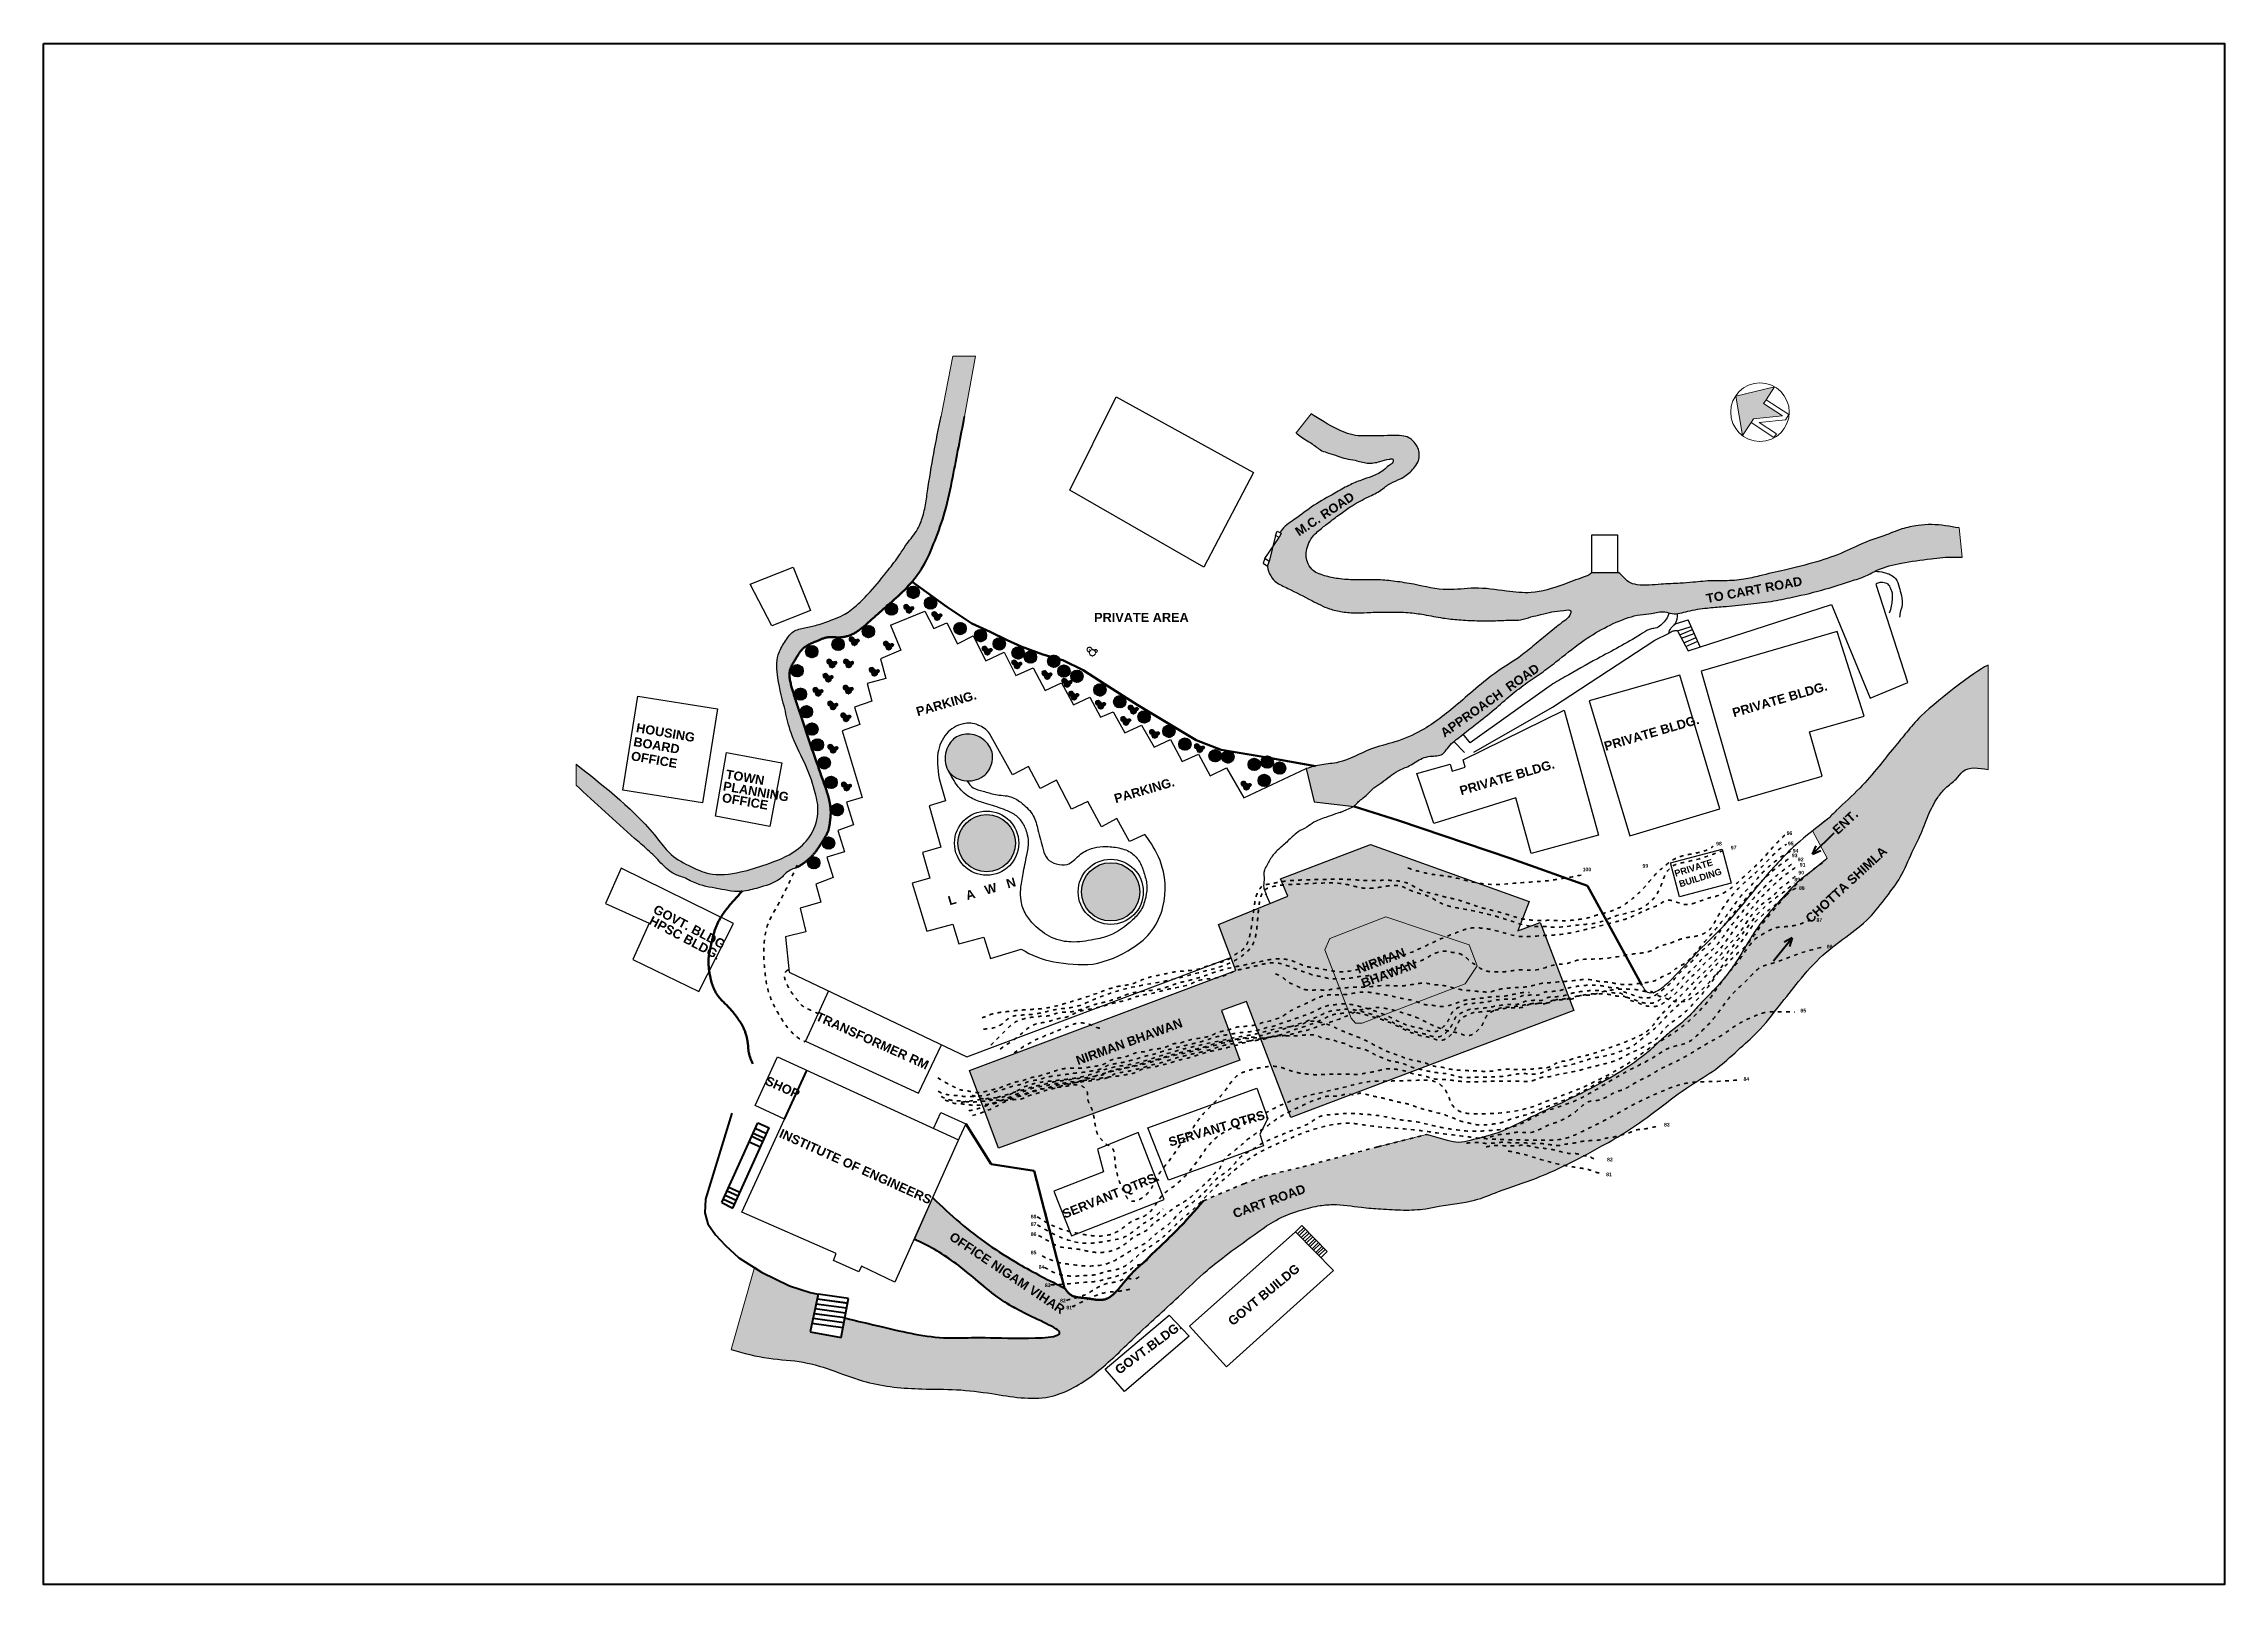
# Model space of a CAD drawing. Header units: inches. Extents: x 1352 to 5457, y 84 to 1168.
# Drawn here: x 2279.9 to 2339.8, y 165.7 to 208.1 of the extents above; entities that cross this region are included whole.
import ezdxf

# ---------------------------------------------------------------- set-up
doc = ezdxf.new("R2010")
doc.units = ezdxf.units.IN
doc.header["$MEASUREMENT"] = 0
doc.linetypes.add('ACAD_ISO10W100', pattern=[18, 12, -3, 0, -3])
doc.linetypes.add('DOT2', pattern=[0.125, 0, -0.125])
for name, color, linetype, lineweight in [('boundary', 250, 'ACAD_ISO10W100', 50), ('CILL', 250, 'Continuous', 9), ('contour', 250, 'DOT2', 35), ('proj', 250, 'Continuous', 13), ('wall', 7, 'Continuous', 40), ('win', 250, 'Continuous', 30)]:
    doc.layers.add(name, color=color, linetype=linetype, lineweight=lineweight)
doc.styles.get("Standard").update_dxf_attribs({"font": 'arialbd.ttf', "height": 1.5})

msp = doc.modelspace()

# ---------------------------------------------------------------- texts
at = {"layer": 'boundary'}
for s, p in [('98', (2325.859, 186.009)), ('97', (2326.261, 185.899)), ('96', (2327.796, 186.297)), ('95', (2327.831, 186.012)), ('94', (2327.966, 185.814)), ('100', (2322.188, 185.3)), ('99', (2323.833, 185.396)), ('93', (2327.938, 185.686)), ('92', (2328.105, 185.575)), ('90', (2328.119, 185.211)), ('91', (2328.159, 185.429)), ('89', (2328.009, 185.022)), ('88', (2328.136, 184.788)), ('87', (2328.617, 183.91)), ('86', (2328.899, 183.178)), ('85', (2328.174, 181.418)), ('84', (2326.612, 179.539)), ('83', (2324.425, 178.283)), ('81', (2322.835, 176.917)), ('82', (2322.859, 177.323)), ('88', (2307.015, 175.756)), ('87', (2307.015, 175.546)), ('86', (2307.015, 175.277)), ('85', (2307.015, 174.767)), ('84', (2307.233, 174.372)), ('83', (2307.405, 173.867)), ('82', (2307.822, 173.447)), ('81', (2307.996, 173.255))]:
    msp.add_text(s, height=0.1, dxfattribs=at).set_placement(p)
at = {"layer": 'win'}
for s, height, rotation, p in [('M.C. ROAD', 0.25, 33.67057, (2314.39, 194.502)), ('TO CART ROAD', 0.25, 10.5557, (2325.609, 192.671)), ('APPROACH  ROAD', 0.25, 35.08308, (2318.39, 188.969)), ('PARKING.', 0.25, 16.17524, (2303.907, 189.56)), ('PRIVATE BLDG.', 0.25, 16.17524, (2326.346, 189.53)), ('PRIVATE BLDG.', 0.25, 16.17524, (2322.821, 188.609)), ('BOARD', 0.25, 350.16611, (2296.077, 188.746)), ('HOUSING', 0.25, 350.16611, (2296.152, 189.128)), ('OFFICE', 0.25, 350.16611, (2296.012, 188.355)), ('PRIVATE BLDG.', 0.25, 16.17524, (2318.849, 187.386)), ('PLANNING', 0.25, 350.16611, (2298.541, 187.525)), ('TOWN', 0.25, 350.16611, (2298.616, 187.851)), ('PARKING.', 0.25, 16.17524, (2309.351, 187.171)), ('OFFICE', 0.25, 350.16611, (2298.513, 187.208)), ('ENT.', 0.25, 42.71956, (2329.201, 186.294)), ('CHOTTA SHIMLA', 0.25, 42.71956, (2328.457, 183.86)), ('PRIVATE', 0.18, 17.26977, (2324.744, 185.147)), ('BUILDING', 0.18, 17.26977, (2324.869, 184.858)), ('L   A   W   N', 0.25, 16.17524, (2304.784, 184.362)), ('HPSC BLDG.', 0.25, 332.16425, (2296.496, 183.861)), ('GOVT. BLDG', 0.25, 332.16425, (2296.612, 184.172)), ('NIRMAN', 0.25, 20.37352, (2316.032, 182.482)), ('BHAWAN', 0.25, 20.37352, (2316.157, 182.094)), ('TRANSFORMER RM', 0.25, 335.81028, (2301.079, 181.217)), ('NIRMAN BHAWAN', 0.25, 20.11238, (2308.316, 179.968)), ('SHOP', 0.25, 335.81028, (2299.691, 179.449)), ('SERVANT QTRS.', 0.25, 16.17524, (2310.846, 177.729)), ('INSTITUTE OF ENGINEERS', 0.25, 335.81028, (2300.078, 178)), ('SERVANT QTRS.', 0.25, 21.97067, (2307.946, 175.748)), ('CART ROAD', 0.25, 19.86069, (2312.626, 175.758)), ('OFFICE NIGAM VIHAR', 0.25, 326.10826, (2304.752, 175.19)), ('GOVT BUILDG', 0.25, 39.49806, (2312.566, 172.791)), ('GOVT.BLDG.', 0.25, 36.46098, (2309.448, 171.455))]:
    msp.add_text(s, height=height, rotation=rotation, dxfattribs=at).set_placement(p)
msp.add_text('PRIVATE AREA', height=0.25, dxfattribs=at).set_placement((2308.758, 192.154))

# ---------------------------------------------------------------- blocks, each defined once
blk = doc.blocks.new('Clump of Trees or Bushes - plan')
for points in [[(-10.993, 56.487), (-9.228, 58.426), (-10.144, 63.512), (-8.923, 67.033), (-3.43, 69.772), (2.673, 72.119), (-2.82, 71.728), (-10.449, 71.728), (-13.195, 74.075), (-13.806, 83.073), (-16.857, 86.594), (-22.045, 92.071), (-22.961, 94.81), (-22.656, 98.722), (-28.759, 100.678), (-31.811, 99.113), (-35.472, 101.461), (-45.543, 109.676), (-49.815, 108.503), (-55.308, 106.155), (-59.58, 106.938), (-60.801, 113.98), (-63.242, 104.982), (-67.209, 106.938), (-70.872, 104.59), (-74.839, 104.982), (-80.637, 101.461), (-86.435, 101.069), (-90.402, 97.548), (-90.402, 94.419), (-93.454, 90.898), (-98.947, 90.115), (-105.66, 90.115), (-101.083, 87.768), (-98.031, 82.682), (-100.778, 77.596), (-103.829, 74.466), (-103.219, 69.772), (-104.134, 65.077), (-108.102, 62.73), (-104.439, 60.774), (-102.609, 55.297), (-103.829, 50.211), (-102.303, 44.342), (-98.947, 41.995), (-98.031, 38.865), (-98.031, 34.953), (-93.148, 32.606), (-90.707, 29.476), (-91.317, 22.434), (-93.454, 17.348), (-89.487, 21.26), (-85.519, 23.999), (-82.468, 23.216), (-78.806, 19.304), (-74.228, 15.783), (-69.956, 15.392), (-59.886, 12.653), (-58.254, 7.074)], [(59.448, 5.262), (60.936, 4.858), (62.652, -1.011), (63.415, 4.858), (64.178, 5.836), (66.848, 6.814), (69.709, 6.569), (73.905, 7.792), (76.385, 9.748), (79.627, 10.237), (81.153, 12.438), (84.014, 15.127), (84.205, 17.084), (85.158, 17.573), (88.591, 16.839), (85.73, 20.262), (88.591, 20.751), (89.545, 21.974), (90.689, 24.174), (91.452, 24.663), (90.499, 25.886), (91.261, 31.999), (92.596, 33.466), (92.024, 36.645), (92.787, 38.845), (96.22, 40.557), (100.035, 42.024), (96.602, 41.779), (91.834, 41.779), (90.117, 43.246), (89.736, 48.871), (87.828, 51.071), (84.586, 54.494), (84.014, 56.206), (84.205, 58.651), (80.39, 59.873), (78.483, 58.895), (76.194, 60.362), (69.9, 65.497), (67.23, 64.764), (63.797, 63.297), (61.126, 63.786), (60.364, 68.187), (58.838, 62.563), (56.358, 63.786), (54.07, 62.319), (51.59, 62.563), (47.966, 60.362), (44.343, 60.118), (41.863, 57.917), (41.863, 55.961), (39.956, 53.761), (36.523, 53.272), (32.327, 53.272), (35.187, 51.805), (36.641, 49.381)]]:
    blk.add_lwpolyline(points)
for points in [[(-4.577, 66.508), (-7.629, 55.261), (-12.588, 57.706), (-17.166, 54.772), (-22.125, 55.261), (-29.372, 50.86), (-36.62, 50.371), (-41.579, 45.969), (-41.579, 42.057), (-45.393, 37.656), (-52.259, 36.678), (-60.651, 36.678), (-54.93, 33.743), (-51.115, 27.386), (-54.548, 21.029), (-58.363, 17.116), (-57.6, 11.248), (-58.744, 5.38), (-63.703, 2.446), (-59.126, 0), (-56.837, -6.846), (-58.363, -13.203), (-56.455, -20.539), (-52.259, -23.473), (-51.115, -27.385), (-51.115, -32.275), (-45.012, -35.21), (-41.96, -39.122), (-42.723, -47.924), (-45.393, -54.282), (-40.434, -49.391), (-35.475, -45.968), (-31.661, -46.946), (-27.083, -51.837), (-21.362, -56.238), (-16.021, -56.727), (-3.433, -60.15), (0, -71.887), (1.526, -60.15), (3.052, -58.194), (8.392, -56.238), (14.114, -56.727), (22.506, -54.282), (27.465, -50.369), (33.949, -49.391), (37.001, -44.99), (42.723, -39.611), (43.104, -35.699), (45.012, -34.721), (51.878, -36.188), (46.156, -29.341), (51.878, -28.363), (53.785, -25.918), (56.074, -21.517), (57.6, -20.539), (55.692, -18.094), (57.218, -5.868), (59.888, -2.934), (58.744, 3.424), (60.27, 7.825), (67.136, 11.248), (74.765, 14.182), (67.899, 13.693), (58.363, 13.693), (54.93, 16.627), (54.167, 27.875), (50.352, 32.276), (43.867, 39.123), (42.723, 42.546), (43.104, 47.436), (35.475, 49.882), (31.661, 47.925), (27.083, 50.86), (14.495, 61.129), (9.155, 59.662), (2.289, 56.728), (-3.052, 57.706)], [(-58.055, 61.947), (-58.97, 60.774), (-57.139, 60.774)], [(-1.144, 1.468), (-2.289, 0), (0, 0)], [(62.08, 35.667), (61.508, 34.933), (62.652, 34.933)]]:
    blk.add_lwpolyline(points, close=True)
blk = doc.blocks.new('Tree - deciduous plan')
for p, q in [((-59.7219, 2.8025), (-12.0106, 12.0565)), ((-32.2571, 20.6333), (-59.1937, 9.348)), ((-58.6656, 12.7336), (-35.9543, 7.5424)), ((-57.081, 17.9248), (-47.0458, 14.7649)), ((-56.0247, 20.859), (-20.8134, 20.859)), ((-54.7923, 24.4702), (-47.75, 21.0847)), ((-54.6162, -24.7335), (-20.2853, 0.0941)), ((-53.2078, 27.4044), (-40.1797, 20.859)), ((-49.8627, 32.8214), (-32.7853, 32.8214)), ((-45.8134, 38.2383), (-40.5318, 33.0471)), ((-43.8768, 36.4326), (-44.405, 40.2696)), ((42, 42), (-42, -42)), ((42, -42), (-42, 42)), ((-40.1797, 44.558), (-36.4825, 43.2038)), ((-37.0107, 47.0408), (-35.25, 35.5298)), ((-32.6092, 50.4264), (-23.2782, 23.5674)), ((-31.2008, 51.1035), (-0.2149, 20.1818)), ((-26.4472, 46.5894), (-26.2712, 53.8116)), ((-22.0458, 42.0753), (-16.5881, 57.6486)), ((-21.1656, 55.8436), (-0.0388, 45.0094)), ((-12.5388, 54.9406), (-7.9613, 59.4546)), ((-12.3627, 32.1443), (-12.5388, 58.7776)), ((-5.3205, 59.6806), (16.5105, 16.7963)), ((2.426, 54.9406), (-1.4472, 59.9056)), ((0, 59.9996), (0, -60)), ((0.4894, 48.6208), (3.6584, 59.6806)), ((18.2711, 35.5298), (5.419, 59.6806)), ((9.8203, 51.5549), (12.8133, 58.5516)), ((19.6795, 19.5047), (16.3344, 57.6486)), ((17.0387, 51.1035), (23.2006, 55.1666)), ((17.7429, 43.6552), (25.4894, 54.2636)), ((54.3626, 25.3731), (20.9119, 0.3198)), ((23.3767, 23.3417), (53.3063, 27.4044)), ((29.3626, -6.6771), (59.4682, 7.091)), ((31.6513, 50.8778), (30.2429, 30.5643)), ((31.1232, 42.5267), (35.8767, 48.1693)), ((36.2288, 25.1474), (48.9049, 35.0784)), ((37.1091, 37.1098), (46.6161, 37.5612)), ((38.5175, 13.4107), (58.2359, 13.6364)), ((-60, 0), (60, 0)), ((-59.7219, -4.8714), (-54.2641, -6.6771)), ((-45.2853, -0.1316), (-59.0177, -10.0627)), ((-58.4895, -12.3197), (-36.4825, -11.6426)), ((-57.081, -18.4138), (-45.2853, -17.9624)), ((-52.6797, -18.188), (-55.4966, -22.0251)), ((-53.2078, -27.442), (-16.7641, -16.6081)), ((-38.9472, -29.0219), (-51.4472, -30.6018)), ((-47.2219, -19.3166), (-50.2148, -26.3135)), ((-46.5177, -30.1504), (-49.5106, -33.536)), ((-32.4331, -32.4075), (-48.1021, -35.5674)), ((-43.7008, -34.6645), (-46.6937, -37.373)), ((-35.9543, -22.4765), (-44.0529, -40.5329)), ((-24.6867, -37.8244), (-38.7712, -45.7241)), ((-26.2712, -43.9185), (-34.7219, -48.6583)), ((-19.9331, -20.2194), (-28.5599, -52.721)), ((-14.6515, -36.2445), (-27.6797, -52.9467)), ((-14.6515, -47.3041), (-25.0388, -54.3009)), ((-21.5177, -45.4984), (-19.9331, -56.1065)), ((-14.8275, -15.0282), (-14.6515, -57.6865)), ((-14.6515, -32.1818), (-3.912, -59.4922)), ((-8.4895, -47.5298), (-11.4825, -58.5893)), ((-10.074, -10.0627), (-2.5036, -59.7178)), ((-6.3768, -52.721), (-9.3698, -58.815)), ((-6.2008, -36.2445), (17.919, -57.0094)), ((-0.0388, -19.0909), (25.8415, -53.8495)), ((8.4119, -53.1724), (3.8344, -59.4922)), ((5.9471, -46.6269), (10.5246, -58.5893)), ((9.2922, -9.1598), (59.6443, -2.8401)), ((18.6232, -18.6394), (26.7218, -53.3981)), ((18.7992, -18.6394), (57.3556, -17.2853)), ((22.8485, -36.4702), (35.3485, -48.4326)), ((24.7852, -44.8213), (23.0246, -54.978)), ((26.3697, -18.4138), (58.9401, -9.8369)), ((30.419, -30.1504), (32.3556, -50.0125)), ((31.4753, -31.279), (49.6091, -33.3103)), ((38.1654, -18.188), (52.426, -29.0219)), ((41.5105, -32.6332), (46.088, -38.0501)), ((45.9119, -24.0564), (55.595, -22.2508))]:
    blk.add_line(p, q)
blk.add_circle((0, 0), 60)
blk = doc.blocks.new('North Arrow')
for p, q in [((0, 0), (-12.86, -11.999)), ((0, 0), (12.782, -11.999)), ((-12.86, -11.999), (-6, -11.999)), ((-6, -11.999), (-6, -23.999)), ((-6, -11.999), (-4, -11.999)), ((-4, -11.999), (4, -21.999)), ((3.195, -23.996), (-4, -15.002)), ((-4, -15.002), (-4, -23.999)), ((4, -11.999), (4, -21.999)), ((6, -11.999), (4, -11.999)), ((12.782, -11.999), (6, -11.999)), ((6, -11.999), (6, -23.999)), ((-6, -23.999), (-4, -23.999)), ((6, -23.999), (3.195, -23.999))]:
    blk.add_line(p, q)
blk.add_circle((-0.013, -12.745), 12.885)

# ---------------------------------------------------------------- hatches: boundary and pattern name
at = {"layer": 'CILL'}
h = msp.add_hatch(color=256, dxfattribs=at)
h.set_gradient(color1=(91, 91, 91), color2=(156, 156, 156), one_color=1, tint=0.61)
edge = h.paths.add_edge_path()
edge.add_spline(control_points=[(2305.194, 197.798), (2305.088, 197.244), (2304.92, 196.37), (2304.691, 195.22), (2304.391, 194.401), (2304.12, 193.735), (2303.853, 193.39), (2303.751, 193.258)], knot_values=[0, 0, 0, 0, 1.693824, 2.671967, 3.506632, 4.312481, 4.810669, 4.810669, 4.810669, 4.810669], degree=3, periodic=0)
edge.add_spline(control_points=[(2303.751, 193.258), (2303.485, 192.945), (2303.035, 192.578), (2302.504, 192.095), (2302.152, 191.798), (2301.776, 191.707), (2301.44, 191.761), (2301.12, 191.62), (2300.734, 191.476), (2300.556, 191.129), (2300.328, 190.789), (2300.464, 190.258), (2300.735, 189.447), (2301.044, 188.519), (2301.328, 187.736), (2301.481, 187.274), (2301.53, 186.949), (2301.497, 186.659), (2301.456, 186.384), (2301.291, 186.125), (2301.115, 185.835), (2300.873, 185.582), (2300.691, 185.465), (2300.596, 185.411)], knot_values=[176.500273, 176.500273, 176.500273, 176.500273, 221.818396, 239.76272, 255.979104, 271.890042, 280.541749, 292.706956, 309.646053, 323.890257, 334.284199, 353.432754, 379.149869, 431.120027, 459.941118, 471.155389, 484.679205, 495.737285, 503.332224, 514.953976, 528.920487, 540.933976, 552.924704, 552.924704, 552.924704, 552.924704], degree=3, periodic=0)
edge.add_spline(control_points=[(2300.596, 185.411), (2300.487, 185.37), (2300.33, 185.31), (2300.078, 185.01), (2299.644, 184.876), (2299.2, 184.752), (2298.834, 184.732), (2298.406, 184.835), (2297.915, 184.887), (2297.505, 185.129), (2297.13, 185.236), (2296.829, 185.549), (2296.498, 185.885), (2295.69, 186.57), (2295.044, 187.175), (2294.515, 187.671)], knot_values=[0, 0, 0, 0, 0.34115, 0.492686, 1.155878, 1.62825, 1.889211, 2.242412, 2.945312, 3.340311, 3.658788, 4.092722, 4.607327, 5.083919, 7.262947, 7.262947, 7.262947, 7.262947], degree=3, periodic=0)
edge.add_line((2294.515, 187.671), (2294.515, 188.246))
edge.add_spline(control_points=[(2294.515, 188.246), (2295.329, 187.606), (2296.279, 186.858), (2297.132, 185.696), (2297.64, 185.443), (2298.263, 185.154), (2299, 185.247), (2299.794, 185.501), (2300.507, 185.768), (2301.035, 186.308), (2301.219, 186.932), (2301.064, 187.608), (2300.808, 188.315), (2300.42, 188.994), (2300.253, 189.808), (2300.053, 190.5), (2300.003, 191.188), (2300.242, 191.591), (2300.446, 191.919), (2300.811, 191.994), (2301.177, 192.071), (2301.525, 192.198), (2301.906, 192.346), (2302.25, 192.616), (2302.664, 193.036), (2303.042, 193.513), (2303.384, 193.948), (2303.625, 194.343), (2303.871, 194.617), (2304.03, 194.969), (2304.12, 195.322), (2304.25, 196.298), (2304.413, 197.126), (2304.548, 197.811)], knot_values=[0, 0, 0, 0, 3.09476, 3.609754, 4.261795, 4.763076, 5.646519, 6.377463, 7.294716, 7.882094, 8.583945, 9.136106, 9.930948, 10.842233, 11.458736, 12.402556, 13.038096, 13.415114, 13.802114, 14.130435, 14.476747, 14.938459, 15.234958, 15.699535, 16.231601, 17.0056, 17.524467, 17.890093, 18.390682, 18.61642, 19.041844, 19.476788, 21.571365, 21.571365, 21.571365, 21.571365], degree=3, periodic=0)
edge.add_line((2304.548, 197.811), (2304.874, 199.464))
edge.add_line((2304.874, 199.464), (2305.493, 199.464))
edge.add_line((2305.493, 199.464), (2305.194, 197.798))
h = msp.add_hatch(color=256, dxfattribs=at)
h.set_gradient(color1=(255, 127, 0), one_color=1, tint=1, name='SPHERICAL')
h.paths.add_polyline_path([(2326.584, 197.277), (2326.819, 197.636), (2326.888, 197.74), (2327.684, 197.816), (2327.161, 198.159), (2327.462, 198.618), (2326.397, 198.36)])
h = msp.add_hatch(color=256, dxfattribs=at)
h.set_gradient(color1=(132, 132, 132), color2=(59, 59, 59), one_color=1, tint=0.23, name='INVSPHERICAL')
edge = h.paths.add_edge_path()
edge.add_spline(control_points=[(2324.795, 192.382), (2324.889, 192.393), (2325.164, 192.479), (2325.576, 192.54), (2326.133, 192.576), (2326.716, 192.65), (2327.359, 192.705), (2328.072, 192.858), (2328.807, 193.025), (2329.468, 193.251), (2329.931, 193.386), (2330.144, 193.506), (2330.228, 193.549)], knot_values=[10.618582, 10.618582, 10.618582, 10.618582, 10.902667, 11.446386, 11.882162, 12.571422, 13.213883, 13.814248, 14.756996, 15.470095, 15.913491, 16.197952, 16.197952, 16.197952, 16.197952], degree=3, periodic=0)
edge.add_spline(control_points=[(2330.228, 193.549), (2330.252, 193.561), (2330.478, 193.67), (2330.999, 193.785), (2331.702, 193.89), (2332.262, 193.947), (2332.547, 193.936), (2332.618, 193.934)], knot_values=[16.197952, 16.197952, 16.197952, 16.197952, 16.276082, 16.951885, 17.777629, 18.41764, 18.632208, 18.632208, 18.632208, 18.632208], degree=3, periodic=0)
edge.add_line((2332.618, 193.934), (2332.536, 194.737))
edge.add_spline(control_points=[(2332.536, 194.737), (2332.286, 194.783), (2331.911, 194.852), (2331.382, 194.808), (2330.934, 194.721), (2330.494, 194.518), (2329.945, 194.36), (2329.36, 194.048), (2328.589, 193.786), (2327.806, 193.595), (2327.137, 193.443), (2326.596, 193.307), (2326.161, 193.28), (2325.693, 193.294), (2325.285, 193.248), (2324.814, 193.21), (2324.302, 193.199), (2323.827, 193.133), (2323.395, 193.243), (2323.289, 193.434), (2323.16, 193.512)], knot_values=[0, 0, 0, 0, 27.843207, 41.692591, 58.33536, 77.850794, 94.701427, 121.197292, 150.531952, 184.155137, 210.002796, 226.163219, 245.461264, 257.795401, 277.749413, 290.614774, 309.881318, 334.061385, 343.421511, 356.534952, 356.534952, 356.534952, 356.534952], degree=3, periodic=0)
edge.add_line((2323.16, 193.512), (2322.443, 193.512))
edge.add_spline(control_points=[(2322.443, 193.512), (2322.433, 193.504), (2322.358, 193.439), (2322.103, 193.349), (2321.539, 193.137), (2320.861, 192.912), (2320.022, 193.005), (2319.263, 193.126), (2318.403, 192.984), (2317.683, 193.174), (2317.053, 193.271), (2316.51, 193.327), (2315.988, 193.297), (2315.488, 193.333), (2315.091, 193.414), (2314.751, 193.538), (2314.614, 193.79), (2314.575, 194.007), (2314.611, 194.223), (2314.725, 194.48), (2314.958, 194.692), (2315.246, 194.914), (2315.537, 195.133), (2315.883, 195.383), (2316.26, 195.577), (2316.632, 195.747), (2316.886, 195.981), (2317.209, 196.081), (2317.492, 196.297), (2317.731, 196.605), (2317.685, 196.945), (2317.537, 197.119), (2317.405, 197.242), (2317.186, 197.285), (2316.891, 197.279), (2316.585, 197.27), (2316.284, 197.275), (2315.912, 197.252), (2315.361, 197.47), (2314.956, 197.726), (2314.72, 197.876)], knot_values=[384.120756, 384.120756, 384.120756, 384.120756, 385.530538, 394.726927, 416.888392, 450.469006, 475.291221, 507.987496, 535.162945, 569.717752, 588.697586, 605.537117, 629.712076, 646.19915, 660.406382, 674.911895, 683.649539, 690.581078, 698.955886, 707.325048, 721.120583, 732.925509, 747.555543, 761.219383, 779.86479, 794.267161, 805.973974, 817.21606, 830.822888, 844.956549, 857.838234, 864.61592, 869.985577, 877.322839, 888.301624, 902.694515, 910.987604, 921.475876, 943.372459, 974.382834, 974.382834, 974.382834, 974.382834], degree=3, periodic=0)
edge.add_line((2314.72, 197.876), (2314.313, 197.352))
edge.add_spline(control_points=[(2314.313, 197.352), (2314.408, 197.278), (2314.548, 197.169), (2314.798, 197.028), (2314.97, 196.864), (2315.227, 196.792), (2315.446, 196.72), (2315.686, 196.632), (2315.963, 196.604), (2316.262, 196.488), (2316.604, 196.55), (2316.798, 196.621), (2316.986, 196.648), (2316.974, 196.51), (2316.837, 196.451), (2316.681, 196.272), (2316.407, 196.157), (2316.081, 196.049), (2315.737, 195.902), (2315.313, 195.654), (2314.788, 195.375), (2314.323, 194.997), (2313.963, 194.78), (2313.877, 194.625), (2313.871, 194.614)], knot_values=[0.009211, 0.009211, 0.009211, 0.009211, 0.371734, 0.53872, 0.869324, 1.063431, 1.330289, 1.565448, 1.823564, 2.162828, 2.513462, 2.794005, 2.876838, 2.959387, 3.093131, 3.302373, 3.661287, 3.962879, 4.335565, 4.780767, 5.437721, 6.106666, 6.600027, 6.637362, 6.637362, 6.637362, 6.637362], degree=3, periodic=0)
edge.add_line((2313.866, 194.607), (2313.896, 194.59))
edge.add_line((2313.896, 194.59), (2313.842, 194.475))
edge.add_line((2313.842, 194.475), (2313.669, 194.217))
edge.add_line((2313.669, 194.217), (2313.568, 193.814))
edge.add_line((2313.568, 193.814), (2313.524, 193.682))
edge.add_spline(control_points=[(2313.524, 193.682), (2313.518, 193.604), (2313.634, 193.358), (2313.766, 193.23), (2314.176, 193.027), (2314.682, 192.775), (2315.166, 192.518), (2315.591, 192.42), (2315.973, 192.393), (2316.402, 192.424), (2316.873, 192.423), (2317.363, 192.429), (2317.857, 192.352), (2318.317, 192.258), (2318.804, 192.209), (2319.285, 192.184), (2319.773, 192.183), (2320.172, 192.205), (2320.504, 192.201), (2320.761, 192.298), (2321.049, 192.355), (2321.359, 192.442), (2321.587, 192.449), (2321.903, 192.511), (2321.82, 192.283), (2321.598, 192.122), (2321.262, 191.849), (2320.87, 191.534), (2320.446, 191.167), (2319.673, 190.715), (2318.83, 189.941), (2317.902, 189.202), (2317.061, 188.844), (2316.264, 188.668), (2315.645, 188.279), (2315.109, 188.251), (2314.902, 188.206), (2314.847, 188.193)], knot_values=[0.00262, 0.00262, 0.00262, 0.00262, 0.224025, 0.492507, 0.896826, 1.637111, 2.173286, 2.534515, 2.933893, 3.317712, 3.823001, 4.349242, 4.784728, 5.317714, 5.759175, 6.251064, 6.76124, 7.222455, 7.45137, 7.749246, 8.033676, 8.344077, 8.667469, 8.863238, 8.984777, 9.216771, 9.734745, 10.253509, 10.734276, 11.41278, 12.928508, 14.158439, 14.946241, 15.647425, 16.598805, 17.06497, 17.234399, 17.234399, 17.234399, 17.234399], degree=3, periodic=0)
edge.add_spline(control_points=[(2314.847, 188.193), (2314.76, 188.172), (2314.674, 188.148), (2314.587, 188.123)], knot_values=[17.234399, 17.234399, 17.234399, 17.234399, 17.503678, 17.503678, 17.503678, 17.503678], degree=3, periodic=0)
edge.add_line((2314.592, 188.124), (2314.587, 188.122))
edge.add_line((2314.587, 188.122), (2314.811, 187.21))
edge.add_line((2314.811, 187.21), (2315.904, 187.084))
edge.add_spline(control_points=[(2315.904, 187.084), (2315.936, 187.12), (2316.001, 187.191), (2316.132, 187.299), (2316.29, 187.422), (2316.446, 187.609), (2316.676, 187.74), (2316.888, 187.907), (2317.127, 188.092), (2317.395, 188.166), (2317.658, 188.355), (2317.953, 188.492), (2318.326, 188.45), (2318.472, 188.703), (2318.583, 188.81), (2318.649, 188.865)], knot_values=[0, 0, 0, 0, 0.143475, 0.288124, 0.50709, 0.743747, 1.010696, 1.291032, 1.557981, 1.906933, 2.105772, 2.526417, 2.877368, 3.081567, 3.33914, 3.33914, 3.33914, 3.33914], degree=3, periodic=0)
edge.add_spline(control_points=[(2318.649, 188.865), (2318.699, 188.908), (2318.786, 188.975), (2318.873, 189.043), (2318.907, 189.07)], knot_values=[3.33914, 3.33914, 3.33914, 3.33914, 3.538499, 3.669717, 3.669717, 3.669717, 3.669717], degree=3, periodic=0)
edge.add_spline(control_points=[(2318.907, 189.07), (2319, 189.144), (2319.262, 189.356), (2319.695, 189.679), (2320.146, 190.092), (2320.596, 190.444), (2321.043, 190.742), (2321.559, 191.126), (2322.104, 191.586), (2322.774, 191.999), (2323.32, 192.243), (2323.763, 192.366), (2324.101, 192.367), (2324.369, 192.461), (2324.528, 192.414), (2324.567, 192.403)], knot_values=[3.669717, 3.669717, 3.669717, 3.669717, 4.026121, 4.679909, 5.288004, 5.861363, 6.390961, 6.899332, 7.790092, 8.527498, 9.251465, 9.580094, 9.895565, 10.2648, 10.386011, 10.386011, 10.386011, 10.386011], degree=3, periodic=0)
edge.add_spline(control_points=[(2324.567, 192.403), (2324.594, 192.396), (2324.669, 192.376), (2324.746, 192.376), (2324.795, 192.382)], knot_values=[10.386011, 10.386011, 10.386011, 10.386011, 10.469097, 10.618582, 10.618582, 10.618582, 10.618582], degree=3, periodic=0)
h.paths.add_polyline_path([(2325.558, 192.591), (2328.279, 193.098), (2328.208, 193.48), (2325.487, 192.972)], flags=24)
h.paths.add_polyline_path([(2314.374, 194.409), (2316.016, 195.502), (2315.801, 195.825), (2314.159, 194.732)], flags=24)
h.paths.add_polyline_path([(2318.376, 188.875), (2321.071, 190.768), (2320.848, 191.085), (2318.153, 189.192)], flags=24)
h = msp.add_hatch(color=256, dxfattribs=at)
h.set_gradient(color1=(0, 204, 51), color2=(46, 255, 98), one_color=1, tint=0.59, name='INVSPHERICAL')
h.paths.add_polyline_path([(2303.922, 193.066, 0.013628), (2303.917, 193.074), (2303.889, 193.072), (2303.851, 193.034), (2303.887, 193.039)])
h.paths.add_polyline_path([(2303.935, 193.045), (2303.851, 193.034), (2303.785, 192.968), (2303.909, 192.968), (2303.953, 192.988, 0.08904)])
h.paths.add_polyline_path([(2303.874, 193.111, 0.070169), (2303.831, 193.13), (2303.84, 193.023), (2303.889, 193.072), (2303.917, 193.074, 0.063606), (2303.886, 193.103), (2303.872, 193.088)])
h.paths.add_polyline_path([(2303.836, 193.068), (2303.8, 193.136, 0.02244), (2303.785, 193.137), (2303.785, 192.968), (2303.84, 193.023)])
h.paths.add_polyline_path([(2303.831, 193.13, 0.014988), (2303.821, 193.133), (2303.813, 193.113), (2303.836, 193.068)], flags=17)
h.paths.add_polyline_path([(2303.77, 193.136, 0.01083), (2303.763, 193.135), (2303.75, 193.123), (2303.75, 193.113), (2303.785, 193.095), (2303.785, 193.107)])
h.paths.add_polyline_path([(2303.75, 193.113), (2303.735, 193.12), (2303.723, 193.086), (2303.75, 193.059)])
h.paths.add_polyline_path([(2303.785, 193.095), (2303.75, 193.113), (2303.75, 193.059), (2303.697, 193.112, 0.029164), (2303.681, 193.101), (2303.683, 193.09), (2303.672, 193.093, 0.090602), (2303.635, 193.045), (2303.672, 193.027), (2303.726, 193.027), (2303.785, 192.968)])
h.paths.add_polyline_path([(2303.726, 193.027), (2303.672, 193.027), (2303.635, 193.045, 0.065557), (2303.62, 193.004), (2303.634, 193.001), (2303.618, 192.994, 0.03899), (2303.616, 192.968), (2303.785, 192.968)])
h.paths.add_polyline_path([(2303.728, 192.968), (2303.616, 192.968, 0.020209), (2303.617, 192.954), (2303.632, 192.949), (2303.619, 192.94, 0.035514), (2303.624, 192.916), (2303.658, 192.918)], flags=16)
h.paths.add_polyline_path([(2303.785, 192.968), (2303.728, 192.968), (2303.631, 192.898, 0.027559), (2303.64, 192.882), (2303.676, 192.886), (2303.669, 192.872), (2303.694, 192.877)], flags=17)
h.paths.add_polyline_path([(2303.785, 192.968), (2303.757, 192.94), (2303.768, 192.866), (2303.785, 192.851)])
h.paths.add_polyline_path([(2303.785, 192.851), (2303.768, 192.866), (2303.757, 192.94), (2303.694, 192.877), (2303.669, 192.872), (2303.661, 192.854, 0.030609), (2303.676, 192.839), (2303.716, 192.862), (2303.705, 192.82, 0.124716), (2303.785, 192.799)], flags=17)
h.paths.add_polyline_path([(2303.785, 192.914), (2303.785, 192.799, 0.158969), (2303.885, 192.832), (2303.849, 192.866), (2303.855, 192.842), (2303.852, 192.825)], flags=17)
h.paths.add_polyline_path([(2303.837, 192.916), (2303.785, 192.968), (2303.785, 192.914), (2303.852, 192.825), (2303.855, 192.842)])
h.paths.add_polyline_path([(2303.954, 192.968), (2303.909, 192.968), (2303.868, 192.949), (2303.811, 192.942), (2303.837, 192.916), (2303.947, 192.919, 0.073172)])
h.paths.add_polyline_path([(2303.914, 192.9), (2303.942, 192.906, 0.021827), (2303.947, 192.919), (2303.837, 192.916), (2303.871, 192.882), (2303.875, 192.841), (2303.885, 192.832, 0.109035), (2303.933, 192.886)])
h.paths.add_polyline_path([(2303.785, 192.799, 0.158969), (2303.885, 192.832), (2303.875, 192.841), (2303.871, 192.882), (2303.837, 192.916), (2303.855, 192.842), (2303.852, 192.825), (2303.785, 192.914)])
h.paths.add_polyline_path([(2303.757, 192.94), (2303.785, 192.968), (2303.728, 192.968), (2303.631, 192.898, 0.294446), (2303.785, 192.799), (2303.785, 192.851), (2303.768, 192.866)])
h.paths.add_polyline_path([(2303.728, 192.968), (2303.616, 192.968, 0.078145), (2303.624, 192.916), (2303.658, 192.918)])
h = msp.add_hatch(color=256, dxfattribs=at)
h.set_gradient(color1=(0, 204, 51), color2=(46, 255, 98), one_color=1, tint=0.59, name='INVSPHERICAL')
h.paths.add_polyline_path([(2303.322, 192.604, 0.013628), (2303.317, 192.611), (2303.289, 192.61), (2303.251, 192.571), (2303.287, 192.576)])
h.paths.add_polyline_path([(2303.335, 192.583), (2303.251, 192.571), (2303.185, 192.506), (2303.309, 192.506), (2303.353, 192.526, 0.08904)])
h.paths.add_polyline_path([(2303.274, 192.649, 0.070169), (2303.231, 192.668), (2303.24, 192.561), (2303.289, 192.61), (2303.317, 192.611, 0.063606), (2303.286, 192.641), (2303.272, 192.625)])
h.paths.add_polyline_path([(2303.237, 192.605), (2303.2, 192.674, 0.02244), (2303.185, 192.674), (2303.185, 192.506), (2303.24, 192.561)])
h.paths.add_polyline_path([(2303.231, 192.668, 0.014988), (2303.221, 192.67), (2303.213, 192.65), (2303.237, 192.605)], flags=17)
h.paths.add_polyline_path([(2303.17, 192.674, 0.01083), (2303.163, 192.673), (2303.15, 192.66), (2303.15, 192.65), (2303.185, 192.632), (2303.185, 192.644)])
h.paths.add_polyline_path([(2303.15, 192.65), (2303.135, 192.658), (2303.123, 192.624), (2303.15, 192.596)])
h.paths.add_polyline_path([(2303.185, 192.632), (2303.15, 192.65), (2303.15, 192.596), (2303.097, 192.65, 0.029164), (2303.081, 192.638), (2303.083, 192.627), (2303.072, 192.631, 0.090602), (2303.035, 192.583), (2303.072, 192.564), (2303.126, 192.564), (2303.185, 192.506)])
h.paths.add_polyline_path([(2303.126, 192.564), (2303.072, 192.564), (2303.035, 192.583, 0.065557), (2303.02, 192.541), (2303.034, 192.538), (2303.018, 192.532, 0.03899), (2303.016, 192.506), (2303.185, 192.506)])
h.paths.add_polyline_path([(2303.128, 192.506), (2303.016, 192.506, 0.020209), (2303.017, 192.492), (2303.032, 192.487), (2303.019, 192.477, 0.035514), (2303.025, 192.454), (2303.058, 192.455)], flags=16)
h.paths.add_polyline_path([(2303.185, 192.506), (2303.128, 192.506), (2303.031, 192.436, 0.027559), (2303.04, 192.419), (2303.076, 192.424), (2303.069, 192.409), (2303.094, 192.414)], flags=17)
h.paths.add_polyline_path([(2303.185, 192.506), (2303.157, 192.477), (2303.168, 192.403), (2303.185, 192.389)])
h.paths.add_polyline_path([(2303.185, 192.389), (2303.168, 192.403), (2303.157, 192.477), (2303.094, 192.414), (2303.069, 192.409), (2303.061, 192.391, 0.030609), (2303.076, 192.377), (2303.116, 192.399), (2303.105, 192.357, 0.124716), (2303.185, 192.337)], flags=17)
h.paths.add_polyline_path([(2303.185, 192.452), (2303.185, 192.337, 0.158969), (2303.285, 192.369), (2303.249, 192.403), (2303.255, 192.379), (2303.252, 192.362)], flags=17)
h.paths.add_polyline_path([(2303.237, 192.453), (2303.185, 192.506), (2303.185, 192.452), (2303.252, 192.362), (2303.255, 192.379)])
h.paths.add_polyline_path([(2303.354, 192.506), (2303.309, 192.506), (2303.268, 192.487), (2303.211, 192.48), (2303.238, 192.453), (2303.347, 192.457, 0.073172)])
h.paths.add_polyline_path([(2303.314, 192.438), (2303.342, 192.443, 0.021827), (2303.347, 192.457), (2303.238, 192.453), (2303.271, 192.42), (2303.275, 192.379), (2303.285, 192.369, 0.109035), (2303.333, 192.424)])
h.paths.add_polyline_path([(2303.185, 192.337, 0.158969), (2303.285, 192.369), (2303.275, 192.379), (2303.271, 192.42), (2303.237, 192.453), (2303.255, 192.379), (2303.252, 192.362), (2303.185, 192.452)])
h.paths.add_polyline_path([(2303.157, 192.477), (2303.185, 192.506), (2303.128, 192.506), (2303.031, 192.436, 0.294446), (2303.185, 192.337), (2303.185, 192.389), (2303.168, 192.403)])
h.paths.add_polyline_path([(2303.128, 192.506), (2303.016, 192.506, 0.078145), (2303.025, 192.454), (2303.058, 192.455)])
h = msp.add_hatch(color=256, dxfattribs=at)
h.set_gradient(color1=(0, 204, 51), color2=(46, 255, 98), one_color=1, tint=0.59, name='INVSPHERICAL')
h.paths.add_polyline_path([(2303.185, 192.506), (2303.128, 192.506), (2303.031, 192.436, 0.027559), (2303.04, 192.419), (2303.076, 192.424), (2303.069, 192.409), (2303.094, 192.414)])
h.paths.add_polyline_path([(2303.128, 192.506), (2303.016, 192.506, 0.020209), (2303.017, 192.492), (2303.032, 192.487), (2303.019, 192.477, 0.035514), (2303.025, 192.454), (2303.058, 192.455)])
h = msp.add_hatch(color=256, dxfattribs=at)
h.set_gradient(color1=(0, 204, 51), color2=(46, 255, 98), one_color=1, tint=0.59, name='INVSPHERICAL')
h.paths.add_polyline_path([(2303.157, 192.477), (2303.094, 192.414), (2303.069, 192.409), (2303.061, 192.391, 0.030609), (2303.076, 192.377), (2303.116, 192.399), (2303.105, 192.357, 0.124716), (2303.185, 192.337), (2303.185, 192.389), (2303.168, 192.403)])
h = msp.add_hatch(color=256, dxfattribs=at)
h.set_gradient(color1=(0, 204, 51), color2=(46, 255, 98), one_color=1, tint=0.59, name='INVSPHERICAL')
h.paths.add_polyline_path([(2303.309, 192.506), (2303.185, 192.506), (2303.211, 192.48), (2303.268, 192.487)])
h.paths.add_polyline_path([(2303.185, 192.452), (2303.185, 192.337, 0.158969), (2303.285, 192.369), (2303.249, 192.403), (2303.255, 192.379), (2303.252, 192.362)], flags=17)
h.paths.add_polyline_path([(2303.271, 192.42), (2303.237, 192.453), (2303.255, 192.379), (2303.252, 192.362), (2303.185, 192.452), (2303.185, 192.337, 0.158969), (2303.285, 192.369), (2303.275, 192.379)])
h = msp.add_hatch(color=256, dxfattribs=at)
h.set_gradient(color1=(0, 204, 51), color2=(46, 255, 98), one_color=1, tint=0.59, name='INVSPHERICAL')
h.paths.add_polyline_path([(2303.185, 192.452), (2303.185, 192.337, 0.158969), (2303.285, 192.369), (2303.275, 192.379), (2303.271, 192.42), (2303.237, 192.453), (2303.255, 192.379), (2303.252, 192.362)])
h = msp.add_hatch(color=256, dxfattribs=at)
h.set_gradient(color1=(0, 204, 51), color2=(46, 255, 98), one_color=1, tint=0.59, name='INVSPHERICAL')
h.paths.add_polyline_path([(2303.674, 192.583), (2303.666, 192.582), (2303.656, 192.582), (2303.652, 192.586), (2303.651, 192.598), (2303.647, 192.603), (2303.639, 192.611), (2303.638, 192.615), (2303.639, 192.62), (2303.63, 192.623), (2303.626, 192.621), (2303.621, 192.624), (2303.606, 192.636), (2303.6, 192.634), (2303.593, 192.631), (2303.587, 192.632), (2303.585, 192.642), (2303.582, 192.629), (2303.576, 192.632), (2303.571, 192.629), (2303.565, 192.629), (2303.557, 192.624), (2303.549, 192.624), (2303.543, 192.619), (2303.543, 192.614), (2303.539, 192.609), (2303.531, 192.608), (2303.522, 192.608), (2303.528, 192.605), (2303.533, 192.598), (2303.529, 192.591), (2303.524, 192.586), (2303.525, 192.58), (2303.524, 192.573), (2303.518, 192.57), (2303.524, 192.567), (2303.526, 192.559), (2303.524, 192.552), (2303.527, 192.544), (2303.531, 192.541), (2303.533, 192.536), (2303.533, 192.531), (2303.539, 192.527), (2303.543, 192.523), (2303.542, 192.513), (2303.539, 192.506), (2303.545, 192.511), (2303.55, 192.515), (2303.554, 192.514), (2303.56, 192.509), (2303.566, 192.504), (2303.572, 192.503), (2303.586, 192.499), (2303.588, 192.492), (2303.589, 192.497), (2303.588, 192.506), (2303.594, 192.511), (2303.599, 192.52), (2303.593, 192.529), (2303.585, 192.533), (2303.597, 192.533), (2303.607, 192.535), (2303.612, 192.541), (2303.612, 192.546), (2303.619, 192.552), (2303.629, 192.553), (2303.639, 192.559), (2303.646, 192.559), (2303.653, 192.563), (2303.655, 192.561), (2303.657, 192.564), (2303.656, 192.571), (2303.658, 192.576), (2303.666, 192.58)])
h.paths.add_polyline_path([(2303.588, 192.567), (2303.589, 192.569), (2303.59, 192.567)], flags=16)
h = msp.add_hatch(color=256, dxfattribs=at)
h.set_gradient(color1=(0, 204, 51), color2=(46, 255, 98), one_color=1, tint=0.59, name='INVSPHERICAL')
h.paths.add_polyline_path([(2303.731, 192.426), (2303.731, 192.431), (2303.734, 192.433), (2303.743, 192.431), (2303.735, 192.44), (2303.743, 192.442), (2303.746, 192.445), (2303.749, 192.451), (2303.751, 192.453), (2303.749, 192.456), (2303.751, 192.473), (2303.755, 192.477), (2303.753, 192.486), (2303.755, 192.493), (2303.765, 192.497), (2303.776, 192.502), (2303.766, 192.501), (2303.753, 192.501), (2303.748, 192.505), (2303.747, 192.521), (2303.741, 192.527), (2303.732, 192.537), (2303.731, 192.541), (2303.731, 192.548), (2303.72, 192.552), (2303.715, 192.549), (2303.709, 192.553), (2303.691, 192.568), (2303.683, 192.565), (2303.674, 192.561), (2303.666, 192.563), (2303.664, 192.575), (2303.66, 192.559), (2303.653, 192.563), (2303.646, 192.559), (2303.639, 192.559), (2303.629, 192.553), (2303.619, 192.552), (2303.612, 192.546), (2303.612, 192.541), (2303.607, 192.535), (2303.597, 192.533), (2303.585, 192.533), (2303.593, 192.529), (2303.599, 192.52), (2303.594, 192.511), (2303.588, 192.506), (2303.589, 192.497), (2303.588, 192.489), (2303.581, 192.485), (2303.587, 192.482), (2303.591, 192.472), (2303.588, 192.463), (2303.591, 192.453), (2303.597, 192.449), (2303.599, 192.443), (2303.599, 192.436), (2303.607, 192.432), (2303.611, 192.427), (2303.61, 192.414), (2303.607, 192.405), (2303.614, 192.412), (2303.621, 192.417), (2303.626, 192.416), (2303.632, 192.409), (2303.64, 192.402), (2303.648, 192.402), (2303.666, 192.397), (2303.67, 192.38), (2303.673, 192.397), (2303.675, 192.4), (2303.682, 192.402), (2303.69, 192.402), (2303.702, 192.405), (2303.709, 192.411), (2303.718, 192.412), (2303.722, 192.418)])
h.paths.add_polyline_path([(2303.667, 192.482), (2303.669, 192.484), (2303.67, 192.482)], flags=16)
h = msp.add_hatch(color=256, dxfattribs=at)
h.set_gradient(color1=(0, 204, 51), color2=(46, 255, 98), one_color=1, tint=0.59, name='INVSPHERICAL')
h.paths.add_polyline_path([(2303.785, 192.968), (2303.728, 192.968), (2303.631, 192.898, 0.027559), (2303.64, 192.882), (2303.676, 192.886), (2303.669, 192.872), (2303.694, 192.877)])
h.paths.add_polyline_path([(2303.728, 192.968), (2303.616, 192.968, 0.020209), (2303.617, 192.954), (2303.632, 192.949), (2303.619, 192.94, 0.035514), (2303.624, 192.916), (2303.658, 192.918)])
h = msp.add_hatch(color=256, dxfattribs=at)
h.set_gradient(color1=(0, 204, 51), color2=(46, 255, 98), one_color=1, tint=0.59, name='INVSPHERICAL')
h.paths.add_polyline_path([(2303.757, 192.94), (2303.694, 192.877), (2303.669, 192.872), (2303.661, 192.854, 0.030609), (2303.676, 192.839), (2303.716, 192.862), (2303.705, 192.82, 0.124716), (2303.785, 192.799), (2303.785, 192.851), (2303.768, 192.866)])
h = msp.add_hatch(color=256, dxfattribs=at)
h.set_gradient(color1=(0, 204, 51), color2=(46, 255, 98), one_color=1, tint=0.59, name='INVSPHERICAL')
h.paths.add_polyline_path([(2303.797, 192.542), (2303.797, 192.55), (2303.794, 192.553), (2303.789, 192.558), (2303.789, 192.561), (2303.789, 192.564), (2303.783, 192.566), (2303.781, 192.564), (2303.778, 192.566), (2303.769, 192.574), (2303.765, 192.573), (2303.76, 192.571), (2303.756, 192.571), (2303.755, 192.577), (2303.753, 192.57), (2303.75, 192.571), (2303.746, 192.569), (2303.743, 192.57), (2303.738, 192.566), (2303.733, 192.566), (2303.729, 192.563), (2303.729, 192.56), (2303.727, 192.557), (2303.722, 192.556), (2303.716, 192.556), (2303.72, 192.554), (2303.722, 192.551), (2303.731, 192.548), (2303.731, 192.541), (2303.732, 192.537), (2303.741, 192.527), (2303.747, 192.521), (2303.748, 192.505), (2303.753, 192.501), (2303.766, 192.501), (2303.776, 192.502), (2303.765, 192.497), (2303.755, 192.493), (2303.754, 192.489), (2303.756, 192.488), (2303.759, 192.48), (2303.76, 192.489), (2303.764, 192.491), (2303.768, 192.491), (2303.774, 192.493), (2303.778, 192.495), (2303.782, 192.496), (2303.785, 192.499), (2303.789, 192.503), (2303.789, 192.506), (2303.79, 192.506), (2303.795, 192.505), (2303.791, 192.51), (2303.795, 192.511), (2303.796, 192.512), (2303.798, 192.516), (2303.799, 192.516), (2303.798, 192.518), (2303.799, 192.527), (2303.801, 192.529), (2303.8, 192.533), (2303.801, 192.536), (2303.806, 192.539), (2303.811, 192.541), (2303.806, 192.54), (2303.8, 192.54)])
h.paths.add_polyline_path([(2303.759, 192.531), (2303.757, 192.531), (2303.758, 192.532)], flags=16)
h = msp.add_hatch(color=256, dxfattribs=at)
h.set_gradient(color1=(0, 204, 51), color2=(46, 255, 98), one_color=1, tint=0.59, name='INVSPHERICAL')
h.paths.add_polyline_path([(2303.909, 192.968), (2303.785, 192.968), (2303.811, 192.942), (2303.868, 192.949)])
h.paths.add_polyline_path([(2303.785, 192.914), (2303.785, 192.799, 0.158969), (2303.885, 192.832), (2303.849, 192.866), (2303.855, 192.842), (2303.852, 192.825)], flags=17)
h.paths.add_polyline_path([(2303.871, 192.882), (2303.837, 192.916), (2303.855, 192.842), (2303.852, 192.825), (2303.785, 192.914), (2303.785, 192.799, 0.158969), (2303.885, 192.832), (2303.875, 192.841)])
h = msp.add_hatch(color=256, dxfattribs=at)
h.set_gradient(color1=(0, 204, 51), color2=(46, 255, 98), one_color=1, tint=0.59, name='INVSPHERICAL')
h.paths.add_polyline_path([(2303.785, 192.914), (2303.785, 192.799, 0.158969), (2303.885, 192.832), (2303.875, 192.841), (2303.871, 192.882), (2303.837, 192.916), (2303.855, 192.842), (2303.852, 192.825)])
h = msp.add_hatch(color=256, dxfattribs=at)
h.set_gradient(color1=(0, 204, 51), color2=(46, 255, 98), one_color=1, tint=0.59, name='INVSPHERICAL')
h.paths.add_polyline_path([(2304.397, 192.772, 0.013628), (2304.391, 192.78), (2304.364, 192.778), (2304.325, 192.74), (2304.361, 192.745)])
h.paths.add_polyline_path([(2304.41, 192.751), (2304.325, 192.74), (2304.26, 192.674), (2304.383, 192.674), (2304.427, 192.694, 0.08904)])
h.paths.add_polyline_path([(2304.349, 192.817, 0.070169), (2304.306, 192.836), (2304.315, 192.729), (2304.364, 192.778), (2304.391, 192.78, 0.063606), (2304.361, 192.809), (2304.347, 192.793)])
h.paths.add_polyline_path([(2304.311, 192.774), (2304.275, 192.842, 0.02244), (2304.26, 192.843), (2304.26, 192.674), (2304.315, 192.729)])
h.paths.add_polyline_path([(2304.306, 192.836, 0.014988), (2304.296, 192.839), (2304.287, 192.819), (2304.311, 192.774)], flags=17)
h.paths.add_polyline_path([(2304.245, 192.842, 0.01083), (2304.238, 192.841), (2304.225, 192.829), (2304.225, 192.819), (2304.26, 192.801), (2304.26, 192.813)])
h.paths.add_polyline_path([(2304.225, 192.819), (2304.21, 192.826), (2304.198, 192.792), (2304.225, 192.765)])
h.paths.add_polyline_path([(2304.26, 192.801), (2304.225, 192.819), (2304.225, 192.765), (2304.172, 192.818, 0.029164), (2304.156, 192.807), (2304.157, 192.796), (2304.147, 192.799, 0.090602), (2304.11, 192.751), (2304.147, 192.733), (2304.201, 192.733), (2304.26, 192.674)])
h.paths.add_polyline_path([(2304.201, 192.733), (2304.147, 192.733), (2304.11, 192.751, 0.065557), (2304.095, 192.71), (2304.109, 192.707), (2304.093, 192.7, 0.03899), (2304.091, 192.674), (2304.26, 192.674)])
h.paths.add_polyline_path([(2304.202, 192.674), (2304.091, 192.674, 0.020209), (2304.092, 192.66), (2304.107, 192.655), (2304.094, 192.646, 0.035514), (2304.099, 192.622), (2304.133, 192.624)], flags=16)
h.paths.add_polyline_path([(2304.26, 192.674), (2304.202, 192.674), (2304.106, 192.604, 0.027559), (2304.115, 192.588), (2304.15, 192.592), (2304.144, 192.578), (2304.169, 192.583)], flags=17)
h.paths.add_polyline_path([(2304.26, 192.674), (2304.232, 192.646), (2304.243, 192.572), (2304.26, 192.557)])
h.paths.add_polyline_path([(2304.26, 192.557), (2304.243, 192.572), (2304.232, 192.646), (2304.169, 192.583), (2304.144, 192.578), (2304.136, 192.56, 0.030609), (2304.151, 192.545), (2304.191, 192.568), (2304.179, 192.526, 0.124716), (2304.26, 192.505)], flags=17)
h.paths.add_polyline_path([(2304.26, 192.62), (2304.26, 192.505, 0.158969), (2304.359, 192.538), (2304.324, 192.572), (2304.329, 192.548), (2304.327, 192.531)], flags=17)
h.paths.add_polyline_path([(2304.312, 192.622), (2304.26, 192.674), (2304.26, 192.62), (2304.327, 192.531), (2304.329, 192.548)])
h.paths.add_polyline_path([(2304.429, 192.674), (2304.383, 192.674), (2304.343, 192.655), (2304.286, 192.648), (2304.312, 192.622), (2304.421, 192.625, 0.073172)])
h.paths.add_polyline_path([(2304.389, 192.606), (2304.417, 192.612, 0.021827), (2304.421, 192.625), (2304.312, 192.622), (2304.345, 192.588), (2304.35, 192.547), (2304.359, 192.538, 0.109035), (2304.407, 192.592)])
h.paths.add_polyline_path([(2304.26, 192.505, 0.158969), (2304.359, 192.538), (2304.35, 192.547), (2304.345, 192.588), (2304.312, 192.622), (2304.329, 192.548), (2304.327, 192.531), (2304.26, 192.62)])
h.paths.add_polyline_path([(2304.232, 192.646), (2304.26, 192.674), (2304.202, 192.674), (2304.106, 192.604, 0.294446), (2304.26, 192.505), (2304.26, 192.557), (2304.243, 192.572)])
h.paths.add_polyline_path([(2304.202, 192.674), (2304.091, 192.674, 0.078145), (2304.099, 192.622), (2304.133, 192.624)])
h = msp.add_hatch(color=256, dxfattribs=at)
h.set_gradient(color1=(0, 204, 51), color2=(46, 255, 98), one_color=1, tint=0.59, name='INVSPHERICAL')
h.paths.add_polyline_path([(2304.26, 192.674), (2304.202, 192.674), (2304.106, 192.604, 0.027559), (2304.115, 192.588), (2304.15, 192.592), (2304.144, 192.578), (2304.169, 192.583)])
h.paths.add_polyline_path([(2304.202, 192.674), (2304.091, 192.674, 0.020209), (2304.092, 192.66), (2304.107, 192.655), (2304.094, 192.646, 0.035514), (2304.099, 192.622), (2304.133, 192.624)])
h = msp.add_hatch(color=256, dxfattribs=at)
h.set_gradient(color1=(0, 204, 51), color2=(46, 255, 98), one_color=1, tint=0.59, name='INVSPHERICAL')
h.paths.add_polyline_path([(2304.232, 192.646), (2304.169, 192.583), (2304.144, 192.578), (2304.136, 192.56, 0.030609), (2304.151, 192.545), (2304.191, 192.568), (2304.179, 192.526, 0.124716), (2304.26, 192.505), (2304.26, 192.557), (2304.243, 192.572)])
h = msp.add_hatch(color=256, dxfattribs=at)
h.set_gradient(color1=(0, 204, 51), color2=(46, 255, 98), one_color=1, tint=0.59, name='INVSPHERICAL')
h.paths.add_polyline_path([(2304.383, 192.674), (2304.26, 192.674), (2304.286, 192.648), (2304.343, 192.655)])
h.paths.add_polyline_path([(2304.26, 192.62), (2304.26, 192.505, 0.158969), (2304.359, 192.538), (2304.324, 192.572), (2304.329, 192.548), (2304.327, 192.531)], flags=17)
h.paths.add_polyline_path([(2304.345, 192.588), (2304.312, 192.622), (2304.329, 192.548), (2304.327, 192.531), (2304.26, 192.62), (2304.26, 192.505, 0.158969), (2304.359, 192.538), (2304.35, 192.547)])
h = msp.add_hatch(color=256, dxfattribs=at)
h.set_gradient(color1=(0, 204, 51), color2=(46, 255, 98), one_color=1, tint=0.59, name='INVSPHERICAL')
h.paths.add_polyline_path([(2304.26, 192.62), (2304.26, 192.505, 0.158969), (2304.359, 192.538), (2304.35, 192.547), (2304.345, 192.588), (2304.312, 192.622), (2304.329, 192.548), (2304.327, 192.531)])
h = msp.add_hatch(color=256, dxfattribs=at)
h.set_gradient(color1=(0, 204, 51), color2=(46, 255, 98), one_color=1, tint=0.59, name='INVSPHERICAL')
h.paths.add_polyline_path([(2302.69, 191.986, 0.013628), (2302.685, 191.993), (2302.658, 191.992), (2302.619, 191.953), (2302.655, 191.958)])
h.paths.add_polyline_path([(2302.703, 191.965), (2302.619, 191.953), (2302.553, 191.888), (2302.677, 191.888), (2302.721, 191.908, 0.08904)])
h.paths.add_polyline_path([(2302.642, 192.031, 0.070169), (2302.599, 192.05), (2302.609, 191.943), (2302.658, 191.992), (2302.685, 191.993, 0.063606), (2302.654, 192.023), (2302.641, 192.007)])
h.paths.add_polyline_path([(2302.605, 191.988), (2302.568, 192.056, 0.02244), (2302.553, 192.056), (2302.553, 191.888), (2302.609, 191.943)])
h.paths.add_polyline_path([(2302.599, 192.05, 0.014988), (2302.589, 192.052), (2302.581, 192.032), (2302.605, 191.988)], flags=17)
h.paths.add_polyline_path([(2302.538, 192.056, 0.01083), (2302.531, 192.055), (2302.518, 192.042), (2302.518, 192.032), (2302.553, 192.014), (2302.553, 192.026)])
h.paths.add_polyline_path([(2302.518, 192.032), (2302.503, 192.04), (2302.491, 192.006), (2302.518, 191.979)])
h.paths.add_polyline_path([(2302.553, 192.014), (2302.518, 192.032), (2302.518, 191.979), (2302.465, 192.032, 0.029164), (2302.449, 192.02), (2302.451, 192.009), (2302.44, 192.013, 0.090602), (2302.403, 191.965), (2302.44, 191.946), (2302.495, 191.946), (2302.553, 191.888)])
h.paths.add_polyline_path([(2302.495, 191.946), (2302.44, 191.946), (2302.403, 191.965, 0.065557), (2302.388, 191.923), (2302.402, 191.92), (2302.387, 191.914, 0.03899), (2302.384, 191.888), (2302.553, 191.888)])
h.paths.add_polyline_path([(2302.496, 191.888), (2302.384, 191.888, 0.020209), (2302.385, 191.874), (2302.4, 191.869), (2302.387, 191.859, 0.035514), (2302.393, 191.836), (2302.426, 191.837)], flags=16)
h.paths.add_polyline_path([(2302.553, 191.888), (2302.496, 191.888), (2302.4, 191.818, 0.027559), (2302.408, 191.802), (2302.444, 191.806), (2302.437, 191.792), (2302.462, 191.797)], flags=17)
h.paths.add_polyline_path([(2302.553, 191.888), (2302.525, 191.859), (2302.536, 191.785), (2302.553, 191.771)])
h.paths.add_polyline_path([(2302.553, 191.771), (2302.536, 191.785), (2302.525, 191.859), (2302.462, 191.797), (2302.437, 191.792), (2302.429, 191.773, 0.030609), (2302.444, 191.759), (2302.484, 191.781), (2302.473, 191.739, 0.124716), (2302.553, 191.719)], flags=17)
h.paths.add_polyline_path([(2302.553, 191.834), (2302.553, 191.719, 0.158969), (2302.653, 191.751), (2302.617, 191.785), (2302.623, 191.761), (2302.62, 191.744)], flags=17)
h.paths.add_polyline_path([(2302.606, 191.835), (2302.553, 191.888), (2302.553, 191.834), (2302.62, 191.744), (2302.623, 191.761)])
h.paths.add_polyline_path([(2302.722, 191.888), (2302.677, 191.888), (2302.636, 191.869), (2302.579, 191.862), (2302.606, 191.835), (2302.715, 191.839, 0.073172)])
h.paths.add_polyline_path([(2302.682, 191.82), (2302.71, 191.825, 0.021827), (2302.715, 191.839), (2302.606, 191.835), (2302.639, 191.802), (2302.643, 191.761), (2302.653, 191.751, 0.109035), (2302.701, 191.806)])
h.paths.add_polyline_path([(2302.553, 191.719, 0.158969), (2302.653, 191.751), (2302.643, 191.761), (2302.639, 191.802), (2302.606, 191.835), (2302.623, 191.761), (2302.62, 191.744), (2302.553, 191.834)])
h.paths.add_polyline_path([(2302.525, 191.859), (2302.553, 191.888), (2302.496, 191.888), (2302.4, 191.818, 0.294446), (2302.553, 191.719), (2302.553, 191.771), (2302.536, 191.785)])
h.paths.add_polyline_path([(2302.496, 191.888), (2302.384, 191.888, 0.078145), (2302.393, 191.836), (2302.426, 191.837)])
h = msp.add_hatch(color=256, dxfattribs=at)
h.set_gradient(color1=(0, 204, 51), color2=(46, 255, 98), one_color=1, tint=0.59, name='INVSPHERICAL')
h.paths.add_polyline_path([(2302.553, 191.888), (2302.496, 191.888), (2302.4, 191.818, 0.027559), (2302.408, 191.802), (2302.444, 191.806), (2302.437, 191.792), (2302.462, 191.797)])
h.paths.add_polyline_path([(2302.496, 191.888), (2302.384, 191.888, 0.020209), (2302.385, 191.874), (2302.4, 191.869), (2302.387, 191.859, 0.035514), (2302.393, 191.836), (2302.426, 191.837)])
h = msp.add_hatch(color=256, dxfattribs=at)
h.set_gradient(color1=(0, 204, 51), color2=(46, 255, 98), one_color=1, tint=0.59, name='INVSPHERICAL')
h.paths.add_polyline_path([(2302.525, 191.859), (2302.462, 191.797), (2302.437, 191.792), (2302.429, 191.773, 0.030609), (2302.444, 191.759), (2302.484, 191.781), (2302.473, 191.739, 0.124716), (2302.553, 191.719), (2302.553, 191.771), (2302.536, 191.785)])
h = msp.add_hatch(color=256, dxfattribs=at)
h.set_gradient(color1=(0, 204, 51), color2=(46, 255, 98), one_color=1, tint=0.59, name='INVSPHERICAL')
h.paths.add_polyline_path([(2302.677, 191.888), (2302.553, 191.888), (2302.579, 191.862), (2302.636, 191.869)])
h.paths.add_polyline_path([(2302.553, 191.834), (2302.553, 191.719, 0.158969), (2302.653, 191.751), (2302.617, 191.785), (2302.623, 191.761), (2302.62, 191.744)], flags=17)
h.paths.add_polyline_path([(2302.639, 191.802), (2302.606, 191.835), (2302.623, 191.761), (2302.62, 191.744), (2302.553, 191.834), (2302.553, 191.719, 0.158969), (2302.653, 191.751), (2302.643, 191.761)])
h = msp.add_hatch(color=256, dxfattribs=at)
h.set_gradient(color1=(0, 204, 51), color2=(46, 255, 98), one_color=1, tint=0.59, name='INVSPHERICAL')
h.paths.add_polyline_path([(2304.448, 192.386), (2304.44, 192.385), (2304.429, 192.385), (2304.425, 192.389), (2304.424, 192.401), (2304.42, 192.406), (2304.413, 192.414), (2304.412, 192.418), (2304.412, 192.423), (2304.403, 192.426), (2304.399, 192.424), (2304.394, 192.427), (2304.38, 192.439), (2304.374, 192.437), (2304.366, 192.434), (2304.36, 192.435), (2304.358, 192.445), (2304.355, 192.432), (2304.349, 192.435), (2304.344, 192.432), (2304.339, 192.432), (2304.33, 192.427), (2304.322, 192.427), (2304.317, 192.422), (2304.317, 192.417), (2304.312, 192.412), (2304.305, 192.411), (2304.295, 192.411), (2304.302, 192.408), (2304.306, 192.401), (2304.302, 192.394), (2304.298, 192.389), (2304.299, 192.383), (2304.297, 192.376), (2304.292, 192.373), (2304.297, 192.37), (2304.3, 192.362), (2304.298, 192.355), (2304.3, 192.347), (2304.305, 192.344), (2304.306, 192.339), (2304.306, 192.334), (2304.313, 192.33), (2304.316, 192.326), (2304.315, 192.316), (2304.312, 192.309), (2304.318, 192.314), (2304.324, 192.318), (2304.328, 192.317), (2304.333, 192.312), (2304.339, 192.307), (2304.345, 192.306), (2304.36, 192.302), (2304.362, 192.295), (2304.363, 192.3), (2304.362, 192.309), (2304.367, 192.314), (2304.372, 192.323), (2304.367, 192.332), (2304.359, 192.336), (2304.37, 192.336), (2304.38, 192.338), (2304.385, 192.344), (2304.385, 192.349), (2304.392, 192.355), (2304.403, 192.356), (2304.413, 192.362), (2304.42, 192.362), (2304.426, 192.366), (2304.429, 192.364), (2304.431, 192.367), (2304.43, 192.374), (2304.431, 192.379), (2304.439, 192.383)])
h.paths.add_polyline_path([(2304.361, 192.37), (2304.362, 192.372), (2304.364, 192.37)], flags=16)
h = msp.add_hatch(color=256, dxfattribs=at)
h.set_gradient(color1=(0, 204, 51), color2=(46, 255, 98), one_color=1, tint=0.59, name='INVSPHERICAL')
h.paths.add_polyline_path([(2304.504, 192.229), (2304.504, 192.234), (2304.507, 192.236), (2304.517, 192.234), (2304.509, 192.243), (2304.517, 192.245), (2304.519, 192.248), (2304.523, 192.254), (2304.525, 192.256), (2304.522, 192.259), (2304.524, 192.276), (2304.528, 192.28), (2304.526, 192.289), (2304.529, 192.296), (2304.538, 192.3), (2304.549, 192.304), (2304.539, 192.304), (2304.526, 192.304), (2304.521, 192.308), (2304.52, 192.324), (2304.515, 192.33), (2304.506, 192.34), (2304.504, 192.344), (2304.504, 192.351), (2304.494, 192.355), (2304.488, 192.352), (2304.482, 192.356), (2304.464, 192.371), (2304.457, 192.368), (2304.447, 192.364), (2304.44, 192.366), (2304.437, 192.378), (2304.433, 192.362), (2304.426, 192.366), (2304.42, 192.362), (2304.413, 192.362), (2304.403, 192.356), (2304.392, 192.355), (2304.385, 192.349), (2304.385, 192.344), (2304.38, 192.338), (2304.37, 192.336), (2304.359, 192.336), (2304.367, 192.332), (2304.372, 192.323), (2304.367, 192.314), (2304.362, 192.309), (2304.363, 192.3), (2304.361, 192.292), (2304.354, 192.288), (2304.361, 192.285), (2304.364, 192.275), (2304.362, 192.266), (2304.364, 192.256), (2304.37, 192.252), (2304.372, 192.246), (2304.372, 192.239), (2304.381, 192.235), (2304.385, 192.23), (2304.384, 192.217), (2304.38, 192.208), (2304.387, 192.215), (2304.394, 192.22), (2304.399, 192.219), (2304.406, 192.212), (2304.414, 192.205), (2304.421, 192.205), (2304.439, 192.2), (2304.444, 192.183), (2304.446, 192.2), (2304.448, 192.203), (2304.456, 192.205), (2304.464, 192.205), (2304.476, 192.208), (2304.482, 192.214), (2304.492, 192.215), (2304.496, 192.221)])
h.paths.add_polyline_path([(2304.441, 192.285), (2304.442, 192.287), (2304.444, 192.285)], flags=16)
h = msp.add_hatch(color=256, dxfattribs=at)
h.set_gradient(color1=(0, 204, 51), color2=(46, 255, 98), one_color=1, tint=0.59, name='INVSPHERICAL')
h.paths.add_polyline_path([(2304.571, 192.345), (2304.57, 192.353), (2304.567, 192.356), (2304.563, 192.361), (2304.562, 192.364), (2304.562, 192.367), (2304.557, 192.369), (2304.554, 192.367), (2304.551, 192.369), (2304.542, 192.377), (2304.538, 192.376), (2304.534, 192.374), (2304.53, 192.374), (2304.529, 192.38), (2304.527, 192.373), (2304.523, 192.374), (2304.52, 192.372), (2304.516, 192.373), (2304.511, 192.369), (2304.506, 192.369), (2304.503, 192.366), (2304.503, 192.363), (2304.5, 192.36), (2304.495, 192.359), (2304.489, 192.359), (2304.493, 192.357), (2304.495, 192.354), (2304.504, 192.351), (2304.504, 192.344), (2304.506, 192.34), (2304.515, 192.33), (2304.52, 192.324), (2304.521, 192.308), (2304.526, 192.304), (2304.539, 192.304), (2304.549, 192.304), (2304.538, 192.3), (2304.529, 192.296), (2304.527, 192.292), (2304.53, 192.291), (2304.532, 192.283), (2304.533, 192.292), (2304.538, 192.294), (2304.542, 192.294), (2304.548, 192.296), (2304.551, 192.298), (2304.556, 192.299), (2304.558, 192.302), (2304.562, 192.306), (2304.562, 192.309), (2304.564, 192.309), (2304.568, 192.308), (2304.564, 192.313), (2304.568, 192.314), (2304.57, 192.315), (2304.571, 192.319), (2304.572, 192.319), (2304.571, 192.321), (2304.572, 192.33), (2304.574, 192.332), (2304.573, 192.336), (2304.574, 192.339), (2304.579, 192.342), (2304.585, 192.344), (2304.58, 192.343), (2304.573, 192.343)])
h.paths.add_polyline_path([(2304.532, 192.334), (2304.53, 192.334), (2304.531, 192.335)], flags=16)
h = msp.add_hatch(color=256, dxfattribs=at)
h.set_gradient(color1=(0, 204, 51), color2=(46, 255, 98), one_color=1, tint=0.59, name='INVSPHERICAL')
h.paths.add_polyline_path([(2305.211, 192.072, 0.013628), (2305.205, 192.079), (2305.178, 192.078), (2305.139, 192.039), (2305.175, 192.044)])
h.paths.add_polyline_path([(2305.224, 192.05), (2305.139, 192.039), (2305.074, 191.973), (2305.197, 191.973), (2305.241, 191.993, 0.08904)])
h.paths.add_polyline_path([(2305.163, 192.117, 0.070169), (2305.12, 192.136), (2305.129, 192.029), (2305.178, 192.078), (2305.205, 192.079, 0.063606), (2305.175, 192.109), (2305.161, 192.093)])
h.paths.add_polyline_path([(2305.125, 192.073), (2305.089, 192.141, 0.02244), (2305.074, 192.142), (2305.074, 191.973), (2305.129, 192.029)])
h.paths.add_polyline_path([(2305.12, 192.136, 0.014988), (2305.11, 192.138), (2305.101, 192.118), (2305.125, 192.073)], flags=17)
h.paths.add_polyline_path([(2305.059, 192.141, 0.01083), (2305.051, 192.141), (2305.039, 192.128), (2305.039, 192.118), (2305.074, 192.1), (2305.074, 192.112)])
h.paths.add_polyline_path([(2305.039, 192.118), (2305.024, 192.126), (2305.012, 192.092), (2305.039, 192.064)])
h.paths.add_polyline_path([(2305.074, 192.1), (2305.039, 192.118), (2305.039, 192.064), (2304.986, 192.117, 0.029164), (2304.97, 192.106), (2304.971, 192.095), (2304.961, 192.099, 0.090602), (2304.924, 192.051), (2304.961, 192.032), (2305.015, 192.032), (2305.074, 191.973)])
h.paths.add_polyline_path([(2305.015, 192.032), (2304.961, 192.032), (2304.924, 192.051, 0.065557), (2304.909, 192.009), (2304.923, 192.006), (2304.907, 192, 0.03899), (2304.905, 191.973), (2305.074, 191.973)])
h.paths.add_polyline_path([(2305.016, 191.973), (2304.905, 191.973, 0.020209), (2304.906, 191.96), (2304.921, 191.955), (2304.908, 191.945, 0.035514), (2304.913, 191.922), (2304.947, 191.923)], flags=16)
h.paths.add_polyline_path([(2305.074, 191.973), (2305.016, 191.973), (2304.92, 191.904, 0.027559), (2304.929, 191.887), (2304.964, 191.892), (2304.958, 191.877), (2304.983, 191.882)], flags=17)
h.paths.add_polyline_path([(2305.074, 191.973), (2305.046, 191.945), (2305.057, 191.871), (2305.074, 191.856)])
h.paths.add_polyline_path([(2305.074, 191.856), (2305.057, 191.871), (2305.046, 191.945), (2304.983, 191.882), (2304.958, 191.877), (2304.95, 191.859, 0.030609), (2304.965, 191.845), (2305.005, 191.867), (2304.993, 191.825, 0.124716), (2305.074, 191.805)], flags=17)
h.paths.add_polyline_path([(2305.074, 191.92), (2305.074, 191.805, 0.158969), (2305.173, 191.837), (2305.138, 191.871), (2305.143, 191.847), (2305.141, 191.83)], flags=17)
h.paths.add_polyline_path([(2305.126, 191.921), (2305.074, 191.973), (2305.074, 191.92), (2305.141, 191.83), (2305.143, 191.847)])
h.paths.add_polyline_path([(2305.243, 191.973), (2305.197, 191.973), (2305.157, 191.955), (2305.1, 191.948), (2305.126, 191.921), (2305.235, 191.925, 0.073172)])
h.paths.add_polyline_path([(2305.203, 191.906), (2305.231, 191.911, 0.021827), (2305.235, 191.925), (2305.126, 191.921), (2305.159, 191.888), (2305.163, 191.847), (2305.173, 191.837, 0.109035), (2305.221, 191.892)])
h.paths.add_polyline_path([(2305.074, 191.805, 0.158969), (2305.173, 191.837), (2305.163, 191.847), (2305.159, 191.888), (2305.126, 191.921), (2305.143, 191.847), (2305.141, 191.83), (2305.074, 191.92)])
h.paths.add_polyline_path([(2305.046, 191.945), (2305.074, 191.973), (2305.016, 191.973), (2304.92, 191.904, 0.294446), (2305.074, 191.805), (2305.074, 191.856), (2305.057, 191.871)])
h.paths.add_polyline_path([(2305.016, 191.973), (2304.905, 191.973, 0.078145), (2304.913, 191.922), (2304.947, 191.923)])
h = msp.add_hatch(color=256, dxfattribs=at)
h.set_gradient(color1=(0, 204, 51), color2=(46, 255, 98), one_color=1, tint=0.59, name='INVSPHERICAL')
h.paths.add_polyline_path([(2305.074, 191.973), (2305.016, 191.973), (2304.92, 191.904, 0.027559), (2304.929, 191.887), (2304.964, 191.892), (2304.958, 191.877), (2304.983, 191.882)])
h.paths.add_polyline_path([(2305.016, 191.973), (2304.905, 191.973, 0.020209), (2304.906, 191.96), (2304.921, 191.955), (2304.908, 191.945, 0.035514), (2304.913, 191.922), (2304.947, 191.923)])
h = msp.add_hatch(color=256, dxfattribs=at)
h.set_gradient(color1=(0, 204, 51), color2=(46, 255, 98), one_color=1, tint=0.59, name='INVSPHERICAL')
h.paths.add_polyline_path([(2305.046, 191.945), (2304.983, 191.882), (2304.958, 191.877), (2304.95, 191.859, 0.030609), (2304.965, 191.845), (2305.005, 191.867), (2304.993, 191.825, 0.124716), (2305.074, 191.805), (2305.074, 191.856), (2305.057, 191.871)])
h = msp.add_hatch(color=256, dxfattribs=at)
h.set_gradient(color1=(0, 204, 51), color2=(46, 255, 98), one_color=1, tint=0.59, name='INVSPHERICAL')
h.paths.add_polyline_path([(2305.197, 191.973), (2305.074, 191.973), (2305.1, 191.948), (2305.157, 191.955)])
h.paths.add_polyline_path([(2305.074, 191.92), (2305.074, 191.805, 0.158969), (2305.173, 191.837), (2305.138, 191.871), (2305.143, 191.847), (2305.141, 191.83)], flags=17)
h.paths.add_polyline_path([(2305.159, 191.888), (2305.126, 191.921), (2305.143, 191.847), (2305.141, 191.83), (2305.074, 191.92), (2305.074, 191.805, 0.158969), (2305.173, 191.837), (2305.163, 191.847)])
h = msp.add_hatch(color=256, dxfattribs=at)
h.set_gradient(color1=(0, 204, 51), color2=(46, 255, 98), one_color=1, tint=0.59, name='INVSPHERICAL')
h.paths.add_polyline_path([(2305.074, 191.92), (2305.074, 191.805, 0.158969), (2305.173, 191.837), (2305.163, 191.847), (2305.159, 191.888), (2305.126, 191.921), (2305.143, 191.847), (2305.141, 191.83)])
h = msp.add_hatch(color=256, dxfattribs=at)
h.set_gradient(color1=(0, 204, 51), color2=(46, 255, 98), one_color=1, tint=0.59, name='INVSPHERICAL')
h.paths.add_polyline_path([(2305.771, 191.875, 0.013628), (2305.765, 191.883), (2305.738, 191.881), (2305.699, 191.843), (2305.735, 191.847)])
h.paths.add_polyline_path([(2305.784, 191.854), (2305.699, 191.843), (2305.634, 191.777), (2305.757, 191.777), (2305.801, 191.797, 0.08904)])
h.paths.add_polyline_path([(2305.723, 191.92, 0.070169), (2305.68, 191.939), (2305.689, 191.832), (2305.738, 191.881), (2305.765, 191.883, 0.063606), (2305.735, 191.912), (2305.721, 191.896)])
h.paths.add_polyline_path([(2305.685, 191.877), (2305.649, 191.945, 0.02244), (2305.634, 191.946), (2305.634, 191.777), (2305.689, 191.832)])
h.paths.add_polyline_path([(2305.68, 191.939, 0.014988), (2305.67, 191.942), (2305.661, 191.922), (2305.685, 191.877)], flags=17)
h.paths.add_polyline_path([(2305.619, 191.945, 0.01083), (2305.611, 191.944), (2305.599, 191.932), (2305.599, 191.921), (2305.634, 191.903), (2305.634, 191.915)])
h.paths.add_polyline_path([(2305.599, 191.921), (2305.584, 191.929), (2305.572, 191.895), (2305.599, 191.868)])
h.paths.add_polyline_path([(2305.634, 191.903), (2305.599, 191.921), (2305.599, 191.868), (2305.546, 191.921, 0.029164), (2305.53, 191.91), (2305.531, 191.898), (2305.521, 191.902, 0.090602), (2305.484, 191.854), (2305.521, 191.836), (2305.575, 191.836), (2305.634, 191.777)])
h.paths.add_polyline_path([(2305.575, 191.836), (2305.521, 191.836), (2305.484, 191.854, 0.065557), (2305.469, 191.813), (2305.483, 191.81), (2305.467, 191.803, 0.03899), (2305.465, 191.777), (2305.634, 191.777)])
h.paths.add_polyline_path([(2305.576, 191.777), (2305.465, 191.777, 0.020209), (2305.466, 191.763), (2305.481, 191.758), (2305.468, 191.748, 0.035514), (2305.473, 191.725), (2305.507, 191.726)], flags=16)
h.paths.add_polyline_path([(2305.634, 191.777), (2305.576, 191.777), (2305.48, 191.707, 0.027559), (2305.489, 191.691), (2305.524, 191.695), (2305.518, 191.681), (2305.543, 191.686)], flags=17)
h.paths.add_polyline_path([(2305.634, 191.777), (2305.605, 191.749), (2305.617, 191.675), (2305.634, 191.66)])
h.paths.add_polyline_path([(2305.634, 191.66), (2305.617, 191.675), (2305.605, 191.749), (2305.543, 191.686), (2305.518, 191.681), (2305.51, 191.663, 0.030609), (2305.525, 191.648), (2305.565, 191.671), (2305.553, 191.629, 0.124716), (2305.634, 191.608)], flags=17)
h.paths.add_polyline_path([(2305.634, 191.723), (2305.634, 191.608, 0.158969), (2305.733, 191.641), (2305.698, 191.675), (2305.703, 191.65), (2305.701, 191.634)], flags=17)
h.paths.add_polyline_path([(2305.686, 191.725), (2305.634, 191.777), (2305.634, 191.723), (2305.701, 191.634), (2305.703, 191.65)])
h.paths.add_polyline_path([(2305.803, 191.777), (2305.757, 191.777), (2305.717, 191.758), (2305.66, 191.751), (2305.686, 191.724), (2305.795, 191.728, 0.073172)])
h.paths.add_polyline_path([(2305.763, 191.709), (2305.791, 191.714, 0.021827), (2305.795, 191.728), (2305.686, 191.724), (2305.719, 191.691), (2305.723, 191.65), (2305.733, 191.641, 0.109035), (2305.781, 191.695)])
h.paths.add_polyline_path([(2305.634, 191.608, 0.158969), (2305.733, 191.641), (2305.723, 191.65), (2305.719, 191.691), (2305.686, 191.725), (2305.703, 191.65), (2305.701, 191.634), (2305.634, 191.723)])
h.paths.add_polyline_path([(2305.605, 191.749), (2305.634, 191.777), (2305.576, 191.777), (2305.48, 191.707, 0.294446), (2305.634, 191.608), (2305.634, 191.66), (2305.617, 191.675)])
h.paths.add_polyline_path([(2305.576, 191.777), (2305.465, 191.777, 0.078145), (2305.473, 191.725), (2305.507, 191.726)])
h = msp.add_hatch(color=256, dxfattribs=at)
h.set_gradient(color1=(0, 204, 51), color2=(46, 255, 98), one_color=1, tint=0.59, name='INVSPHERICAL')
h.paths.add_polyline_path([(2301.131, 191.435, 0.013628), (2301.125, 191.443), (2301.098, 191.441), (2301.059, 191.403), (2301.095, 191.407)])
h.paths.add_polyline_path([(2301.144, 191.414), (2301.059, 191.403), (2300.994, 191.337), (2301.117, 191.337), (2301.161, 191.357, 0.08904)])
h.paths.add_polyline_path([(2301.083, 191.48, 0.070169), (2301.04, 191.499), (2301.049, 191.392), (2301.098, 191.441), (2301.125, 191.443, 0.063606), (2301.094, 191.472), (2301.081, 191.456)])
h.paths.add_polyline_path([(2301.045, 191.437), (2301.009, 191.505, 0.02244), (2300.994, 191.506), (2300.994, 191.337), (2301.049, 191.392)])
h.paths.add_polyline_path([(2301.04, 191.499, 0.014988), (2301.03, 191.502), (2301.021, 191.482), (2301.045, 191.437)], flags=17)
h.paths.add_polyline_path([(2300.979, 191.505, 0.01083), (2300.971, 191.504), (2300.958, 191.492), (2300.959, 191.481), (2300.994, 191.463), (2300.994, 191.475)])
h.paths.add_polyline_path([(2300.959, 191.481), (2300.944, 191.489), (2300.932, 191.455), (2300.959, 191.428)])
h.paths.add_polyline_path([(2300.994, 191.463), (2300.959, 191.481), (2300.959, 191.428), (2300.906, 191.481, 0.029164), (2300.89, 191.47), (2300.891, 191.458), (2300.881, 191.462, 0.090602), (2300.844, 191.414), (2300.881, 191.396), (2300.935, 191.396), (2300.994, 191.337)])
h.paths.add_polyline_path([(2300.935, 191.396), (2300.881, 191.396), (2300.844, 191.414, 0.065557), (2300.829, 191.373), (2300.842, 191.37), (2300.827, 191.363, 0.03899), (2300.825, 191.337), (2300.994, 191.337)])
h.paths.add_polyline_path([(2300.936, 191.337), (2300.825, 191.337, 0.020209), (2300.825, 191.323), (2300.841, 191.318), (2300.827, 191.308, 0.035514), (2300.833, 191.285), (2300.866, 191.286)], flags=16)
h.paths.add_polyline_path([(2300.994, 191.337), (2300.936, 191.337), (2300.84, 191.267, 0.027559), (2300.849, 191.251), (2300.884, 191.255), (2300.878, 191.241), (2300.903, 191.246)], flags=17)
h.paths.add_polyline_path([(2300.994, 191.337), (2300.965, 191.309), (2300.977, 191.235), (2300.994, 191.22)])
h.paths.add_polyline_path([(2300.994, 191.22), (2300.977, 191.235), (2300.965, 191.309), (2300.903, 191.246), (2300.878, 191.241), (2300.87, 191.223, 0.030609), (2300.885, 191.208), (2300.925, 191.231), (2300.913, 191.189, 0.124716), (2300.994, 191.168)], flags=17)
h.paths.add_polyline_path([(2300.994, 191.283), (2300.994, 191.168, 0.158969), (2301.093, 191.201), (2301.058, 191.235), (2301.063, 191.21), (2301.06, 191.194)], flags=17)
h.paths.add_polyline_path([(2301.046, 191.285), (2300.994, 191.337), (2300.994, 191.283), (2301.06, 191.194), (2301.063, 191.21)])
h.paths.add_polyline_path([(2301.162, 191.337), (2301.117, 191.337), (2301.077, 191.318), (2301.019, 191.311), (2301.046, 191.284), (2301.155, 191.288, 0.073172)])
h.paths.add_polyline_path([(2301.123, 191.269), (2301.15, 191.274, 0.021827), (2301.155, 191.288), (2301.046, 191.284), (2301.079, 191.251), (2301.083, 191.21), (2301.093, 191.201, 0.109035), (2301.141, 191.255)])
h.paths.add_polyline_path([(2300.994, 191.168, 0.158969), (2301.093, 191.201), (2301.083, 191.21), (2301.079, 191.251), (2301.046, 191.285), (2301.063, 191.21), (2301.06, 191.194), (2300.994, 191.283)])
h.paths.add_polyline_path([(2300.965, 191.309), (2300.994, 191.337), (2300.936, 191.337), (2300.84, 191.267, 0.294446), (2300.994, 191.168), (2300.994, 191.22), (2300.977, 191.235)])
h.paths.add_polyline_path([(2300.936, 191.337), (2300.825, 191.337, 0.078145), (2300.833, 191.285), (2300.866, 191.286)])
h = msp.add_hatch(color=256, dxfattribs=at)
h.set_gradient(color1=(0, 204, 51), color2=(46, 255, 98), one_color=1, tint=0.59, name='INVSPHERICAL')
h.paths.add_polyline_path([(2300.994, 191.337), (2300.936, 191.337), (2300.84, 191.267, 0.027559), (2300.849, 191.251), (2300.884, 191.255), (2300.878, 191.241), (2300.903, 191.246)])
h.paths.add_polyline_path([(2300.936, 191.337), (2300.825, 191.337, 0.020209), (2300.825, 191.323), (2300.841, 191.318), (2300.827, 191.308, 0.035514), (2300.833, 191.285), (2300.866, 191.286)])
h = msp.add_hatch(color=256, dxfattribs=at)
h.set_gradient(color1=(0, 204, 51), color2=(46, 255, 98), one_color=1, tint=0.59, name='INVSPHERICAL')
h.paths.add_polyline_path([(2300.965, 191.309), (2300.903, 191.246), (2300.878, 191.241), (2300.87, 191.223, 0.030609), (2300.885, 191.208), (2300.925, 191.231), (2300.913, 191.189, 0.124716), (2300.994, 191.168), (2300.994, 191.22), (2300.977, 191.235)])
h = msp.add_hatch(color=256, dxfattribs=at)
h.set_gradient(color1=(0, 204, 51), color2=(46, 255, 98), one_color=1, tint=0.59, name='INVSPHERICAL')
h.paths.add_polyline_path([(2301.117, 191.337), (2300.994, 191.337), (2301.019, 191.311), (2301.077, 191.318)])
h.paths.add_polyline_path([(2300.994, 191.283), (2300.994, 191.168, 0.158969), (2301.093, 191.201), (2301.058, 191.235), (2301.063, 191.21), (2301.06, 191.194)], flags=17)
h.paths.add_polyline_path([(2301.079, 191.251), (2301.046, 191.285), (2301.063, 191.21), (2301.06, 191.194), (2300.994, 191.283), (2300.994, 191.168, 0.158969), (2301.093, 191.201), (2301.083, 191.21)])
h = msp.add_hatch(color=256, dxfattribs=at)
h.set_gradient(color1=(0, 204, 51), color2=(46, 255, 98), one_color=1, tint=0.59, name='INVSPHERICAL')
h.paths.add_polyline_path([(2300.994, 191.283), (2300.994, 191.168, 0.158969), (2301.093, 191.201), (2301.083, 191.21), (2301.079, 191.251), (2301.046, 191.285), (2301.063, 191.21), (2301.06, 191.194)])
h = msp.add_hatch(color=256, dxfattribs=at)
h.set_gradient(color1=(0, 204, 51), color2=(46, 255, 98), one_color=1, tint=0.59, name='INVSPHERICAL')
h.paths.add_polyline_path([(2301.857, 191.637, 0.013628), (2301.851, 191.644), (2301.824, 191.643), (2301.785, 191.604), (2301.821, 191.609)])
h.paths.add_polyline_path([(2301.87, 191.616), (2301.785, 191.604), (2301.72, 191.538), (2301.843, 191.538), (2301.887, 191.558, 0.08904)])
h.paths.add_polyline_path([(2301.809, 191.682, 0.070169), (2301.766, 191.701), (2301.775, 191.594), (2301.824, 191.643), (2301.851, 191.644, 0.063606), (2301.82, 191.674), (2301.807, 191.658)])
h.paths.add_polyline_path([(2301.771, 191.638), (2301.735, 191.706, 0.02244), (2301.72, 191.707), (2301.72, 191.538), (2301.775, 191.594)])
h.paths.add_polyline_path([(2301.766, 191.701, 0.014988), (2301.756, 191.703), (2301.747, 191.683), (2301.771, 191.638)], flags=17)
h.paths.add_polyline_path([(2301.705, 191.706, 0.01083), (2301.697, 191.706), (2301.684, 191.693), (2301.685, 191.683), (2301.72, 191.665), (2301.72, 191.677)])
h.paths.add_polyline_path([(2301.685, 191.683), (2301.67, 191.691), (2301.658, 191.657), (2301.685, 191.629)])
h.paths.add_polyline_path([(2301.72, 191.665), (2301.685, 191.683), (2301.685, 191.629), (2301.632, 191.682, 0.029164), (2301.616, 191.671), (2301.617, 191.66), (2301.607, 191.664, 0.090602), (2301.57, 191.616), (2301.607, 191.597), (2301.661, 191.597), (2301.72, 191.538)])
h.paths.add_polyline_path([(2301.661, 191.597), (2301.607, 191.597), (2301.57, 191.616, 0.065557), (2301.555, 191.574), (2301.568, 191.571), (2301.553, 191.565, 0.03899), (2301.551, 191.538), (2301.72, 191.538)])
h.paths.add_polyline_path([(2301.662, 191.538), (2301.551, 191.538, 0.020209), (2301.551, 191.525), (2301.567, 191.52), (2301.553, 191.51, 0.035514), (2301.559, 191.487), (2301.592, 191.488)], flags=16)
h.paths.add_polyline_path([(2301.72, 191.538), (2301.662, 191.538), (2301.566, 191.469, 0.027559), (2301.575, 191.452), (2301.61, 191.457), (2301.604, 191.442), (2301.629, 191.447)], flags=17)
h.paths.add_polyline_path([(2301.72, 191.538), (2301.691, 191.51), (2301.703, 191.436), (2301.72, 191.421)])
h.paths.add_polyline_path([(2301.72, 191.421), (2301.703, 191.436), (2301.691, 191.51), (2301.629, 191.447), (2301.604, 191.442), (2301.596, 191.424, 0.030609), (2301.611, 191.41), (2301.651, 191.432), (2301.639, 191.39, 0.124716), (2301.72, 191.37)], flags=17)
h.paths.add_polyline_path([(2301.72, 191.485), (2301.72, 191.37, 0.158969), (2301.819, 191.402), (2301.784, 191.436), (2301.789, 191.412), (2301.786, 191.395)], flags=17)
h.paths.add_polyline_path([(2301.772, 191.486), (2301.72, 191.538), (2301.72, 191.485), (2301.786, 191.395), (2301.789, 191.412)])
h.paths.add_polyline_path([(2301.888, 191.538), (2301.843, 191.538), (2301.803, 191.52), (2301.745, 191.513), (2301.772, 191.486), (2301.881, 191.49, 0.073172)])
h.paths.add_polyline_path([(2301.849, 191.471), (2301.876, 191.476, 0.021827), (2301.881, 191.49), (2301.772, 191.486), (2301.805, 191.453), (2301.809, 191.412), (2301.819, 191.402, 0.109035), (2301.867, 191.457)])
h.paths.add_polyline_path([(2301.72, 191.37, 0.158969), (2301.819, 191.402), (2301.809, 191.412), (2301.805, 191.453), (2301.772, 191.486), (2301.789, 191.412), (2301.786, 191.395), (2301.72, 191.485)])
h.paths.add_polyline_path([(2301.691, 191.51), (2301.72, 191.538), (2301.662, 191.538), (2301.566, 191.469, 0.294446), (2301.72, 191.37), (2301.72, 191.421), (2301.703, 191.436)])
h.paths.add_polyline_path([(2301.662, 191.538), (2301.551, 191.538, 0.078145), (2301.559, 191.487), (2301.592, 191.488)])
h = msp.add_hatch(color=256, dxfattribs=at)
h.set_gradient(color1=(0, 204, 51), color2=(46, 255, 98), one_color=1, tint=0.59, name='INVSPHERICAL')
h.paths.add_polyline_path([(2301.72, 191.538), (2301.662, 191.538), (2301.566, 191.469, 0.027559), (2301.575, 191.452), (2301.61, 191.457), (2301.604, 191.442), (2301.629, 191.447)])
h.paths.add_polyline_path([(2301.662, 191.538), (2301.551, 191.538, 0.020209), (2301.551, 191.525), (2301.567, 191.52), (2301.553, 191.51, 0.035514), (2301.559, 191.487), (2301.592, 191.488)])
h = msp.add_hatch(color=256, dxfattribs=at)
h.set_gradient(color1=(0, 204, 51), color2=(46, 255, 98), one_color=1, tint=0.59, name='INVSPHERICAL')
h.paths.add_polyline_path([(2301.691, 191.51), (2301.629, 191.447), (2301.604, 191.442), (2301.596, 191.424, 0.030609), (2301.611, 191.41), (2301.651, 191.432), (2301.639, 191.39, 0.124716), (2301.72, 191.37), (2301.72, 191.421), (2301.703, 191.436)])
h = msp.add_hatch(color=256, dxfattribs=at)
h.set_gradient(color1=(0, 204, 51), color2=(46, 255, 98), one_color=1, tint=0.59, name='INVSPHERICAL')
h.paths.add_polyline_path([(2301.843, 191.538), (2301.72, 191.538), (2301.745, 191.513), (2301.803, 191.52)])
h.paths.add_polyline_path([(2301.72, 191.485), (2301.72, 191.37, 0.158969), (2301.819, 191.402), (2301.784, 191.436), (2301.789, 191.412), (2301.786, 191.395)], flags=17)
h.paths.add_polyline_path([(2301.805, 191.453), (2301.772, 191.486), (2301.789, 191.412), (2301.786, 191.395), (2301.72, 191.485), (2301.72, 191.37, 0.158969), (2301.819, 191.402), (2301.809, 191.412)])
h = msp.add_hatch(color=256, dxfattribs=at)
h.set_gradient(color1=(0, 204, 51), color2=(46, 255, 98), one_color=1, tint=0.59, name='INVSPHERICAL')
h.paths.add_polyline_path([(2301.72, 191.485), (2301.72, 191.37, 0.158969), (2301.819, 191.402), (2301.809, 191.412), (2301.805, 191.453), (2301.772, 191.486), (2301.789, 191.412), (2301.786, 191.395)])
h = msp.add_hatch(color=256, dxfattribs=at)
h.set_gradient(color1=(0, 204, 51), color2=(46, 255, 98), one_color=1, tint=0.59, name='INVSPHERICAL')
h.paths.add_polyline_path([(2302.172, 191.693), (2302.165, 191.692), (2302.154, 191.692), (2302.15, 191.695), (2302.149, 191.708), (2302.145, 191.713), (2302.138, 191.721), (2302.136, 191.725), (2302.137, 191.73), (2302.128, 191.733), (2302.124, 191.731), (2302.119, 191.734), (2302.104, 191.746), (2302.098, 191.744), (2302.091, 191.741), (2302.085, 191.742), (2302.083, 191.752), (2302.08, 191.739), (2302.074, 191.742), (2302.069, 191.738), (2302.063, 191.739), (2302.055, 191.734), (2302.047, 191.733), (2302.041, 191.728), (2302.041, 191.724), (2302.037, 191.719), (2302.029, 191.718), (2302.02, 191.718), (2302.026, 191.715), (2302.031, 191.708), (2302.027, 191.7), (2302.023, 191.696), (2302.023, 191.689), (2302.022, 191.683), (2302.017, 191.68), (2302.022, 191.677), (2302.024, 191.669), (2302.023, 191.662), (2302.025, 191.654), (2302.029, 191.65), (2302.031, 191.646), (2302.031, 191.64), (2302.038, 191.637), (2302.041, 191.633), (2302.04, 191.623), (2302.037, 191.616), (2302.043, 191.621), (2302.048, 191.625), (2302.053, 191.624), (2302.058, 191.618), (2302.064, 191.613), (2302.07, 191.613), (2302.084, 191.609), (2302.086, 191.602), (2302.088, 191.607), (2302.086, 191.615), (2302.092, 191.621), (2302.097, 191.63), (2302.091, 191.639), (2302.083, 191.643), (2302.095, 191.643), (2302.105, 191.644), (2302.11, 191.65), (2302.11, 191.656), (2302.117, 191.662), (2302.127, 191.663), (2302.137, 191.669), (2302.144, 191.668), (2302.151, 191.672), (2302.153, 191.671), (2302.156, 191.673), (2302.154, 191.681), (2302.156, 191.686), (2302.164, 191.689)])
h.paths.add_polyline_path([(2302.086, 191.677), (2302.087, 191.678), (2302.088, 191.677)], flags=16)
h = msp.add_hatch(color=256, dxfattribs=at)
h.set_gradient(color1=(0, 204, 51), color2=(46, 255, 98), one_color=1, tint=0.59, name='INVSPHERICAL')
h.paths.add_polyline_path([(2302.229, 191.536), (2302.229, 191.541), (2302.232, 191.542), (2302.241, 191.54), (2302.233, 191.55), (2302.241, 191.551), (2302.244, 191.555), (2302.247, 191.561), (2302.25, 191.562), (2302.247, 191.566), (2302.249, 191.583), (2302.253, 191.587), (2302.251, 191.596), (2302.253, 191.602), (2302.263, 191.607), (2302.274, 191.611), (2302.264, 191.611), (2302.251, 191.611), (2302.246, 191.615), (2302.245, 191.63), (2302.239, 191.637), (2302.23, 191.646), (2302.229, 191.651), (2302.229, 191.658), (2302.218, 191.661), (2302.213, 191.659), (2302.207, 191.663), (2302.189, 191.677), (2302.181, 191.675), (2302.172, 191.671), (2302.164, 191.672), (2302.162, 191.685), (2302.158, 191.669), (2302.151, 191.672), (2302.144, 191.668), (2302.137, 191.669), (2302.127, 191.663), (2302.117, 191.662), (2302.11, 191.656), (2302.11, 191.65), (2302.105, 191.644), (2302.095, 191.643), (2302.083, 191.643), (2302.091, 191.639), (2302.097, 191.63), (2302.092, 191.621), (2302.086, 191.615), (2302.088, 191.607), (2302.086, 191.599), (2302.079, 191.595), (2302.085, 191.591), (2302.089, 191.582), (2302.086, 191.573), (2302.089, 191.562), (2302.095, 191.558), (2302.097, 191.553), (2302.097, 191.546), (2302.105, 191.542), (2302.11, 191.536), (2302.108, 191.524), (2302.105, 191.515), (2302.112, 191.522), (2302.119, 191.527), (2302.124, 191.525), (2302.13, 191.518), (2302.138, 191.512), (2302.146, 191.512), (2302.164, 191.507), (2302.169, 191.49), (2302.171, 191.507), (2302.173, 191.509), (2302.18, 191.512), (2302.188, 191.512), (2302.2, 191.515), (2302.207, 191.52), (2302.216, 191.522), (2302.221, 191.528)])
h.paths.add_polyline_path([(2302.165, 191.591), (2302.167, 191.593), (2302.169, 191.591)], flags=16)
h = msp.add_hatch(color=256, dxfattribs=at)
h.set_gradient(color1=(0, 204, 51), color2=(46, 255, 98), one_color=1, tint=0.59, name='INVSPHERICAL')
h.paths.add_polyline_path([(2302.295, 191.652), (2302.295, 191.66), (2302.292, 191.663), (2302.287, 191.668), (2302.287, 191.67), (2302.287, 191.674), (2302.282, 191.675), (2302.279, 191.674), (2302.276, 191.676), (2302.267, 191.683), (2302.263, 191.682), (2302.258, 191.68), (2302.254, 191.681), (2302.253, 191.687), (2302.251, 191.679), (2302.248, 191.681), (2302.245, 191.679), (2302.241, 191.679), (2302.236, 191.676), (2302.231, 191.676), (2302.227, 191.673), (2302.227, 191.67), (2302.225, 191.667), (2302.22, 191.666), (2302.214, 191.666), (2302.218, 191.664), (2302.22, 191.661), (2302.229, 191.658), (2302.229, 191.651), (2302.23, 191.646), (2302.239, 191.637), (2302.245, 191.63), (2302.246, 191.615), (2302.251, 191.611), (2302.264, 191.611), (2302.274, 191.611), (2302.263, 191.607), (2302.253, 191.602), (2302.252, 191.599), (2302.254, 191.598), (2302.257, 191.59), (2302.258, 191.599), (2302.263, 191.601), (2302.267, 191.601), (2302.272, 191.602), (2302.276, 191.605), (2302.281, 191.606), (2302.283, 191.609), (2302.287, 191.613), (2302.287, 191.615), (2302.288, 191.616), (2302.293, 191.615), (2302.289, 191.62), (2302.293, 191.62), (2302.294, 191.622), (2302.296, 191.625), (2302.297, 191.626), (2302.296, 191.628), (2302.297, 191.636), (2302.299, 191.638), (2302.298, 191.643), (2302.299, 191.646), (2302.304, 191.648), (2302.309, 191.65), (2302.304, 191.65), (2302.298, 191.65)])
h.paths.add_polyline_path([(2302.257, 191.64), (2302.255, 191.64), (2302.256, 191.641)], flags=16)
h = msp.add_hatch(color=256, dxfattribs=at)
h.set_gradient(color1=(0, 204, 51), color2=(46, 255, 98), one_color=1, tint=0.59, name='INVSPHERICAL')
h.paths.add_polyline_path([(2302.553, 191.834), (2302.553, 191.719, 0.158969), (2302.653, 191.751), (2302.643, 191.761), (2302.639, 191.802), (2302.606, 191.835), (2302.623, 191.761), (2302.62, 191.744)])
h = msp.add_hatch(color=256, dxfattribs=at)
h.set_gradient(color1=(0, 204, 51), color2=(46, 255, 98), one_color=1, tint=0.59, name='INVSPHERICAL')
h.paths.add_polyline_path([(2303.117, 191.573), (2303.109, 191.572), (2303.099, 191.572), (2303.095, 191.575), (2303.094, 191.588), (2303.09, 191.593), (2303.082, 191.601), (2303.081, 191.605), (2303.082, 191.61), (2303.073, 191.613), (2303.069, 191.611), (2303.064, 191.614), (2303.049, 191.625), (2303.043, 191.624), (2303.036, 191.62), (2303.03, 191.622), (2303.028, 191.631), (2303.024, 191.619), (2303.019, 191.622), (2303.014, 191.618), (2303.008, 191.619), (2303, 191.614), (2302.992, 191.613), (2302.986, 191.608), (2302.986, 191.604), (2302.982, 191.599), (2302.974, 191.598), (2302.965, 191.598), (2302.971, 191.595), (2302.976, 191.587), (2302.972, 191.58), (2302.967, 191.576), (2302.968, 191.569), (2302.967, 191.563), (2302.961, 191.559), (2302.967, 191.557), (2302.969, 191.549), (2302.967, 191.542), (2302.97, 191.534), (2302.974, 191.53), (2302.976, 191.526), (2302.976, 191.52), (2302.982, 191.517), (2302.986, 191.513), (2302.985, 191.503), (2302.982, 191.496), (2302.988, 191.501), (2302.993, 191.505), (2302.997, 191.504), (2303.003, 191.498), (2303.009, 191.493), (2303.015, 191.493), (2303.029, 191.489), (2303.031, 191.482), (2303.032, 191.487), (2303.031, 191.495), (2303.037, 191.501), (2303.042, 191.51), (2303.036, 191.519), (2303.028, 191.523), (2303.04, 191.523), (2303.05, 191.524), (2303.055, 191.53), (2303.055, 191.536), (2303.062, 191.542), (2303.072, 191.543), (2303.082, 191.549), (2303.089, 191.548), (2303.096, 191.552), (2303.098, 191.551), (2303.1, 191.553), (2303.099, 191.561), (2303.101, 191.565), (2303.109, 191.569)])
h.paths.add_polyline_path([(2303.03, 191.557), (2303.032, 191.558), (2303.033, 191.557)], flags=16)
h = msp.add_hatch(color=256, dxfattribs=at)
h.set_gradient(color1=(0, 204, 51), color2=(46, 255, 98), one_color=1, tint=0.59, name='INVSPHERICAL')
h.paths.add_polyline_path([(2303.174, 191.416), (2303.174, 191.421), (2303.177, 191.422), (2303.186, 191.42), (2303.178, 191.43), (2303.186, 191.431), (2303.189, 191.435), (2303.192, 191.441), (2303.194, 191.442), (2303.192, 191.446), (2303.194, 191.463), (2303.198, 191.467), (2303.196, 191.476), (2303.198, 191.482), (2303.208, 191.487), (2303.219, 191.491), (2303.209, 191.49), (2303.195, 191.49), (2303.191, 191.495), (2303.19, 191.51), (2303.184, 191.517), (2303.175, 191.526), (2303.174, 191.531), (2303.174, 191.538), (2303.163, 191.541), (2303.158, 191.539), (2303.152, 191.543), (2303.134, 191.557), (2303.126, 191.555), (2303.117, 191.551), (2303.109, 191.552), (2303.107, 191.565), (2303.103, 191.549), (2303.096, 191.552), (2303.089, 191.548), (2303.082, 191.549), (2303.072, 191.543), (2303.062, 191.542), (2303.055, 191.536), (2303.055, 191.53), (2303.05, 191.524), (2303.04, 191.523), (2303.028, 191.523), (2303.036, 191.519), (2303.042, 191.51), (2303.037, 191.501), (2303.031, 191.495), (2303.032, 191.487), (2303.031, 191.479), (2303.024, 191.475), (2303.03, 191.471), (2303.033, 191.462), (2303.031, 191.453), (2303.034, 191.442), (2303.04, 191.438), (2303.042, 191.433), (2303.042, 191.426), (2303.05, 191.422), (2303.054, 191.416), (2303.053, 191.404), (2303.05, 191.395), (2303.057, 191.402), (2303.064, 191.407), (2303.069, 191.405), (2303.075, 191.398), (2303.083, 191.392), (2303.091, 191.391), (2303.109, 191.387), (2303.113, 191.37), (2303.116, 191.387), (2303.118, 191.389), (2303.125, 191.392), (2303.133, 191.391), (2303.145, 191.395), (2303.152, 191.4), (2303.161, 191.402), (2303.165, 191.408)])
h.paths.add_polyline_path([(2303.11, 191.471), (2303.112, 191.473), (2303.113, 191.471)], flags=16)
h = msp.add_hatch(color=256, dxfattribs=at)
h.set_gradient(color1=(0, 204, 51), color2=(46, 255, 98), one_color=1, tint=0.59, name='INVSPHERICAL')
h.paths.add_polyline_path([(2303.24, 191.532), (2303.24, 191.54), (2303.237, 191.543), (2303.232, 191.548), (2303.232, 191.55), (2303.232, 191.554), (2303.226, 191.555), (2303.224, 191.554), (2303.221, 191.556), (2303.212, 191.563), (2303.208, 191.562), (2303.203, 191.56), (2303.199, 191.561), (2303.198, 191.567), (2303.196, 191.559), (2303.193, 191.561), (2303.189, 191.559), (2303.186, 191.559), (2303.181, 191.556), (2303.176, 191.556), (2303.172, 191.553), (2303.172, 191.55), (2303.17, 191.547), (2303.165, 191.546), (2303.159, 191.546), (2303.163, 191.544), (2303.165, 191.541), (2303.174, 191.538), (2303.174, 191.531), (2303.175, 191.526), (2303.184, 191.517), (2303.19, 191.51), (2303.191, 191.495), (2303.195, 191.49), (2303.209, 191.49), (2303.219, 191.491), (2303.208, 191.487), (2303.198, 191.482), (2303.197, 191.479), (2303.199, 191.478), (2303.202, 191.47), (2303.203, 191.479), (2303.207, 191.481), (2303.211, 191.48), (2303.217, 191.482), (2303.221, 191.485), (2303.225, 191.486), (2303.228, 191.489), (2303.232, 191.492), (2303.232, 191.495), (2303.233, 191.496), (2303.238, 191.495), (2303.234, 191.5), (2303.238, 191.5), (2303.239, 191.502), (2303.241, 191.505), (2303.242, 191.506), (2303.241, 191.508), (2303.242, 191.516), (2303.244, 191.518), (2303.243, 191.523), (2303.244, 191.526), (2303.249, 191.528), (2303.254, 191.53), (2303.249, 191.53), (2303.243, 191.53)])
h.paths.add_polyline_path([(2303.202, 191.52), (2303.2, 191.52), (2303.201, 191.521)], flags=16)
h = msp.add_hatch(color=256, dxfattribs=at)
h.set_gradient(color1=(0, 204, 51), color2=(46, 255, 98), one_color=1, tint=0.59, name='INVSPHERICAL')
h.paths.add_polyline_path([(2305.634, 191.777), (2305.576, 191.777), (2305.48, 191.707, 0.027559), (2305.489, 191.691), (2305.524, 191.695), (2305.518, 191.681), (2305.543, 191.686)])
h.paths.add_polyline_path([(2305.576, 191.777), (2305.465, 191.777, 0.020209), (2305.466, 191.763), (2305.481, 191.758), (2305.468, 191.748, 0.035514), (2305.473, 191.725), (2305.507, 191.726)])
h = msp.add_hatch(color=256, dxfattribs=at)
h.set_gradient(color1=(0, 204, 51), color2=(46, 255, 98), one_color=1, tint=0.59, name='INVSPHERICAL')
h.paths.add_polyline_path([(2305.605, 191.749), (2305.543, 191.686), (2305.518, 191.681), (2305.51, 191.663, 0.030609), (2305.525, 191.648), (2305.565, 191.671), (2305.553, 191.629, 0.124716), (2305.634, 191.608), (2305.634, 191.66), (2305.617, 191.675)])
h = msp.add_hatch(color=256, dxfattribs=at)
h.set_gradient(color1=(0, 204, 51), color2=(46, 255, 98), one_color=1, tint=0.59, name='INVSPHERICAL')
h.paths.add_polyline_path([(2305.757, 191.777), (2305.634, 191.777), (2305.66, 191.751), (2305.717, 191.758)])
h.paths.add_polyline_path([(2305.634, 191.723), (2305.634, 191.608, 0.158969), (2305.733, 191.641), (2305.698, 191.675), (2305.703, 191.65), (2305.701, 191.634)], flags=17)
h.paths.add_polyline_path([(2305.719, 191.691), (2305.686, 191.725), (2305.703, 191.65), (2305.701, 191.634), (2305.634, 191.723), (2305.634, 191.608, 0.158969), (2305.733, 191.641), (2305.723, 191.65)])
h = msp.add_hatch(color=256, dxfattribs=at)
h.set_gradient(color1=(0, 204, 51), color2=(46, 255, 98), one_color=1, tint=0.59, name='INVSPHERICAL')
h.paths.add_polyline_path([(2305.634, 191.723), (2305.634, 191.608, 0.158969), (2305.733, 191.641), (2305.723, 191.65), (2305.719, 191.691), (2305.686, 191.725), (2305.703, 191.65), (2305.701, 191.634)])
h = msp.add_hatch(color=256, dxfattribs=at)
h.set_gradient(color1=(0, 204, 51), color2=(46, 255, 98), one_color=1, tint=0.59, name='INVSPHERICAL')
h.paths.add_polyline_path([(2305.828, 191.435), (2305.821, 191.434), (2305.81, 191.434), (2305.806, 191.438), (2305.805, 191.45), (2305.801, 191.455), (2305.794, 191.463), (2305.792, 191.467), (2305.793, 191.472), (2305.784, 191.475), (2305.78, 191.473), (2305.775, 191.476), (2305.761, 191.488), (2305.755, 191.486), (2305.747, 191.483), (2305.741, 191.484), (2305.739, 191.494), (2305.736, 191.481), (2305.73, 191.484), (2305.725, 191.48), (2305.719, 191.481), (2305.711, 191.476), (2305.703, 191.475), (2305.698, 191.471), (2305.698, 191.466), (2305.693, 191.461), (2305.686, 191.46), (2305.676, 191.46), (2305.683, 191.457), (2305.687, 191.45), (2305.683, 191.442), (2305.679, 191.438), (2305.68, 191.431), (2305.678, 191.425), (2305.673, 191.422), (2305.678, 191.419), (2305.68, 191.411), (2305.679, 191.404), (2305.681, 191.396), (2305.686, 191.392), (2305.687, 191.388), (2305.687, 191.382), (2305.694, 191.379), (2305.697, 191.375), (2305.696, 191.365), (2305.693, 191.358), (2305.699, 191.363), (2305.704, 191.367), (2305.709, 191.366), (2305.714, 191.36), (2305.72, 191.356), (2305.726, 191.355), (2305.74, 191.351), (2305.743, 191.344), (2305.744, 191.349), (2305.743, 191.357), (2305.748, 191.363), (2305.753, 191.372), (2305.747, 191.381), (2305.739, 191.385), (2305.751, 191.385), (2305.761, 191.386), (2305.766, 191.392), (2305.766, 191.398), (2305.773, 191.404), (2305.783, 191.405), (2305.794, 191.411), (2305.801, 191.41), (2305.807, 191.414), (2305.81, 191.413), (2305.812, 191.416), (2305.81, 191.423), (2305.812, 191.428), (2305.82, 191.431)])
h.paths.add_polyline_path([(2305.742, 191.419), (2305.743, 191.42), (2305.744, 191.419)], flags=16)
h = msp.add_hatch(color=256, dxfattribs=at)
h.set_gradient(color1=(0, 204, 51), color2=(46, 255, 98), one_color=1, tint=0.59, name='INVSPHERICAL')
h.paths.add_polyline_path([(2305.885, 191.278), (2305.885, 191.283), (2305.888, 191.285), (2305.898, 191.282), (2305.89, 191.292), (2305.898, 191.293), (2305.9, 191.297), (2305.904, 191.303), (2305.906, 191.304), (2305.903, 191.308), (2305.905, 191.325), (2305.909, 191.329), (2305.907, 191.338), (2305.909, 191.344), (2305.919, 191.349), (2305.93, 191.353), (2305.92, 191.353), (2305.907, 191.353), (2305.902, 191.357), (2305.901, 191.373), (2305.896, 191.379), (2305.886, 191.388), (2305.885, 191.393), (2305.885, 191.4), (2305.875, 191.403), (2305.869, 191.401), (2305.863, 191.405), (2305.845, 191.419), (2305.838, 191.417), (2305.828, 191.413), (2305.82, 191.414), (2305.818, 191.427), (2305.814, 191.411), (2305.807, 191.414), (2305.801, 191.41), (2305.794, 191.411), (2305.783, 191.405), (2305.773, 191.404), (2305.766, 191.398), (2305.766, 191.392), (2305.761, 191.386), (2305.751, 191.385), (2305.739, 191.385), (2305.747, 191.381), (2305.753, 191.372), (2305.748, 191.363), (2305.743, 191.357), (2305.744, 191.349), (2305.742, 191.341), (2305.735, 191.337), (2305.742, 191.333), (2305.745, 191.324), (2305.743, 191.315), (2305.745, 191.304), (2305.751, 191.3), (2305.753, 191.295), (2305.753, 191.288), (2305.761, 191.284), (2305.766, 191.278), (2305.765, 191.266), (2305.761, 191.257), (2305.768, 191.264), (2305.775, 191.269), (2305.78, 191.267), (2305.787, 191.26), (2305.795, 191.254), (2305.802, 191.254), (2305.82, 191.249), (2305.825, 191.232), (2305.827, 191.249), (2305.829, 191.252), (2305.837, 191.254), (2305.845, 191.254), (2305.856, 191.257), (2305.863, 191.263), (2305.872, 191.264), (2305.877, 191.27)])
h.paths.add_polyline_path([(2305.821, 191.333), (2305.823, 191.335), (2305.825, 191.333)], flags=16)
h = msp.add_hatch(color=256, dxfattribs=at)
h.set_gradient(color1=(0, 204, 51), color2=(46, 255, 98), one_color=1, tint=0.59, name='INVSPHERICAL')
h.paths.add_polyline_path([(2305.951, 191.394), (2305.951, 191.402), (2305.948, 191.405), (2305.944, 191.41), (2305.943, 191.412), (2305.943, 191.416), (2305.938, 191.418), (2305.935, 191.416), (2305.932, 191.418), (2305.923, 191.425), (2305.919, 191.424), (2305.914, 191.422), (2305.911, 191.423), (2305.91, 191.429), (2305.907, 191.421), (2305.904, 191.423), (2305.901, 191.421), (2305.897, 191.421), (2305.892, 191.418), (2305.887, 191.418), (2305.884, 191.415), (2305.884, 191.412), (2305.881, 191.409), (2305.876, 191.408), (2305.87, 191.408), (2305.874, 191.406), (2305.876, 191.403), (2305.885, 191.4), (2305.885, 191.393), (2305.886, 191.388), (2305.896, 191.379), (2305.901, 191.373), (2305.902, 191.357), (2305.907, 191.353), (2305.92, 191.353), (2305.93, 191.353), (2305.919, 191.349), (2305.909, 191.344), (2305.908, 191.341), (2305.91, 191.34), (2305.913, 191.332), (2305.914, 191.341), (2305.919, 191.343), (2305.923, 191.343), (2305.929, 191.344), (2305.932, 191.347), (2305.937, 191.348), (2305.939, 191.351), (2305.943, 191.355), (2305.943, 191.357), (2305.944, 191.358), (2305.949, 191.357), (2305.945, 191.362), (2305.949, 191.363), (2305.951, 191.364), (2305.952, 191.367), (2305.953, 191.368), (2305.952, 191.37), (2305.953, 191.378), (2305.955, 191.38), (2305.954, 191.385), (2305.955, 191.388), (2305.96, 191.39), (2305.965, 191.392), (2305.961, 191.392), (2305.954, 191.392)])
h.paths.add_polyline_path([(2305.913, 191.382), (2305.911, 191.382), (2305.912, 191.383)], flags=16)
h = msp.add_hatch(color=256, dxfattribs=at)
h.set_gradient(color1=(0, 204, 51), color2=(46, 255, 98), one_color=1, tint=0.59, name='INVSPHERICAL')
h.paths.add_polyline_path([(2306.288, 191.649, 0.013628), (2306.282, 191.656), (2306.255, 191.655), (2306.216, 191.616), (2306.252, 191.621)])
h.paths.add_polyline_path([(2306.301, 191.627), (2306.216, 191.616), (2306.151, 191.55), (2306.274, 191.55), (2306.318, 191.57, 0.08904)])
h.paths.add_polyline_path([(2306.24, 191.694, 0.070169), (2306.197, 191.713), (2306.206, 191.606), (2306.255, 191.655), (2306.282, 191.656, 0.063606), (2306.252, 191.686), (2306.238, 191.67)])
h.paths.add_polyline_path([(2306.202, 191.65), (2306.166, 191.718, 0.02244), (2306.151, 191.719), (2306.151, 191.55), (2306.206, 191.606)])
h.paths.add_polyline_path([(2306.197, 191.713, 0.014988), (2306.187, 191.715), (2306.178, 191.695), (2306.202, 191.65)], flags=17)
h.paths.add_polyline_path([(2306.136, 191.718, 0.01083), (2306.128, 191.718), (2306.116, 191.705), (2306.116, 191.695), (2306.151, 191.677), (2306.151, 191.689)])
h.paths.add_polyline_path([(2306.116, 191.695), (2306.101, 191.702), (2306.089, 191.668), (2306.116, 191.641)])
h.paths.add_polyline_path([(2306.151, 191.677), (2306.116, 191.695), (2306.116, 191.641), (2306.063, 191.694, 0.029164), (2306.047, 191.683), (2306.048, 191.672), (2306.038, 191.676, 0.090602), (2306.001, 191.628), (2306.038, 191.609), (2306.092, 191.609), (2306.151, 191.55)])
h.paths.add_polyline_path([(2306.092, 191.609), (2306.038, 191.609), (2306.001, 191.628, 0.065557), (2305.986, 191.586), (2306, 191.583), (2305.984, 191.576, 0.03899), (2305.982, 191.55), (2306.151, 191.55)])
h.paths.add_polyline_path([(2306.093, 191.55), (2305.982, 191.55, 0.020209), (2305.983, 191.537), (2305.998, 191.532), (2305.984, 191.522, 0.035514), (2305.99, 191.498), (2306.024, 191.5)], flags=16)
h.paths.add_polyline_path([(2306.151, 191.55), (2306.093, 191.55), (2305.997, 191.481, 0.027559), (2306.006, 191.464), (2306.041, 191.469), (2306.035, 191.454), (2306.06, 191.459)], flags=17)
h.paths.add_polyline_path([(2306.151, 191.55), (2306.122, 191.522), (2306.134, 191.448), (2306.151, 191.433)])
h.paths.add_polyline_path([(2306.151, 191.433), (2306.134, 191.448), (2306.122, 191.522), (2306.06, 191.459), (2306.035, 191.454), (2306.027, 191.436, 0.030609), (2306.042, 191.422), (2306.082, 191.444), (2306.07, 191.402, 0.124716), (2306.151, 191.382)], flags=17)
h.paths.add_polyline_path([(2306.151, 191.496), (2306.151, 191.382, 0.158969), (2306.25, 191.414), (2306.215, 191.448), (2306.22, 191.424), (2306.217, 191.407)], flags=17)
h.paths.add_polyline_path([(2306.203, 191.498), (2306.151, 191.55), (2306.151, 191.496), (2306.217, 191.407), (2306.22, 191.424)])
h.paths.add_polyline_path([(2306.32, 191.55), (2306.274, 191.55), (2306.234, 191.532), (2306.177, 191.524), (2306.203, 191.498), (2306.312, 191.502, 0.073172)])
h.paths.add_polyline_path([(2306.28, 191.483), (2306.308, 191.488, 0.021827), (2306.312, 191.502), (2306.203, 191.498), (2306.236, 191.465), (2306.24, 191.423), (2306.25, 191.414, 0.109035), (2306.298, 191.468)])
h.paths.add_polyline_path([(2306.151, 191.382, 0.158969), (2306.25, 191.414), (2306.24, 191.423), (2306.236, 191.465), (2306.203, 191.498), (2306.22, 191.424), (2306.217, 191.407), (2306.151, 191.496)])
h.paths.add_polyline_path([(2306.122, 191.522), (2306.151, 191.55), (2306.093, 191.55), (2305.997, 191.481, 0.294446), (2306.151, 191.382), (2306.151, 191.433), (2306.134, 191.448)])
h.paths.add_polyline_path([(2306.093, 191.55), (2305.982, 191.55, 0.078145), (2305.99, 191.498), (2306.024, 191.5)])
h = msp.add_hatch(color=256, dxfattribs=at)
h.set_gradient(color1=(0, 204, 51), color2=(46, 255, 98), one_color=1, tint=0.59, name='INVSPHERICAL')
h.paths.add_polyline_path([(2306.151, 191.55), (2306.093, 191.55), (2305.997, 191.481, 0.027559), (2306.006, 191.464), (2306.041, 191.469), (2306.035, 191.454), (2306.06, 191.459)])
h.paths.add_polyline_path([(2306.093, 191.55), (2305.982, 191.55, 0.020209), (2305.983, 191.537), (2305.998, 191.532), (2305.984, 191.522, 0.035514), (2305.99, 191.498), (2306.024, 191.5)])
h = msp.add_hatch(color=256, dxfattribs=at)
h.set_gradient(color1=(0, 204, 51), color2=(46, 255, 98), one_color=1, tint=0.59, name='INVSPHERICAL')
h.paths.add_polyline_path([(2306.122, 191.522), (2306.06, 191.459), (2306.035, 191.454), (2306.027, 191.436, 0.030609), (2306.042, 191.422), (2306.082, 191.444), (2306.07, 191.402, 0.124716), (2306.151, 191.382), (2306.151, 191.433), (2306.134, 191.448)])
h = msp.add_hatch(color=256, dxfattribs=at)
h.set_gradient(color1=(0, 204, 51), color2=(46, 255, 98), one_color=1, tint=0.59, name='INVSPHERICAL')
h.paths.add_polyline_path([(2306.274, 191.55), (2306.151, 191.55), (2306.177, 191.524), (2306.234, 191.532)])
h.paths.add_polyline_path([(2306.151, 191.496), (2306.151, 191.382, 0.158969), (2306.25, 191.414), (2306.215, 191.448), (2306.22, 191.424), (2306.217, 191.407)], flags=17)
h.paths.add_polyline_path([(2306.236, 191.465), (2306.203, 191.498), (2306.22, 191.424), (2306.217, 191.407), (2306.151, 191.496), (2306.151, 191.382, 0.158969), (2306.25, 191.414), (2306.24, 191.423)])
h = msp.add_hatch(color=256, dxfattribs=at)
h.set_gradient(color1=(0, 204, 51), color2=(46, 255, 98), one_color=1, tint=0.59, name='INVSPHERICAL')
h.paths.add_polyline_path([(2306.151, 191.496), (2306.151, 191.382, 0.158969), (2306.25, 191.414), (2306.24, 191.423), (2306.236, 191.465), (2306.203, 191.498), (2306.22, 191.424), (2306.217, 191.407)])
h = msp.add_hatch(color=256, dxfattribs=at)
h.set_gradient(color1=(0, 204, 51), color2=(46, 255, 98), one_color=1, tint=0.59, name='INVSPHERICAL')
h.paths.add_polyline_path([(2306.806, 191.399, 0.013628), (2306.8, 191.406), (2306.773, 191.405), (2306.734, 191.366), (2306.77, 191.371)])
h.paths.add_polyline_path([(2306.819, 191.378), (2306.734, 191.366), (2306.668, 191.301), (2306.792, 191.301), (2306.836, 191.321, 0.08904)])
h.paths.add_polyline_path([(2306.758, 191.444, 0.070169), (2306.714, 191.463), (2306.724, 191.356), (2306.773, 191.405), (2306.8, 191.406, 0.063606), (2306.769, 191.436), (2306.756, 191.42)])
h.paths.add_polyline_path([(2306.72, 191.401), (2306.684, 191.469, 0.02244), (2306.668, 191.469), (2306.668, 191.301), (2306.724, 191.356)])
h.paths.add_polyline_path([(2306.714, 191.463, 0.014988), (2306.705, 191.466), (2306.696, 191.445), (2306.72, 191.401)], flags=17)
h.paths.add_polyline_path([(2306.653, 191.469, 0.01083), (2306.646, 191.468), (2306.633, 191.455), (2306.633, 191.445), (2306.668, 191.427), (2306.668, 191.439)])
h.paths.add_polyline_path([(2306.633, 191.445), (2306.618, 191.453), (2306.606, 191.419), (2306.634, 191.392)])
h.paths.add_polyline_path([(2306.668, 191.427), (2306.633, 191.445), (2306.634, 191.392), (2306.58, 191.445, 0.029164), (2306.564, 191.433), (2306.566, 191.422), (2306.555, 191.426, 0.090602), (2306.518, 191.378), (2306.555, 191.359), (2306.61, 191.359), (2306.668, 191.301)])
h.paths.add_polyline_path([(2306.61, 191.359), (2306.555, 191.359), (2306.518, 191.378, 0.065557), (2306.504, 191.336), (2306.517, 191.333), (2306.502, 191.327, 0.03899), (2306.5, 191.301), (2306.668, 191.301)])
h.paths.add_polyline_path([(2306.611, 191.301), (2306.5, 191.301, 0.020209), (2306.5, 191.287), (2306.516, 191.282), (2306.502, 191.272, 0.035514), (2306.508, 191.249), (2306.541, 191.25)], flags=16)
h.paths.add_polyline_path([(2306.668, 191.301), (2306.611, 191.301), (2306.515, 191.231, 0.027559), (2306.523, 191.215), (2306.559, 191.219), (2306.553, 191.205), (2306.577, 191.21)], flags=17)
h.paths.add_polyline_path([(2306.668, 191.301), (2306.64, 191.272), (2306.651, 191.198), (2306.668, 191.184)])
h.paths.add_polyline_path([(2306.668, 191.184), (2306.651, 191.198), (2306.64, 191.272), (2306.577, 191.21), (2306.553, 191.205), (2306.544, 191.186, 0.030609), (2306.559, 191.172), (2306.599, 191.194), (2306.588, 191.152, 0.124716), (2306.668, 191.132)], flags=17)
h.paths.add_polyline_path([(2306.668, 191.247), (2306.668, 191.132, 0.158969), (2306.768, 191.164), (2306.732, 191.198), (2306.738, 191.174), (2306.735, 191.157)], flags=17)
h.paths.add_polyline_path([(2306.721, 191.248), (2306.668, 191.301), (2306.668, 191.247), (2306.735, 191.157), (2306.738, 191.174)])
h.paths.add_polyline_path([(2306.837, 191.301), (2306.792, 191.301), (2306.751, 191.282), (2306.694, 191.275), (2306.721, 191.248), (2306.83, 191.252, 0.073172)])
h.paths.add_polyline_path([(2306.798, 191.233), (2306.825, 191.238, 0.021827), (2306.83, 191.252), (2306.721, 191.248), (2306.754, 191.215), (2306.758, 191.174), (2306.768, 191.164, 0.109035), (2306.816, 191.219)])
h.paths.add_polyline_path([(2306.668, 191.132, 0.158969), (2306.768, 191.164), (2306.758, 191.174), (2306.754, 191.215), (2306.721, 191.248), (2306.738, 191.174), (2306.735, 191.157), (2306.668, 191.247)])
h.paths.add_polyline_path([(2306.64, 191.272), (2306.668, 191.301), (2306.611, 191.301), (2306.515, 191.231, 0.294446), (2306.668, 191.132), (2306.668, 191.184), (2306.651, 191.198)])
h.paths.add_polyline_path([(2306.611, 191.301), (2306.5, 191.301, 0.078145), (2306.508, 191.249), (2306.541, 191.25)])
h = msp.add_hatch(color=256, dxfattribs=at)
h.set_gradient(color1=(0, 204, 51), color2=(46, 255, 98), one_color=1, tint=0.59, name='INVSPHERICAL')
h.paths.add_polyline_path([(2306.668, 191.301), (2306.611, 191.301), (2306.515, 191.231, 0.027559), (2306.523, 191.215), (2306.559, 191.219), (2306.553, 191.205), (2306.577, 191.21)])
h.paths.add_polyline_path([(2306.611, 191.301), (2306.5, 191.301, 0.020209), (2306.5, 191.287), (2306.516, 191.282), (2306.502, 191.272, 0.035514), (2306.508, 191.249), (2306.541, 191.25)])
h = msp.add_hatch(color=256, dxfattribs=at)
h.set_gradient(color1=(0, 204, 51), color2=(46, 255, 98), one_color=1, tint=0.59, name='INVSPHERICAL')
h.paths.add_polyline_path([(2306.64, 191.272), (2306.577, 191.21), (2306.553, 191.205), (2306.544, 191.186, 0.030609), (2306.559, 191.172), (2306.599, 191.194), (2306.588, 191.152, 0.124716), (2306.668, 191.132), (2306.668, 191.184), (2306.651, 191.198)])
h = msp.add_hatch(color=256, dxfattribs=at)
h.set_gradient(color1=(0, 204, 51), color2=(46, 255, 98), one_color=1, tint=0.59, name='INVSPHERICAL')
h.paths.add_polyline_path([(2306.792, 191.301), (2306.668, 191.301), (2306.694, 191.275), (2306.751, 191.282)])
h.paths.add_polyline_path([(2306.668, 191.247), (2306.668, 191.132, 0.158969), (2306.768, 191.164), (2306.732, 191.198), (2306.738, 191.174), (2306.735, 191.157)], flags=17)
h.paths.add_polyline_path([(2306.754, 191.215), (2306.721, 191.248), (2306.738, 191.174), (2306.735, 191.157), (2306.668, 191.247), (2306.668, 191.132, 0.158969), (2306.768, 191.164), (2306.758, 191.174)])
h = msp.add_hatch(color=256, dxfattribs=at)
h.set_gradient(color1=(0, 204, 51), color2=(46, 255, 98), one_color=1, tint=0.59, name='INVSPHERICAL')
h.paths.add_polyline_path([(2307.144, 191.288, 0.013628), (2307.138, 191.295), (2307.111, 191.294), (2307.073, 191.255), (2307.109, 191.26)])
h.paths.add_polyline_path([(2307.157, 191.266), (2307.073, 191.255), (2307.007, 191.189), (2307.131, 191.189), (2307.174, 191.209, 0.08904)])
h.paths.add_polyline_path([(2307.096, 191.333, 0.070169), (2307.053, 191.352), (2307.062, 191.245), (2307.111, 191.294), (2307.138, 191.295, 0.063606), (2307.108, 191.325), (2307.094, 191.309)])
h.paths.add_polyline_path([(2307.058, 191.289), (2307.022, 191.357, 0.02244), (2307.007, 191.358), (2307.007, 191.189), (2307.062, 191.245)])
h.paths.add_polyline_path([(2307.053, 191.352, 0.014988), (2307.043, 191.354), (2307.034, 191.334), (2307.058, 191.289)], flags=17)
h.paths.add_polyline_path([(2306.992, 191.357, 0.01083), (2306.985, 191.356), (2306.972, 191.344), (2306.972, 191.334), (2307.007, 191.316), (2307.007, 191.328)])
h.paths.add_polyline_path([(2306.972, 191.334), (2306.957, 191.341), (2306.945, 191.307), (2306.972, 191.28)])
h.paths.add_polyline_path([(2307.007, 191.316), (2306.972, 191.334), (2306.972, 191.28), (2306.919, 191.333, 0.029164), (2306.903, 191.322), (2306.904, 191.311), (2306.894, 191.315, 0.090602), (2306.857, 191.266), (2306.894, 191.248), (2306.948, 191.248), (2307.007, 191.189)])
h.paths.add_polyline_path([(2306.948, 191.248), (2306.894, 191.248), (2306.857, 191.266, 0.065557), (2306.842, 191.225), (2306.856, 191.222), (2306.84, 191.215, 0.03899), (2306.838, 191.189), (2307.007, 191.189)])
h.paths.add_polyline_path([(2306.95, 191.189), (2306.838, 191.189, 0.020209), (2306.839, 191.176), (2306.854, 191.17), (2306.841, 191.161, 0.035514), (2306.846, 191.137), (2306.88, 191.139)], flags=16)
h.paths.add_polyline_path([(2307.007, 191.189), (2306.95, 191.189), (2306.853, 191.12, 0.027559), (2306.862, 191.103), (2306.898, 191.108), (2306.891, 191.093), (2306.916, 191.098)], flags=17)
h.paths.add_polyline_path([(2307.007, 191.189), (2306.979, 191.161), (2306.99, 191.087), (2307.007, 191.072)])
h.paths.add_polyline_path([(2307.007, 191.072), (2306.99, 191.087), (2306.979, 191.161), (2306.916, 191.098), (2306.891, 191.093), (2306.883, 191.075, 0.030609), (2306.898, 191.061), (2306.938, 191.083), (2306.927, 191.041, 0.124716), (2307.007, 191.02)], flags=17)
h.paths.add_polyline_path([(2307.007, 191.135), (2307.007, 191.02, 0.158969), (2307.106, 191.053), (2307.071, 191.087), (2307.077, 191.063), (2307.074, 191.046)], flags=17)
h.paths.add_polyline_path([(2307.059, 191.137), (2307.007, 191.189), (2307.007, 191.135), (2307.074, 191.046), (2307.077, 191.063)])
h.paths.add_polyline_path([(2307.176, 191.189), (2307.131, 191.189), (2307.09, 191.171), (2307.033, 191.163), (2307.059, 191.137), (2307.169, 191.141, 0.073172)])
h.paths.add_polyline_path([(2307.136, 191.122), (2307.164, 191.127, 0.021827), (2307.169, 191.141), (2307.059, 191.137), (2307.093, 191.104), (2307.097, 191.062), (2307.106, 191.053, 0.109035), (2307.155, 191.107)])
h.paths.add_polyline_path([(2307.007, 191.02, 0.158969), (2307.106, 191.053), (2307.097, 191.062), (2307.093, 191.104), (2307.059, 191.137), (2307.077, 191.063), (2307.074, 191.046), (2307.007, 191.135)])
h.paths.add_polyline_path([(2306.979, 191.161), (2307.007, 191.189), (2306.95, 191.189), (2306.853, 191.12, 0.294446), (2307.007, 191.02), (2307.007, 191.072), (2306.99, 191.087)])
h.paths.add_polyline_path([(2306.95, 191.189), (2306.838, 191.189, 0.078145), (2306.846, 191.137), (2306.88, 191.139)])
h = msp.add_hatch(color=256, dxfattribs=at)
h.set_gradient(color1=(132, 132, 132), color2=(59, 59, 59), one_color=1, tint=0.23, name='INVSPHERICAL')
edge = h.paths.add_edge_path()
edge.add_spline(control_points=[(2298.775, 172.148), (2299.118, 172.054), (2299.769, 171.875), (2301.06, 171.844), (2302.381, 171.184), (2303.826, 171.054), (2304.986, 171.069), (2306.139, 170.925), (2307.454, 170.663), (2308.817, 171.436), (2309.868, 172.51), (2310.947, 173.466), (2311.766, 174.262), (2312.504, 174.845), (2313.14, 175.291), (2313.764, 175.741), (2314.337, 175.963), (2314.866, 176.102), (2315.45, 176.163), (2316.02, 176.06), (2316.667, 176.014), (2317.256, 175.976), (2317.797, 175.999), (2318.442, 176.141), (2319.137, 176.187), (2320, 176.555), (2320.836, 176.814), (2321.784, 177.241), (2322.614, 177.685), (2323.498, 178.186), (2324.287, 178.776), (2325.064, 179.378), (2325.856, 179.826), (2326.43, 180.366), (2327.061, 180.912), (2327.579, 181.581), (2328.147, 182.311), (2328.728, 182.973), (2329.428, 183.496), (2330.071, 183.974), (2330.524, 184.572), (2330.965, 185.153), (2331.202, 185.751), (2331.487, 186.302), (2331.669, 186.823), (2331.895, 187.271), (2332.162, 187.611), (2332.444, 187.792), (2332.705, 188.2), (2333.074, 188.141), (2333.338, 188.098)], knot_values=[0, 0, 0, 0, 1.063776, 2.020416, 3.830933, 5.377, 6.327777, 7.305886, 8.885266, 10.164537, 11.780417, 13.417536, 14.483073, 15.204084, 16.233958, 16.819058, 17.502334, 18.059629, 18.459397, 19.251459, 19.78235, 20.406361, 21.023284, 21.397395, 22.387487, 23.084069, 24.193255, 25.015781, 26.196553, 27.016503, 28.060248, 29.148736, 29.962946, 30.775486, 31.503139, 32.464353, 33.29957, 34.284247, 35.090844, 35.917442, 36.671443, 37.329314, 38.09718, 38.587242, 39.187997, 39.748607, 40.089757, 40.467556, 40.749297, 41.449273, 41.449273, 41.449273, 41.449273], degree=3, periodic=0)
edge.add_line((2333.338, 188.098), (2333.338, 190.962))
edge.add_spline(control_points=[(2333.338, 190.962), (2333.178, 190.943), (2331.572, 189.733), (2331.128, 189.155), (2330.718, 188.667), (2330.309, 188.151), (2329.795, 187.545), (2329.301, 187.107), (2329.002, 186.809), (2328.922, 186.731)], knot_values=[0, 0, 0, 0, 59.842, 81.806025, 101.890118, 126.530118, 155.614172, 188.511879, 200.488851, 200.488851, 200.488851, 200.488851], degree=3, periodic=0)
edge.add_line((2328.922, 186.731), (2328.509, 186.412))
edge.add_line((2328.509, 186.412), (2328.912, 185.658))
edge.add_spline(control_points=[(2328.912, 185.658), (2328.777, 185.544), (2328.552, 185.351), (2328.111, 185.034), (2327.758, 184.655), (2327.337, 184.189), (2326.991, 183.772), (2326.713, 183.31), (2326.487, 182.92), (2326.204, 182.506), (2325.864, 182.093), (2325.478, 181.722), (2325.163, 181.359), (2324.838, 181.065), (2324.539, 180.843), (2324.29, 180.614), (2324.062, 180.392), (2323.802, 180.187), (2323.361, 179.86), (2322.64, 179.443), (2321.708, 178.969), (2320.75, 178.545), (2319.942, 178.099), (2319.251, 177.942), (2318.782, 177.82), (2318.397, 177.919), (2318.106, 177.997), (2317.914, 178.055), (2317.893, 178.061)], knot_values=[0, 0, 0, 0, 0.530206, 0.889252, 1.623992, 2.077042, 2.774824, 3.244516, 3.693448, 4.125357, 4.747995, 5.294375, 5.730304, 6.187368, 6.606596, 6.845691, 7.201962, 7.560023, 7.839667, 8.847639, 10.050698, 10.975631, 11.996193, 12.789851, 13.108436, 13.42118, 13.955997, 14.021954, 14.021954, 14.021954, 14.021954], degree=3, periodic=0)
edge.add_line((2317.893, 178.061), (2316.561, 177.728))
edge.add_line((2316.561, 177.728), (2314.496, 177.174))
edge.add_line((2314.496, 177.174), (2313.424, 176.92))
edge.add_line((2313.424, 176.92), (2312.871, 176.711))
edge.add_line((2312.871, 176.711), (2311.763, 176.24))
edge.add_spline(control_points=[(2311.763, 176.24), (2311.588, 176.037), (2311.13, 175.509), (2310.62, 175.03), (2310.306, 174.736)], knot_values=[0, 0, 0, 0, 0.803708, 2.095741, 2.095741, 2.095741, 2.095741], degree=3, periodic=0)
edge.add_spline(control_points=[(2310.306, 174.736), (2310.2, 174.602), (2309.845, 174.344), (2309.553, 173.95), (2309.296, 173.667), (2309.089, 173.517), (2308.813, 173.508), (2308.492, 173.582), (2308.132, 173.582), (2307.998, 173.768), (2307.947, 173.838)], knot_values=[0, 0, 0, 0, 0.524837, 1.215773, 1.495582, 1.668734, 1.966117, 2.275986, 2.687194, 2.935724, 2.935724, 2.935724, 2.935724], degree=3, periodic=0)
edge.add_spline(control_points=[(2307.947, 173.838), (2307.521, 174.053), (2306.506, 174.565), (2305.288, 175.409), (2304.563, 176.091), (2304.319, 176.321)], knot_values=[0, 0, 0, 0, 1.432485, 3.409316, 4.415924, 4.415924, 4.415924, 4.415924], degree=3, periodic=0)
edge.add_line((2304.319, 176.321), (2303.815, 175.18))
edge.add_spline(control_points=[(2303.815, 175.18), (2303.854, 175.163), (2304.287, 174.971), (2305.123, 174.453), (2306.174, 173.453), (2307.036, 173.063), (2308.198, 172.491), (2306.442, 172.442), (2305.697, 172.5), (2304.352, 172.433), (2303.187, 172.715), (2302.248, 172.937), (2301.9, 173.019)], knot_values=[0, 0, 0, 0, 0.127994, 1.418325, 2.965604, 4.244088, 4.750853, 5.796578, 7.102422, 7.83474, 9.653898, 10.725492, 10.725492, 10.725492, 10.725492], degree=3, periodic=0)
edge.add_line((2301.9, 173.019), (2301.799, 172.486))
edge.add_line((2301.799, 172.486), (2300.948, 172.638))
edge.add_line((2300.948, 172.638), (2301.173, 173.671))
edge.add_line((2301.173, 173.671), (2300.951, 173.715))
edge.add_line((2300.951, 173.715), (2300.384, 173.901))
edge.add_line((2300.384, 173.901), (2299.612, 174.282))
edge.add_line((2299.612, 174.282), (2299.419, 174.404))
edge.add_line((2299.419, 174.404), (2298.775, 172.148))
h.paths.add_polyline_path([(2312.588, 175.671), (2314.644, 176.414), (2314.512, 176.779), (2312.456, 176.036)], flags=24)
h.paths.add_polyline_path([(2329.198, 186.206), (2329.874, 186.83), (2329.619, 187.106), (2328.943, 186.481)], flags=24)
h.paths.add_polyline_path([(2328.456, 183.766), (2330.633, 185.776), (2330.37, 186.061), (2328.193, 184.051)], flags=24)
h.paths.add_polyline_path([(2304.66, 175.169), (2307.828, 173.041), (2308.044, 173.363), (2304.876, 175.491)], flags=24)
h = msp.add_hatch(color=256, dxfattribs=at)
h.set_gradient(color1=(0, 204, 51), color2=(46, 255, 98), one_color=1, tint=0.59, name='INVSPHERICAL')
h.paths.add_polyline_path([(2300.727, 190.911, 0.013628), (2300.722, 190.919), (2300.695, 190.917), (2300.656, 190.879), (2300.692, 190.884)])
h.paths.add_polyline_path([(2300.74, 190.89), (2300.656, 190.879), (2300.59, 190.813), (2300.714, 190.813), (2300.758, 190.833, 0.08904)])
h.paths.add_polyline_path([(2300.679, 190.956, 0.070169), (2300.636, 190.975), (2300.646, 190.868), (2300.695, 190.917), (2300.722, 190.919, 0.063606), (2300.691, 190.948), (2300.678, 190.932)])
h.paths.add_polyline_path([(2300.642, 190.913), (2300.605, 190.981, 0.02244), (2300.59, 190.982), (2300.59, 190.813), (2300.646, 190.868)])
h.paths.add_polyline_path([(2300.636, 190.975, 0.014988), (2300.626, 190.978), (2300.618, 190.958), (2300.642, 190.913)], flags=17)
h.paths.add_polyline_path([(2300.575, 190.981, 0.01083), (2300.568, 190.98), (2300.555, 190.968), (2300.555, 190.958), (2300.59, 190.94), (2300.59, 190.952)])
h.paths.add_polyline_path([(2300.555, 190.958), (2300.54, 190.965), (2300.528, 190.931), (2300.556, 190.904)])
h.paths.add_polyline_path([(2300.59, 190.94), (2300.555, 190.958), (2300.556, 190.904), (2300.502, 190.957, 0.029164), (2300.486, 190.946), (2300.488, 190.935), (2300.477, 190.938, 0.090602), (2300.44, 190.89), (2300.477, 190.872), (2300.532, 190.872), (2300.59, 190.813)])
h.paths.add_polyline_path([(2300.532, 190.872), (2300.477, 190.872), (2300.44, 190.89, 0.065557), (2300.425, 190.849), (2300.439, 190.846), (2300.424, 190.839, 0.03899), (2300.422, 190.813), (2300.59, 190.813)])
h.paths.add_polyline_path([(2300.533, 190.813), (2300.422, 190.813, 0.020209), (2300.422, 190.799), (2300.438, 190.794), (2300.424, 190.785, 0.035514), (2300.43, 190.761), (2300.463, 190.763)], flags=16)
h.paths.add_polyline_path([(2300.59, 190.813), (2300.533, 190.813), (2300.437, 190.743, 0.027559), (2300.445, 190.727), (2300.481, 190.731), (2300.474, 190.717), (2300.499, 190.722)], flags=17)
h.paths.add_polyline_path([(2300.59, 190.813), (2300.562, 190.785), (2300.573, 190.711), (2300.59, 190.696)])
h.paths.add_polyline_path([(2300.59, 190.696), (2300.573, 190.711), (2300.562, 190.785), (2300.499, 190.722), (2300.474, 190.717), (2300.466, 190.699, 0.030609), (2300.481, 190.684), (2300.521, 190.707), (2300.51, 190.665, 0.124716), (2300.59, 190.644)], flags=17)
h.paths.add_polyline_path([(2300.59, 190.759), (2300.59, 190.644, 0.158969), (2300.69, 190.677), (2300.654, 190.711), (2300.66, 190.687), (2300.657, 190.67)], flags=17)
h.paths.add_polyline_path([(2300.643, 190.761), (2300.59, 190.813), (2300.59, 190.759), (2300.657, 190.67), (2300.66, 190.687)])
h.paths.add_polyline_path([(2300.759, 190.813), (2300.714, 190.813), (2300.673, 190.794), (2300.616, 190.787), (2300.643, 190.761), (2300.752, 190.764, 0.073172)])
h.paths.add_polyline_path([(2300.719, 190.745), (2300.747, 190.751, 0.021827), (2300.752, 190.764), (2300.643, 190.761), (2300.676, 190.727), (2300.68, 190.686), (2300.69, 190.677, 0.109035), (2300.738, 190.731)])
h.paths.add_polyline_path([(2300.59, 190.644, 0.158969), (2300.69, 190.677), (2300.68, 190.686), (2300.676, 190.727), (2300.643, 190.761), (2300.66, 190.687), (2300.657, 190.67), (2300.59, 190.759)])
h.paths.add_polyline_path([(2300.562, 190.785), (2300.59, 190.813), (2300.533, 190.813), (2300.437, 190.743, 0.294446), (2300.59, 190.644), (2300.59, 190.696), (2300.573, 190.711)])
h.paths.add_polyline_path([(2300.533, 190.813), (2300.422, 190.813, 0.078145), (2300.43, 190.761), (2300.463, 190.763)])
h = msp.add_hatch(color=256, dxfattribs=at)
h.set_gradient(color1=(0, 204, 51), color2=(46, 255, 98), one_color=1, tint=0.59, name='INVSPHERICAL')
h.paths.add_polyline_path([(2300.59, 190.813), (2300.533, 190.813), (2300.437, 190.743, 0.027559), (2300.445, 190.727), (2300.481, 190.731), (2300.474, 190.717), (2300.499, 190.722)])
h.paths.add_polyline_path([(2300.533, 190.813), (2300.422, 190.813, 0.020209), (2300.422, 190.799), (2300.438, 190.794), (2300.424, 190.785, 0.035514), (2300.43, 190.761), (2300.463, 190.763)])
h = msp.add_hatch(color=256, dxfattribs=at)
h.set_gradient(color1=(0, 204, 51), color2=(46, 255, 98), one_color=1, tint=0.59, name='INVSPHERICAL')
h.paths.add_polyline_path([(2300.562, 190.785), (2300.499, 190.722), (2300.474, 190.717), (2300.466, 190.699, 0.030609), (2300.481, 190.684), (2300.521, 190.707), (2300.51, 190.665, 0.124716), (2300.59, 190.644), (2300.59, 190.696), (2300.573, 190.711)])
h = msp.add_hatch(color=256, dxfattribs=at)
h.set_gradient(color1=(0, 204, 51), color2=(46, 255, 98), one_color=1, tint=0.59, name='INVSPHERICAL')
h.paths.add_polyline_path([(2300.714, 190.813), (2300.59, 190.813), (2300.616, 190.787), (2300.673, 190.794)])
h.paths.add_polyline_path([(2300.59, 190.759), (2300.59, 190.644, 0.158969), (2300.69, 190.677), (2300.654, 190.711), (2300.66, 190.687), (2300.657, 190.67)], flags=17)
h.paths.add_polyline_path([(2300.676, 190.727), (2300.643, 190.761), (2300.66, 190.687), (2300.657, 190.67), (2300.59, 190.759), (2300.59, 190.644, 0.158969), (2300.69, 190.677), (2300.68, 190.686)])
h = msp.add_hatch(color=256, dxfattribs=at)
h.set_gradient(color1=(0, 204, 51), color2=(46, 255, 98), one_color=1, tint=0.59, name='INVSPHERICAL')
h.paths.add_polyline_path([(2300.59, 190.759), (2300.59, 190.644, 0.158969), (2300.69, 190.677), (2300.68, 190.686), (2300.676, 190.727), (2300.643, 190.761), (2300.66, 190.687), (2300.657, 190.67)])
h = msp.add_hatch(color=256, dxfattribs=at)
h.set_gradient(color1=(0, 204, 51), color2=(46, 255, 98), one_color=1, tint=0.59, name='INVSPHERICAL')
h.paths.add_polyline_path([(2301.455, 190.691), (2301.447, 190.69), (2301.436, 190.69), (2301.432, 190.693), (2301.431, 190.706), (2301.427, 190.711), (2301.42, 190.719), (2301.419, 190.722), (2301.419, 190.728), (2301.41, 190.731), (2301.406, 190.729), (2301.401, 190.732), (2301.387, 190.743), (2301.381, 190.742), (2301.373, 190.738), (2301.367, 190.74), (2301.365, 190.749), (2301.362, 190.737), (2301.356, 190.74), (2301.351, 190.736), (2301.346, 190.737), (2301.337, 190.732), (2301.329, 190.731), (2301.324, 190.726), (2301.324, 190.722), (2301.319, 190.717), (2301.312, 190.716), (2301.302, 190.716), (2301.309, 190.713), (2301.313, 190.705), (2301.309, 190.698), (2301.305, 190.694), (2301.306, 190.687), (2301.304, 190.681), (2301.299, 190.677), (2301.304, 190.675), (2301.307, 190.667), (2301.305, 190.66), (2301.307, 190.652), (2301.312, 190.648), (2301.313, 190.644), (2301.313, 190.638), (2301.32, 190.635), (2301.323, 190.631), (2301.322, 190.621), (2301.319, 190.614), (2301.325, 190.619), (2301.331, 190.623), (2301.335, 190.622), (2301.34, 190.616), (2301.346, 190.611), (2301.352, 190.611), (2301.367, 190.607), (2301.369, 190.6), (2301.37, 190.605), (2301.369, 190.613), (2301.374, 190.619), (2301.379, 190.628), (2301.374, 190.637), (2301.366, 190.641), (2301.377, 190.641), (2301.387, 190.642), (2301.392, 190.648), (2301.392, 190.654), (2301.399, 190.66), (2301.41, 190.661), (2301.42, 190.667), (2301.427, 190.666), (2301.433, 190.67), (2301.436, 190.669), (2301.438, 190.671), (2301.437, 190.678), (2301.438, 190.683), (2301.446, 190.687)])
h.paths.add_polyline_path([(2301.368, 190.675), (2301.369, 190.676), (2301.37, 190.675)], flags=16)
h = msp.add_hatch(color=256, dxfattribs=at)
h.set_gradient(color1=(0, 204, 51), color2=(46, 255, 98), one_color=1, tint=0.59, name='INVSPHERICAL')
h.paths.add_polyline_path([(2301.511, 190.533), (2301.511, 190.539), (2301.514, 190.54), (2301.524, 190.538), (2301.516, 190.548), (2301.524, 190.549), (2301.526, 190.553), (2301.53, 190.559), (2301.532, 190.56), (2301.529, 190.564), (2301.531, 190.581), (2301.535, 190.585), (2301.533, 190.594), (2301.536, 190.6), (2301.545, 190.605), (2301.556, 190.609), (2301.546, 190.608), (2301.533, 190.608), (2301.528, 190.613), (2301.527, 190.628), (2301.522, 190.635), (2301.513, 190.644), (2301.511, 190.649), (2301.511, 190.656), (2301.501, 190.659), (2301.495, 190.657), (2301.489, 190.661), (2301.471, 190.675), (2301.464, 190.673), (2301.454, 190.669), (2301.447, 190.67), (2301.444, 190.683), (2301.44, 190.667), (2301.433, 190.67), (2301.427, 190.666), (2301.42, 190.667), (2301.41, 190.661), (2301.399, 190.66), (2301.392, 190.654), (2301.392, 190.648), (2301.387, 190.642), (2301.377, 190.641), (2301.366, 190.641), (2301.374, 190.637), (2301.379, 190.628), (2301.374, 190.619), (2301.369, 190.613), (2301.37, 190.605), (2301.368, 190.597), (2301.361, 190.593), (2301.368, 190.589), (2301.371, 190.58), (2301.369, 190.571), (2301.371, 190.56), (2301.377, 190.556), (2301.379, 190.551), (2301.379, 190.544), (2301.388, 190.54), (2301.392, 190.534), (2301.391, 190.522), (2301.387, 190.513), (2301.394, 190.52), (2301.401, 190.525), (2301.406, 190.523), (2301.413, 190.516), (2301.421, 190.51), (2301.428, 190.509), (2301.446, 190.505), (2301.451, 190.488), (2301.453, 190.505), (2301.455, 190.507), (2301.463, 190.51), (2301.471, 190.509), (2301.482, 190.513), (2301.489, 190.518), (2301.499, 190.52), (2301.503, 190.526)])
h.paths.add_polyline_path([(2301.448, 190.589), (2301.449, 190.591), (2301.451, 190.589)], flags=16)
h = msp.add_hatch(color=256, dxfattribs=at)
h.set_gradient(color1=(0, 204, 51), color2=(46, 255, 98), one_color=1, tint=0.59, name='INVSPHERICAL')
h.paths.add_polyline_path([(2301.559, 191.081), (2301.551, 191.08), (2301.54, 191.08), (2301.536, 191.083), (2301.536, 191.096), (2301.531, 191.101), (2301.524, 191.109), (2301.523, 191.113), (2301.523, 191.118), (2301.515, 191.121), (2301.51, 191.119), (2301.505, 191.122), (2301.491, 191.134), (2301.485, 191.132), (2301.477, 191.129), (2301.471, 191.13), (2301.47, 191.14), (2301.466, 191.127), (2301.461, 191.13), (2301.455, 191.126), (2301.45, 191.127), (2301.442, 191.122), (2301.433, 191.121), (2301.428, 191.116), (2301.428, 191.112), (2301.424, 191.107), (2301.416, 191.106), (2301.406, 191.106), (2301.413, 191.103), (2301.417, 191.096), (2301.413, 191.088), (2301.409, 191.084), (2301.41, 191.077), (2301.409, 191.071), (2301.403, 191.067), (2301.408, 191.065), (2301.411, 191.057), (2301.409, 191.05), (2301.411, 191.042), (2301.416, 191.038), (2301.417, 191.034), (2301.417, 191.028), (2301.424, 191.025), (2301.427, 191.021), (2301.427, 191.011), (2301.424, 191.004), (2301.429, 191.009), (2301.435, 191.013), (2301.439, 191.012), (2301.444, 191.006), (2301.451, 191.001), (2301.457, 191.001), (2301.471, 190.997), (2301.473, 190.99), (2301.474, 190.995), (2301.473, 191.003), (2301.478, 191.009), (2301.483, 191.018), (2301.478, 191.027), (2301.47, 191.031), (2301.482, 191.031), (2301.491, 191.032), (2301.497, 191.038), (2301.497, 191.044), (2301.504, 191.05), (2301.514, 191.051), (2301.524, 191.057), (2301.531, 191.056), (2301.537, 191.06), (2301.54, 191.059), (2301.542, 191.061), (2301.541, 191.069), (2301.542, 191.074), (2301.55, 191.077)])
h.paths.add_polyline_path([(2301.472, 191.065), (2301.473, 191.066), (2301.475, 191.065)], flags=16)
h = msp.add_hatch(color=256, dxfattribs=at)
h.set_gradient(color1=(0, 204, 51), color2=(46, 255, 98), one_color=1, tint=0.59, name='INVSPHERICAL')
h.paths.add_polyline_path([(2301.615, 190.924), (2301.616, 190.929), (2301.618, 190.93), (2301.628, 190.928), (2301.62, 190.938), (2301.628, 190.939), (2301.631, 190.943), (2301.634, 190.949), (2301.636, 190.95), (2301.633, 190.954), (2301.635, 190.971), (2301.639, 190.975), (2301.638, 190.984), (2301.64, 190.99), (2301.649, 190.995), (2301.66, 190.999), (2301.651, 190.999), (2301.637, 190.999), (2301.632, 191.003), (2301.631, 191.018), (2301.626, 191.025), (2301.617, 191.034), (2301.615, 191.039), (2301.616, 191.046), (2301.605, 191.049), (2301.6, 191.047), (2301.593, 191.051), (2301.575, 191.065), (2301.568, 191.063), (2301.558, 191.059), (2301.551, 191.06), (2301.549, 191.073), (2301.544, 191.057), (2301.537, 191.06), (2301.531, 191.056), (2301.524, 191.057), (2301.514, 191.051), (2301.504, 191.05), (2301.497, 191.044), (2301.497, 191.038), (2301.491, 191.032), (2301.482, 191.031), (2301.47, 191.031), (2301.478, 191.027), (2301.483, 191.018), (2301.478, 191.009), (2301.473, 191.003), (2301.474, 190.995), (2301.472, 190.987), (2301.465, 190.983), (2301.472, 190.979), (2301.475, 190.97), (2301.473, 190.961), (2301.476, 190.95), (2301.482, 190.946), (2301.483, 190.941), (2301.483, 190.934), (2301.492, 190.93), (2301.496, 190.924), (2301.495, 190.912), (2301.491, 190.903), (2301.498, 190.91), (2301.505, 190.915), (2301.51, 190.913), (2301.517, 190.906), (2301.525, 190.9), (2301.532, 190.9), (2301.55, 190.895), (2301.555, 190.878), (2301.557, 190.895), (2301.559, 190.897), (2301.567, 190.9), (2301.575, 190.9), (2301.587, 190.903), (2301.594, 190.908), (2301.603, 190.91), (2301.607, 190.916)])
h.paths.add_polyline_path([(2301.552, 190.979), (2301.553, 190.981), (2301.555, 190.979)], flags=16)
h = msp.add_hatch(color=256, dxfattribs=at)
h.set_gradient(color1=(0, 204, 51), color2=(46, 255, 98), one_color=1, tint=0.59, name='INVSPHERICAL')
h.paths.add_polyline_path([(2301.578, 190.65), (2301.577, 190.658), (2301.574, 190.661), (2301.57, 190.666), (2301.569, 190.668), (2301.569, 190.672), (2301.564, 190.673), (2301.561, 190.672), (2301.558, 190.674), (2301.549, 190.681), (2301.545, 190.68), (2301.541, 190.678), (2301.537, 190.679), (2301.536, 190.685), (2301.534, 190.677), (2301.53, 190.679), (2301.527, 190.677), (2301.523, 190.677), (2301.518, 190.674), (2301.513, 190.674), (2301.51, 190.671), (2301.51, 190.668), (2301.507, 190.665), (2301.502, 190.664), (2301.496, 190.664), (2301.5, 190.662), (2301.502, 190.659), (2301.511, 190.656), (2301.511, 190.649), (2301.513, 190.644), (2301.522, 190.635), (2301.527, 190.628), (2301.528, 190.613), (2301.533, 190.608), (2301.546, 190.608), (2301.556, 190.609), (2301.545, 190.605), (2301.536, 190.6), (2301.534, 190.597), (2301.537, 190.596), (2301.539, 190.588), (2301.54, 190.597), (2301.545, 190.599), (2301.549, 190.598), (2301.555, 190.6), (2301.558, 190.603), (2301.563, 190.604), (2301.565, 190.607), (2301.569, 190.61), (2301.569, 190.613), (2301.571, 190.614), (2301.575, 190.613), (2301.571, 190.618), (2301.575, 190.618), (2301.577, 190.62), (2301.578, 190.623), (2301.579, 190.624), (2301.578, 190.626), (2301.579, 190.634), (2301.581, 190.636), (2301.58, 190.641), (2301.581, 190.644), (2301.586, 190.646), (2301.592, 190.648), (2301.587, 190.648), (2301.58, 190.648)])
h.paths.add_polyline_path([(2301.539, 190.638), (2301.537, 190.638), (2301.538, 190.639)], flags=16)
h = msp.add_hatch(color=256, dxfattribs=at)
h.set_gradient(color1=(0, 204, 51), color2=(46, 255, 98), one_color=1, tint=0.59, name='INVSPHERICAL')
h.paths.add_polyline_path([(2301.682, 191.04), (2301.681, 191.048), (2301.679, 191.051), (2301.674, 191.056), (2301.673, 191.058), (2301.673, 191.062), (2301.668, 191.063), (2301.665, 191.062), (2301.662, 191.064), (2301.653, 191.071), (2301.65, 191.07), (2301.645, 191.068), (2301.641, 191.069), (2301.64, 191.075), (2301.638, 191.067), (2301.634, 191.069), (2301.631, 191.067), (2301.628, 191.067), (2301.622, 191.064), (2301.617, 191.064), (2301.614, 191.061), (2301.614, 191.058), (2301.611, 191.055), (2301.606, 191.054), (2301.6, 191.054), (2301.605, 191.052), (2301.606, 191.049), (2301.616, 191.046), (2301.615, 191.039), (2301.617, 191.034), (2301.626, 191.025), (2301.631, 191.018), (2301.632, 191.003), (2301.637, 190.999), (2301.651, 190.999), (2301.66, 190.999), (2301.649, 190.995), (2301.64, 190.99), (2301.639, 190.987), (2301.641, 190.986), (2301.643, 190.978), (2301.644, 190.987), (2301.649, 190.989), (2301.653, 190.989), (2301.659, 190.99), (2301.662, 190.993), (2301.667, 190.994), (2301.669, 190.997), (2301.673, 191.001), (2301.673, 191.003), (2301.675, 191.004), (2301.68, 191.003), (2301.676, 191.008), (2301.68, 191.008), (2301.681, 191.01), (2301.683, 191.013), (2301.684, 191.014), (2301.682, 191.016), (2301.683, 191.024), (2301.685, 191.026), (2301.684, 191.031), (2301.686, 191.034), (2301.69, 191.036), (2301.696, 191.038), (2301.691, 191.038), (2301.684, 191.038)])
h.paths.add_polyline_path([(2301.643, 191.028), (2301.642, 191.028), (2301.642, 191.029)], flags=16)
h = msp.add_hatch(color=256, dxfattribs=at)
h.set_gradient(color1=(0, 204, 51), color2=(46, 255, 98), one_color=1, tint=0.59, name='INVSPHERICAL')
h.paths.add_polyline_path([(2302.019, 191.081), (2302.011, 191.081), (2302.001, 191.081), (2301.997, 191.084), (2301.996, 191.097), (2301.992, 191.102), (2301.984, 191.109), (2301.983, 191.113), (2301.984, 191.119), (2301.975, 191.121), (2301.971, 191.119), (2301.966, 191.122), (2301.951, 191.134), (2301.945, 191.132), (2301.938, 191.129), (2301.932, 191.13), (2301.93, 191.14), (2301.926, 191.127), (2301.921, 191.13), (2301.916, 191.127), (2301.91, 191.127), (2301.902, 191.122), (2301.894, 191.122), (2301.888, 191.117), (2301.888, 191.113), (2301.884, 191.108), (2301.876, 191.107), (2301.867, 191.107), (2301.873, 191.103), (2301.878, 191.096), (2301.874, 191.089), (2301.869, 191.085), (2301.87, 191.078), (2301.869, 191.071), (2301.863, 191.068), (2301.869, 191.065), (2301.871, 191.058), (2301.869, 191.05), (2301.872, 191.042), (2301.876, 191.039), (2301.878, 191.034), (2301.878, 191.029), (2301.884, 191.026), (2301.888, 191.021), (2301.887, 191.011), (2301.884, 191.004), (2301.89, 191.01), (2301.895, 191.014), (2301.899, 191.012), (2301.905, 191.007), (2301.911, 191.002), (2301.917, 191.001), (2301.931, 190.998), (2301.933, 190.99), (2301.934, 190.996), (2301.933, 191.004), (2301.939, 191.009), (2301.944, 191.018), (2301.938, 191.027), (2301.93, 191.031), (2301.942, 191.031), (2301.952, 191.033), (2301.957, 191.039), (2301.957, 191.044), (2301.964, 191.051), (2301.974, 191.051), (2301.984, 191.058), (2301.991, 191.057), (2301.998, 191.061), (2302, 191.06), (2302.002, 191.062), (2302.001, 191.069), (2302.003, 191.074), (2302.011, 191.078)])
h.paths.add_polyline_path([(2301.932, 191.065), (2301.934, 191.067), (2301.935, 191.065)], flags=16)
h = msp.add_hatch(color=256, dxfattribs=at)
h.set_gradient(color1=(0, 204, 51), color2=(46, 255, 98), one_color=1, tint=0.59, name='INVSPHERICAL')
h.paths.add_polyline_path([(2302.075, 190.924), (2302.076, 190.93), (2302.079, 190.931), (2302.088, 190.929), (2302.08, 190.939), (2302.088, 190.94), (2302.091, 190.943), (2302.094, 190.95), (2302.096, 190.951), (2302.094, 190.954), (2302.096, 190.972), (2302.1, 190.976), (2302.098, 190.985), (2302.1, 190.991), (2302.11, 190.996), (2302.121, 191), (2302.111, 190.999), (2302.097, 190.999), (2302.093, 191.003), (2302.092, 191.019), (2302.086, 191.025), (2302.077, 191.035), (2302.075, 191.04), (2302.076, 191.047), (2302.065, 191.05), (2302.06, 191.047), (2302.054, 191.051), (2302.036, 191.066), (2302.028, 191.064), (2302.019, 191.06), (2302.011, 191.061), (2302.009, 191.073), (2302.005, 191.058), (2301.998, 191.061), (2301.991, 191.057), (2301.984, 191.058), (2301.974, 191.051), (2301.964, 191.051), (2301.957, 191.044), (2301.957, 191.039), (2301.952, 191.033), (2301.942, 191.031), (2301.93, 191.031), (2301.938, 191.027), (2301.944, 191.018), (2301.939, 191.009), (2301.933, 191.004), (2301.934, 190.996), (2301.933, 190.987), (2301.926, 190.983), (2301.932, 190.98), (2301.935, 190.97), (2301.933, 190.961), (2301.936, 190.951), (2301.942, 190.947), (2301.944, 190.941), (2301.944, 190.934), (2301.952, 190.93), (2301.956, 190.925), (2301.955, 190.912), (2301.952, 190.903), (2301.959, 190.91), (2301.966, 190.915), (2301.971, 190.914), (2301.977, 190.907), (2301.985, 190.901), (2301.993, 190.9), (2302.011, 190.895), (2302.015, 190.879), (2302.018, 190.895), (2302.02, 190.898), (2302.027, 190.901), (2302.035, 190.9), (2302.047, 190.903), (2302.054, 190.909), (2302.063, 190.91), (2302.067, 190.917)])
h.paths.add_polyline_path([(2302.012, 190.98), (2302.014, 190.982), (2302.015, 190.98)], flags=16)
h = msp.add_hatch(color=256, dxfattribs=at)
h.set_gradient(color1=(0, 204, 51), color2=(46, 255, 98), one_color=1, tint=0.59, name='INVSPHERICAL')
h.paths.add_polyline_path([(2302.142, 191.041), (2302.142, 191.049), (2302.139, 191.052), (2302.134, 191.056), (2302.134, 191.059), (2302.134, 191.062), (2302.128, 191.064), (2302.126, 191.063), (2302.123, 191.065), (2302.114, 191.072), (2302.11, 191.071), (2302.105, 191.069), (2302.101, 191.07), (2302.1, 191.076), (2302.098, 191.068), (2302.095, 191.07), (2302.091, 191.067), (2302.088, 191.068), (2302.083, 191.065), (2302.078, 191.064), (2302.074, 191.061), (2302.074, 191.059), (2302.072, 191.055), (2302.067, 191.055), (2302.061, 191.055), (2302.065, 191.053), (2302.067, 191.049), (2302.076, 191.047), (2302.075, 191.04), (2302.077, 191.035), (2302.086, 191.025), (2302.092, 191.019), (2302.093, 191.003), (2302.097, 190.999), (2302.111, 190.999), (2302.121, 191), (2302.11, 190.996), (2302.1, 190.991), (2302.099, 190.987), (2302.101, 190.987), (2302.104, 190.978), (2302.105, 190.988), (2302.109, 190.989), (2302.113, 190.989), (2302.119, 190.991), (2302.123, 190.994), (2302.127, 190.994), (2302.13, 190.997), (2302.134, 191.001), (2302.134, 191.004), (2302.135, 191.005), (2302.14, 191.003), (2302.136, 191.008), (2302.14, 191.009), (2302.141, 191.011), (2302.143, 191.014), (2302.144, 191.014), (2302.143, 191.016), (2302.144, 191.025), (2302.146, 191.027), (2302.145, 191.031), (2302.146, 191.034), (2302.151, 191.037), (2302.156, 191.039), (2302.151, 191.039), (2302.145, 191.039)])
h.paths.add_polyline_path([(2302.104, 191.029), (2302.102, 191.029), (2302.103, 191.03)], flags=16)
h = msp.add_hatch(color=256, dxfattribs=at)
h.set_gradient(color1=(0, 204, 51), color2=(46, 255, 98), one_color=1, tint=0.59, name='INVSPHERICAL')
h.paths.add_polyline_path([(2302.726, 190.853), (2302.718, 190.852), (2302.708, 190.852), (2302.704, 190.856), (2302.703, 190.868), (2302.699, 190.873), (2302.691, 190.881), (2302.69, 190.885), (2302.691, 190.89), (2302.682, 190.893), (2302.678, 190.891), (2302.673, 190.894), (2302.658, 190.906), (2302.652, 190.904), (2302.645, 190.901), (2302.639, 190.902), (2302.637, 190.912), (2302.633, 190.899), (2302.628, 190.902), (2302.623, 190.899), (2302.617, 190.899), (2302.609, 190.894), (2302.601, 190.894), (2302.595, 190.889), (2302.595, 190.884), (2302.591, 190.879), (2302.583, 190.878), (2302.574, 190.878), (2302.58, 190.875), (2302.585, 190.868), (2302.581, 190.861), (2302.576, 190.856), (2302.577, 190.85), (2302.576, 190.843), (2302.57, 190.84), (2302.576, 190.837), (2302.578, 190.829), (2302.576, 190.822), (2302.579, 190.814), (2302.583, 190.811), (2302.585, 190.806), (2302.585, 190.801), (2302.591, 190.797), (2302.595, 190.793), (2302.594, 190.783), (2302.591, 190.776), (2302.597, 190.781), (2302.602, 190.785), (2302.606, 190.784), (2302.612, 190.779), (2302.618, 190.774), (2302.624, 190.773), (2302.638, 190.769), (2302.64, 190.762), (2302.641, 190.767), (2302.64, 190.776), (2302.646, 190.781), (2302.651, 190.79), (2302.645, 190.799), (2302.637, 190.803), (2302.649, 190.803), (2302.659, 190.805), (2302.664, 190.811), (2302.664, 190.816), (2302.671, 190.822), (2302.681, 190.823), (2302.691, 190.829), (2302.698, 190.829), (2302.705, 190.833), (2302.707, 190.831), (2302.709, 190.834), (2302.708, 190.841), (2302.71, 190.846), (2302.718, 190.85)])
h.paths.add_polyline_path([(2302.639, 190.837), (2302.641, 190.839), (2302.642, 190.837)], flags=16)
h = msp.add_hatch(color=256, dxfattribs=at)
h.set_gradient(color1=(0, 204, 51), color2=(46, 255, 98), one_color=1, tint=0.59, name='INVSPHERICAL')
h.paths.add_polyline_path([(2302.782, 190.696), (2302.783, 190.701), (2302.786, 190.703), (2302.795, 190.701), (2302.787, 190.71), (2302.795, 190.712), (2302.798, 190.715), (2302.801, 190.721), (2302.803, 190.723), (2302.801, 190.726), (2302.803, 190.743), (2302.807, 190.747), (2302.805, 190.756), (2302.807, 190.763), (2302.817, 190.767), (2302.828, 190.772), (2302.818, 190.771), (2302.804, 190.771), (2302.8, 190.775), (2302.799, 190.791), (2302.793, 190.797), (2302.784, 190.807), (2302.782, 190.811), (2302.783, 190.818), (2302.772, 190.822), (2302.767, 190.819), (2302.76, 190.823), (2302.743, 190.838), (2302.735, 190.835), (2302.726, 190.831), (2302.718, 190.833), (2302.716, 190.845), (2302.712, 190.829), (2302.705, 190.833), (2302.698, 190.829), (2302.691, 190.829), (2302.681, 190.823), (2302.671, 190.822), (2302.664, 190.816), (2302.664, 190.811), (2302.659, 190.805), (2302.649, 190.803), (2302.637, 190.803), (2302.645, 190.799), (2302.651, 190.79), (2302.646, 190.781), (2302.64, 190.776), (2302.641, 190.767), (2302.64, 190.759), (2302.633, 190.755), (2302.639, 190.752), (2302.642, 190.742), (2302.64, 190.733), (2302.643, 190.723), (2302.649, 190.719), (2302.651, 190.713), (2302.651, 190.706), (2302.659, 190.702), (2302.663, 190.697), (2302.662, 190.684), (2302.659, 190.675), (2302.666, 190.682), (2302.673, 190.687), (2302.678, 190.686), (2302.684, 190.679), (2302.692, 190.673), (2302.7, 190.672), (2302.718, 190.667), (2302.722, 190.65), (2302.725, 190.667), (2302.727, 190.67), (2302.734, 190.673), (2302.742, 190.672), (2302.754, 190.675), (2302.761, 190.681), (2302.77, 190.682), (2302.774, 190.688)])
h.paths.add_polyline_path([(2302.719, 190.752), (2302.721, 190.754), (2302.722, 190.752)], flags=16)
h = msp.add_hatch(color=256, dxfattribs=at)
h.set_gradient(color1=(0, 204, 51), color2=(46, 255, 98), one_color=1, tint=0.59, name='INVSPHERICAL')
h.paths.add_polyline_path([(2302.849, 190.812), (2302.849, 190.82), (2302.846, 190.823), (2302.841, 190.828), (2302.841, 190.831), (2302.841, 190.834), (2302.835, 190.836), (2302.833, 190.834), (2302.83, 190.836), (2302.821, 190.844), (2302.817, 190.843), (2302.812, 190.841), (2302.808, 190.841), (2302.807, 190.847), (2302.805, 190.84), (2302.802, 190.841), (2302.798, 190.839), (2302.795, 190.84), (2302.79, 190.836), (2302.785, 190.836), (2302.781, 190.833), (2302.781, 190.83), (2302.779, 190.827), (2302.774, 190.827), (2302.768, 190.827), (2302.772, 190.824), (2302.774, 190.821), (2302.783, 190.818), (2302.782, 190.811), (2302.784, 190.807), (2302.793, 190.797), (2302.799, 190.791), (2302.8, 190.775), (2302.804, 190.771), (2302.818, 190.771), (2302.828, 190.772), (2302.817, 190.767), (2302.807, 190.763), (2302.806, 190.759), (2302.808, 190.758), (2302.811, 190.75), (2302.812, 190.759), (2302.816, 190.761), (2302.82, 190.761), (2302.826, 190.763), (2302.83, 190.765), (2302.834, 190.766), (2302.837, 190.769), (2302.841, 190.773), (2302.841, 190.776), (2302.842, 190.776), (2302.847, 190.775), (2302.843, 190.78), (2302.847, 190.781), (2302.848, 190.782), (2302.85, 190.786), (2302.851, 190.786), (2302.85, 190.788), (2302.851, 190.797), (2302.853, 190.799), (2302.852, 190.803), (2302.853, 190.806), (2302.858, 190.809), (2302.863, 190.811), (2302.858, 190.81), (2302.852, 190.81)])
h.paths.add_polyline_path([(2302.811, 190.801), (2302.809, 190.801), (2302.81, 190.802)], flags=16)
h = msp.add_hatch(color=256, dxfattribs=at)
h.set_gradient(color1=(0, 204, 51), color2=(46, 255, 98), one_color=1, tint=0.59, name='INVSPHERICAL')
h.paths.add_polyline_path([(2306.645, 191.057), (2306.637, 191.056), (2306.627, 191.056), (2306.623, 191.059), (2306.622, 191.072), (2306.618, 191.077), (2306.61, 191.085), (2306.609, 191.088), (2306.609, 191.094), (2306.601, 191.097), (2306.597, 191.095), (2306.591, 191.098), (2306.577, 191.109), (2306.571, 191.108), (2306.564, 191.104), (2306.557, 191.106), (2306.556, 191.115), (2306.552, 191.103), (2306.547, 191.106), (2306.542, 191.102), (2306.536, 191.103), (2306.528, 191.098), (2306.52, 191.097), (2306.514, 191.092), (2306.514, 191.088), (2306.51, 191.083), (2306.502, 191.082), (2306.493, 191.082), (2306.499, 191.079), (2306.503, 191.071), (2306.5, 191.064), (2306.495, 191.06), (2306.496, 191.053), (2306.495, 191.047), (2306.489, 191.043), (2306.494, 191.041), (2306.497, 191.033), (2306.495, 191.026), (2306.497, 191.017), (2306.502, 191.014), (2306.503, 191.01), (2306.503, 191.004), (2306.51, 191.001), (2306.514, 190.997), (2306.513, 190.987), (2306.51, 190.98), (2306.515, 190.985), (2306.521, 190.989), (2306.525, 190.988), (2306.53, 190.982), (2306.537, 190.977), (2306.543, 190.977), (2306.557, 190.973), (2306.559, 190.966), (2306.56, 190.971), (2306.559, 190.979), (2306.565, 190.985), (2306.569, 190.994), (2306.564, 191.003), (2306.556, 191.007), (2306.568, 191.007), (2306.577, 191.008), (2306.583, 191.014), (2306.583, 191.02), (2306.59, 191.026), (2306.6, 191.027), (2306.61, 191.033), (2306.617, 191.032), (2306.624, 191.036), (2306.626, 191.035), (2306.628, 191.037), (2306.627, 191.044), (2306.629, 191.049), (2306.636, 191.053)])
h.paths.add_polyline_path([(2306.558, 191.041), (2306.56, 191.042), (2306.561, 191.041)], flags=16)
h = msp.add_hatch(color=256, dxfattribs=at)
h.set_gradient(color1=(0, 204, 51), color2=(46, 255, 98), one_color=1, tint=0.59, name='INVSPHERICAL')
h.paths.add_polyline_path([(2306.701, 190.899), (2306.702, 190.905), (2306.705, 190.906), (2306.714, 190.904), (2306.706, 190.914), (2306.714, 190.915), (2306.717, 190.919), (2306.72, 190.925), (2306.722, 190.926), (2306.72, 190.93), (2306.722, 190.947), (2306.725, 190.951), (2306.724, 190.96), (2306.726, 190.966), (2306.736, 190.971), (2306.746, 190.975), (2306.737, 190.974), (2306.723, 190.974), (2306.719, 190.979), (2306.717, 190.994), (2306.712, 191.001), (2306.703, 191.01), (2306.701, 191.015), (2306.702, 191.022), (2306.691, 191.025), (2306.686, 191.023), (2306.679, 191.027), (2306.662, 191.041), (2306.654, 191.039), (2306.644, 191.035), (2306.637, 191.036), (2306.635, 191.049), (2306.631, 191.033), (2306.624, 191.036), (2306.617, 191.032), (2306.61, 191.033), (2306.6, 191.027), (2306.59, 191.026), (2306.583, 191.02), (2306.583, 191.014), (2306.577, 191.008), (2306.568, 191.007), (2306.556, 191.007), (2306.564, 191.003), (2306.569, 190.994), (2306.565, 190.985), (2306.559, 190.979), (2306.56, 190.971), (2306.559, 190.963), (2306.552, 190.959), (2306.558, 190.955), (2306.561, 190.946), (2306.559, 190.937), (2306.562, 190.926), (2306.568, 190.922), (2306.569, 190.917), (2306.569, 190.91), (2306.578, 190.906), (2306.582, 190.9), (2306.581, 190.888), (2306.577, 190.879), (2306.584, 190.886), (2306.591, 190.89), (2306.597, 190.889), (2306.603, 190.882), (2306.611, 190.876), (2306.619, 190.875), (2306.636, 190.871), (2306.641, 190.854), (2306.643, 190.871), (2306.646, 190.873), (2306.653, 190.876), (2306.661, 190.875), (2306.673, 190.879), (2306.68, 190.884), (2306.689, 190.886), (2306.693, 190.892)])
h.paths.add_polyline_path([(2306.638, 190.955), (2306.64, 190.957), (2306.641, 190.955)], flags=16)
h = msp.add_hatch(color=256, dxfattribs=at)
h.set_gradient(color1=(0, 204, 51), color2=(46, 255, 98), one_color=1, tint=0.59, name='INVSPHERICAL')
h.paths.add_polyline_path([(2306.668, 191.247), (2306.668, 191.132, 0.158969), (2306.768, 191.164), (2306.758, 191.174), (2306.754, 191.215), (2306.721, 191.248), (2306.738, 191.174), (2306.735, 191.157)])
h = msp.add_hatch(color=256, dxfattribs=at)
h.set_gradient(color1=(0, 204, 51), color2=(46, 255, 98), one_color=1, tint=0.59, name='INVSPHERICAL')
h.paths.add_polyline_path([(2306.768, 191.016), (2306.767, 191.024), (2306.765, 191.027), (2306.76, 191.032), (2306.759, 191.034), (2306.76, 191.038), (2306.754, 191.039), (2306.752, 191.038), (2306.748, 191.04), (2306.74, 191.047), (2306.736, 191.046), (2306.731, 191.044), (2306.727, 191.045), (2306.726, 191.051), (2306.724, 191.043), (2306.721, 191.045), (2306.717, 191.043), (2306.714, 191.043), (2306.709, 191.04), (2306.704, 191.04), (2306.7, 191.037), (2306.7, 191.034), (2306.697, 191.031), (2306.693, 191.03), (2306.687, 191.03), (2306.691, 191.028), (2306.693, 191.025), (2306.702, 191.022), (2306.701, 191.015), (2306.703, 191.01), (2306.712, 191.001), (2306.717, 190.994), (2306.719, 190.979), (2306.723, 190.974), (2306.737, 190.974), (2306.746, 190.975), (2306.736, 190.971), (2306.726, 190.966), (2306.725, 190.963), (2306.727, 190.962), (2306.729, 190.954), (2306.731, 190.963), (2306.735, 190.965), (2306.739, 190.964), (2306.745, 190.966), (2306.749, 190.969), (2306.753, 190.97), (2306.755, 190.973), (2306.759, 190.976), (2306.76, 190.979), (2306.761, 190.98), (2306.766, 190.979), (2306.762, 190.984), (2306.766, 190.984), (2306.767, 190.986), (2306.769, 190.989), (2306.77, 190.99), (2306.769, 190.992), (2306.77, 191), (2306.771, 191.002), (2306.771, 191.007), (2306.772, 191.01), (2306.777, 191.012), (2306.782, 191.014), (2306.777, 191.014), (2306.77, 191.014)])
h.paths.add_polyline_path([(2306.729, 191.004), (2306.728, 191.004), (2306.729, 191.005)], flags=16)
h = msp.add_hatch(color=256, dxfattribs=at)
h.set_gradient(color1=(0, 204, 51), color2=(46, 255, 98), one_color=1, tint=0.59, name='INVSPHERICAL')
h.paths.add_polyline_path([(2307.007, 191.189), (2306.95, 191.189), (2306.853, 191.12, 0.027559), (2306.862, 191.103), (2306.898, 191.108), (2306.891, 191.093), (2306.916, 191.098)])
h.paths.add_polyline_path([(2306.95, 191.189), (2306.838, 191.189, 0.020209), (2306.839, 191.176), (2306.854, 191.17), (2306.841, 191.161, 0.035514), (2306.846, 191.137), (2306.88, 191.139)])
h = msp.add_hatch(color=256, dxfattribs=at)
h.set_gradient(color1=(0, 204, 51), color2=(46, 255, 98), one_color=1, tint=0.59, name='INVSPHERICAL')
h.paths.add_polyline_path([(2306.979, 191.161), (2306.916, 191.098), (2306.891, 191.093), (2306.883, 191.075, 0.030609), (2306.898, 191.061), (2306.938, 191.083), (2306.927, 191.041, 0.124716), (2307.007, 191.02), (2307.007, 191.072), (2306.99, 191.087)])
h = msp.add_hatch(color=256, dxfattribs=at)
h.set_gradient(color1=(0, 204, 51), color2=(46, 255, 98), one_color=1, tint=0.59, name='INVSPHERICAL')
h.paths.add_polyline_path([(2307.131, 191.189), (2307.007, 191.189), (2307.033, 191.163), (2307.09, 191.171)])
h.paths.add_polyline_path([(2307.007, 191.135), (2307.007, 191.02, 0.158969), (2307.106, 191.053), (2307.071, 191.087), (2307.077, 191.063), (2307.074, 191.046)], flags=17)
h.paths.add_polyline_path([(2307.093, 191.104), (2307.059, 191.137), (2307.077, 191.063), (2307.074, 191.046), (2307.007, 191.135), (2307.007, 191.02, 0.158969), (2307.106, 191.053), (2307.097, 191.062)])
h = msp.add_hatch(color=256, dxfattribs=at)
h.set_gradient(color1=(0, 204, 51), color2=(46, 255, 98), one_color=1, tint=0.59, name='INVSPHERICAL')
h.paths.add_polyline_path([(2307.007, 191.135), (2307.007, 191.02, 0.158969), (2307.106, 191.053), (2307.097, 191.062), (2307.093, 191.104), (2307.059, 191.137), (2307.077, 191.063), (2307.074, 191.046)])
h = msp.add_hatch(color=256, dxfattribs=at)
h.set_gradient(color1=(0, 204, 51), color2=(46, 255, 98), one_color=1, tint=0.59, name='INVSPHERICAL')
h.paths.add_polyline_path([(2307.474, 190.764), (2307.467, 190.764), (2307.456, 190.764), (2307.452, 190.767), (2307.451, 190.78), (2307.447, 190.785), (2307.44, 190.792), (2307.438, 190.796), (2307.439, 190.802), (2307.43, 190.804), (2307.426, 190.802), (2307.421, 190.806), (2307.407, 190.817), (2307.401, 190.815), (2307.393, 190.812), (2307.387, 190.813), (2307.385, 190.823), (2307.382, 190.81), (2307.376, 190.813), (2307.371, 190.81), (2307.365, 190.81), (2307.357, 190.806), (2307.349, 190.805), (2307.343, 190.8), (2307.343, 190.796), (2307.339, 190.791), (2307.331, 190.79), (2307.322, 190.79), (2307.328, 190.786), (2307.333, 190.779), (2307.329, 190.772), (2307.325, 190.768), (2307.325, 190.761), (2307.324, 190.754), (2307.319, 190.751), (2307.324, 190.748), (2307.326, 190.741), (2307.325, 190.733), (2307.327, 190.725), (2307.331, 190.722), (2307.333, 190.717), (2307.333, 190.712), (2307.34, 190.709), (2307.343, 190.704), (2307.342, 190.694), (2307.339, 190.687), (2307.345, 190.693), (2307.35, 190.697), (2307.355, 190.695), (2307.36, 190.69), (2307.366, 190.685), (2307.372, 190.684), (2307.386, 190.681), (2307.389, 190.673), (2307.39, 190.679), (2307.389, 190.687), (2307.394, 190.692), (2307.399, 190.701), (2307.393, 190.71), (2307.385, 190.714), (2307.397, 190.714), (2307.407, 190.716), (2307.412, 190.722), (2307.412, 190.727), (2307.419, 190.734), (2307.429, 190.734), (2307.44, 190.741), (2307.446, 190.74), (2307.453, 190.744), (2307.456, 190.743), (2307.458, 190.745), (2307.456, 190.752), (2307.458, 190.757), (2307.466, 190.761)])
h.paths.add_polyline_path([(2307.388, 190.748), (2307.389, 190.75), (2307.39, 190.748)], flags=16)
h = msp.add_hatch(color=256, dxfattribs=at)
h.set_gradient(color1=(0, 204, 51), color2=(46, 255, 98), one_color=1, tint=0.59, name='INVSPHERICAL')
h.paths.add_polyline_path([(2307.531, 190.607), (2307.531, 190.613), (2307.534, 190.614), (2307.544, 190.612), (2307.536, 190.622), (2307.544, 190.623), (2307.546, 190.626), (2307.549, 190.633), (2307.552, 190.634), (2307.549, 190.637), (2307.551, 190.655), (2307.555, 190.659), (2307.553, 190.668), (2307.555, 190.674), (2307.565, 190.679), (2307.576, 190.683), (2307.566, 190.682), (2307.553, 190.682), (2307.548, 190.686), (2307.547, 190.702), (2307.541, 190.708), (2307.532, 190.718), (2307.531, 190.723), (2307.531, 190.73), (2307.521, 190.733), (2307.515, 190.73), (2307.509, 190.734), (2307.491, 190.749), (2307.483, 190.747), (2307.474, 190.743), (2307.466, 190.744), (2307.464, 190.756), (2307.46, 190.741), (2307.453, 190.744), (2307.446, 190.74), (2307.44, 190.741), (2307.429, 190.734), (2307.419, 190.734), (2307.412, 190.727), (2307.412, 190.722), (2307.407, 190.716), (2307.397, 190.714), (2307.385, 190.714), (2307.393, 190.71), (2307.399, 190.701), (2307.394, 190.692), (2307.389, 190.687), (2307.39, 190.679), (2307.388, 190.67), (2307.381, 190.666), (2307.387, 190.663), (2307.391, 190.653), (2307.389, 190.644), (2307.391, 190.634), (2307.397, 190.63), (2307.399, 190.624), (2307.399, 190.617), (2307.407, 190.613), (2307.412, 190.608), (2307.411, 190.595), (2307.407, 190.586), (2307.414, 190.593), (2307.421, 190.598), (2307.426, 190.597), (2307.433, 190.59), (2307.441, 190.584), (2307.448, 190.583), (2307.466, 190.578), (2307.471, 190.562), (2307.473, 190.578), (2307.475, 190.581), (2307.482, 190.584), (2307.49, 190.583), (2307.502, 190.586), (2307.509, 190.592), (2307.518, 190.593), (2307.523, 190.6)])
h.paths.add_polyline_path([(2307.467, 190.663), (2307.469, 190.665), (2307.471, 190.663)], flags=16)
h = msp.add_hatch(color=256, dxfattribs=at)
h.set_gradient(color1=(0, 204, 51), color2=(46, 255, 98), one_color=1, tint=0.59, name='INVSPHERICAL')
h.paths.add_polyline_path([(2307.786, 191.17, 0.013628), (2307.78, 191.178), (2307.753, 191.176), (2307.714, 191.138), (2307.75, 191.143)])
h.paths.add_polyline_path([(2307.799, 191.149), (2307.714, 191.138), (2307.648, 191.072), (2307.772, 191.072), (2307.816, 191.092, 0.08904)])
h.paths.add_polyline_path([(2307.737, 191.215, 0.070169), (2307.694, 191.234), (2307.704, 191.127), (2307.753, 191.176), (2307.78, 191.178, 0.063606), (2307.749, 191.207), (2307.736, 191.191)])
h.paths.add_polyline_path([(2307.7, 191.172), (2307.664, 191.24, 0.02244), (2307.648, 191.241), (2307.648, 191.072), (2307.704, 191.127)])
h.paths.add_polyline_path([(2307.694, 191.234, 0.014988), (2307.685, 191.237), (2307.676, 191.217), (2307.7, 191.172)], flags=17)
h.paths.add_polyline_path([(2307.633, 191.24, 0.01083), (2307.626, 191.239), (2307.613, 191.227), (2307.613, 191.217), (2307.648, 191.199), (2307.648, 191.211)])
h.paths.add_polyline_path([(2307.613, 191.217), (2307.598, 191.224), (2307.586, 191.19), (2307.614, 191.163)])
h.paths.add_polyline_path([(2307.648, 191.199), (2307.613, 191.217), (2307.614, 191.163), (2307.56, 191.216, 0.029164), (2307.544, 191.205), (2307.546, 191.194), (2307.535, 191.197, 0.090602), (2307.498, 191.149), (2307.535, 191.131), (2307.59, 191.131), (2307.648, 191.072)])
h.paths.add_polyline_path([(2307.59, 191.131), (2307.535, 191.131), (2307.498, 191.149, 0.065557), (2307.484, 191.108), (2307.497, 191.105), (2307.482, 191.098, 0.03899), (2307.48, 191.072), (2307.648, 191.072)])
h.paths.add_polyline_path([(2307.591, 191.072), (2307.48, 191.072, 0.020209), (2307.48, 191.058), (2307.496, 191.053), (2307.482, 191.044, 0.035514), (2307.488, 191.02), (2307.521, 191.022)], flags=16)
h.paths.add_polyline_path([(2307.648, 191.072), (2307.591, 191.072), (2307.495, 191.002, 0.027559), (2307.503, 190.986), (2307.539, 190.99), (2307.533, 190.976), (2307.557, 190.981)], flags=17)
h.paths.add_polyline_path([(2307.648, 191.072), (2307.62, 191.044), (2307.631, 190.97), (2307.648, 190.955)])
h.paths.add_polyline_path([(2307.648, 190.955), (2307.631, 190.97), (2307.62, 191.044), (2307.557, 190.981), (2307.533, 190.976), (2307.524, 190.958, 0.030609), (2307.539, 190.943), (2307.579, 190.966), (2307.568, 190.924, 0.124716), (2307.648, 190.903)], flags=17)
h.paths.add_polyline_path([(2307.648, 191.018), (2307.648, 190.903, 0.158969), (2307.748, 190.936), (2307.712, 190.97), (2307.718, 190.946), (2307.715, 190.929)], flags=17)
h.paths.add_polyline_path([(2307.701, 191.02), (2307.648, 191.072), (2307.648, 191.018), (2307.715, 190.929), (2307.718, 190.946)])
h.paths.add_polyline_path([(2307.817, 191.072), (2307.772, 191.072), (2307.731, 191.053), (2307.674, 191.046), (2307.701, 191.02), (2307.81, 191.023, 0.073172)])
h.paths.add_polyline_path([(2307.778, 191.004), (2307.805, 191.01, 0.021827), (2307.81, 191.023), (2307.701, 191.02), (2307.734, 190.986), (2307.738, 190.945), (2307.748, 190.936, 0.109035), (2307.796, 190.99)])
h.paths.add_polyline_path([(2307.648, 190.903, 0.158969), (2307.748, 190.936), (2307.738, 190.945), (2307.734, 190.986), (2307.701, 191.02), (2307.718, 190.946), (2307.715, 190.929), (2307.648, 191.018)])
h.paths.add_polyline_path([(2307.62, 191.044), (2307.648, 191.072), (2307.591, 191.072), (2307.495, 191.002, 0.294446), (2307.648, 190.903), (2307.648, 190.955), (2307.631, 190.97)])
h.paths.add_polyline_path([(2307.591, 191.072), (2307.48, 191.072, 0.078145), (2307.488, 191.02), (2307.521, 191.022)])
h = msp.add_hatch(color=256, dxfattribs=at)
h.set_gradient(color1=(0, 204, 51), color2=(46, 255, 98), one_color=1, tint=0.59, name='INVSPHERICAL')
h.paths.add_polyline_path([(2307.648, 191.072), (2307.591, 191.072), (2307.495, 191.002, 0.027559), (2307.503, 190.986), (2307.539, 190.99), (2307.533, 190.976), (2307.557, 190.981)])
h.paths.add_polyline_path([(2307.591, 191.072), (2307.48, 191.072, 0.020209), (2307.48, 191.058), (2307.496, 191.053), (2307.482, 191.044, 0.035514), (2307.488, 191.02), (2307.521, 191.022)])
h = msp.add_hatch(color=256, dxfattribs=at)
h.set_gradient(color1=(0, 204, 51), color2=(46, 255, 98), one_color=1, tint=0.59, name='INVSPHERICAL')
h.paths.add_polyline_path([(2307.597, 190.724), (2307.597, 190.732), (2307.594, 190.735), (2307.59, 190.739), (2307.589, 190.742), (2307.589, 190.745), (2307.584, 190.747), (2307.581, 190.746), (2307.578, 190.748), (2307.569, 190.755), (2307.565, 190.754), (2307.56, 190.752), (2307.557, 190.753), (2307.556, 190.759), (2307.553, 190.751), (2307.55, 190.753), (2307.547, 190.75), (2307.543, 190.751), (2307.538, 190.748), (2307.533, 190.747), (2307.529, 190.744), (2307.529, 190.742), (2307.527, 190.738), (2307.522, 190.738), (2307.516, 190.738), (2307.52, 190.736), (2307.522, 190.732), (2307.531, 190.73), (2307.531, 190.723), (2307.532, 190.718), (2307.541, 190.708), (2307.547, 190.702), (2307.548, 190.686), (2307.553, 190.682), (2307.566, 190.682), (2307.576, 190.683), (2307.565, 190.679), (2307.555, 190.674), (2307.554, 190.67), (2307.556, 190.67), (2307.559, 190.661), (2307.56, 190.671), (2307.565, 190.672), (2307.569, 190.672), (2307.575, 190.674), (2307.578, 190.677), (2307.583, 190.677), (2307.585, 190.68), (2307.589, 190.684), (2307.589, 190.687), (2307.59, 190.688), (2307.595, 190.687), (2307.591, 190.691), (2307.595, 190.692), (2307.597, 190.694), (2307.598, 190.697), (2307.599, 190.698), (2307.598, 190.699), (2307.599, 190.708), (2307.601, 190.71), (2307.6, 190.714), (2307.601, 190.717), (2307.606, 190.72), (2307.611, 190.722), (2307.606, 190.722), (2307.6, 190.722)])
h.paths.add_polyline_path([(2307.559, 190.712), (2307.557, 190.712), (2307.558, 190.713)], flags=16)
h = msp.add_hatch(color=256, dxfattribs=at)
h.set_gradient(color1=(0, 204, 51), color2=(46, 255, 98), one_color=1, tint=0.59, name='INVSPHERICAL')
h.paths.add_polyline_path([(2307.62, 191.044), (2307.557, 190.981), (2307.533, 190.976), (2307.524, 190.958, 0.030609), (2307.539, 190.943), (2307.579, 190.966), (2307.568, 190.924, 0.124716), (2307.648, 190.903), (2307.648, 190.955), (2307.631, 190.97)])
h = msp.add_hatch(color=256, dxfattribs=at)
h.set_gradient(color1=(0, 204, 51), color2=(46, 255, 98), one_color=1, tint=0.59, name='INVSPHERICAL')
h.paths.add_polyline_path([(2307.772, 191.072), (2307.648, 191.072), (2307.674, 191.046), (2307.731, 191.053)])
h.paths.add_polyline_path([(2307.648, 191.018), (2307.648, 190.903, 0.158969), (2307.748, 190.936), (2307.712, 190.97), (2307.718, 190.946), (2307.715, 190.929)], flags=17)
h.paths.add_polyline_path([(2307.734, 190.986), (2307.701, 191.02), (2307.718, 190.946), (2307.715, 190.929), (2307.648, 191.018), (2307.648, 190.903, 0.158969), (2307.748, 190.936), (2307.738, 190.945)])
h = msp.add_hatch(color=256, dxfattribs=at)
h.set_gradient(color1=(0, 204, 51), color2=(46, 255, 98), one_color=1, tint=0.59, name='INVSPHERICAL')
h.paths.add_polyline_path([(2307.648, 191.018), (2307.648, 190.903, 0.158969), (2307.748, 190.936), (2307.738, 190.945), (2307.734, 190.986), (2307.701, 191.02), (2307.718, 190.946), (2307.715, 190.929)])
h = msp.add_hatch(color=256, dxfattribs=at)
h.set_gradient(color1=(0, 204, 51), color2=(46, 255, 98), one_color=1, tint=0.59, name='INVSPHERICAL')
h.paths.add_polyline_path([(2308.064, 190.9, 0.013628), (2308.058, 190.907), (2308.031, 190.906), (2307.992, 190.867), (2308.028, 190.872)])
h.paths.add_polyline_path([(2308.077, 190.879), (2307.992, 190.867), (2307.927, 190.802), (2308.05, 190.802), (2308.094, 190.822, 0.08904)])
h.paths.add_polyline_path([(2308.016, 190.945, 0.070169), (2307.973, 190.964), (2307.982, 190.857), (2308.031, 190.906), (2308.058, 190.907, 0.063606), (2308.027, 190.937), (2308.014, 190.921)])
h.paths.add_polyline_path([(2307.978, 190.902), (2307.942, 190.97, 0.02244), (2307.927, 190.97), (2307.927, 190.802), (2307.982, 190.857)])
h.paths.add_polyline_path([(2307.973, 190.964, 0.014988), (2307.963, 190.967), (2307.954, 190.947), (2307.978, 190.902)], flags=17)
h.paths.add_polyline_path([(2307.912, 190.97, 0.01083), (2307.904, 190.969), (2307.891, 190.956), (2307.891, 190.946), (2307.927, 190.928), (2307.927, 190.94)])
h.paths.add_polyline_path([(2307.891, 190.946), (2307.876, 190.954), (2307.865, 190.92), (2307.892, 190.893)])
h.paths.add_polyline_path([(2307.927, 190.928), (2307.891, 190.946), (2307.892, 190.893), (2307.839, 190.946, 0.029164), (2307.822, 190.935), (2307.824, 190.923), (2307.814, 190.927, 0.090602), (2307.777, 190.879), (2307.814, 190.86), (2307.868, 190.86), (2307.927, 190.802)])
h.paths.add_polyline_path([(2307.868, 190.86), (2307.814, 190.86), (2307.777, 190.879, 0.065557), (2307.762, 190.838), (2307.775, 190.834), (2307.76, 190.828, 0.03899), (2307.758, 190.802), (2307.927, 190.802)])
h.paths.add_polyline_path([(2307.869, 190.802), (2307.758, 190.802, 0.020209), (2307.758, 190.788), (2307.774, 190.783), (2307.76, 190.773, 0.035514), (2307.766, 190.75), (2307.799, 190.751)], flags=16)
h.paths.add_polyline_path([(2307.927, 190.802), (2307.869, 190.802), (2307.773, 190.732, 0.027559), (2307.781, 190.716), (2307.817, 190.72), (2307.811, 190.706), (2307.835, 190.711)], flags=17)
h.paths.add_polyline_path([(2307.927, 190.802), (2307.898, 190.773), (2307.91, 190.699), (2307.927, 190.685)])
h.paths.add_polyline_path([(2307.927, 190.685), (2307.91, 190.699), (2307.898, 190.773), (2307.835, 190.711), (2307.811, 190.706), (2307.803, 190.687, 0.030609), (2307.817, 190.673), (2307.857, 190.696), (2307.846, 190.653, 0.124716), (2307.927, 190.633)], flags=17)
h.paths.add_polyline_path([(2307.927, 190.748), (2307.927, 190.633, 0.158969), (2308.026, 190.665), (2307.991, 190.699), (2307.996, 190.675), (2307.993, 190.658)], flags=17)
h.paths.add_polyline_path([(2307.979, 190.749), (2307.927, 190.802), (2307.927, 190.748), (2307.993, 190.658), (2307.996, 190.675)])
h.paths.add_polyline_path([(2308.095, 190.802), (2308.05, 190.802), (2308.01, 190.783), (2307.952, 190.776), (2307.979, 190.749), (2308.088, 190.753, 0.073172)])
h.paths.add_polyline_path([(2308.056, 190.734), (2308.083, 190.739, 0.021827), (2308.088, 190.753), (2307.979, 190.749), (2308.012, 190.716), (2308.016, 190.675), (2308.026, 190.665, 0.109035), (2308.074, 190.72)])
h.paths.add_polyline_path([(2307.927, 190.633, 0.158969), (2308.026, 190.665), (2308.016, 190.675), (2308.012, 190.716), (2307.979, 190.749), (2307.996, 190.675), (2307.993, 190.658), (2307.927, 190.748)])
h.paths.add_polyline_path([(2307.898, 190.773), (2307.927, 190.802), (2307.869, 190.802), (2307.773, 190.732, 0.294446), (2307.927, 190.633), (2307.927, 190.685), (2307.91, 190.699)])
h.paths.add_polyline_path([(2307.869, 190.802), (2307.758, 190.802, 0.078145), (2307.766, 190.75), (2307.799, 190.751)])
h = msp.add_hatch(color=256, dxfattribs=at)
h.set_gradient(color1=(0, 204, 51), color2=(46, 255, 98), one_color=1, tint=0.59, name='INVSPHERICAL')
h.paths.add_polyline_path([(2307.927, 190.802), (2307.869, 190.802), (2307.773, 190.732, 0.027559), (2307.781, 190.716), (2307.817, 190.72), (2307.811, 190.706), (2307.835, 190.711)])
h.paths.add_polyline_path([(2307.869, 190.802), (2307.758, 190.802, 0.020209), (2307.758, 190.788), (2307.774, 190.783), (2307.76, 190.773, 0.035514), (2307.766, 190.75), (2307.799, 190.751)])
h = msp.add_hatch(color=256, dxfattribs=at)
h.set_gradient(color1=(0, 204, 51), color2=(46, 255, 98), one_color=1, tint=0.59, name='INVSPHERICAL')
h.paths.add_polyline_path([(2307.898, 190.773), (2307.835, 190.711), (2307.811, 190.706), (2307.803, 190.687, 0.030609), (2307.817, 190.673), (2307.857, 190.696), (2307.846, 190.653, 0.124716), (2307.927, 190.633), (2307.927, 190.685), (2307.91, 190.699)])
h = msp.add_hatch(color=256, dxfattribs=at)
h.set_gradient(color1=(0, 204, 51), color2=(46, 255, 98), one_color=1, tint=0.59, name='INVSPHERICAL')
h.paths.add_polyline_path([(2308.05, 190.802), (2307.927, 190.802), (2307.952, 190.776), (2308.01, 190.783)])
h.paths.add_polyline_path([(2307.927, 190.748), (2307.927, 190.633, 0.158969), (2308.026, 190.665), (2307.991, 190.699), (2307.996, 190.675), (2307.993, 190.658)], flags=17)
h.paths.add_polyline_path([(2308.012, 190.716), (2307.979, 190.749), (2307.996, 190.675), (2307.993, 190.658), (2307.927, 190.748), (2307.927, 190.633, 0.158969), (2308.026, 190.665), (2308.016, 190.675)])
h = msp.add_hatch(color=256, dxfattribs=at)
h.set_gradient(color1=(0, 204, 51), color2=(46, 255, 98), one_color=1, tint=0.59, name='INVSPHERICAL')
h.paths.add_polyline_path([(2307.927, 190.748), (2307.927, 190.633, 0.158969), (2308.026, 190.665), (2308.016, 190.675), (2308.012, 190.716), (2307.979, 190.749), (2307.996, 190.675), (2307.993, 190.658)])
h = msp.add_hatch(color=256, dxfattribs=at)
h.set_gradient(color1=(0, 204, 51), color2=(46, 255, 98), one_color=1, tint=0.59, name='INVSPHERICAL')
h.paths.add_polyline_path([(2308.423, 190.758, 0.013628), (2308.418, 190.765), (2308.39, 190.764), (2308.352, 190.725), (2308.388, 190.73)])
h.paths.add_polyline_path([(2308.436, 190.736), (2308.352, 190.725), (2308.286, 190.659), (2308.41, 190.659), (2308.454, 190.679, 0.08904)])
h.paths.add_polyline_path([(2308.375, 190.803, 0.070169), (2308.332, 190.822), (2308.341, 190.714), (2308.39, 190.764), (2308.418, 190.765, 0.063606), (2308.387, 190.795), (2308.373, 190.779)])
h.paths.add_polyline_path([(2308.337, 190.759), (2308.301, 190.827, 0.02244), (2308.286, 190.828), (2308.286, 190.659), (2308.341, 190.714)])
h.paths.add_polyline_path([(2308.332, 190.822, 0.014988), (2308.322, 190.824), (2308.314, 190.804), (2308.337, 190.759)], flags=17)
h.paths.add_polyline_path([(2308.271, 190.827, 0.01083), (2308.264, 190.826), (2308.251, 190.814), (2308.251, 190.804), (2308.286, 190.786), (2308.286, 190.798)])
h.paths.add_polyline_path([(2308.251, 190.804), (2308.236, 190.811), (2308.224, 190.777), (2308.251, 190.75)])
h.paths.add_polyline_path([(2308.286, 190.786), (2308.251, 190.804), (2308.251, 190.75), (2308.198, 190.803, 0.029164), (2308.182, 190.792), (2308.184, 190.781), (2308.173, 190.784, 0.090602), (2308.136, 190.736), (2308.173, 190.718), (2308.227, 190.718), (2308.286, 190.659)])
h.paths.add_polyline_path([(2308.227, 190.718), (2308.173, 190.718), (2308.136, 190.736, 0.065557), (2308.121, 190.695), (2308.135, 190.692), (2308.119, 190.685, 0.03899), (2308.117, 190.659), (2308.286, 190.659)])
h.paths.add_polyline_path([(2308.229, 190.659), (2308.117, 190.659, 0.020209), (2308.118, 190.646), (2308.133, 190.64), (2308.12, 190.631, 0.035514), (2308.125, 190.607), (2308.159, 190.609)], flags=16)
h.paths.add_polyline_path([(2308.286, 190.659), (2308.229, 190.659), (2308.132, 190.59, 0.027559), (2308.141, 190.573), (2308.177, 190.578), (2308.17, 190.563), (2308.195, 190.568)], flags=17)
h.paths.add_polyline_path([(2308.286, 190.659), (2308.258, 190.631), (2308.269, 190.557), (2308.286, 190.542)])
h.paths.add_polyline_path([(2308.286, 190.542), (2308.269, 190.557), (2308.258, 190.631), (2308.195, 190.568), (2308.17, 190.563), (2308.162, 190.545, 0.030609), (2308.177, 190.531), (2308.217, 190.553), (2308.206, 190.511, 0.124716), (2308.286, 190.49)], flags=17)
h.paths.add_polyline_path([(2308.286, 190.605), (2308.286, 190.49, 0.158969), (2308.385, 190.523), (2308.35, 190.557), (2308.356, 190.533), (2308.353, 190.516)], flags=17)
h.paths.add_polyline_path([(2308.338, 190.607), (2308.286, 190.659), (2308.286, 190.605), (2308.353, 190.516), (2308.356, 190.533)])
h.paths.add_polyline_path([(2308.455, 190.659), (2308.41, 190.659), (2308.369, 190.641), (2308.312, 190.633), (2308.338, 190.607), (2308.448, 190.611, 0.073172)])
h.paths.add_polyline_path([(2308.415, 190.592), (2308.443, 190.597, 0.021827), (2308.448, 190.611), (2308.338, 190.607), (2308.372, 190.574), (2308.376, 190.532), (2308.385, 190.523, 0.109035), (2308.434, 190.577)])
h.paths.add_polyline_path([(2308.286, 190.49, 0.158969), (2308.385, 190.523), (2308.376, 190.532), (2308.372, 190.574), (2308.338, 190.607), (2308.356, 190.533), (2308.353, 190.516), (2308.286, 190.605)])
h.paths.add_polyline_path([(2308.258, 190.631), (2308.286, 190.659), (2308.229, 190.659), (2308.132, 190.59, 0.294446), (2308.286, 190.49), (2308.286, 190.542), (2308.269, 190.557)])
h.paths.add_polyline_path([(2308.229, 190.659), (2308.117, 190.659, 0.078145), (2308.125, 190.607), (2308.159, 190.609)])
h = msp.add_hatch(color=256, dxfattribs=at)
h.set_gradient(color1=(0, 204, 51), color2=(46, 255, 98), one_color=1, tint=0.59, name='INVSPHERICAL')
h.paths.add_polyline_path([(2308.286, 190.659), (2308.229, 190.659), (2308.132, 190.59, 0.027559), (2308.141, 190.573), (2308.177, 190.578), (2308.17, 190.563), (2308.195, 190.568)])
h.paths.add_polyline_path([(2308.229, 190.659), (2308.117, 190.659, 0.020209), (2308.118, 190.646), (2308.133, 190.64), (2308.12, 190.631, 0.035514), (2308.125, 190.607), (2308.159, 190.609)])
h = msp.add_hatch(color=256, dxfattribs=at)
h.set_gradient(color1=(0, 204, 51), color2=(46, 255, 98), one_color=1, tint=0.59, name='INVSPHERICAL')
h.paths.add_polyline_path([(2308.41, 190.659), (2308.286, 190.659), (2308.312, 190.633), (2308.369, 190.641)])
h.paths.add_polyline_path([(2308.286, 190.605), (2308.286, 190.49, 0.158969), (2308.385, 190.523), (2308.35, 190.557), (2308.356, 190.533), (2308.353, 190.516)], flags=17)
h.paths.add_polyline_path([(2308.372, 190.574), (2308.338, 190.607), (2308.356, 190.533), (2308.353, 190.516), (2308.286, 190.605), (2308.286, 190.49, 0.158969), (2308.385, 190.523), (2308.376, 190.532)])
h = msp.add_hatch(color=256, dxfattribs=at)
h.set_gradient(color1=(0, 204, 51), color2=(46, 255, 98), one_color=1, tint=0.59, name='INVSPHERICAL')
h.paths.add_polyline_path([(2300.822, 190.267, 0.013628), (2300.816, 190.274), (2300.789, 190.273), (2300.75, 190.234), (2300.786, 190.239)])
h.paths.add_polyline_path([(2300.835, 190.245), (2300.75, 190.234), (2300.684, 190.168), (2300.808, 190.168), (2300.852, 190.188, 0.08904)])
h.paths.add_polyline_path([(2300.773, 190.312, 0.070169), (2300.73, 190.331), (2300.74, 190.224), (2300.789, 190.273), (2300.816, 190.274, 0.063606), (2300.785, 190.304), (2300.772, 190.288)])
h.paths.add_polyline_path([(2300.736, 190.268), (2300.7, 190.336, 0.02244), (2300.684, 190.337), (2300.684, 190.168), (2300.74, 190.224)])
h.paths.add_polyline_path([(2300.73, 190.331, 0.014988), (2300.721, 190.333), (2300.712, 190.313), (2300.736, 190.268)], flags=17)
h.paths.add_polyline_path([(2300.669, 190.336, 0.01083), (2300.662, 190.336), (2300.649, 190.323), (2300.649, 190.313), (2300.684, 190.295), (2300.684, 190.307)])
h.paths.add_polyline_path([(2300.649, 190.313), (2300.634, 190.321), (2300.622, 190.286), (2300.65, 190.259)])
h.paths.add_polyline_path([(2300.684, 190.295), (2300.649, 190.313), (2300.65, 190.259), (2300.596, 190.312, 0.029164), (2300.58, 190.301), (2300.582, 190.29), (2300.571, 190.294, 0.090602), (2300.534, 190.246), (2300.571, 190.227), (2300.626, 190.227), (2300.684, 190.168)])
h.paths.add_polyline_path([(2300.626, 190.227), (2300.571, 190.227), (2300.534, 190.246, 0.065557), (2300.52, 190.204), (2300.533, 190.201), (2300.518, 190.195, 0.03899), (2300.516, 190.168), (2300.684, 190.168)])
h.paths.add_polyline_path([(2300.627, 190.168), (2300.516, 190.168, 0.020209), (2300.516, 190.155), (2300.532, 190.15), (2300.518, 190.14, 0.035514), (2300.524, 190.117), (2300.557, 190.118)], flags=16)
h.paths.add_polyline_path([(2300.684, 190.168), (2300.627, 190.168), (2300.531, 190.099, 0.027559), (2300.539, 190.082), (2300.575, 190.087), (2300.569, 190.072), (2300.593, 190.077)], flags=17)
h.paths.add_polyline_path([(2300.684, 190.168), (2300.656, 190.14), (2300.667, 190.066), (2300.684, 190.051)])
h.paths.add_polyline_path([(2300.684, 190.051), (2300.667, 190.066), (2300.656, 190.14), (2300.593, 190.077), (2300.569, 190.072), (2300.56, 190.054, 0.030609), (2300.575, 190.04), (2300.615, 190.062), (2300.604, 190.02, 0.124716), (2300.684, 190)], flags=17)
h.paths.add_polyline_path([(2300.684, 190.114), (2300.684, 190, 0.158969), (2300.784, 190.032), (2300.748, 190.066), (2300.754, 190.042), (2300.751, 190.025)], flags=17)
h.paths.add_polyline_path([(2300.737, 190.116), (2300.684, 190.168), (2300.684, 190.114), (2300.751, 190.025), (2300.754, 190.042)])
h.paths.add_polyline_path([(2300.853, 190.168), (2300.808, 190.168), (2300.767, 190.15), (2300.71, 190.143), (2300.737, 190.116), (2300.846, 190.12, 0.073172)])
h.paths.add_polyline_path([(2300.814, 190.101), (2300.841, 190.106, 0.021827), (2300.846, 190.12), (2300.737, 190.116), (2300.77, 190.083), (2300.774, 190.041), (2300.784, 190.032, 0.109035), (2300.832, 190.087)])
h.paths.add_polyline_path([(2300.684, 190, 0.158969), (2300.784, 190.032), (2300.774, 190.041), (2300.77, 190.083), (2300.737, 190.116), (2300.754, 190.042), (2300.751, 190.025), (2300.684, 190.114)])
h.paths.add_polyline_path([(2300.656, 190.14), (2300.684, 190.168), (2300.627, 190.168), (2300.531, 190.099, 0.294446), (2300.684, 190), (2300.684, 190.051), (2300.667, 190.066)])
h.paths.add_polyline_path([(2300.627, 190.168), (2300.516, 190.168, 0.078145), (2300.524, 190.117), (2300.557, 190.118)])
h = msp.add_hatch(color=256, dxfattribs=at)
h.set_gradient(color1=(0, 204, 51), color2=(46, 255, 98), one_color=1, tint=0.59, name='INVSPHERICAL')
h.paths.add_polyline_path([(2300.684, 190.168), (2300.627, 190.168), (2300.531, 190.099, 0.027559), (2300.539, 190.082), (2300.575, 190.087), (2300.569, 190.072), (2300.593, 190.077)])
h.paths.add_polyline_path([(2300.627, 190.168), (2300.516, 190.168, 0.020209), (2300.516, 190.155), (2300.532, 190.15), (2300.518, 190.14, 0.035514), (2300.524, 190.117), (2300.557, 190.118)])
h = msp.add_hatch(color=256, dxfattribs=at)
h.set_gradient(color1=(0, 204, 51), color2=(46, 255, 98), one_color=1, tint=0.59, name='INVSPHERICAL')
h.paths.add_polyline_path([(2300.656, 190.14), (2300.593, 190.077), (2300.569, 190.072), (2300.56, 190.054, 0.030609), (2300.575, 190.04), (2300.615, 190.062), (2300.604, 190.02, 0.124716), (2300.684, 190), (2300.684, 190.051), (2300.667, 190.066)])
h = msp.add_hatch(color=256, dxfattribs=at)
h.set_gradient(color1=(0, 204, 51), color2=(46, 255, 98), one_color=1, tint=0.59, name='INVSPHERICAL')
h.paths.add_polyline_path([(2300.808, 190.168), (2300.684, 190.168), (2300.71, 190.143), (2300.767, 190.15)])
h.paths.add_polyline_path([(2300.684, 190.114), (2300.684, 190, 0.158969), (2300.784, 190.032), (2300.748, 190.066), (2300.754, 190.042), (2300.751, 190.025)], flags=17)
h.paths.add_polyline_path([(2300.77, 190.083), (2300.737, 190.116), (2300.754, 190.042), (2300.751, 190.025), (2300.684, 190.114), (2300.684, 190, 0.158969), (2300.784, 190.032), (2300.774, 190.041)])
h = msp.add_hatch(color=256, dxfattribs=at)
h.set_gradient(color1=(0, 204, 51), color2=(46, 255, 98), one_color=1, tint=0.59, name='INVSPHERICAL')
h.paths.add_polyline_path([(2300.684, 190.114), (2300.684, 190, 0.158969), (2300.784, 190.032), (2300.774, 190.041), (2300.77, 190.083), (2300.737, 190.116), (2300.754, 190.042), (2300.751, 190.025)])
h = msp.add_hatch(color=256, dxfattribs=at)
h.set_gradient(color1=(0, 204, 51), color2=(46, 255, 98), one_color=1, tint=0.59, name='INVSPHERICAL')
h.paths.add_polyline_path([(2301.179, 190.304), (2301.171, 190.303), (2301.16, 190.303), (2301.156, 190.307), (2301.155, 190.319), (2301.151, 190.324), (2301.144, 190.332), (2301.143, 190.336), (2301.143, 190.341), (2301.134, 190.344), (2301.13, 190.342), (2301.125, 190.345), (2301.111, 190.357), (2301.105, 190.355), (2301.097, 190.352), (2301.091, 190.353), (2301.089, 190.363), (2301.086, 190.35), (2301.08, 190.353), (2301.075, 190.349), (2301.07, 190.35), (2301.061, 190.345), (2301.053, 190.345), (2301.048, 190.34), (2301.048, 190.335), (2301.043, 190.33), (2301.036, 190.329), (2301.026, 190.329), (2301.033, 190.326), (2301.037, 190.319), (2301.033, 190.312), (2301.029, 190.307), (2301.03, 190.301), (2301.028, 190.294), (2301.023, 190.291), (2301.028, 190.288), (2301.031, 190.28), (2301.029, 190.273), (2301.031, 190.265), (2301.036, 190.261), (2301.037, 190.257), (2301.037, 190.252), (2301.044, 190.248), (2301.047, 190.244), (2301.046, 190.234), (2301.043, 190.227), (2301.049, 190.232), (2301.055, 190.236), (2301.059, 190.235), (2301.064, 190.23), (2301.071, 190.225), (2301.077, 190.224), (2301.091, 190.22), (2301.093, 190.213), (2301.094, 190.218), (2301.093, 190.226), (2301.098, 190.232), (2301.103, 190.241), (2301.098, 190.25), (2301.09, 190.254), (2301.101, 190.254), (2301.111, 190.255), (2301.116, 190.262), (2301.116, 190.267), (2301.123, 190.273), (2301.134, 190.274), (2301.144, 190.28), (2301.151, 190.279), (2301.157, 190.284), (2301.16, 190.282), (2301.162, 190.285), (2301.161, 190.292), (2301.162, 190.297), (2301.17, 190.301)])
h.paths.add_polyline_path([(2301.092, 190.288), (2301.093, 190.29), (2301.095, 190.288)], flags=16)
h = msp.add_hatch(color=256, dxfattribs=at)
h.set_gradient(color1=(0, 204, 51), color2=(46, 255, 98), one_color=1, tint=0.59, name='INVSPHERICAL')
h.paths.add_polyline_path([(2301.235, 190.147), (2301.235, 190.152), (2301.238, 190.154), (2301.248, 190.152), (2301.24, 190.161), (2301.248, 190.163), (2301.251, 190.166), (2301.254, 190.172), (2301.256, 190.174), (2301.253, 190.177), (2301.255, 190.194), (2301.259, 190.198), (2301.257, 190.207), (2301.26, 190.213), (2301.269, 190.218), (2301.28, 190.222), (2301.27, 190.222), (2301.257, 190.222), (2301.252, 190.226), (2301.251, 190.242), (2301.246, 190.248), (2301.237, 190.257), (2301.235, 190.262), (2301.235, 190.269), (2301.225, 190.273), (2301.219, 190.27), (2301.213, 190.274), (2301.195, 190.288), (2301.188, 190.286), (2301.178, 190.282), (2301.171, 190.284), (2301.168, 190.296), (2301.164, 190.28), (2301.157, 190.284), (2301.151, 190.279), (2301.144, 190.28), (2301.134, 190.274), (2301.123, 190.273), (2301.116, 190.267), (2301.116, 190.262), (2301.111, 190.255), (2301.101, 190.254), (2301.09, 190.254), (2301.098, 190.25), (2301.103, 190.241), (2301.098, 190.232), (2301.093, 190.226), (2301.094, 190.218), (2301.092, 190.21), (2301.085, 190.206), (2301.092, 190.202), (2301.095, 190.193), (2301.093, 190.184), (2301.095, 190.174), (2301.101, 190.169), (2301.103, 190.164), (2301.103, 190.157), (2301.112, 190.153), (2301.116, 190.147), (2301.115, 190.135), (2301.111, 190.126), (2301.118, 190.133), (2301.125, 190.138), (2301.13, 190.136), (2301.137, 190.13), (2301.145, 190.123), (2301.152, 190.123), (2301.17, 190.118), (2301.175, 190.101), (2301.177, 190.118), (2301.179, 190.121), (2301.187, 190.123), (2301.195, 190.123), (2301.207, 190.126), (2301.214, 190.132), (2301.223, 190.133), (2301.227, 190.139)])
h.paths.add_polyline_path([(2301.172, 190.202), (2301.173, 190.204), (2301.175, 190.202)], flags=16)
h = msp.add_hatch(color=256, dxfattribs=at)
h.set_gradient(color1=(0, 204, 51), color2=(46, 255, 98), one_color=1, tint=0.59, name='INVSPHERICAL')
h.paths.add_polyline_path([(2301.302, 190.263), (2301.301, 190.271), (2301.298, 190.274), (2301.294, 190.279), (2301.293, 190.281), (2301.293, 190.285), (2301.288, 190.287), (2301.285, 190.285), (2301.282, 190.287), (2301.273, 190.295), (2301.269, 190.293), (2301.265, 190.291), (2301.261, 190.292), (2301.26, 190.298), (2301.258, 190.29), (2301.254, 190.292), (2301.251, 190.29), (2301.247, 190.29), (2301.242, 190.287), (2301.237, 190.287), (2301.234, 190.284), (2301.234, 190.281), (2301.231, 190.278), (2301.226, 190.277), (2301.22, 190.277), (2301.224, 190.275), (2301.226, 190.272), (2301.235, 190.269), (2301.235, 190.262), (2301.237, 190.257), (2301.246, 190.248), (2301.251, 190.242), (2301.252, 190.226), (2301.257, 190.222), (2301.27, 190.222), (2301.28, 190.222), (2301.269, 190.218), (2301.26, 190.213), (2301.258, 190.21), (2301.261, 190.209), (2301.263, 190.201), (2301.264, 190.21), (2301.269, 190.212), (2301.273, 190.212), (2301.279, 190.213), (2301.282, 190.216), (2301.287, 190.217), (2301.289, 190.22), (2301.293, 190.224), (2301.293, 190.226), (2301.295, 190.227), (2301.299, 190.226), (2301.295, 190.231), (2301.299, 190.232), (2301.301, 190.233), (2301.302, 190.236), (2301.303, 190.237), (2301.302, 190.239), (2301.303, 190.247), (2301.305, 190.249), (2301.304, 190.254), (2301.305, 190.257), (2301.31, 190.259), (2301.316, 190.262), (2301.311, 190.261), (2301.304, 190.261)])
h.paths.add_polyline_path([(2301.263, 190.252), (2301.261, 190.252), (2301.262, 190.253)], flags=16)
h = msp.add_hatch(color=256, dxfattribs=at)
h.set_gradient(color1=(0, 204, 51), color2=(46, 255, 98), one_color=1, tint=0.59, name='INVSPHERICAL')
h.paths.add_polyline_path([(2302.008, 190.364), (2302, 190.364), (2301.99, 190.364), (2301.986, 190.367), (2301.985, 190.38), (2301.981, 190.385), (2301.973, 190.392), (2301.972, 190.396), (2301.972, 190.402), (2301.964, 190.404), (2301.96, 190.402), (2301.954, 190.406), (2301.94, 190.417), (2301.934, 190.415), (2301.927, 190.412), (2301.92, 190.413), (2301.919, 190.423), (2301.915, 190.41), (2301.91, 190.413), (2301.905, 190.41), (2301.899, 190.41), (2301.891, 190.406), (2301.883, 190.405), (2301.877, 190.4), (2301.877, 190.396), (2301.873, 190.391), (2301.865, 190.39), (2301.856, 190.39), (2301.862, 190.386), (2301.866, 190.379), (2301.863, 190.372), (2301.858, 190.368), (2301.859, 190.361), (2301.858, 190.354), (2301.852, 190.351), (2301.857, 190.348), (2301.86, 190.341), (2301.858, 190.333), (2301.86, 190.325), (2301.865, 190.322), (2301.866, 190.317), (2301.866, 190.312), (2301.873, 190.309), (2301.877, 190.304), (2301.876, 190.294), (2301.873, 190.287), (2301.878, 190.293), (2301.884, 190.297), (2301.888, 190.295), (2301.893, 190.29), (2301.9, 190.285), (2301.906, 190.284), (2301.92, 190.281), (2301.922, 190.273), (2301.923, 190.279), (2301.922, 190.287), (2301.928, 190.292), (2301.932, 190.301), (2301.927, 190.31), (2301.919, 190.314), (2301.931, 190.314), (2301.94, 190.316), (2301.946, 190.322), (2301.946, 190.327), (2301.953, 190.334), (2301.963, 190.334), (2301.973, 190.341), (2301.98, 190.34), (2301.987, 190.344), (2301.989, 190.343), (2301.991, 190.345), (2301.99, 190.352), (2301.992, 190.357), (2301.999, 190.361)])
h.paths.add_polyline_path([(2301.921, 190.348), (2301.923, 190.35), (2301.924, 190.348)], flags=16)
h = msp.add_hatch(color=256, dxfattribs=at)
h.set_gradient(color1=(0, 204, 51), color2=(46, 255, 98), one_color=1, tint=0.59, name='INVSPHERICAL')
h.paths.add_polyline_path([(2302.064, 190.207), (2302.065, 190.213), (2302.068, 190.214), (2302.077, 190.212), (2302.069, 190.222), (2302.077, 190.223), (2302.08, 190.226), (2302.083, 190.233), (2302.085, 190.234), (2302.083, 190.237), (2302.085, 190.255), (2302.088, 190.259), (2302.087, 190.268), (2302.089, 190.274), (2302.099, 190.279), (2302.109, 190.283), (2302.1, 190.282), (2302.086, 190.282), (2302.082, 190.286), (2302.08, 190.302), (2302.075, 190.308), (2302.066, 190.318), (2302.064, 190.323), (2302.065, 190.33), (2302.054, 190.333), (2302.049, 190.33), (2302.042, 190.334), (2302.025, 190.349), (2302.017, 190.347), (2302.008, 190.343), (2302, 190.344), (2301.998, 190.356), (2301.994, 190.341), (2301.987, 190.344), (2301.98, 190.34), (2301.973, 190.341), (2301.963, 190.334), (2301.953, 190.334), (2301.946, 190.327), (2301.946, 190.322), (2301.94, 190.316), (2301.931, 190.314), (2301.919, 190.314), (2301.927, 190.31), (2301.932, 190.301), (2301.928, 190.292), (2301.922, 190.287), (2301.923, 190.279), (2301.922, 190.27), (2301.915, 190.266), (2301.921, 190.263), (2301.924, 190.253), (2301.922, 190.244), (2301.925, 190.234), (2301.931, 190.23), (2301.932, 190.224), (2301.932, 190.217), (2301.941, 190.213), (2301.945, 190.208), (2301.944, 190.195), (2301.94, 190.187), (2301.947, 190.193), (2301.954, 190.198), (2301.96, 190.197), (2301.966, 190.19), (2301.974, 190.184), (2301.982, 190.183), (2301.999, 190.178), (2302.004, 190.162), (2302.006, 190.178), (2302.009, 190.181), (2302.016, 190.184), (2302.024, 190.183), (2302.036, 190.187), (2302.043, 190.192), (2302.052, 190.193), (2302.056, 190.2)])
h.paths.add_polyline_path([(2302.001, 190.263), (2302.003, 190.265), (2302.004, 190.263)], flags=16)
h = msp.add_hatch(color=256, dxfattribs=at)
h.set_gradient(color1=(0, 204, 51), color2=(46, 255, 98), one_color=1, tint=0.59, name='INVSPHERICAL')
h.paths.add_polyline_path([(2302.131, 190.324), (2302.13, 190.332), (2302.128, 190.335), (2302.123, 190.339), (2302.122, 190.342), (2302.123, 190.345), (2302.117, 190.347), (2302.115, 190.346), (2302.111, 190.348), (2302.103, 190.355), (2302.099, 190.354), (2302.094, 190.352), (2302.09, 190.353), (2302.089, 190.359), (2302.087, 190.351), (2302.084, 190.353), (2302.08, 190.35), (2302.077, 190.351), (2302.072, 190.348), (2302.067, 190.347), (2302.063, 190.344), (2302.063, 190.342), (2302.06, 190.338), (2302.056, 190.338), (2302.05, 190.338), (2302.054, 190.336), (2302.056, 190.332), (2302.065, 190.33), (2302.064, 190.323), (2302.066, 190.318), (2302.075, 190.308), (2302.08, 190.302), (2302.082, 190.286), (2302.086, 190.282), (2302.1, 190.282), (2302.109, 190.283), (2302.099, 190.279), (2302.089, 190.274), (2302.088, 190.27), (2302.09, 190.27), (2302.092, 190.261), (2302.094, 190.271), (2302.098, 190.272), (2302.102, 190.272), (2302.108, 190.274), (2302.112, 190.277), (2302.116, 190.277), (2302.118, 190.28), (2302.122, 190.284), (2302.123, 190.287), (2302.124, 190.288), (2302.129, 190.287), (2302.125, 190.291), (2302.129, 190.292), (2302.13, 190.294), (2302.132, 190.297), (2302.133, 190.298), (2302.132, 190.299), (2302.133, 190.308), (2302.134, 190.31), (2302.134, 190.314), (2302.135, 190.317), (2302.14, 190.32), (2302.145, 190.322), (2302.14, 190.322), (2302.133, 190.322)])
h.paths.add_polyline_path([(2302.092, 190.312), (2302.091, 190.312), (2302.092, 190.313)], flags=16)
h = msp.add_hatch(color=256, dxfattribs=at)
h.set_gradient(color1=(0, 204, 51), color2=(46, 255, 98), one_color=1, tint=0.59, name='INVSPHERICAL')
h.paths.add_polyline_path([(2308.023, 190.55), (2308.015, 190.55), (2308.005, 190.55), (2308.001, 190.553), (2308, 190.566), (2307.996, 190.571), (2307.988, 190.578), (2307.987, 190.582), (2307.988, 190.588), (2307.979, 190.591), (2307.975, 190.588), (2307.97, 190.592), (2307.955, 190.603), (2307.949, 190.602), (2307.942, 190.598), (2307.936, 190.599), (2307.934, 190.609), (2307.931, 190.597), (2307.925, 190.599), (2307.92, 190.596), (2307.914, 190.597), (2307.906, 190.592), (2307.898, 190.591), (2307.892, 190.586), (2307.892, 190.582), (2307.888, 190.577), (2307.88, 190.576), (2307.871, 190.576), (2307.877, 190.572), (2307.882, 190.565), (2307.878, 190.558), (2307.873, 190.554), (2307.874, 190.547), (2307.873, 190.54), (2307.867, 190.537), (2307.873, 190.534), (2307.875, 190.527), (2307.873, 190.52), (2307.876, 190.511), (2307.88, 190.508), (2307.882, 190.504), (2307.882, 190.498), (2307.888, 190.495), (2307.892, 190.49), (2307.891, 190.48), (2307.888, 190.473), (2307.894, 190.479), (2307.899, 190.483), (2307.903, 190.482), (2307.909, 190.476), (2307.915, 190.471), (2307.921, 190.471), (2307.935, 190.467), (2307.937, 190.459), (2307.938, 190.465), (2307.937, 190.473), (2307.943, 190.479), (2307.948, 190.487), (2307.942, 190.496), (2307.934, 190.501), (2307.946, 190.501), (2307.956, 190.502), (2307.961, 190.508), (2307.961, 190.514), (2307.968, 190.52), (2307.978, 190.52), (2307.988, 190.527), (2307.995, 190.526), (2308.002, 190.53), (2308.004, 190.529), (2308.006, 190.531), (2308.005, 190.538), (2308.007, 190.543), (2308.015, 190.547)])
h.paths.add_polyline_path([(2307.937, 190.534), (2307.938, 190.536), (2307.939, 190.534)], flags=16)
h = msp.add_hatch(color=256, dxfattribs=at)
h.set_gradient(color1=(0, 204, 51), color2=(46, 255, 98), one_color=1, tint=0.59, name='INVSPHERICAL')
h.paths.add_polyline_path([(2308.08, 190.393), (2308.08, 190.399), (2308.083, 190.4), (2308.092, 190.398), (2308.084, 190.408), (2308.092, 190.409), (2308.095, 190.412), (2308.098, 190.419), (2308.1, 190.42), (2308.098, 190.423), (2308.1, 190.441), (2308.104, 190.445), (2308.102, 190.454), (2308.104, 190.46), (2308.114, 190.465), (2308.125, 190.469), (2308.115, 190.468), (2308.102, 190.468), (2308.097, 190.472), (2308.096, 190.488), (2308.09, 190.494), (2308.081, 190.504), (2308.08, 190.509), (2308.08, 190.516), (2308.069, 190.519), (2308.064, 190.516), (2308.058, 190.52), (2308.04, 190.535), (2308.032, 190.533), (2308.023, 190.529), (2308.015, 190.53), (2308.013, 190.542), (2308.009, 190.527), (2308.002, 190.53), (2307.995, 190.526), (2307.988, 190.527), (2307.978, 190.52), (2307.968, 190.52), (2307.961, 190.514), (2307.961, 190.508), (2307.956, 190.502), (2307.946, 190.501), (2307.934, 190.501), (2307.942, 190.496), (2307.948, 190.487), (2307.943, 190.479), (2307.937, 190.473), (2307.938, 190.465), (2307.937, 190.457), (2307.93, 190.452), (2307.936, 190.449), (2307.94, 190.439), (2307.937, 190.43), (2307.94, 190.42), (2307.946, 190.416), (2307.948, 190.41), (2307.948, 190.404), (2307.956, 190.399), (2307.96, 190.394), (2307.959, 190.382), (2307.956, 190.373), (2307.963, 190.379), (2307.97, 190.384), (2307.975, 190.383), (2307.981, 190.376), (2307.989, 190.37), (2307.997, 190.369), (2308.015, 190.364), (2308.019, 190.348), (2308.022, 190.364), (2308.024, 190.367), (2308.031, 190.37), (2308.039, 190.369), (2308.051, 190.373), (2308.058, 190.378), (2308.067, 190.379), (2308.071, 190.386)])
h.paths.add_polyline_path([(2308.016, 190.449), (2308.018, 190.451), (2308.019, 190.449)], flags=16)
h = msp.add_hatch(color=256, dxfattribs=at)
h.set_gradient(color1=(0, 204, 51), color2=(46, 255, 98), one_color=1, tint=0.59, name='INVSPHERICAL')
h.paths.add_polyline_path([(2308.208, 190.198), (2308.201, 190.197), (2308.19, 190.197), (2308.186, 190.2), (2308.185, 190.213), (2308.181, 190.218), (2308.174, 190.226), (2308.172, 190.23), (2308.173, 190.235), (2308.164, 190.238), (2308.16, 190.236), (2308.155, 190.239), (2308.141, 190.25), (2308.135, 190.249), (2308.127, 190.246), (2308.121, 190.247), (2308.119, 190.257), (2308.116, 190.244), (2308.11, 190.247), (2308.105, 190.243), (2308.099, 190.244), (2308.091, 190.239), (2308.083, 190.238), (2308.077, 190.233), (2308.077, 190.229), (2308.073, 190.224), (2308.065, 190.223), (2308.056, 190.223), (2308.062, 190.22), (2308.067, 190.212), (2308.063, 190.205), (2308.059, 190.201), (2308.059, 190.194), (2308.058, 190.188), (2308.053, 190.184), (2308.058, 190.182), (2308.06, 190.174), (2308.059, 190.167), (2308.061, 190.159), (2308.065, 190.155), (2308.067, 190.151), (2308.067, 190.145), (2308.074, 190.142), (2308.077, 190.138), (2308.076, 190.128), (2308.073, 190.121), (2308.079, 190.126), (2308.084, 190.13), (2308.089, 190.129), (2308.094, 190.123), (2308.1, 190.118), (2308.106, 190.118), (2308.12, 190.114), (2308.123, 190.107), (2308.124, 190.112), (2308.122, 190.12), (2308.128, 190.126), (2308.133, 190.135), (2308.127, 190.144), (2308.119, 190.148), (2308.131, 190.148), (2308.141, 190.149), (2308.146, 190.155), (2308.146, 190.161), (2308.153, 190.167), (2308.163, 190.168), (2308.173, 190.174), (2308.18, 190.173), (2308.187, 190.177), (2308.189, 190.176), (2308.192, 190.178), (2308.19, 190.186), (2308.192, 190.19), (2308.2, 190.194)])
h.paths.add_polyline_path([(2308.122, 190.182), (2308.123, 190.183), (2308.124, 190.182)], flags=16)
h = msp.add_hatch(color=256, dxfattribs=at)
h.set_gradient(color1=(0, 204, 51), color2=(46, 255, 98), one_color=1, tint=0.59, name='INVSPHERICAL')
h.paths.add_polyline_path([(2308.146, 190.51), (2308.146, 190.518), (2308.143, 190.521), (2308.138, 190.526), (2308.138, 190.528), (2308.138, 190.531), (2308.132, 190.533), (2308.13, 190.532), (2308.127, 190.534), (2308.118, 190.541), (2308.114, 190.54), (2308.109, 190.538), (2308.105, 190.539), (2308.104, 190.545), (2308.102, 190.537), (2308.099, 190.539), (2308.095, 190.537), (2308.092, 190.537), (2308.087, 190.534), (2308.082, 190.533), (2308.078, 190.53), (2308.078, 190.528), (2308.076, 190.525), (2308.071, 190.524), (2308.065, 190.524), (2308.069, 190.522), (2308.071, 190.519), (2308.08, 190.516), (2308.08, 190.509), (2308.081, 190.504), (2308.09, 190.494), (2308.096, 190.488), (2308.097, 190.472), (2308.102, 190.468), (2308.115, 190.468), (2308.125, 190.469), (2308.114, 190.465), (2308.104, 190.46), (2308.103, 190.456), (2308.105, 190.456), (2308.108, 190.448), (2308.109, 190.457), (2308.113, 190.459), (2308.117, 190.458), (2308.123, 190.46), (2308.127, 190.463), (2308.131, 190.463), (2308.134, 190.466), (2308.138, 190.47), (2308.138, 190.473), (2308.139, 190.474), (2308.144, 190.473), (2308.14, 190.477), (2308.144, 190.478), (2308.145, 190.48), (2308.147, 190.483), (2308.148, 190.484), (2308.147, 190.485), (2308.148, 190.494), (2308.15, 190.496), (2308.149, 190.5), (2308.15, 190.504), (2308.155, 190.506), (2308.16, 190.508), (2308.155, 190.508), (2308.149, 190.508)])
h.paths.add_polyline_path([(2308.108, 190.498), (2308.106, 190.498), (2308.107, 190.499)], flags=16)
h = msp.add_hatch(color=256, dxfattribs=at)
h.set_gradient(color1=(0, 204, 51), color2=(46, 255, 98), one_color=1, tint=0.59, name='INVSPHERICAL')
h.paths.add_polyline_path([(2308.265, 190.041), (2308.265, 190.046), (2308.268, 190.047), (2308.278, 190.045), (2308.269, 190.055), (2308.278, 190.056), (2308.28, 190.06), (2308.283, 190.066), (2308.286, 190.067), (2308.283, 190.071), (2308.285, 190.088), (2308.289, 190.092), (2308.287, 190.101), (2308.289, 190.107), (2308.299, 190.112), (2308.31, 190.116), (2308.3, 190.115), (2308.287, 190.115), (2308.282, 190.12), (2308.281, 190.135), (2308.275, 190.142), (2308.266, 190.151), (2308.265, 190.156), (2308.265, 190.163), (2308.254, 190.166), (2308.249, 190.164), (2308.243, 190.168), (2308.225, 190.182), (2308.217, 190.18), (2308.208, 190.176), (2308.2, 190.177), (2308.198, 190.19), (2308.194, 190.174), (2308.187, 190.177), (2308.18, 190.173), (2308.173, 190.174), (2308.163, 190.168), (2308.153, 190.167), (2308.146, 190.161), (2308.146, 190.155), (2308.141, 190.149), (2308.131, 190.148), (2308.119, 190.148), (2308.127, 190.144), (2308.133, 190.135), (2308.128, 190.126), (2308.122, 190.12), (2308.124, 190.112), (2308.122, 190.104), (2308.115, 190.1), (2308.121, 190.096), (2308.125, 190.087), (2308.122, 190.078), (2308.125, 190.067), (2308.131, 190.063), (2308.133, 190.058), (2308.133, 190.051), (2308.141, 190.047), (2308.146, 190.041), (2308.144, 190.029), (2308.141, 190.02), (2308.148, 190.027), (2308.155, 190.032), (2308.16, 190.03), (2308.166, 190.023), (2308.175, 190.017), (2308.182, 190.016), (2308.2, 190.012), (2308.205, 189.995), (2308.207, 190.012), (2308.209, 190.014), (2308.216, 190.017), (2308.224, 190.016), (2308.236, 190.02), (2308.243, 190.025), (2308.252, 190.027), (2308.257, 190.033)])
h.paths.add_polyline_path([(2308.201, 190.096), (2308.203, 190.098), (2308.205, 190.096)], flags=16)
h = msp.add_hatch(color=256, dxfattribs=at)
h.set_gradient(color1=(0, 204, 51), color2=(46, 255, 98), one_color=1, tint=0.59, name='INVSPHERICAL')
h.paths.add_polyline_path([(2308.258, 190.631), (2308.195, 190.568), (2308.17, 190.563), (2308.162, 190.545, 0.030609), (2308.177, 190.531), (2308.217, 190.553), (2308.206, 190.511, 0.124716), (2308.286, 190.49), (2308.286, 190.542), (2308.269, 190.557)])
h = msp.add_hatch(color=256, dxfattribs=at)
h.set_gradient(color1=(0, 204, 51), color2=(46, 255, 98), one_color=1, tint=0.59, name='INVSPHERICAL')
h.paths.add_polyline_path([(2308.331, 190.157), (2308.331, 190.165), (2308.328, 190.168), (2308.324, 190.173), (2308.323, 190.175), (2308.323, 190.179), (2308.318, 190.18), (2308.315, 190.179), (2308.312, 190.181), (2308.303, 190.188), (2308.299, 190.187), (2308.294, 190.185), (2308.291, 190.186), (2308.289, 190.192), (2308.287, 190.184), (2308.284, 190.186), (2308.281, 190.184), (2308.277, 190.184), (2308.272, 190.181), (2308.267, 190.181), (2308.263, 190.178), (2308.263, 190.175), (2308.261, 190.172), (2308.256, 190.171), (2308.25, 190.171), (2308.254, 190.169), (2308.256, 190.166), (2308.265, 190.163), (2308.265, 190.156), (2308.266, 190.151), (2308.275, 190.142), (2308.281, 190.135), (2308.282, 190.12), (2308.287, 190.115), (2308.3, 190.115), (2308.31, 190.116), (2308.299, 190.112), (2308.289, 190.107), (2308.288, 190.104), (2308.29, 190.103), (2308.293, 190.095), (2308.294, 190.104), (2308.299, 190.106), (2308.303, 190.105), (2308.308, 190.107), (2308.312, 190.11), (2308.317, 190.111), (2308.319, 190.114), (2308.323, 190.117), (2308.323, 190.12), (2308.324, 190.121), (2308.329, 190.12), (2308.325, 190.125), (2308.329, 190.125), (2308.33, 190.127), (2308.332, 190.13), (2308.333, 190.131), (2308.332, 190.133), (2308.333, 190.141), (2308.335, 190.143), (2308.334, 190.148), (2308.335, 190.151), (2308.34, 190.153), (2308.345, 190.155), (2308.34, 190.155), (2308.334, 190.155)])
h.paths.add_polyline_path([(2308.293, 190.145), (2308.291, 190.145), (2308.292, 190.146)], flags=16)
h = msp.add_hatch(color=256, dxfattribs=at)
h.set_gradient(color1=(0, 204, 51), color2=(46, 255, 98), one_color=1, tint=0.59, name='INVSPHERICAL')
h.paths.add_polyline_path([(2308.286, 190.605), (2308.286, 190.49, 0.158969), (2308.385, 190.523), (2308.376, 190.532), (2308.372, 190.574), (2308.338, 190.607), (2308.356, 190.533), (2308.353, 190.516)])
h = msp.add_hatch(color=256, dxfattribs=at)
h.set_gradient(color1=(0, 204, 51), color2=(46, 255, 98), one_color=1, tint=0.59, name='INVSPHERICAL')
h.paths.add_polyline_path([(2309.052, 190.383, 0.013628), (2309.047, 190.39), (2309.019, 190.389), (2308.981, 190.35), (2309.017, 190.355)])
h.paths.add_polyline_path([(2309.065, 190.362), (2308.981, 190.35), (2308.915, 190.285), (2309.039, 190.285), (2309.083, 190.305, 0.08904)])
h.paths.add_polyline_path([(2309.004, 190.428, 0.070169), (2308.961, 190.447), (2308.97, 190.34), (2309.019, 190.389), (2309.047, 190.39, 0.063606), (2309.016, 190.42), (2309.002, 190.404)])
h.paths.add_polyline_path([(2308.966, 190.384), (2308.93, 190.453, 0.02244), (2308.915, 190.453), (2308.915, 190.285), (2308.97, 190.34)])
h.paths.add_polyline_path([(2308.961, 190.447, 0.014988), (2308.951, 190.449), (2308.943, 190.429), (2308.966, 190.384)], flags=17)
h.paths.add_polyline_path([(2308.9, 190.453, 0.01083), (2308.893, 190.452), (2308.88, 190.439), (2308.88, 190.429), (2308.915, 190.411), (2308.915, 190.423)])
h.paths.add_polyline_path([(2308.88, 190.429), (2308.865, 190.437), (2308.853, 190.403), (2308.88, 190.375)])
h.paths.add_polyline_path([(2308.915, 190.411), (2308.88, 190.429), (2308.88, 190.375), (2308.827, 190.429, 0.029164), (2308.811, 190.417), (2308.813, 190.406), (2308.802, 190.41, 0.090602), (2308.765, 190.362), (2308.802, 190.343), (2308.856, 190.343), (2308.915, 190.285)])
h.paths.add_polyline_path([(2308.856, 190.343), (2308.802, 190.343), (2308.765, 190.362, 0.065557), (2308.75, 190.32), (2308.764, 190.317), (2308.748, 190.311, 0.03899), (2308.746, 190.285), (2308.915, 190.285)])
h.paths.add_polyline_path([(2308.858, 190.285), (2308.746, 190.285, 0.020209), (2308.747, 190.271), (2308.762, 190.266), (2308.749, 190.256, 0.035514), (2308.754, 190.233), (2308.788, 190.234)], flags=16)
h.paths.add_polyline_path([(2308.915, 190.285), (2308.858, 190.285), (2308.761, 190.215, 0.027559), (2308.77, 190.198), (2308.806, 190.203), (2308.799, 190.188), (2308.824, 190.193)], flags=17)
h.paths.add_polyline_path([(2308.915, 190.285), (2308.887, 190.256), (2308.898, 190.182), (2308.915, 190.168)])
h.paths.add_polyline_path([(2308.915, 190.168), (2308.898, 190.182), (2308.887, 190.256), (2308.824, 190.193), (2308.799, 190.188), (2308.791, 190.17, 0.030609), (2308.806, 190.156), (2308.846, 190.178), (2308.835, 190.136, 0.124716), (2308.915, 190.116)], flags=17)
h.paths.add_polyline_path([(2308.915, 190.231), (2308.915, 190.116, 0.158969), (2309.015, 190.148), (2308.979, 190.182), (2308.985, 190.158), (2308.982, 190.141)], flags=17)
h.paths.add_polyline_path([(2308.967, 190.232), (2308.915, 190.285), (2308.915, 190.231), (2308.982, 190.141), (2308.985, 190.158)])
h.paths.add_polyline_path([(2309.084, 190.285), (2309.039, 190.285), (2308.998, 190.266), (2308.941, 190.259), (2308.968, 190.232), (2309.077, 190.236, 0.073172)])
h.paths.add_polyline_path([(2309.044, 190.217), (2309.072, 190.222, 0.021827), (2309.077, 190.236), (2308.968, 190.232), (2309.001, 190.199), (2309.005, 190.158), (2309.015, 190.148, 0.109035), (2309.063, 190.203)])
h.paths.add_polyline_path([(2308.915, 190.116, 0.158969), (2309.015, 190.148), (2309.005, 190.158), (2309.001, 190.199), (2308.967, 190.232), (2308.985, 190.158), (2308.982, 190.141), (2308.915, 190.231)])
h.paths.add_polyline_path([(2308.887, 190.256), (2308.915, 190.285), (2308.858, 190.285), (2308.761, 190.215, 0.294446), (2308.915, 190.116), (2308.915, 190.168), (2308.898, 190.182)])
h.paths.add_polyline_path([(2308.858, 190.285), (2308.746, 190.285, 0.078145), (2308.754, 190.233), (2308.788, 190.234)])
h = msp.add_hatch(color=256, dxfattribs=at)
h.set_gradient(color1=(0, 204, 51), color2=(46, 255, 98), one_color=1, tint=0.59, name='INVSPHERICAL')
h.paths.add_polyline_path([(2308.915, 190.285), (2308.858, 190.285), (2308.761, 190.215, 0.027559), (2308.77, 190.198), (2308.806, 190.203), (2308.799, 190.188), (2308.824, 190.193)])
h.paths.add_polyline_path([(2308.858, 190.285), (2308.746, 190.285, 0.020209), (2308.747, 190.271), (2308.762, 190.266), (2308.749, 190.256, 0.035514), (2308.754, 190.233), (2308.788, 190.234)])
h = msp.add_hatch(color=256, dxfattribs=at)
h.set_gradient(color1=(0, 204, 51), color2=(46, 255, 98), one_color=1, tint=0.59, name='INVSPHERICAL')
h.paths.add_polyline_path([(2308.887, 190.256), (2308.824, 190.193), (2308.799, 190.188), (2308.791, 190.17, 0.030609), (2308.806, 190.156), (2308.846, 190.178), (2308.835, 190.136, 0.124716), (2308.915, 190.116), (2308.915, 190.168), (2308.898, 190.182)])
h = msp.add_hatch(color=256, dxfattribs=at)
h.set_gradient(color1=(0, 204, 51), color2=(46, 255, 98), one_color=1, tint=0.59, name='INVSPHERICAL')
h.paths.add_polyline_path([(2309.039, 190.285), (2308.915, 190.285), (2308.941, 190.259), (2308.998, 190.266)])
h.paths.add_polyline_path([(2308.915, 190.231), (2308.915, 190.116, 0.158969), (2309.015, 190.148), (2308.979, 190.182), (2308.985, 190.158), (2308.982, 190.141)], flags=17)
h.paths.add_polyline_path([(2309.001, 190.199), (2308.967, 190.232), (2308.985, 190.158), (2308.982, 190.141), (2308.915, 190.231), (2308.915, 190.116, 0.158969), (2309.015, 190.148), (2309.005, 190.158)])
h = msp.add_hatch(color=256, dxfattribs=at)
h.set_gradient(color1=(0, 204, 51), color2=(46, 255, 98), one_color=1, tint=0.59, name='INVSPHERICAL')
h.paths.add_polyline_path([(2308.915, 190.231), (2308.915, 190.116, 0.158969), (2309.015, 190.148), (2309.005, 190.158), (2309.001, 190.199), (2308.967, 190.232), (2308.985, 190.158), (2308.982, 190.141)])
h = msp.add_hatch(color=256, dxfattribs=at)
h.set_gradient(color1=(0, 204, 51), color2=(46, 255, 98), one_color=1, tint=0.59, name='INVSPHERICAL')
h.paths.add_polyline_path([(2309.597, 190.059, 0.013628), (2309.592, 190.066), (2309.564, 190.065), (2309.526, 190.026), (2309.562, 190.031)])
h.paths.add_polyline_path([(2309.61, 190.037), (2309.526, 190.026), (2309.46, 189.96), (2309.584, 189.96), (2309.628, 189.98, 0.08904)])
h.paths.add_polyline_path([(2309.549, 190.104, 0.070169), (2309.506, 190.123), (2309.515, 190.016), (2309.564, 190.065), (2309.592, 190.066, 0.063606), (2309.561, 190.096), (2309.547, 190.08)])
h.paths.add_polyline_path([(2309.512, 190.06), (2309.475, 190.128, 0.02244), (2309.46, 190.129), (2309.46, 189.96), (2309.515, 190.016)])
h.paths.add_polyline_path([(2309.506, 190.123, 0.014988), (2309.496, 190.125), (2309.488, 190.105), (2309.512, 190.06)], flags=17)
h.paths.add_polyline_path([(2309.445, 190.128, 0.01083), (2309.438, 190.128), (2309.425, 190.115), (2309.425, 190.105), (2309.46, 190.087), (2309.46, 190.099)])
h.paths.add_polyline_path([(2309.425, 190.105), (2309.41, 190.113), (2309.398, 190.078), (2309.425, 190.051)])
h.paths.add_polyline_path([(2309.46, 190.087), (2309.425, 190.105), (2309.425, 190.051), (2309.372, 190.104, 0.029164), (2309.356, 190.093), (2309.358, 190.082), (2309.347, 190.086, 0.090602), (2309.31, 190.038), (2309.347, 190.019), (2309.401, 190.019), (2309.46, 189.96)])
h.paths.add_polyline_path([(2309.401, 190.019), (2309.347, 190.019), (2309.31, 190.038, 0.065557), (2309.295, 189.996), (2309.309, 189.993), (2309.293, 189.987, 0.03899), (2309.291, 189.96), (2309.46, 189.96)])
h.paths.add_polyline_path([(2309.403, 189.96), (2309.291, 189.96, 0.020209), (2309.292, 189.947), (2309.307, 189.942), (2309.294, 189.932, 0.035514), (2309.3, 189.909), (2309.333, 189.91)], flags=16)
h.paths.add_polyline_path([(2309.46, 189.96), (2309.403, 189.96), (2309.306, 189.891, 0.027559), (2309.315, 189.874), (2309.351, 189.879), (2309.344, 189.864), (2309.369, 189.869)], flags=17)
h.paths.add_polyline_path([(2309.46, 189.96), (2309.432, 189.932), (2309.443, 189.858), (2309.46, 189.843)])
h.paths.add_polyline_path([(2309.46, 189.843), (2309.443, 189.858), (2309.432, 189.932), (2309.369, 189.869), (2309.344, 189.864), (2309.336, 189.846, 0.030609), (2309.351, 189.832), (2309.391, 189.854), (2309.38, 189.812, 0.124716), (2309.46, 189.792)], flags=17)
h.paths.add_polyline_path([(2309.46, 189.907), (2309.46, 189.792, 0.158969), (2309.56, 189.824), (2309.524, 189.858), (2309.53, 189.834), (2309.527, 189.817)], flags=17)
h.paths.add_polyline_path([(2309.512, 189.908), (2309.46, 189.96), (2309.46, 189.907), (2309.527, 189.817), (2309.53, 189.834)])
h.paths.add_polyline_path([(2309.629, 189.96), (2309.584, 189.96), (2309.543, 189.942), (2309.486, 189.935), (2309.513, 189.908), (2309.622, 189.912, 0.073172)])
h.paths.add_polyline_path([(2309.589, 189.893), (2309.617, 189.898, 0.021827), (2309.622, 189.912), (2309.513, 189.908), (2309.546, 189.875), (2309.55, 189.833), (2309.56, 189.824, 0.109035), (2309.608, 189.879)])
h.paths.add_polyline_path([(2309.46, 189.792, 0.158969), (2309.56, 189.824), (2309.55, 189.833), (2309.546, 189.875), (2309.512, 189.908), (2309.53, 189.834), (2309.527, 189.817), (2309.46, 189.907)])
h.paths.add_polyline_path([(2309.432, 189.932), (2309.46, 189.96), (2309.403, 189.96), (2309.306, 189.891, 0.294446), (2309.46, 189.792), (2309.46, 189.843), (2309.443, 189.858)])
h.paths.add_polyline_path([(2309.403, 189.96), (2309.291, 189.96, 0.078145), (2309.3, 189.909), (2309.333, 189.91)])
h = msp.add_hatch(color=256, dxfattribs=at)
h.set_gradient(color1=(0, 204, 51), color2=(46, 255, 98), one_color=1, tint=0.59, name='INVSPHERICAL')
h.paths.add_polyline_path([(2300.983, 189.783, 0.013628), (2300.977, 189.79), (2300.95, 189.789), (2300.911, 189.75), (2300.947, 189.755)])
h.paths.add_polyline_path([(2300.996, 189.762), (2300.911, 189.75), (2300.846, 189.685), (2300.969, 189.685), (2301.013, 189.705, 0.08904)])
h.paths.add_polyline_path([(2300.935, 189.828, 0.070169), (2300.892, 189.847), (2300.901, 189.74), (2300.95, 189.789), (2300.977, 189.79, 0.063606), (2300.947, 189.82), (2300.933, 189.804)])
h.paths.add_polyline_path([(2300.897, 189.785), (2300.861, 189.853, 0.02244), (2300.846, 189.854), (2300.846, 189.685), (2300.901, 189.74)])
h.paths.add_polyline_path([(2300.892, 189.847, 0.014988), (2300.882, 189.85), (2300.873, 189.83), (2300.897, 189.785)], flags=17)
h.paths.add_polyline_path([(2300.831, 189.853, 0.01083), (2300.823, 189.852), (2300.811, 189.839), (2300.811, 189.829), (2300.846, 189.811), (2300.846, 189.823)])
h.paths.add_polyline_path([(2300.811, 189.829), (2300.796, 189.837), (2300.784, 189.803), (2300.811, 189.776)])
h.paths.add_polyline_path([(2300.846, 189.811), (2300.811, 189.829), (2300.811, 189.776), (2300.758, 189.829, 0.029164), (2300.742, 189.818), (2300.743, 189.806), (2300.733, 189.81, 0.090602), (2300.696, 189.762), (2300.733, 189.743), (2300.787, 189.743), (2300.846, 189.685)])
h.paths.add_polyline_path([(2300.787, 189.743), (2300.733, 189.743), (2300.696, 189.762, 0.065557), (2300.681, 189.721), (2300.695, 189.717), (2300.679, 189.711, 0.03899), (2300.677, 189.685), (2300.846, 189.685)])
h.paths.add_polyline_path([(2300.788, 189.685), (2300.677, 189.685, 0.020209), (2300.678, 189.671), (2300.693, 189.666), (2300.679, 189.656, 0.035514), (2300.685, 189.633), (2300.719, 189.634)], flags=16)
h.paths.add_polyline_path([(2300.846, 189.685), (2300.788, 189.685), (2300.692, 189.615, 0.027559), (2300.701, 189.599), (2300.736, 189.603), (2300.73, 189.589), (2300.755, 189.594)], flags=17)
h.paths.add_polyline_path([(2300.846, 189.685), (2300.817, 189.656), (2300.829, 189.582), (2300.846, 189.568)])
h.paths.add_polyline_path([(2300.846, 189.568), (2300.829, 189.582), (2300.817, 189.656), (2300.755, 189.594), (2300.73, 189.589), (2300.722, 189.57, 0.030609), (2300.737, 189.556), (2300.777, 189.579), (2300.765, 189.536, 0.124716), (2300.846, 189.516)], flags=17)
h.paths.add_polyline_path([(2300.846, 189.631), (2300.846, 189.516, 0.158969), (2300.945, 189.548), (2300.91, 189.582), (2300.915, 189.558), (2300.912, 189.541)], flags=17)
h.paths.add_polyline_path([(2300.898, 189.632), (2300.846, 189.685), (2300.846, 189.631), (2300.912, 189.541), (2300.915, 189.558)])
h.paths.add_polyline_path([(2301.015, 189.685), (2300.969, 189.685), (2300.929, 189.666), (2300.872, 189.659), (2300.898, 189.632), (2301.007, 189.636, 0.073172)])
h.paths.add_polyline_path([(2300.975, 189.617), (2301.003, 189.622, 0.021827), (2301.007, 189.636), (2300.898, 189.632), (2300.931, 189.599), (2300.935, 189.558), (2300.945, 189.548, 0.109035), (2300.993, 189.603)])
h.paths.add_polyline_path([(2300.846, 189.516, 0.158969), (2300.945, 189.548), (2300.935, 189.558), (2300.931, 189.599), (2300.898, 189.632), (2300.915, 189.558), (2300.912, 189.541), (2300.846, 189.631)])
h.paths.add_polyline_path([(2300.817, 189.656), (2300.846, 189.685), (2300.788, 189.685), (2300.692, 189.615, 0.294446), (2300.846, 189.516), (2300.846, 189.568), (2300.829, 189.582)])
h.paths.add_polyline_path([(2300.788, 189.685), (2300.677, 189.685, 0.078145), (2300.685, 189.633), (2300.719, 189.634)])
h = msp.add_hatch(color=256, dxfattribs=at)
h.set_gradient(color1=(0, 204, 51), color2=(46, 255, 98), one_color=1, tint=0.59, name='INVSPHERICAL')
h.paths.add_polyline_path([(2300.846, 189.685), (2300.788, 189.685), (2300.692, 189.615, 0.027559), (2300.701, 189.599), (2300.736, 189.603), (2300.73, 189.589), (2300.755, 189.594)])
h.paths.add_polyline_path([(2300.788, 189.685), (2300.677, 189.685, 0.020209), (2300.678, 189.671), (2300.693, 189.666), (2300.679, 189.656, 0.035514), (2300.685, 189.633), (2300.719, 189.634)])
h = msp.add_hatch(color=256, dxfattribs=at)
h.set_gradient(color1=(0, 204, 51), color2=(46, 255, 98), one_color=1, tint=0.59, name='INVSPHERICAL')
h.paths.add_polyline_path([(2300.817, 189.656), (2300.755, 189.594), (2300.73, 189.589), (2300.722, 189.57, 0.030609), (2300.737, 189.556), (2300.777, 189.579), (2300.765, 189.536, 0.124716), (2300.846, 189.516), (2300.846, 189.568), (2300.829, 189.582)])
h = msp.add_hatch(color=256, dxfattribs=at)
h.set_gradient(color1=(0, 204, 51), color2=(46, 255, 98), one_color=1, tint=0.59, name='INVSPHERICAL')
h.paths.add_polyline_path([(2300.969, 189.685), (2300.846, 189.685), (2300.872, 189.659), (2300.929, 189.666)])
h.paths.add_polyline_path([(2300.846, 189.631), (2300.846, 189.516, 0.158969), (2300.945, 189.548), (2300.91, 189.582), (2300.915, 189.558), (2300.912, 189.541)], flags=17)
h.paths.add_polyline_path([(2300.931, 189.599), (2300.898, 189.632), (2300.915, 189.558), (2300.912, 189.541), (2300.846, 189.631), (2300.846, 189.516, 0.158969), (2300.945, 189.548), (2300.935, 189.558)])
h = msp.add_hatch(color=256, dxfattribs=at)
h.set_gradient(color1=(0, 204, 51), color2=(46, 255, 98), one_color=1, tint=0.59, name='INVSPHERICAL')
h.paths.add_polyline_path([(2300.846, 189.631), (2300.846, 189.516, 0.158969), (2300.945, 189.548), (2300.935, 189.558), (2300.931, 189.599), (2300.898, 189.632), (2300.915, 189.558), (2300.912, 189.541)])
h = msp.add_hatch(color=256, dxfattribs=at)
h.set_gradient(color1=(0, 204, 51), color2=(46, 255, 98), one_color=1, tint=0.59, name='INVSPHERICAL')
h.paths.add_polyline_path([(2301.585, 189.929), (2301.577, 189.928), (2301.566, 189.928), (2301.562, 189.931), (2301.562, 189.944), (2301.557, 189.949), (2301.55, 189.957), (2301.549, 189.961), (2301.549, 189.966), (2301.541, 189.969), (2301.536, 189.967), (2301.531, 189.97), (2301.517, 189.981), (2301.511, 189.98), (2301.503, 189.976), (2301.497, 189.978), (2301.496, 189.987), (2301.492, 189.975), (2301.486, 189.978), (2301.481, 189.974), (2301.476, 189.975), (2301.468, 189.97), (2301.459, 189.969), (2301.454, 189.964), (2301.454, 189.96), (2301.45, 189.955), (2301.442, 189.954), (2301.432, 189.954), (2301.439, 189.951), (2301.443, 189.943), (2301.439, 189.936), (2301.435, 189.932), (2301.436, 189.925), (2301.435, 189.919), (2301.429, 189.915), (2301.434, 189.913), (2301.437, 189.905), (2301.435, 189.898), (2301.437, 189.89), (2301.442, 189.886), (2301.443, 189.882), (2301.443, 189.876), (2301.45, 189.873), (2301.453, 189.869), (2301.453, 189.859), (2301.45, 189.852), (2301.455, 189.857), (2301.461, 189.861), (2301.465, 189.86), (2301.47, 189.854), (2301.477, 189.849), (2301.483, 189.849), (2301.497, 189.845), (2301.499, 189.838), (2301.5, 189.843), (2301.499, 189.851), (2301.504, 189.857), (2301.509, 189.866), (2301.504, 189.875), (2301.496, 189.879), (2301.508, 189.879), (2301.517, 189.88), (2301.523, 189.886), (2301.523, 189.892), (2301.53, 189.898), (2301.54, 189.899), (2301.55, 189.905), (2301.557, 189.904), (2301.563, 189.908), (2301.566, 189.907), (2301.568, 189.909), (2301.567, 189.917), (2301.568, 189.921), (2301.576, 189.925)])
h.paths.add_polyline_path([(2301.498, 189.913), (2301.499, 189.914), (2301.501, 189.913)], flags=16)
h = msp.add_hatch(color=256, dxfattribs=at)
h.set_gradient(color1=(0, 204, 51), color2=(46, 255, 98), one_color=1, tint=0.59, name='INVSPHERICAL')
h.paths.add_polyline_path([(2301.641, 189.772), (2301.642, 189.777), (2301.644, 189.778), (2301.654, 189.776), (2301.646, 189.786), (2301.654, 189.787), (2301.657, 189.791), (2301.66, 189.797), (2301.662, 189.798), (2301.659, 189.802), (2301.661, 189.819), (2301.665, 189.823), (2301.664, 189.832), (2301.666, 189.838), (2301.675, 189.843), (2301.686, 189.847), (2301.676, 189.846), (2301.663, 189.846), (2301.658, 189.851), (2301.657, 189.866), (2301.652, 189.873), (2301.643, 189.882), (2301.641, 189.887), (2301.642, 189.894), (2301.631, 189.897), (2301.626, 189.895), (2301.619, 189.899), (2301.601, 189.913), (2301.594, 189.911), (2301.584, 189.907), (2301.577, 189.908), (2301.575, 189.921), (2301.57, 189.905), (2301.563, 189.908), (2301.557, 189.904), (2301.55, 189.905), (2301.54, 189.899), (2301.53, 189.898), (2301.523, 189.892), (2301.523, 189.886), (2301.517, 189.88), (2301.508, 189.879), (2301.496, 189.879), (2301.504, 189.875), (2301.509, 189.866), (2301.504, 189.857), (2301.499, 189.851), (2301.5, 189.843), (2301.498, 189.835), (2301.491, 189.831), (2301.498, 189.827), (2301.501, 189.818), (2301.499, 189.809), (2301.502, 189.798), (2301.508, 189.794), (2301.509, 189.789), (2301.509, 189.782), (2301.518, 189.778), (2301.522, 189.772), (2301.521, 189.76), (2301.517, 189.751), (2301.524, 189.758), (2301.531, 189.763), (2301.536, 189.761), (2301.543, 189.754), (2301.551, 189.748), (2301.558, 189.747), (2301.576, 189.743), (2301.581, 189.726), (2301.583, 189.743), (2301.585, 189.745), (2301.593, 189.748), (2301.601, 189.747), (2301.613, 189.751), (2301.62, 189.756), (2301.629, 189.758), (2301.633, 189.764)])
h.paths.add_polyline_path([(2301.578, 189.827), (2301.579, 189.829), (2301.581, 189.827)], flags=16)
h = msp.add_hatch(color=256, dxfattribs=at)
h.set_gradient(color1=(0, 204, 51), color2=(46, 255, 98), one_color=1, tint=0.59, name='INVSPHERICAL')
h.paths.add_polyline_path([(2301.708, 189.888), (2301.707, 189.896), (2301.705, 189.899), (2301.7, 189.904), (2301.699, 189.906), (2301.699, 189.91), (2301.694, 189.911), (2301.691, 189.91), (2301.688, 189.912), (2301.679, 189.919), (2301.676, 189.918), (2301.671, 189.916), (2301.667, 189.917), (2301.666, 189.923), (2301.664, 189.915), (2301.66, 189.917), (2301.657, 189.915), (2301.654, 189.915), (2301.648, 189.912), (2301.643, 189.912), (2301.64, 189.909), (2301.64, 189.906), (2301.637, 189.903), (2301.632, 189.902), (2301.626, 189.902), (2301.63, 189.9), (2301.632, 189.897), (2301.642, 189.894), (2301.641, 189.887), (2301.643, 189.882), (2301.652, 189.873), (2301.657, 189.866), (2301.658, 189.851), (2301.663, 189.846), (2301.676, 189.846), (2301.686, 189.847), (2301.675, 189.843), (2301.666, 189.838), (2301.665, 189.835), (2301.667, 189.834), (2301.669, 189.826), (2301.67, 189.835), (2301.675, 189.837), (2301.679, 189.836), (2301.685, 189.838), (2301.688, 189.841), (2301.693, 189.842), (2301.695, 189.845), (2301.699, 189.848), (2301.699, 189.851), (2301.701, 189.852), (2301.706, 189.851), (2301.702, 189.856), (2301.706, 189.856), (2301.707, 189.858), (2301.709, 189.861), (2301.71, 189.862), (2301.708, 189.864), (2301.709, 189.872), (2301.711, 189.874), (2301.71, 189.879), (2301.711, 189.882), (2301.716, 189.884), (2301.722, 189.886), (2301.717, 189.886), (2301.71, 189.886)])
h.paths.add_polyline_path([(2301.669, 189.876), (2301.667, 189.876), (2301.668, 189.877)], flags=16)
h = msp.add_hatch(color=256, dxfattribs=at)
h.set_gradient(color1=(0, 204, 51), color2=(46, 255, 98), one_color=1, tint=0.59, name='INVSPHERICAL')
h.paths.add_polyline_path([(2301.944, 189.602), (2301.936, 189.602), (2301.925, 189.602), (2301.922, 189.605), (2301.921, 189.618), (2301.916, 189.623), (2301.909, 189.631), (2301.908, 189.634), (2301.908, 189.64), (2301.9, 189.643), (2301.895, 189.64), (2301.89, 189.644), (2301.876, 189.655), (2301.87, 189.654), (2301.862, 189.65), (2301.856, 189.651), (2301.855, 189.661), (2301.851, 189.649), (2301.846, 189.651), (2301.84, 189.648), (2301.835, 189.649), (2301.827, 189.644), (2301.819, 189.643), (2301.813, 189.638), (2301.813, 189.634), (2301.809, 189.629), (2301.801, 189.628), (2301.792, 189.628), (2301.798, 189.625), (2301.802, 189.617), (2301.798, 189.61), (2301.794, 189.606), (2301.795, 189.599), (2301.794, 189.593), (2301.788, 189.589), (2301.793, 189.587), (2301.796, 189.579), (2301.794, 189.572), (2301.796, 189.563), (2301.801, 189.56), (2301.802, 189.556), (2301.802, 189.55), (2301.809, 189.547), (2301.813, 189.543), (2301.812, 189.533), (2301.809, 189.525), (2301.814, 189.531), (2301.82, 189.535), (2301.824, 189.534), (2301.829, 189.528), (2301.836, 189.523), (2301.842, 189.523), (2301.856, 189.519), (2301.858, 189.511), (2301.859, 189.517), (2301.858, 189.525), (2301.863, 189.531), (2301.868, 189.54), (2301.863, 189.549), (2301.855, 189.553), (2301.867, 189.553), (2301.876, 189.554), (2301.882, 189.56), (2301.882, 189.566), (2301.889, 189.572), (2301.899, 189.573), (2301.909, 189.579), (2301.916, 189.578), (2301.922, 189.582), (2301.925, 189.581), (2301.927, 189.583), (2301.926, 189.59), (2301.928, 189.595), (2301.935, 189.599)])
h.paths.add_polyline_path([(2301.857, 189.587), (2301.858, 189.588), (2301.86, 189.587)], flags=16)
h = msp.add_hatch(color=256, dxfattribs=at)
h.set_gradient(color1=(0, 204, 51), color2=(46, 255, 98), one_color=1, tint=0.59, name='INVSPHERICAL')
h.paths.add_polyline_path([(2302, 189.445), (2302.001, 189.451), (2302.003, 189.452), (2302.013, 189.45), (2302.005, 189.46), (2302.013, 189.461), (2302.016, 189.465), (2302.019, 189.471), (2302.021, 189.472), (2302.018, 189.476), (2302.021, 189.493), (2302.024, 189.497), (2302.023, 189.506), (2302.025, 189.512), (2302.035, 189.517), (2302.045, 189.521), (2302.036, 189.52), (2302.022, 189.52), (2302.017, 189.524), (2302.016, 189.54), (2302.011, 189.546), (2302.002, 189.556), (2302, 189.561), (2302.001, 189.568), (2301.99, 189.571), (2301.985, 189.568), (2301.978, 189.573), (2301.961, 189.587), (2301.953, 189.585), (2301.943, 189.581), (2301.936, 189.582), (2301.934, 189.595), (2301.929, 189.579), (2301.922, 189.582), (2301.916, 189.578), (2301.909, 189.579), (2301.899, 189.573), (2301.889, 189.572), (2301.882, 189.566), (2301.882, 189.56), (2301.876, 189.554), (2301.867, 189.553), (2301.855, 189.553), (2301.863, 189.549), (2301.868, 189.54), (2301.863, 189.531), (2301.858, 189.525), (2301.859, 189.517), (2301.858, 189.509), (2301.851, 189.505), (2301.857, 189.501), (2301.86, 189.491), (2301.858, 189.483), (2301.861, 189.472), (2301.867, 189.468), (2301.868, 189.463), (2301.868, 189.456), (2301.877, 189.452), (2301.881, 189.446), (2301.88, 189.434), (2301.876, 189.425), (2301.883, 189.432), (2301.89, 189.436), (2301.896, 189.435), (2301.902, 189.428), (2301.91, 189.422), (2301.918, 189.421), (2301.935, 189.416), (2301.94, 189.4), (2301.942, 189.416), (2301.944, 189.419), (2301.952, 189.422), (2301.96, 189.421), (2301.972, 189.425), (2301.979, 189.43), (2301.988, 189.432), (2301.992, 189.438)])
h.paths.add_polyline_path([(2301.937, 189.501), (2301.939, 189.503), (2301.94, 189.501)], flags=16)
h = msp.add_hatch(color=256, dxfattribs=at)
h.set_gradient(color1=(0, 204, 51), color2=(46, 255, 98), one_color=1, tint=0.59, name='INVSPHERICAL')
h.paths.add_polyline_path([(2302.067, 189.562), (2302.066, 189.57), (2302.064, 189.573), (2302.059, 189.578), (2302.058, 189.58), (2302.059, 189.584), (2302.053, 189.585), (2302.05, 189.584), (2302.047, 189.586), (2302.038, 189.593), (2302.035, 189.592), (2302.03, 189.59), (2302.026, 189.591), (2302.025, 189.597), (2302.023, 189.589), (2302.019, 189.591), (2302.016, 189.589), (2302.013, 189.589), (2302.008, 189.586), (2302.002, 189.586), (2301.999, 189.583), (2301.999, 189.58), (2301.996, 189.577), (2301.991, 189.576), (2301.986, 189.576), (2301.99, 189.574), (2301.992, 189.571), (2302.001, 189.568), (2302, 189.561), (2302.002, 189.556), (2302.011, 189.546), (2302.016, 189.54), (2302.017, 189.524), (2302.022, 189.52), (2302.036, 189.52), (2302.045, 189.521), (2302.035, 189.517), (2302.025, 189.512), (2302.024, 189.508), (2302.026, 189.508), (2302.028, 189.5), (2302.029, 189.509), (2302.034, 189.511), (2302.038, 189.51), (2302.044, 189.512), (2302.048, 189.515), (2302.052, 189.515), (2302.054, 189.519), (2302.058, 189.522), (2302.059, 189.525), (2302.06, 189.526), (2302.065, 189.525), (2302.061, 189.53), (2302.065, 189.53), (2302.066, 189.532), (2302.068, 189.535), (2302.069, 189.536), (2302.067, 189.537), (2302.068, 189.546), (2302.07, 189.548), (2302.07, 189.553), (2302.071, 189.556), (2302.075, 189.558), (2302.081, 189.56), (2302.076, 189.56), (2302.069, 189.56)])
h.paths.add_polyline_path([(2302.028, 189.55), (2302.027, 189.55), (2302.027, 189.551)], flags=16)
h = msp.add_hatch(color=256, dxfattribs=at)
h.set_gradient(color1=(0, 204, 51), color2=(46, 255, 98), one_color=1, tint=0.59, name='INVSPHERICAL')
h.paths.add_polyline_path([(2308.949, 189.949), (2308.941, 189.948), (2308.93, 189.948), (2308.926, 189.951), (2308.925, 189.964), (2308.921, 189.969), (2308.914, 189.977), (2308.913, 189.98), (2308.913, 189.986), (2308.904, 189.989), (2308.9, 189.986), (2308.895, 189.99), (2308.881, 190.001), (2308.875, 190), (2308.867, 189.996), (2308.861, 189.997), (2308.859, 190.007), (2308.856, 189.995), (2308.85, 189.997), (2308.845, 189.994), (2308.84, 189.995), (2308.831, 189.99), (2308.823, 189.989), (2308.818, 189.984), (2308.818, 189.98), (2308.813, 189.975), (2308.806, 189.974), (2308.796, 189.974), (2308.803, 189.971), (2308.807, 189.963), (2308.803, 189.956), (2308.799, 189.952), (2308.8, 189.945), (2308.798, 189.939), (2308.793, 189.935), (2308.798, 189.933), (2308.801, 189.925), (2308.799, 189.918), (2308.801, 189.909), (2308.806, 189.906), (2308.807, 189.902), (2308.807, 189.896), (2308.814, 189.893), (2308.817, 189.889), (2308.816, 189.879), (2308.813, 189.871), (2308.819, 189.877), (2308.825, 189.881), (2308.829, 189.88), (2308.834, 189.874), (2308.84, 189.869), (2308.846, 189.869), (2308.861, 189.865), (2308.863, 189.858), (2308.864, 189.863), (2308.863, 189.871), (2308.868, 189.877), (2308.873, 189.886), (2308.868, 189.895), (2308.86, 189.899), (2308.871, 189.899), (2308.881, 189.9), (2308.886, 189.906), (2308.886, 189.912), (2308.893, 189.918), (2308.904, 189.919), (2308.914, 189.925), (2308.921, 189.924), (2308.927, 189.928), (2308.93, 189.927), (2308.932, 189.929), (2308.931, 189.936), (2308.932, 189.941), (2308.94, 189.945)])
h.paths.add_polyline_path([(2308.862, 189.933), (2308.863, 189.934), (2308.864, 189.933)], flags=16)
h = msp.add_hatch(color=256, dxfattribs=at)
h.set_gradient(color1=(0, 204, 51), color2=(46, 255, 98), one_color=1, tint=0.59, name='INVSPHERICAL')
h.paths.add_polyline_path([(2309.005, 189.791), (2309.005, 189.797), (2309.008, 189.798), (2309.018, 189.796), (2309.01, 189.806), (2309.018, 189.807), (2309.02, 189.811), (2309.024, 189.817), (2309.026, 189.818), (2309.023, 189.822), (2309.025, 189.839), (2309.029, 189.843), (2309.027, 189.852), (2309.03, 189.858), (2309.039, 189.863), (2309.05, 189.867), (2309.04, 189.866), (2309.027, 189.866), (2309.022, 189.87), (2309.021, 189.886), (2309.016, 189.892), (2309.007, 189.902), (2309.005, 189.907), (2309.005, 189.914), (2308.995, 189.917), (2308.989, 189.914), (2308.983, 189.919), (2308.965, 189.933), (2308.958, 189.931), (2308.948, 189.927), (2308.941, 189.928), (2308.938, 189.941), (2308.934, 189.925), (2308.927, 189.928), (2308.921, 189.924), (2308.914, 189.925), (2308.904, 189.919), (2308.893, 189.918), (2308.886, 189.912), (2308.886, 189.906), (2308.881, 189.9), (2308.871, 189.899), (2308.86, 189.899), (2308.868, 189.895), (2308.873, 189.886), (2308.868, 189.877), (2308.863, 189.871), (2308.864, 189.863), (2308.862, 189.855), (2308.855, 189.851), (2308.862, 189.847), (2308.865, 189.837), (2308.863, 189.829), (2308.865, 189.818), (2308.871, 189.814), (2308.873, 189.809), (2308.873, 189.802), (2308.882, 189.798), (2308.886, 189.792), (2308.885, 189.78), (2308.881, 189.771), (2308.888, 189.778), (2308.895, 189.782), (2308.9, 189.781), (2308.907, 189.774), (2308.915, 189.768), (2308.922, 189.767), (2308.94, 189.763), (2308.945, 189.746), (2308.947, 189.763), (2308.949, 189.765), (2308.957, 189.768), (2308.965, 189.767), (2308.977, 189.771), (2308.983, 189.776), (2308.993, 189.778), (2308.997, 189.784)])
h.paths.add_polyline_path([(2308.942, 189.847), (2308.943, 189.849), (2308.945, 189.847)], flags=16)
h = msp.add_hatch(color=256, dxfattribs=at)
h.set_gradient(color1=(0, 204, 51), color2=(46, 255, 98), one_color=1, tint=0.59, name='INVSPHERICAL')
h.paths.add_polyline_path([(2309.072, 189.908), (2309.071, 189.916), (2309.068, 189.919), (2309.064, 189.924), (2309.063, 189.926), (2309.063, 189.93), (2309.058, 189.931), (2309.055, 189.93), (2309.052, 189.932), (2309.043, 189.939), (2309.039, 189.938), (2309.035, 189.936), (2309.031, 189.937), (2309.03, 189.943), (2309.028, 189.935), (2309.024, 189.937), (2309.021, 189.935), (2309.017, 189.935), (2309.012, 189.932), (2309.007, 189.932), (2309.004, 189.929), (2309.004, 189.926), (2309.001, 189.923), (2308.996, 189.922), (2308.99, 189.922), (2308.994, 189.92), (2308.996, 189.917), (2309.005, 189.914), (2309.005, 189.907), (2309.007, 189.902), (2309.016, 189.892), (2309.021, 189.886), (2309.022, 189.87), (2309.027, 189.866), (2309.04, 189.866), (2309.05, 189.867), (2309.039, 189.863), (2309.03, 189.858), (2309.028, 189.855), (2309.031, 189.854), (2309.033, 189.846), (2309.034, 189.855), (2309.039, 189.857), (2309.043, 189.856), (2309.049, 189.858), (2309.052, 189.861), (2309.057, 189.861), (2309.059, 189.865), (2309.063, 189.868), (2309.063, 189.871), (2309.065, 189.872), (2309.069, 189.871), (2309.065, 189.876), (2309.069, 189.876), (2309.071, 189.878), (2309.072, 189.881), (2309.073, 189.882), (2309.072, 189.884), (2309.073, 189.892), (2309.075, 189.894), (2309.074, 189.899), (2309.075, 189.902), (2309.08, 189.904), (2309.086, 189.906), (2309.081, 189.906), (2309.074, 189.906)])
h.paths.add_polyline_path([(2309.033, 189.896), (2309.031, 189.896), (2309.032, 189.897)], flags=16)
h = msp.add_hatch(color=256, dxfattribs=at)
h.set_gradient(color1=(0, 204, 51), color2=(46, 255, 98), one_color=1, tint=0.59, name='INVSPHERICAL')
h.paths.add_polyline_path([(2309.46, 189.96), (2309.403, 189.96), (2309.306, 189.891, 0.027559), (2309.315, 189.874), (2309.351, 189.879), (2309.344, 189.864), (2309.369, 189.869)])
h.paths.add_polyline_path([(2309.403, 189.96), (2309.291, 189.96, 0.020209), (2309.292, 189.947), (2309.307, 189.942), (2309.294, 189.932, 0.035514), (2309.3, 189.909), (2309.333, 189.91)])
h = msp.add_hatch(color=256, dxfattribs=at)
h.set_gradient(color1=(0, 204, 51), color2=(46, 255, 98), one_color=1, tint=0.59, name='INVSPHERICAL')
h.paths.add_polyline_path([(2309.432, 189.932), (2309.369, 189.869), (2309.344, 189.864), (2309.336, 189.846, 0.030609), (2309.351, 189.832), (2309.391, 189.854), (2309.38, 189.812, 0.124716), (2309.46, 189.792), (2309.46, 189.843), (2309.443, 189.858)])
h = msp.add_hatch(color=256, dxfattribs=at)
h.set_gradient(color1=(0, 204, 51), color2=(46, 255, 98), one_color=1, tint=0.59, name='INVSPHERICAL')
h.paths.add_polyline_path([(2309.584, 189.96), (2309.46, 189.96), (2309.486, 189.935), (2309.543, 189.942)])
h.paths.add_polyline_path([(2309.46, 189.907), (2309.46, 189.792, 0.158969), (2309.56, 189.824), (2309.524, 189.858), (2309.53, 189.834), (2309.527, 189.817)], flags=17)
h.paths.add_polyline_path([(2309.546, 189.875), (2309.512, 189.908), (2309.53, 189.834), (2309.527, 189.817), (2309.46, 189.907), (2309.46, 189.792, 0.158969), (2309.56, 189.824), (2309.55, 189.833)])
h = msp.add_hatch(color=256, dxfattribs=at)
h.set_gradient(color1=(0, 204, 51), color2=(46, 255, 98), one_color=1, tint=0.59, name='INVSPHERICAL')
h.paths.add_polyline_path([(2309.46, 189.907), (2309.46, 189.792, 0.158969), (2309.56, 189.824), (2309.55, 189.833), (2309.546, 189.875), (2309.512, 189.908), (2309.53, 189.834), (2309.527, 189.817)])
h = msp.add_hatch(color=256, dxfattribs=at)
h.set_gradient(color1=(0, 204, 51), color2=(46, 255, 98), one_color=1, tint=0.59, name='INVSPHERICAL')
h.paths.add_polyline_path([(2309.638, 189.501), (2309.63, 189.5), (2309.619, 189.5), (2309.615, 189.504), (2309.615, 189.516), (2309.61, 189.521), (2309.603, 189.529), (2309.602, 189.533), (2309.602, 189.538), (2309.593, 189.541), (2309.589, 189.539), (2309.584, 189.542), (2309.57, 189.554), (2309.564, 189.552), (2309.556, 189.549), (2309.55, 189.55), (2309.548, 189.56), (2309.545, 189.547), (2309.539, 189.55), (2309.534, 189.547), (2309.529, 189.547), (2309.521, 189.542), (2309.512, 189.542), (2309.507, 189.537), (2309.507, 189.532), (2309.503, 189.527), (2309.495, 189.526), (2309.485, 189.526), (2309.492, 189.523), (2309.496, 189.516), (2309.492, 189.509), (2309.488, 189.504), (2309.489, 189.498), (2309.487, 189.491), (2309.482, 189.488), (2309.487, 189.485), (2309.49, 189.477), (2309.488, 189.47), (2309.49, 189.462), (2309.495, 189.459), (2309.496, 189.454), (2309.496, 189.449), (2309.503, 189.445), (2309.506, 189.441), (2309.506, 189.431), (2309.503, 189.424), (2309.508, 189.43), (2309.514, 189.433), (2309.518, 189.432), (2309.523, 189.427), (2309.53, 189.422), (2309.536, 189.421), (2309.55, 189.417), (2309.552, 189.41), (2309.553, 189.415), (2309.552, 189.424), (2309.557, 189.429), (2309.562, 189.438), (2309.557, 189.447), (2309.549, 189.451), (2309.56, 189.451), (2309.57, 189.453), (2309.575, 189.459), (2309.575, 189.464), (2309.582, 189.47), (2309.593, 189.471), (2309.603, 189.477), (2309.61, 189.477), (2309.616, 189.481), (2309.619, 189.479), (2309.621, 189.482), (2309.62, 189.489), (2309.621, 189.494), (2309.629, 189.498)])
h.paths.add_polyline_path([(2309.551, 189.485), (2309.552, 189.487), (2309.554, 189.485)], flags=16)
h = msp.add_hatch(color=256, dxfattribs=at)
h.set_gradient(color1=(0, 204, 51), color2=(46, 255, 98), one_color=1, tint=0.59, name='INVSPHERICAL')
h.paths.add_polyline_path([(2309.694, 189.344), (2309.695, 189.349), (2309.697, 189.351), (2309.707, 189.349), (2309.699, 189.358), (2309.707, 189.36), (2309.71, 189.363), (2309.713, 189.369), (2309.715, 189.371), (2309.712, 189.374), (2309.714, 189.391), (2309.718, 189.395), (2309.717, 189.404), (2309.719, 189.411), (2309.728, 189.415), (2309.739, 189.42), (2309.729, 189.419), (2309.716, 189.419), (2309.711, 189.423), (2309.71, 189.439), (2309.705, 189.445), (2309.696, 189.455), (2309.694, 189.459), (2309.695, 189.466), (2309.684, 189.47), (2309.678, 189.467), (2309.672, 189.471), (2309.654, 189.486), (2309.647, 189.484), (2309.637, 189.479), (2309.63, 189.481), (2309.627, 189.493), (2309.623, 189.477), (2309.616, 189.481), (2309.61, 189.477), (2309.603, 189.477), (2309.593, 189.471), (2309.582, 189.47), (2309.575, 189.464), (2309.575, 189.459), (2309.57, 189.453), (2309.56, 189.451), (2309.549, 189.451), (2309.557, 189.447), (2309.562, 189.438), (2309.557, 189.429), (2309.552, 189.424), (2309.553, 189.415), (2309.551, 189.407), (2309.544, 189.403), (2309.551, 189.4), (2309.554, 189.39), (2309.552, 189.381), (2309.555, 189.371), (2309.56, 189.367), (2309.562, 189.361), (2309.562, 189.354), (2309.571, 189.35), (2309.575, 189.345), (2309.574, 189.332), (2309.57, 189.323), (2309.577, 189.33), (2309.584, 189.335), (2309.589, 189.334), (2309.596, 189.327), (2309.604, 189.321), (2309.611, 189.32), (2309.629, 189.315), (2309.634, 189.299), (2309.636, 189.315), (2309.638, 189.318), (2309.646, 189.321), (2309.654, 189.32), (2309.666, 189.323), (2309.673, 189.329), (2309.682, 189.33), (2309.686, 189.336)])
h.paths.add_polyline_path([(2309.631, 189.4), (2309.632, 189.402), (2309.634, 189.4)], flags=16)
h = msp.add_hatch(color=256, dxfattribs=at)
h.set_gradient(color1=(0, 204, 51), color2=(46, 255, 98), one_color=1, tint=0.59, name='INVSPHERICAL')
h.paths.add_polyline_path([(2309.761, 189.46), (2309.76, 189.468), (2309.757, 189.471), (2309.753, 189.476), (2309.752, 189.479), (2309.752, 189.482), (2309.747, 189.484), (2309.744, 189.482), (2309.741, 189.485), (2309.732, 189.492), (2309.728, 189.491), (2309.724, 189.489), (2309.72, 189.489), (2309.719, 189.496), (2309.717, 189.488), (2309.713, 189.489), (2309.71, 189.487), (2309.706, 189.488), (2309.701, 189.485), (2309.696, 189.484), (2309.693, 189.481), (2309.693, 189.478), (2309.69, 189.475), (2309.685, 189.475), (2309.679, 189.475), (2309.683, 189.472), (2309.685, 189.469), (2309.695, 189.466), (2309.694, 189.459), (2309.696, 189.455), (2309.705, 189.445), (2309.71, 189.439), (2309.711, 189.423), (2309.716, 189.419), (2309.729, 189.419), (2309.739, 189.42), (2309.728, 189.415), (2309.719, 189.411), (2309.717, 189.407), (2309.72, 189.406), (2309.722, 189.398), (2309.723, 189.407), (2309.728, 189.409), (2309.732, 189.409), (2309.738, 189.411), (2309.741, 189.413), (2309.746, 189.414), (2309.748, 189.417), (2309.752, 189.421), (2309.752, 189.424), (2309.754, 189.424), (2309.759, 189.423), (2309.754, 189.428), (2309.759, 189.429), (2309.76, 189.431), (2309.761, 189.434), (2309.763, 189.434), (2309.761, 189.436), (2309.762, 189.445), (2309.764, 189.447), (2309.763, 189.451), (2309.764, 189.454), (2309.769, 189.457), (2309.775, 189.459), (2309.77, 189.458), (2309.763, 189.458)])
h.paths.add_polyline_path([(2309.722, 189.449), (2309.72, 189.449), (2309.721, 189.45)], flags=16)
h = msp.add_hatch(color=256, dxfattribs=at)
h.set_gradient(color1=(0, 204, 51), color2=(46, 255, 98), one_color=1, tint=0.59, name='INVSPHERICAL')
h.paths.add_polyline_path([(2309.846, 189.813), (2309.838, 189.812), (2309.827, 189.812), (2309.823, 189.815), (2309.822, 189.828), (2309.818, 189.833), (2309.811, 189.841), (2309.809, 189.845), (2309.81, 189.85), (2309.801, 189.853), (2309.797, 189.851), (2309.792, 189.854), (2309.778, 189.865), (2309.772, 189.864), (2309.764, 189.86), (2309.758, 189.862), (2309.756, 189.871), (2309.753, 189.859), (2309.747, 189.862), (2309.742, 189.858), (2309.737, 189.859), (2309.728, 189.854), (2309.72, 189.853), (2309.715, 189.848), (2309.715, 189.844), (2309.71, 189.839), (2309.703, 189.838), (2309.693, 189.838), (2309.7, 189.835), (2309.704, 189.827), (2309.7, 189.82), (2309.696, 189.816), (2309.697, 189.809), (2309.695, 189.803), (2309.69, 189.799), (2309.695, 189.797), (2309.697, 189.789), (2309.696, 189.782), (2309.698, 189.774), (2309.703, 189.77), (2309.704, 189.766), (2309.704, 189.76), (2309.711, 189.757), (2309.714, 189.753), (2309.713, 189.743), (2309.71, 189.736), (2309.716, 189.741), (2309.722, 189.745), (2309.726, 189.744), (2309.731, 189.738), (2309.737, 189.733), (2309.743, 189.733), (2309.758, 189.729), (2309.76, 189.722), (2309.761, 189.727), (2309.76, 189.735), (2309.765, 189.741), (2309.77, 189.75), (2309.765, 189.759), (2309.756, 189.763), (2309.768, 189.763), (2309.778, 189.764), (2309.783, 189.77), (2309.783, 189.776), (2309.79, 189.782), (2309.8, 189.783), (2309.811, 189.789), (2309.818, 189.788), (2309.824, 189.792), (2309.827, 189.791), (2309.829, 189.793), (2309.827, 189.801), (2309.829, 189.805), (2309.837, 189.809)])
h.paths.add_polyline_path([(2309.759, 189.797), (2309.76, 189.798), (2309.761, 189.797)], flags=16)
h = msp.add_hatch(color=256, dxfattribs=at)
h.set_gradient(color1=(0, 204, 51), color2=(46, 255, 98), one_color=1, tint=0.59, name='INVSPHERICAL')
h.paths.add_polyline_path([(2309.902, 189.655), (2309.902, 189.661), (2309.905, 189.662), (2309.915, 189.66), (2309.907, 189.67), (2309.915, 189.671), (2309.917, 189.675), (2309.921, 189.681), (2309.923, 189.682), (2309.92, 189.686), (2309.922, 189.703), (2309.926, 189.707), (2309.924, 189.716), (2309.927, 189.722), (2309.936, 189.727), (2309.947, 189.731), (2309.937, 189.73), (2309.924, 189.73), (2309.919, 189.735), (2309.918, 189.75), (2309.913, 189.757), (2309.903, 189.766), (2309.902, 189.771), (2309.902, 189.778), (2309.892, 189.781), (2309.886, 189.779), (2309.88, 189.783), (2309.862, 189.797), (2309.855, 189.795), (2309.845, 189.791), (2309.837, 189.792), (2309.835, 189.805), (2309.831, 189.789), (2309.824, 189.792), (2309.818, 189.788), (2309.811, 189.789), (2309.8, 189.783), (2309.79, 189.782), (2309.783, 189.776), (2309.783, 189.77), (2309.778, 189.764), (2309.768, 189.763), (2309.756, 189.763), (2309.765, 189.759), (2309.77, 189.75), (2309.765, 189.741), (2309.76, 189.735), (2309.761, 189.727), (2309.759, 189.719), (2309.752, 189.715), (2309.759, 189.711), (2309.762, 189.702), (2309.76, 189.693), (2309.762, 189.682), (2309.768, 189.678), (2309.77, 189.673), (2309.77, 189.666), (2309.778, 189.662), (2309.783, 189.656), (2309.782, 189.644), (2309.778, 189.635), (2309.785, 189.642), (2309.792, 189.647), (2309.797, 189.645), (2309.804, 189.638), (2309.812, 189.632), (2309.819, 189.631), (2309.837, 189.627), (2309.842, 189.61), (2309.844, 189.627), (2309.846, 189.629), (2309.854, 189.632), (2309.862, 189.631), (2309.873, 189.635), (2309.88, 189.64), (2309.89, 189.642), (2309.894, 189.648)])
h.paths.add_polyline_path([(2309.839, 189.711), (2309.84, 189.713), (2309.842, 189.711)], flags=16)
h = msp.add_hatch(color=256, dxfattribs=at)
h.set_gradient(color1=(0, 204, 51), color2=(46, 255, 98), one_color=1, tint=0.59, name='INVSPHERICAL')
h.paths.add_polyline_path([(2309.968, 189.772), (2309.968, 189.78), (2309.965, 189.783), (2309.961, 189.788), (2309.96, 189.79), (2309.96, 189.794), (2309.955, 189.795), (2309.952, 189.794), (2309.949, 189.796), (2309.94, 189.803), (2309.936, 189.802), (2309.931, 189.8), (2309.928, 189.801), (2309.927, 189.807), (2309.925, 189.799), (2309.921, 189.801), (2309.918, 189.799), (2309.914, 189.799), (2309.909, 189.796), (2309.904, 189.796), (2309.901, 189.793), (2309.901, 189.79), (2309.898, 189.787), (2309.893, 189.786), (2309.887, 189.786), (2309.891, 189.784), (2309.893, 189.781), (2309.902, 189.778), (2309.902, 189.771), (2309.903, 189.766), (2309.913, 189.757), (2309.918, 189.75), (2309.919, 189.735), (2309.924, 189.73), (2309.937, 189.73), (2309.947, 189.731), (2309.936, 189.727), (2309.927, 189.722), (2309.925, 189.719), (2309.927, 189.718), (2309.93, 189.71), (2309.931, 189.719), (2309.936, 189.721), (2309.94, 189.72), (2309.946, 189.722), (2309.949, 189.725), (2309.954, 189.726), (2309.956, 189.729), (2309.96, 189.732), (2309.96, 189.735), (2309.962, 189.736), (2309.966, 189.735), (2309.962, 189.74), (2309.966, 189.74), (2309.968, 189.742), (2309.969, 189.745), (2309.97, 189.746), (2309.969, 189.748), (2309.97, 189.756), (2309.972, 189.758), (2309.971, 189.763), (2309.972, 189.766), (2309.977, 189.768), (2309.982, 189.77), (2309.978, 189.77), (2309.971, 189.77)])
h.paths.add_polyline_path([(2309.93, 189.76), (2309.928, 189.76), (2309.929, 189.761)], flags=16)
h = msp.add_hatch(color=256, dxfattribs=at)
h.set_gradient(color1=(0, 204, 51), color2=(46, 255, 98), one_color=1, tint=0.59, name='INVSPHERICAL')
h.paths.add_polyline_path([(2310.267, 189.639, 0.013628), (2310.262, 189.646), (2310.234, 189.645), (2310.196, 189.606), (2310.232, 189.611)])
h.paths.add_polyline_path([(2310.28, 189.618), (2310.196, 189.606), (2310.13, 189.541), (2310.254, 189.541), (2310.297, 189.561, 0.08904)])
h.paths.add_polyline_path([(2310.219, 189.684, 0.070169), (2310.176, 189.703), (2310.185, 189.596), (2310.234, 189.645), (2310.262, 189.646, 0.063606), (2310.231, 189.676), (2310.217, 189.66)])
h.paths.add_polyline_path([(2310.181, 189.64), (2310.145, 189.709, 0.02244), (2310.13, 189.709), (2310.13, 189.541), (2310.185, 189.596)])
h.paths.add_polyline_path([(2310.176, 189.703, 0.014988), (2310.166, 189.705), (2310.157, 189.685), (2310.181, 189.64)], flags=17)
h.paths.add_polyline_path([(2310.115, 189.709, 0.01083), (2310.108, 189.708), (2310.095, 189.695), (2310.095, 189.685), (2310.13, 189.667), (2310.13, 189.679)])
h.paths.add_polyline_path([(2310.095, 189.685), (2310.08, 189.693), (2310.068, 189.659), (2310.095, 189.631)])
h.paths.add_polyline_path([(2310.13, 189.667), (2310.095, 189.685), (2310.095, 189.631), (2310.042, 189.685, 0.029164), (2310.026, 189.673), (2310.027, 189.662), (2310.017, 189.666, 0.090602), (2309.98, 189.618), (2310.017, 189.599), (2310.071, 189.599), (2310.13, 189.541)])
h.paths.add_polyline_path([(2310.071, 189.599), (2310.017, 189.599), (2309.98, 189.618, 0.065557), (2309.965, 189.576), (2309.979, 189.573), (2309.963, 189.567, 0.03899), (2309.961, 189.541), (2310.13, 189.541)])
h.paths.add_polyline_path([(2310.073, 189.541), (2309.961, 189.541, 0.020209), (2309.962, 189.527), (2309.977, 189.522), (2309.964, 189.512, 0.035514), (2309.969, 189.489), (2310.003, 189.49)], flags=16)
h.paths.add_polyline_path([(2310.13, 189.541), (2310.073, 189.541), (2309.976, 189.471, 0.027559), (2309.985, 189.454), (2310.021, 189.459), (2310.014, 189.444), (2310.039, 189.449)], flags=17)
h.paths.add_polyline_path([(2310.13, 189.541), (2310.102, 189.512), (2310.113, 189.438), (2310.13, 189.424)])
h.paths.add_polyline_path([(2310.13, 189.424), (2310.113, 189.438), (2310.102, 189.512), (2310.039, 189.449), (2310.014, 189.444), (2310.006, 189.426, 0.030609), (2310.021, 189.412), (2310.061, 189.434), (2310.05, 189.392, 0.124716), (2310.13, 189.372)], flags=17)
h.paths.add_polyline_path([(2310.13, 189.487), (2310.13, 189.372, 0.158969), (2310.229, 189.404), (2310.194, 189.438), (2310.2, 189.414), (2310.197, 189.397)], flags=17)
h.paths.add_polyline_path([(2310.182, 189.488), (2310.13, 189.541), (2310.13, 189.487), (2310.197, 189.397), (2310.2, 189.414)])
h.paths.add_polyline_path([(2310.299, 189.541), (2310.254, 189.541), (2310.213, 189.522), (2310.156, 189.515), (2310.182, 189.488), (2310.292, 189.492, 0.073172)])
h.paths.add_polyline_path([(2310.259, 189.473), (2310.287, 189.478, 0.021827), (2310.292, 189.492), (2310.182, 189.488), (2310.216, 189.455), (2310.22, 189.414), (2310.229, 189.404, 0.109035), (2310.278, 189.459)])
h.paths.add_polyline_path([(2310.13, 189.372, 0.158969), (2310.229, 189.404), (2310.22, 189.414), (2310.216, 189.455), (2310.182, 189.488), (2310.2, 189.414), (2310.197, 189.397), (2310.13, 189.487)])
h.paths.add_polyline_path([(2310.102, 189.512), (2310.13, 189.541), (2310.073, 189.541), (2309.976, 189.471, 0.294446), (2310.13, 189.372), (2310.13, 189.424), (2310.113, 189.438)])
h.paths.add_polyline_path([(2310.073, 189.541), (2309.961, 189.541, 0.078145), (2309.969, 189.489), (2310.003, 189.49)])
h = msp.add_hatch(color=256, dxfattribs=at)
h.set_gradient(color1=(0, 204, 51), color2=(46, 255, 98), one_color=1, tint=0.59, name='INVSPHERICAL')
h.paths.add_polyline_path([(2310.13, 189.541), (2310.073, 189.541), (2309.976, 189.471, 0.027559), (2309.985, 189.454), (2310.021, 189.459), (2310.014, 189.444), (2310.039, 189.449)])
h.paths.add_polyline_path([(2310.073, 189.541), (2309.961, 189.541, 0.020209), (2309.962, 189.527), (2309.977, 189.522), (2309.964, 189.512, 0.035514), (2309.969, 189.489), (2310.003, 189.49)])
h = msp.add_hatch(color=256, dxfattribs=at)
h.set_gradient(color1=(0, 204, 51), color2=(46, 255, 98), one_color=1, tint=0.59, name='INVSPHERICAL')
h.paths.add_polyline_path([(2310.102, 189.512), (2310.039, 189.449), (2310.014, 189.444), (2310.006, 189.426, 0.030609), (2310.021, 189.412), (2310.061, 189.434), (2310.05, 189.392, 0.124716), (2310.13, 189.372), (2310.13, 189.424), (2310.113, 189.438)])
h = msp.add_hatch(color=256, dxfattribs=at)
h.set_gradient(color1=(0, 204, 51), color2=(46, 255, 98), one_color=1, tint=0.59, name='INVSPHERICAL')
h.paths.add_polyline_path([(2310.254, 189.541), (2310.13, 189.541), (2310.156, 189.515), (2310.213, 189.522)])
h.paths.add_polyline_path([(2310.13, 189.487), (2310.13, 189.372, 0.158969), (2310.229, 189.404), (2310.194, 189.438), (2310.2, 189.414), (2310.197, 189.397)], flags=17)
h.paths.add_polyline_path([(2310.216, 189.455), (2310.182, 189.488), (2310.2, 189.414), (2310.197, 189.397), (2310.13, 189.487), (2310.13, 189.372, 0.158969), (2310.229, 189.404), (2310.22, 189.414)])
h = msp.add_hatch(color=256, dxfattribs=at)
h.set_gradient(color1=(0, 204, 51), color2=(46, 255, 98), one_color=1, tint=0.59, name='INVSPHERICAL')
h.paths.add_polyline_path([(2310.13, 189.487), (2310.13, 189.372, 0.158969), (2310.229, 189.404), (2310.22, 189.414), (2310.216, 189.455), (2310.182, 189.488), (2310.2, 189.414), (2310.197, 189.397)])
h = msp.add_hatch(color=256, dxfattribs=at)
h.set_gradient(color1=(0, 204, 51), color2=(46, 255, 98), one_color=1, tint=0.59, name='INVSPHERICAL')
h.paths.add_polyline_path([(2301.138, 189.306, 0.013628), (2301.133, 189.313), (2301.105, 189.312), (2301.067, 189.273), (2301.103, 189.278)])
h.paths.add_polyline_path([(2301.151, 189.285), (2301.067, 189.273), (2301.001, 189.208), (2301.125, 189.208), (2301.169, 189.228, 0.08904)])
h.paths.add_polyline_path([(2301.09, 189.351, 0.070169), (2301.047, 189.37), (2301.056, 189.263), (2301.105, 189.312), (2301.133, 189.313, 0.063606), (2301.102, 189.343), (2301.088, 189.327)])
h.paths.add_polyline_path([(2301.052, 189.308), (2301.016, 189.376, 0.02244), (2301.001, 189.376), (2301.001, 189.208), (2301.056, 189.263)])
h.paths.add_polyline_path([(2301.047, 189.37, 0.014988), (2301.037, 189.373), (2301.029, 189.353), (2301.052, 189.308)], flags=17)
h.paths.add_polyline_path([(2300.986, 189.376, 0.01083), (2300.979, 189.375), (2300.966, 189.362), (2300.966, 189.352), (2301.001, 189.334), (2301.001, 189.346)])
h.paths.add_polyline_path([(2300.966, 189.352), (2300.951, 189.36), (2300.939, 189.326), (2300.966, 189.299)])
h.paths.add_polyline_path([(2301.001, 189.334), (2300.966, 189.352), (2300.966, 189.299), (2300.913, 189.352, 0.029164), (2300.897, 189.341), (2300.899, 189.329), (2300.888, 189.333, 0.090602), (2300.851, 189.285), (2300.888, 189.266), (2300.942, 189.266), (2301.001, 189.208)])
h.paths.add_polyline_path([(2300.942, 189.266), (2300.888, 189.266), (2300.851, 189.285, 0.065557), (2300.836, 189.244), (2300.85, 189.24), (2300.834, 189.234, 0.03899), (2300.832, 189.208), (2301.001, 189.208)])
h.paths.add_polyline_path([(2300.944, 189.208), (2300.832, 189.208, 0.020209), (2300.833, 189.194), (2300.848, 189.189), (2300.835, 189.179, 0.035514), (2300.84, 189.156), (2300.874, 189.157)], flags=16)
h.paths.add_polyline_path([(2301.001, 189.208), (2300.944, 189.208), (2300.847, 189.138, 0.027559), (2300.856, 189.122), (2300.892, 189.126), (2300.885, 189.112), (2300.91, 189.117)], flags=17)
h.paths.add_polyline_path([(2301.001, 189.208), (2300.973, 189.179), (2300.984, 189.105), (2301.001, 189.091)])
h.paths.add_polyline_path([(2301.001, 189.091), (2300.984, 189.105), (2300.973, 189.179), (2300.91, 189.117), (2300.885, 189.112), (2300.877, 189.093, 0.030609), (2300.892, 189.079), (2300.932, 189.102), (2300.921, 189.059, 0.124716), (2301.001, 189.039)], flags=17)
h.paths.add_polyline_path([(2301.001, 189.154), (2301.001, 189.039, 0.158969), (2301.1, 189.071), (2301.065, 189.105), (2301.071, 189.081), (2301.068, 189.064)], flags=17)
h.paths.add_polyline_path([(2301.053, 189.155), (2301.001, 189.208), (2301.001, 189.154), (2301.068, 189.064), (2301.071, 189.081)])
h.paths.add_polyline_path([(2301.17, 189.208), (2301.125, 189.208), (2301.084, 189.189), (2301.027, 189.182), (2301.053, 189.155), (2301.163, 189.159, 0.073172)])
h.paths.add_polyline_path([(2301.13, 189.14), (2301.158, 189.145, 0.021827), (2301.163, 189.159), (2301.053, 189.155), (2301.087, 189.122), (2301.091, 189.081), (2301.1, 189.071, 0.109035), (2301.149, 189.126)])
h.paths.add_polyline_path([(2301.001, 189.039, 0.158969), (2301.1, 189.071), (2301.091, 189.081), (2301.087, 189.122), (2301.053, 189.155), (2301.071, 189.081), (2301.068, 189.064), (2301.001, 189.154)])
h.paths.add_polyline_path([(2300.973, 189.179), (2301.001, 189.208), (2300.944, 189.208), (2300.847, 189.138, 0.294446), (2301.001, 189.039), (2301.001, 189.091), (2300.984, 189.105)])
h.paths.add_polyline_path([(2300.944, 189.208), (2300.832, 189.208, 0.078145), (2300.84, 189.156), (2300.874, 189.157)])
h = msp.add_hatch(color=256, dxfattribs=at)
h.set_gradient(color1=(0, 204, 51), color2=(46, 255, 98), one_color=1, tint=0.59, name='INVSPHERICAL')
h.paths.add_polyline_path([(2301.001, 189.208), (2300.944, 189.208), (2300.847, 189.138, 0.027559), (2300.856, 189.122), (2300.892, 189.126), (2300.885, 189.112), (2300.91, 189.117)])
h.paths.add_polyline_path([(2300.944, 189.208), (2300.832, 189.208, 0.020209), (2300.833, 189.194), (2300.848, 189.189), (2300.835, 189.179, 0.035514), (2300.84, 189.156), (2300.874, 189.157)])
h = msp.add_hatch(color=256, dxfattribs=at)
h.set_gradient(color1=(0, 204, 51), color2=(46, 255, 98), one_color=1, tint=0.59, name='INVSPHERICAL')
h.paths.add_polyline_path([(2300.973, 189.179), (2300.91, 189.117), (2300.885, 189.112), (2300.877, 189.093, 0.030609), (2300.892, 189.079), (2300.932, 189.102), (2300.921, 189.059, 0.124716), (2301.001, 189.039), (2301.001, 189.091), (2300.984, 189.105)])
h = msp.add_hatch(color=256, dxfattribs=at)
h.set_gradient(color1=(0, 204, 51), color2=(46, 255, 98), one_color=1, tint=0.59, name='INVSPHERICAL')
h.paths.add_polyline_path([(2301.288, 188.873, 0.013628), (2301.282, 188.88), (2301.255, 188.879), (2301.216, 188.84), (2301.252, 188.845)])
h.paths.add_polyline_path([(2301.301, 188.852), (2301.216, 188.84), (2301.15, 188.775), (2301.274, 188.775), (2301.318, 188.795, 0.08904)])
h.paths.add_polyline_path([(2301.239, 188.918, 0.070169), (2301.196, 188.937), (2301.206, 188.83), (2301.255, 188.879), (2301.282, 188.88, 0.063606), (2301.251, 188.91), (2301.238, 188.894)])
h.paths.add_polyline_path([(2301.202, 188.875), (2301.166, 188.943, 0.02244), (2301.15, 188.943), (2301.15, 188.775), (2301.206, 188.83)])
h.paths.add_polyline_path([(2301.196, 188.937, 0.014988), (2301.187, 188.94), (2301.178, 188.919), (2301.202, 188.875)], flags=17)
h.paths.add_polyline_path([(2301.135, 188.943, 0.01083), (2301.128, 188.942), (2301.115, 188.929), (2301.115, 188.919), (2301.15, 188.901), (2301.15, 188.913)])
h.paths.add_polyline_path([(2301.115, 188.919), (2301.1, 188.927), (2301.088, 188.893), (2301.116, 188.866)])
h.paths.add_polyline_path([(2301.15, 188.901), (2301.115, 188.919), (2301.116, 188.866), (2301.062, 188.919, 0.029164), (2301.046, 188.907), (2301.048, 188.896), (2301.037, 188.9, 0.090602), (2301, 188.852), (2301.037, 188.833), (2301.092, 188.833), (2301.15, 188.775)])
h.paths.add_polyline_path([(2301.092, 188.833), (2301.037, 188.833), (2301, 188.852, 0.065557), (2300.986, 188.811), (2300.999, 188.807), (2300.984, 188.801, 0.03899), (2300.982, 188.775), (2301.15, 188.775)])
h.paths.add_polyline_path([(2301.093, 188.775), (2300.982, 188.775, 0.020209), (2300.982, 188.761), (2300.998, 188.756), (2300.984, 188.746, 0.035514), (2300.99, 188.723), (2301.023, 188.724)], flags=16)
h.paths.add_polyline_path([(2301.15, 188.775), (2301.093, 188.775), (2300.997, 188.705, 0.027559), (2301.005, 188.689), (2301.041, 188.693), (2301.035, 188.679), (2301.059, 188.684)], flags=17)
h.paths.add_polyline_path([(2301.15, 188.775), (2301.122, 188.746), (2301.133, 188.672), (2301.15, 188.658)])
h.paths.add_polyline_path([(2301.15, 188.658), (2301.133, 188.672), (2301.122, 188.746), (2301.059, 188.684), (2301.035, 188.679), (2301.026, 188.66, 0.030609), (2301.041, 188.646), (2301.081, 188.668), (2301.07, 188.626, 0.124716), (2301.15, 188.606)], flags=17)
h.paths.add_polyline_path([(2301.15, 188.721), (2301.15, 188.606, 0.158969), (2301.25, 188.638), (2301.214, 188.672), (2301.22, 188.648), (2301.217, 188.631)], flags=17)
h.paths.add_polyline_path([(2301.203, 188.722), (2301.15, 188.775), (2301.15, 188.721), (2301.217, 188.631), (2301.22, 188.648)])
h.paths.add_polyline_path([(2301.319, 188.775), (2301.274, 188.775), (2301.233, 188.756), (2301.176, 188.749), (2301.203, 188.722), (2301.312, 188.726, 0.073172)])
h.paths.add_polyline_path([(2301.28, 188.707), (2301.307, 188.712, 0.021827), (2301.312, 188.726), (2301.203, 188.722), (2301.236, 188.689), (2301.24, 188.648), (2301.25, 188.638, 0.109035), (2301.298, 188.693)])
h.paths.add_polyline_path([(2301.15, 188.606, 0.158969), (2301.25, 188.638), (2301.24, 188.648), (2301.236, 188.689), (2301.203, 188.722), (2301.22, 188.648), (2301.217, 188.631), (2301.15, 188.721)])
h.paths.add_polyline_path([(2301.122, 188.746), (2301.15, 188.775), (2301.093, 188.775), (2300.997, 188.705, 0.294446), (2301.15, 188.606), (2301.15, 188.658), (2301.133, 188.672)])
h.paths.add_polyline_path([(2301.093, 188.775), (2300.982, 188.775, 0.078145), (2300.99, 188.723), (2301.023, 188.724)])
h = msp.add_hatch(color=256, dxfattribs=at)
h.set_gradient(color1=(0, 204, 51), color2=(46, 255, 98), one_color=1, tint=0.59, name='INVSPHERICAL')
h.paths.add_polyline_path([(2301.125, 189.208), (2301.001, 189.208), (2301.027, 189.182), (2301.084, 189.189)])
h.paths.add_polyline_path([(2301.001, 189.154), (2301.001, 189.039, 0.158969), (2301.1, 189.071), (2301.065, 189.105), (2301.071, 189.081), (2301.068, 189.064)], flags=17)
h.paths.add_polyline_path([(2301.087, 189.122), (2301.053, 189.155), (2301.071, 189.081), (2301.068, 189.064), (2301.001, 189.154), (2301.001, 189.039, 0.158969), (2301.1, 189.071), (2301.091, 189.081)])
h = msp.add_hatch(color=256, dxfattribs=at)
h.set_gradient(color1=(0, 204, 51), color2=(46, 255, 98), one_color=1, tint=0.59, name='INVSPHERICAL')
h.paths.add_polyline_path([(2301.001, 189.154), (2301.001, 189.039, 0.158969), (2301.1, 189.071), (2301.091, 189.081), (2301.087, 189.122), (2301.053, 189.155), (2301.071, 189.081), (2301.068, 189.064)])
h = msp.add_hatch(color=256, dxfattribs=at)
h.set_gradient(color1=(0, 93, 148), color2=(56, 182, 255), one_color=1, tint=0.61)
h.paths.add_polyline_path([(2305.867, 188.76, 0.138936), (2305.511, 189.036, 0.138431), (2305.065, 189.036, 0.175568), (2304.771, 188.784, 0.195317), (2304.675, 188.264, 0.245038), (2304.974, 187.863, 0.052768), (2305.177, 187.796, 0.198745), (2305.711, 187.912, 0.171015), (2305.935, 188.246, 0.238336)])
h = msp.add_hatch(color=256, dxfattribs=at)
h.set_gradient(color1=(0, 204, 51), color2=(46, 255, 98), one_color=1, tint=0.59, name='INVSPHERICAL')
h.paths.add_polyline_path([(2310.43, 189.146), (2310.422, 189.145), (2310.412, 189.145), (2310.408, 189.148), (2310.407, 189.161), (2310.403, 189.166), (2310.395, 189.174), (2310.394, 189.177), (2310.394, 189.183), (2310.386, 189.186), (2310.382, 189.183), (2310.376, 189.187), (2310.362, 189.198), (2310.356, 189.197), (2310.349, 189.193), (2310.343, 189.194), (2310.341, 189.204), (2310.337, 189.192), (2310.332, 189.194), (2310.327, 189.191), (2310.321, 189.192), (2310.313, 189.187), (2310.305, 189.186), (2310.299, 189.181), (2310.299, 189.177), (2310.295, 189.172), (2310.287, 189.171), (2310.278, 189.171), (2310.284, 189.168), (2310.288, 189.16), (2310.285, 189.153), (2310.28, 189.149), (2310.281, 189.142), (2310.28, 189.136), (2310.274, 189.132), (2310.279, 189.13), (2310.282, 189.122), (2310.28, 189.115), (2310.282, 189.106), (2310.287, 189.103), (2310.288, 189.099), (2310.288, 189.093), (2310.295, 189.09), (2310.299, 189.086), (2310.298, 189.076), (2310.295, 189.069), (2310.301, 189.074), (2310.306, 189.078), (2310.31, 189.077), (2310.316, 189.071), (2310.322, 189.066), (2310.328, 189.066), (2310.342, 189.062), (2310.344, 189.055), (2310.345, 189.06), (2310.344, 189.068), (2310.35, 189.074), (2310.354, 189.083), (2310.349, 189.092), (2310.341, 189.096), (2310.353, 189.096), (2310.363, 189.097), (2310.368, 189.103), (2310.368, 189.109), (2310.375, 189.115), (2310.385, 189.116), (2310.395, 189.122), (2310.402, 189.121), (2310.409, 189.125), (2310.411, 189.124), (2310.413, 189.126), (2310.412, 189.133), (2310.414, 189.138), (2310.422, 189.142)])
h.paths.add_polyline_path([(2310.343, 189.13), (2310.345, 189.131), (2310.346, 189.13)], flags=16)
h = msp.add_hatch(color=256, dxfattribs=at)
h.set_gradient(color1=(0, 204, 51), color2=(46, 255, 98), one_color=1, tint=0.59, name='INVSPHERICAL')
h.paths.add_polyline_path([(2310.486, 188.988), (2310.487, 188.994), (2310.49, 188.995), (2310.499, 188.993), (2310.491, 189.003), (2310.499, 189.004), (2310.502, 189.008), (2310.505, 189.014), (2310.507, 189.015), (2310.505, 189.019), (2310.507, 189.036), (2310.511, 189.04), (2310.509, 189.049), (2310.511, 189.055), (2310.521, 189.06), (2310.531, 189.064), (2310.522, 189.063), (2310.508, 189.063), (2310.504, 189.067), (2310.503, 189.083), (2310.497, 189.089), (2310.488, 189.099), (2310.486, 189.104), (2310.487, 189.111), (2310.476, 189.114), (2310.471, 189.112), (2310.464, 189.116), (2310.447, 189.13), (2310.439, 189.128), (2310.43, 189.124), (2310.422, 189.125), (2310.42, 189.138), (2310.416, 189.122), (2310.409, 189.125), (2310.402, 189.121), (2310.395, 189.122), (2310.385, 189.116), (2310.375, 189.115), (2310.368, 189.109), (2310.368, 189.103), (2310.363, 189.097), (2310.353, 189.096), (2310.341, 189.096), (2310.349, 189.092), (2310.354, 189.083), (2310.35, 189.074), (2310.344, 189.068), (2310.345, 189.06), (2310.344, 189.052), (2310.337, 189.048), (2310.343, 189.044), (2310.346, 189.034), (2310.344, 189.026), (2310.347, 189.015), (2310.353, 189.011), (2310.354, 189.006), (2310.354, 188.999), (2310.363, 188.995), (2310.367, 188.989), (2310.366, 188.977), (2310.363, 188.968), (2310.369, 188.975), (2310.376, 188.979), (2310.382, 188.978), (2310.388, 188.971), (2310.396, 188.965), (2310.404, 188.964), (2310.422, 188.96), (2310.426, 188.943), (2310.428, 188.96), (2310.431, 188.962), (2310.438, 188.965), (2310.446, 188.964), (2310.458, 188.968), (2310.465, 188.973), (2310.474, 188.975), (2310.478, 188.981)])
h.paths.add_polyline_path([(2310.423, 189.044), (2310.425, 189.046), (2310.426, 189.044)], flags=16)
h = msp.add_hatch(color=256, dxfattribs=at)
h.set_gradient(color1=(0, 204, 51), color2=(46, 255, 98), one_color=1, tint=0.59, name='INVSPHERICAL')
h.paths.add_polyline_path([(2310.553, 189.105), (2310.553, 189.113), (2310.55, 189.116), (2310.545, 189.121), (2310.544, 189.123), (2310.545, 189.127), (2310.539, 189.128), (2310.537, 189.127), (2310.533, 189.129), (2310.525, 189.136), (2310.521, 189.135), (2310.516, 189.133), (2310.512, 189.134), (2310.511, 189.14), (2310.509, 189.132), (2310.506, 189.134), (2310.502, 189.132), (2310.499, 189.132), (2310.494, 189.129), (2310.489, 189.129), (2310.485, 189.126), (2310.485, 189.123), (2310.483, 189.12), (2310.478, 189.119), (2310.472, 189.119), (2310.476, 189.117), (2310.478, 189.114), (2310.487, 189.111), (2310.486, 189.104), (2310.488, 189.099), (2310.497, 189.089), (2310.503, 189.083), (2310.504, 189.067), (2310.508, 189.063), (2310.522, 189.063), (2310.531, 189.064), (2310.521, 189.06), (2310.511, 189.055), (2310.51, 189.052), (2310.512, 189.051), (2310.514, 189.043), (2310.516, 189.052), (2310.52, 189.054), (2310.524, 189.053), (2310.53, 189.055), (2310.534, 189.058), (2310.538, 189.059), (2310.54, 189.062), (2310.544, 189.065), (2310.545, 189.068), (2310.546, 189.069), (2310.551, 189.068), (2310.547, 189.073), (2310.551, 189.073), (2310.552, 189.075), (2310.554, 189.078), (2310.555, 189.079), (2310.554, 189.081), (2310.555, 189.089), (2310.557, 189.091), (2310.556, 189.096), (2310.557, 189.099), (2310.562, 189.101), (2310.567, 189.103), (2310.562, 189.103), (2310.555, 189.103)])
h.paths.add_polyline_path([(2310.514, 189.093), (2310.513, 189.093), (2310.514, 189.094)], flags=16)
h = msp.add_hatch(color=256, dxfattribs=at)
h.set_gradient(color1=(0, 204, 51), color2=(46, 255, 98), one_color=1, tint=0.59, name='INVSPHERICAL')
h.paths.add_polyline_path([(2310.951, 189.247, 0.013628), (2310.945, 189.254), (2310.918, 189.253), (2310.88, 189.214), (2310.916, 189.219)])
h.paths.add_polyline_path([(2310.964, 189.226), (2310.88, 189.214), (2310.814, 189.149), (2310.938, 189.149), (2310.981, 189.169, 0.08904)])
h.paths.add_polyline_path([(2310.903, 189.292, 0.070169), (2310.86, 189.311), (2310.869, 189.204), (2310.918, 189.253), (2310.945, 189.254, 0.063606), (2310.915, 189.284), (2310.901, 189.268)])
h.paths.add_polyline_path([(2310.865, 189.249), (2310.829, 189.317, 0.02244), (2310.814, 189.318), (2310.814, 189.149), (2310.869, 189.204)])
h.paths.add_polyline_path([(2310.86, 189.311, 0.014988), (2310.85, 189.314), (2310.841, 189.294), (2310.865, 189.249)], flags=17)
h.paths.add_polyline_path([(2310.799, 189.317, 0.01083), (2310.792, 189.316), (2310.779, 189.303), (2310.779, 189.293), (2310.814, 189.275), (2310.814, 189.287)])
h.paths.add_polyline_path([(2310.779, 189.293), (2310.764, 189.301), (2310.752, 189.267), (2310.779, 189.24)])
h.paths.add_polyline_path([(2310.814, 189.275), (2310.779, 189.293), (2310.779, 189.24), (2310.726, 189.293, 0.029164), (2310.71, 189.282), (2310.711, 189.27), (2310.701, 189.274, 0.090602), (2310.664, 189.226), (2310.701, 189.207), (2310.755, 189.207), (2310.814, 189.149)])
h.paths.add_polyline_path([(2310.755, 189.207), (2310.701, 189.207), (2310.664, 189.226, 0.065557), (2310.649, 189.185), (2310.663, 189.181), (2310.647, 189.175, 0.03899), (2310.645, 189.149), (2310.814, 189.149)])
h.paths.add_polyline_path([(2310.756, 189.149), (2310.645, 189.149, 0.020209), (2310.646, 189.135), (2310.661, 189.13), (2310.648, 189.12, 0.035514), (2310.653, 189.097), (2310.687, 189.098)], flags=16)
h.paths.add_polyline_path([(2310.814, 189.149), (2310.756, 189.149), (2310.66, 189.079, 0.027559), (2310.669, 189.063), (2310.705, 189.067), (2310.698, 189.053), (2310.723, 189.058)], flags=17)
h.paths.add_polyline_path([(2310.814, 189.149), (2310.786, 189.12), (2310.797, 189.047), (2310.814, 189.032)])
h.paths.add_polyline_path([(2310.814, 189.032), (2310.797, 189.047), (2310.786, 189.12), (2310.723, 189.058), (2310.698, 189.053), (2310.69, 189.034, 0.030609), (2310.705, 189.02), (2310.745, 189.043), (2310.734, 189, 0.124716), (2310.814, 188.98)], flags=17)
h.paths.add_polyline_path([(2310.814, 189.095), (2310.814, 188.98, 0.158969), (2310.913, 189.013), (2310.878, 189.046), (2310.884, 189.022), (2310.881, 189.005)], flags=17)
h.paths.add_polyline_path([(2310.866, 189.096), (2310.814, 189.149), (2310.814, 189.095), (2310.881, 189.005), (2310.884, 189.022)])
h.paths.add_polyline_path([(2310.983, 189.149), (2310.938, 189.149), (2310.897, 189.13), (2310.84, 189.123), (2310.866, 189.096), (2310.975, 189.1, 0.073172)])
h.paths.add_polyline_path([(2310.943, 189.081), (2310.971, 189.086, 0.021827), (2310.975, 189.1), (2310.866, 189.096), (2310.9, 189.063), (2310.904, 189.022), (2310.913, 189.013, 0.109035), (2310.962, 189.067)])
h.paths.add_polyline_path([(2310.814, 188.98, 0.158969), (2310.913, 189.013), (2310.904, 189.022), (2310.9, 189.063), (2310.866, 189.096), (2310.884, 189.022), (2310.881, 189.005), (2310.814, 189.095)])
h.paths.add_polyline_path([(2310.786, 189.12), (2310.814, 189.149), (2310.756, 189.149), (2310.66, 189.079, 0.294446), (2310.814, 188.98), (2310.814, 189.032), (2310.797, 189.047)])
h.paths.add_polyline_path([(2310.756, 189.149), (2310.645, 189.149, 0.078145), (2310.653, 189.097), (2310.687, 189.098)])
h = msp.add_hatch(color=256, dxfattribs=at)
h.set_gradient(color1=(0, 204, 51), color2=(46, 255, 98), one_color=1, tint=0.59, name='INVSPHERICAL')
h.paths.add_polyline_path([(2310.814, 189.149), (2310.756, 189.149), (2310.66, 189.079, 0.027559), (2310.669, 189.063), (2310.705, 189.067), (2310.698, 189.053), (2310.723, 189.058)])
h.paths.add_polyline_path([(2310.756, 189.149), (2310.645, 189.149, 0.020209), (2310.646, 189.135), (2310.661, 189.13), (2310.648, 189.12, 0.035514), (2310.653, 189.097), (2310.687, 189.098)])
h = msp.add_hatch(color=256, dxfattribs=at)
h.set_gradient(color1=(0, 204, 51), color2=(46, 255, 98), one_color=1, tint=0.59, name='INVSPHERICAL')
h.paths.add_polyline_path([(2310.786, 189.12), (2310.723, 189.058), (2310.698, 189.053), (2310.69, 189.034, 0.030609), (2310.705, 189.02), (2310.745, 189.043), (2310.734, 189, 0.124716), (2310.814, 188.98), (2310.814, 189.032), (2310.797, 189.047)])
h = msp.add_hatch(color=256, dxfattribs=at)
h.set_gradient(color1=(0, 204, 51), color2=(46, 255, 98), one_color=1, tint=0.59, name='INVSPHERICAL')
h.paths.add_polyline_path([(2310.938, 189.149), (2310.814, 189.149), (2310.84, 189.123), (2310.897, 189.13)])
h.paths.add_polyline_path([(2310.814, 189.095), (2310.814, 188.98, 0.158969), (2310.913, 189.013), (2310.878, 189.046), (2310.884, 189.022), (2310.881, 189.005)], flags=17)
h.paths.add_polyline_path([(2310.9, 189.063), (2310.866, 189.096), (2310.884, 189.022), (2310.881, 189.005), (2310.814, 189.095), (2310.814, 188.98, 0.158969), (2310.913, 189.013), (2310.904, 189.022)])
h = msp.add_hatch(color=256, dxfattribs=at)
h.set_gradient(color1=(0, 204, 51), color2=(46, 255, 98), one_color=1, tint=0.59, name='INVSPHERICAL')
h.paths.add_polyline_path([(2310.814, 189.095), (2310.814, 188.98, 0.158969), (2310.913, 189.013), (2310.904, 189.022), (2310.9, 189.063), (2310.866, 189.096), (2310.884, 189.022), (2310.881, 189.005)])
h = msp.add_hatch(color=256, dxfattribs=at)
h.set_gradient(color1=(0, 204, 51), color2=(46, 255, 98), one_color=1, tint=0.59, name='INVSPHERICAL')
h.paths.add_polyline_path([(2311.393, 188.893, 0.013628), (2311.387, 188.9), (2311.36, 188.899), (2311.321, 188.86), (2311.357, 188.865)])
h.paths.add_polyline_path([(2311.406, 188.872), (2311.321, 188.86), (2311.255, 188.795), (2311.379, 188.795), (2311.423, 188.815, 0.08904)])
h.paths.add_polyline_path([(2311.345, 188.938, 0.070169), (2311.301, 188.957), (2311.311, 188.85), (2311.36, 188.899), (2311.387, 188.9, 0.063606), (2311.356, 188.93), (2311.343, 188.914)])
h.paths.add_polyline_path([(2311.307, 188.895), (2311.271, 188.963, 0.02244), (2311.255, 188.963), (2311.255, 188.795), (2311.311, 188.85)])
h.paths.add_polyline_path([(2311.301, 188.957, 0.014988), (2311.292, 188.959), (2311.283, 188.939), (2311.307, 188.895)], flags=17)
h.paths.add_polyline_path([(2311.24, 188.963, 0.01083), (2311.233, 188.962), (2311.22, 188.949), (2311.22, 188.939), (2311.255, 188.921), (2311.255, 188.933)])
h.paths.add_polyline_path([(2311.22, 188.939), (2311.205, 188.947), (2311.193, 188.913), (2311.221, 188.885)])
h.paths.add_polyline_path([(2311.255, 188.921), (2311.22, 188.939), (2311.221, 188.885), (2311.167, 188.939, 0.029164), (2311.151, 188.927), (2311.153, 188.916), (2311.142, 188.92, 0.090602), (2311.105, 188.872), (2311.142, 188.853), (2311.197, 188.853), (2311.255, 188.795)])
h.paths.add_polyline_path([(2311.197, 188.853), (2311.142, 188.853), (2311.105, 188.872, 0.065557), (2311.091, 188.83), (2311.104, 188.827), (2311.089, 188.821, 0.03899), (2311.087, 188.795), (2311.255, 188.795)])
h.paths.add_polyline_path([(2311.198, 188.795), (2311.087, 188.795, 0.020209), (2311.087, 188.781), (2311.103, 188.776), (2311.089, 188.766, 0.035514), (2311.095, 188.743), (2311.128, 188.744)], flags=16)
h.paths.add_polyline_path([(2311.255, 188.795), (2311.198, 188.795), (2311.102, 188.725, 0.027559), (2311.11, 188.709), (2311.146, 188.713), (2311.14, 188.699), (2311.164, 188.704)], flags=17)
h.paths.add_polyline_path([(2311.255, 188.795), (2311.227, 188.766), (2311.238, 188.692), (2311.255, 188.678)])
h.paths.add_polyline_path([(2311.255, 188.678), (2311.238, 188.692), (2311.227, 188.766), (2311.164, 188.704), (2311.14, 188.699), (2311.131, 188.68, 0.030609), (2311.146, 188.666), (2311.186, 188.688), (2311.175, 188.646, 0.124716), (2311.255, 188.626)], flags=17)
h.paths.add_polyline_path([(2311.255, 188.741), (2311.255, 188.626, 0.158969), (2311.355, 188.658), (2311.319, 188.692), (2311.325, 188.668), (2311.322, 188.651)], flags=17)
h.paths.add_polyline_path([(2311.308, 188.742), (2311.255, 188.795), (2311.255, 188.741), (2311.322, 188.651), (2311.325, 188.668)])
h.paths.add_polyline_path([(2311.424, 188.795), (2311.379, 188.795), (2311.338, 188.776), (2311.281, 188.769), (2311.308, 188.742), (2311.417, 188.746, 0.073172)])
h.paths.add_polyline_path([(2311.385, 188.727), (2311.412, 188.732, 0.021827), (2311.417, 188.746), (2311.308, 188.742), (2311.341, 188.709), (2311.345, 188.668), (2311.355, 188.658, 0.109035), (2311.403, 188.713)])
h.paths.add_polyline_path([(2311.255, 188.626, 0.158969), (2311.355, 188.658), (2311.345, 188.668), (2311.341, 188.709), (2311.308, 188.742), (2311.325, 188.668), (2311.322, 188.651), (2311.255, 188.741)])
h.paths.add_polyline_path([(2311.227, 188.766), (2311.255, 188.795), (2311.198, 188.795), (2311.102, 188.725, 0.294446), (2311.255, 188.626), (2311.255, 188.678), (2311.238, 188.692)])
h.paths.add_polyline_path([(2311.198, 188.795), (2311.087, 188.795, 0.078145), (2311.095, 188.743), (2311.128, 188.744)])
h = msp.add_hatch(color=256, dxfattribs=at)
h.set_gradient(color1=(0, 204, 51), color2=(46, 255, 98), one_color=1, tint=0.59, name='INVSPHERICAL')
h.paths.add_polyline_path([(2301.15, 188.775), (2301.093, 188.775), (2300.997, 188.705, 0.027559), (2301.005, 188.689), (2301.041, 188.693), (2301.035, 188.679), (2301.059, 188.684)])
h.paths.add_polyline_path([(2301.093, 188.775), (2300.982, 188.775, 0.020209), (2300.982, 188.761), (2300.998, 188.756), (2300.984, 188.746, 0.035514), (2300.99, 188.723), (2301.023, 188.724)])
h = msp.add_hatch(color=256, dxfattribs=at)
h.set_gradient(color1=(0, 204, 51), color2=(46, 255, 98), one_color=1, tint=0.59, name='INVSPHERICAL')
h.paths.add_polyline_path([(2301.122, 188.746), (2301.059, 188.684), (2301.035, 188.679), (2301.026, 188.66, 0.030609), (2301.041, 188.646), (2301.081, 188.668), (2301.07, 188.626, 0.124716), (2301.15, 188.606), (2301.15, 188.658), (2301.133, 188.672)])
h = msp.add_hatch(color=256, dxfattribs=at)
h.set_gradient(color1=(0, 204, 51), color2=(46, 255, 98), one_color=1, tint=0.59, name='INVSPHERICAL')
h.paths.add_polyline_path([(2301.274, 188.775), (2301.15, 188.775), (2301.176, 188.749), (2301.233, 188.756)])
h.paths.add_polyline_path([(2301.15, 188.721), (2301.15, 188.606, 0.158969), (2301.25, 188.638), (2301.214, 188.672), (2301.22, 188.648), (2301.217, 188.631)], flags=17)
h.paths.add_polyline_path([(2301.236, 188.689), (2301.203, 188.722), (2301.22, 188.648), (2301.217, 188.631), (2301.15, 188.721), (2301.15, 188.606, 0.158969), (2301.25, 188.638), (2301.24, 188.648)])
h = msp.add_hatch(color=256, dxfattribs=at)
h.set_gradient(color1=(0, 204, 51), color2=(46, 255, 98), one_color=1, tint=0.59, name='INVSPHERICAL')
h.paths.add_polyline_path([(2301.15, 188.721), (2301.15, 188.606, 0.158969), (2301.25, 188.638), (2301.24, 188.648), (2301.236, 188.689), (2301.203, 188.722), (2301.22, 188.648), (2301.217, 188.631)])
h = msp.add_hatch(color=256, dxfattribs=at)
h.set_gradient(color1=(0, 204, 51), color2=(46, 255, 98), one_color=1, tint=0.59, name='INVSPHERICAL')
h.paths.add_polyline_path([(2301.474, 188.378, 0.013628), (2301.469, 188.386), (2301.442, 188.384), (2301.403, 188.346), (2301.439, 188.351)])
h.paths.add_polyline_path([(2301.487, 188.357), (2301.403, 188.346), (2301.337, 188.28), (2301.461, 188.28), (2301.505, 188.3, 0.08904)])
h.paths.add_polyline_path([(2301.426, 188.423, 0.070169), (2301.383, 188.442), (2301.393, 188.335), (2301.442, 188.384), (2301.469, 188.386, 0.063606), (2301.438, 188.415), (2301.425, 188.4)])
h.paths.add_polyline_path([(2301.389, 188.38), (2301.352, 188.448, 0.02244), (2301.337, 188.449), (2301.337, 188.28), (2301.393, 188.335)])
h.paths.add_polyline_path([(2301.383, 188.442, 0.014988), (2301.373, 188.445), (2301.365, 188.425), (2301.389, 188.38)], flags=17)
h.paths.add_polyline_path([(2301.322, 188.448, 0.01083), (2301.315, 188.447), (2301.302, 188.435), (2301.302, 188.425), (2301.337, 188.407), (2301.337, 188.419)])
h.paths.add_polyline_path([(2301.302, 188.425), (2301.287, 188.432), (2301.275, 188.398), (2301.302, 188.371)])
h.paths.add_polyline_path([(2301.337, 188.407), (2301.302, 188.425), (2301.302, 188.371), (2301.249, 188.424, 0.029164), (2301.233, 188.413), (2301.235, 188.402), (2301.224, 188.405, 0.090602), (2301.187, 188.357), (2301.224, 188.339), (2301.279, 188.339), (2301.337, 188.28)])
h.paths.add_polyline_path([(2301.279, 188.339), (2301.224, 188.339), (2301.187, 188.357, 0.065557), (2301.172, 188.316), (2301.186, 188.313), (2301.171, 188.306, 0.03899), (2301.169, 188.28), (2301.337, 188.28)])
h.paths.add_polyline_path([(2301.28, 188.28), (2301.169, 188.28, 0.020209), (2301.169, 188.266), (2301.184, 188.261), (2301.171, 188.252, 0.035514), (2301.177, 188.228), (2301.21, 188.23)], flags=16)
h.paths.add_polyline_path([(2301.337, 188.28), (2301.28, 188.28), (2301.184, 188.21, 0.027559), (2301.192, 188.194), (2301.228, 188.198), (2301.221, 188.184), (2301.246, 188.189)], flags=17)
h.paths.add_polyline_path([(2301.337, 188.28), (2301.309, 188.252), (2301.32, 188.178), (2301.337, 188.163)])
h.paths.add_polyline_path([(2301.337, 188.163), (2301.32, 188.178), (2301.309, 188.252), (2301.246, 188.189), (2301.221, 188.184), (2301.213, 188.166, 0.030609), (2301.228, 188.151), (2301.268, 188.174), (2301.257, 188.132, 0.124716), (2301.337, 188.111)], flags=17)
h.paths.add_polyline_path([(2301.337, 188.226), (2301.337, 188.111, 0.158969), (2301.437, 188.144), (2301.401, 188.178), (2301.407, 188.154), (2301.404, 188.137)], flags=17)
h.paths.add_polyline_path([(2301.39, 188.228), (2301.337, 188.28), (2301.337, 188.226), (2301.404, 188.137), (2301.407, 188.154)])
h.paths.add_polyline_path([(2301.506, 188.28), (2301.461, 188.28), (2301.42, 188.261), (2301.363, 188.254), (2301.39, 188.228), (2301.499, 188.231, 0.073172)])
h.paths.add_polyline_path([(2301.466, 188.212), (2301.494, 188.218, 0.021827), (2301.499, 188.231), (2301.39, 188.228), (2301.423, 188.194), (2301.427, 188.153), (2301.437, 188.144, 0.109035), (2301.485, 188.198)])
h.paths.add_polyline_path([(2301.337, 188.111, 0.158969), (2301.437, 188.144), (2301.427, 188.153), (2301.423, 188.194), (2301.39, 188.228), (2301.407, 188.154), (2301.404, 188.137), (2301.337, 188.226)])
h.paths.add_polyline_path([(2301.309, 188.252), (2301.337, 188.28), (2301.28, 188.28), (2301.184, 188.21, 0.294446), (2301.337, 188.111), (2301.337, 188.163), (2301.32, 188.178)])
h.paths.add_polyline_path([(2301.28, 188.28), (2301.169, 188.28, 0.078145), (2301.177, 188.228), (2301.21, 188.23)])
h = msp.add_hatch(color=256, dxfattribs=at)
h.set_gradient(color1=(0, 204, 51), color2=(46, 255, 98), one_color=1, tint=0.59, name='INVSPHERICAL')
h.paths.add_polyline_path([(2301.337, 188.28), (2301.28, 188.28), (2301.184, 188.21, 0.027559), (2301.192, 188.194), (2301.228, 188.198), (2301.221, 188.184), (2301.246, 188.189)])
h.paths.add_polyline_path([(2301.28, 188.28), (2301.169, 188.28, 0.020209), (2301.169, 188.266), (2301.184, 188.261), (2301.171, 188.252, 0.035514), (2301.177, 188.228), (2301.21, 188.23)])
h = msp.add_hatch(color=256, dxfattribs=at)
h.set_gradient(color1=(0, 204, 51), color2=(46, 255, 98), one_color=1, tint=0.59, name='INVSPHERICAL')
h.paths.add_polyline_path([(2301.309, 188.252), (2301.246, 188.189), (2301.221, 188.184), (2301.213, 188.166, 0.030609), (2301.228, 188.151), (2301.268, 188.174), (2301.257, 188.132, 0.124716), (2301.337, 188.111), (2301.337, 188.163), (2301.32, 188.178)])
h = msp.add_hatch(color=256, dxfattribs=at)
h.set_gradient(color1=(0, 204, 51), color2=(46, 255, 98), one_color=1, tint=0.59, name='INVSPHERICAL')
h.paths.add_polyline_path([(2301.461, 188.28), (2301.337, 188.28), (2301.363, 188.254), (2301.42, 188.261)])
h.paths.add_polyline_path([(2301.337, 188.226), (2301.337, 188.111, 0.158969), (2301.437, 188.144), (2301.401, 188.178), (2301.407, 188.154), (2301.404, 188.137)], flags=17)
h.paths.add_polyline_path([(2301.423, 188.194), (2301.39, 188.228), (2301.407, 188.154), (2301.404, 188.137), (2301.337, 188.226), (2301.337, 188.111, 0.158969), (2301.437, 188.144), (2301.427, 188.153)])
h = msp.add_hatch(color=256, dxfattribs=at)
h.set_gradient(color1=(0, 204, 51), color2=(46, 255, 98), one_color=1, tint=0.59, name='INVSPHERICAL')
h.paths.add_polyline_path([(2301.588, 188.738), (2301.581, 188.737), (2301.57, 188.737), (2301.566, 188.74), (2301.565, 188.753), (2301.561, 188.758), (2301.554, 188.766), (2301.552, 188.77), (2301.553, 188.775), (2301.544, 188.778), (2301.54, 188.776), (2301.535, 188.779), (2301.521, 188.79), (2301.515, 188.789), (2301.507, 188.786), (2301.501, 188.787), (2301.499, 188.797), (2301.496, 188.784), (2301.49, 188.787), (2301.485, 188.783), (2301.479, 188.784), (2301.471, 188.779), (2301.463, 188.778), (2301.458, 188.773), (2301.458, 188.769), (2301.453, 188.764), (2301.446, 188.763), (2301.436, 188.763), (2301.443, 188.76), (2301.447, 188.753), (2301.443, 188.745), (2301.439, 188.741), (2301.44, 188.734), (2301.438, 188.728), (2301.433, 188.724), (2301.438, 188.722), (2301.44, 188.714), (2301.439, 188.707), (2301.441, 188.699), (2301.446, 188.695), (2301.447, 188.691), (2301.447, 188.685), (2301.454, 188.682), (2301.457, 188.678), (2301.456, 188.668), (2301.453, 188.661), (2301.459, 188.666), (2301.464, 188.67), (2301.469, 188.669), (2301.474, 188.663), (2301.48, 188.658), (2301.486, 188.658), (2301.5, 188.654), (2301.503, 188.647), (2301.504, 188.652), (2301.503, 188.66), (2301.508, 188.666), (2301.513, 188.675), (2301.507, 188.684), (2301.499, 188.688), (2301.511, 188.688), (2301.521, 188.689), (2301.526, 188.695), (2301.526, 188.701), (2301.533, 188.707), (2301.543, 188.708), (2301.554, 188.714), (2301.561, 188.713), (2301.567, 188.717), (2301.57, 188.716), (2301.572, 188.718), (2301.57, 188.726), (2301.572, 188.731), (2301.58, 188.734)])
h.paths.add_polyline_path([(2301.502, 188.722), (2301.503, 188.723), (2301.504, 188.722)], flags=16)
h = msp.add_hatch(color=256, dxfattribs=at)
h.set_gradient(color1=(0, 204, 51), color2=(46, 255, 98), one_color=1, tint=0.59, name='INVSPHERICAL')
h.paths.add_polyline_path([(2301.645, 188.581), (2301.645, 188.586), (2301.648, 188.587), (2301.658, 188.585), (2301.65, 188.595), (2301.658, 188.596), (2301.66, 188.6), (2301.664, 188.606), (2301.666, 188.607), (2301.663, 188.611), (2301.665, 188.628), (2301.669, 188.632), (2301.667, 188.641), (2301.669, 188.647), (2301.679, 188.652), (2301.69, 188.656), (2301.68, 188.656), (2301.667, 188.656), (2301.662, 188.66), (2301.661, 188.675), (2301.655, 188.682), (2301.646, 188.691), (2301.645, 188.696), (2301.645, 188.703), (2301.635, 188.706), (2301.629, 188.704), (2301.623, 188.708), (2301.605, 188.722), (2301.598, 188.72), (2301.588, 188.716), (2301.58, 188.717), (2301.578, 188.73), (2301.574, 188.714), (2301.567, 188.717), (2301.561, 188.713), (2301.554, 188.714), (2301.543, 188.708), (2301.533, 188.707), (2301.526, 188.701), (2301.526, 188.695), (2301.521, 188.689), (2301.511, 188.688), (2301.499, 188.688), (2301.507, 188.684), (2301.513, 188.675), (2301.508, 188.666), (2301.503, 188.66), (2301.504, 188.652), (2301.502, 188.644), (2301.495, 188.64), (2301.502, 188.636), (2301.505, 188.627), (2301.503, 188.618), (2301.505, 188.607), (2301.511, 188.603), (2301.513, 188.598), (2301.513, 188.591), (2301.521, 188.587), (2301.526, 188.581), (2301.525, 188.569), (2301.521, 188.56), (2301.528, 188.567), (2301.535, 188.572), (2301.54, 188.57), (2301.547, 188.563), (2301.555, 188.557), (2301.562, 188.556), (2301.58, 188.552), (2301.585, 188.535), (2301.587, 188.552), (2301.589, 188.554), (2301.596, 188.557), (2301.605, 188.556), (2301.616, 188.56), (2301.623, 188.565), (2301.632, 188.567), (2301.637, 188.573)])
h.paths.add_polyline_path([(2301.581, 188.636), (2301.583, 188.638), (2301.585, 188.636)], flags=16)
h = msp.add_hatch(color=256, dxfattribs=at)
h.set_gradient(color1=(0, 204, 51), color2=(46, 255, 98), one_color=1, tint=0.59, name='INVSPHERICAL')
h.paths.add_polyline_path([(2301.711, 188.697), (2301.711, 188.705), (2301.708, 188.708), (2301.704, 188.713), (2301.703, 188.715), (2301.703, 188.719), (2301.698, 188.72), (2301.695, 188.719), (2301.692, 188.721), (2301.683, 188.728), (2301.679, 188.727), (2301.674, 188.725), (2301.671, 188.726), (2301.67, 188.732), (2301.667, 188.724), (2301.664, 188.726), (2301.661, 188.724), (2301.657, 188.724), (2301.652, 188.721), (2301.647, 188.721), (2301.644, 188.718), (2301.644, 188.715), (2301.641, 188.712), (2301.636, 188.711), (2301.63, 188.711), (2301.634, 188.709), (2301.636, 188.706), (2301.645, 188.703), (2301.645, 188.696), (2301.646, 188.691), (2301.655, 188.682), (2301.661, 188.675), (2301.662, 188.66), (2301.667, 188.656), (2301.68, 188.656), (2301.69, 188.656), (2301.679, 188.652), (2301.669, 188.647), (2301.668, 188.644), (2301.67, 188.643), (2301.673, 188.635), (2301.674, 188.644), (2301.679, 188.646), (2301.683, 188.645), (2301.689, 188.647), (2301.692, 188.65), (2301.697, 188.651), (2301.699, 188.654), (2301.703, 188.658), (2301.703, 188.66), (2301.704, 188.661), (2301.709, 188.66), (2301.705, 188.665), (2301.709, 188.665), (2301.711, 188.667), (2301.712, 188.67), (2301.713, 188.671), (2301.712, 188.673), (2301.713, 188.681), (2301.715, 188.683), (2301.714, 188.688), (2301.715, 188.691), (2301.72, 188.693), (2301.725, 188.695), (2301.721, 188.695), (2301.714, 188.695)])
h.paths.add_polyline_path([(2301.673, 188.685), (2301.671, 188.685), (2301.672, 188.686)], flags=16)
h = msp.add_hatch(color=256, dxfattribs=at)
h.set_gradient(color1=(0, 204, 51), color2=(46, 255, 98), one_color=1, tint=0.59, name='INVSPHERICAL')
h.paths.add_polyline_path([(2311.255, 188.795), (2311.198, 188.795), (2311.102, 188.725, 0.027559), (2311.11, 188.709), (2311.146, 188.713), (2311.14, 188.699), (2311.164, 188.704)])
h.paths.add_polyline_path([(2311.198, 188.795), (2311.087, 188.795, 0.020209), (2311.087, 188.781), (2311.103, 188.776), (2311.089, 188.766, 0.035514), (2311.095, 188.743), (2311.128, 188.744)])
h = msp.add_hatch(color=256, dxfattribs=at)
h.set_gradient(color1=(0, 204, 51), color2=(46, 255, 98), one_color=1, tint=0.59, name='INVSPHERICAL')
h.paths.add_polyline_path([(2311.227, 188.766), (2311.164, 188.704), (2311.14, 188.699), (2311.131, 188.68, 0.030609), (2311.146, 188.666), (2311.186, 188.688), (2311.175, 188.646, 0.124716), (2311.255, 188.626), (2311.255, 188.678), (2311.238, 188.692)])
h = msp.add_hatch(color=256, dxfattribs=at)
h.set_gradient(color1=(0, 204, 51), color2=(46, 255, 98), one_color=1, tint=0.59, name='INVSPHERICAL')
h.paths.add_polyline_path([(2311.379, 188.795), (2311.255, 188.795), (2311.281, 188.769), (2311.338, 188.776)])
h.paths.add_polyline_path([(2311.255, 188.741), (2311.255, 188.626, 0.158969), (2311.355, 188.658), (2311.319, 188.692), (2311.325, 188.668), (2311.322, 188.651)], flags=17)
h.paths.add_polyline_path([(2311.341, 188.709), (2311.308, 188.742), (2311.325, 188.668), (2311.322, 188.651), (2311.255, 188.741), (2311.255, 188.626, 0.158969), (2311.355, 188.658), (2311.345, 188.668)])
h = msp.add_hatch(color=256, dxfattribs=at)
h.set_gradient(color1=(0, 204, 51), color2=(46, 255, 98), one_color=1, tint=0.59, name='INVSPHERICAL')
h.paths.add_polyline_path([(2311.255, 188.741), (2311.255, 188.626, 0.158969), (2311.355, 188.658), (2311.345, 188.668), (2311.341, 188.709), (2311.308, 188.742), (2311.325, 188.668), (2311.322, 188.651)])
h = msp.add_hatch(color=256, dxfattribs=at)
h.set_gradient(color1=(0, 204, 51), color2=(46, 255, 98), one_color=1, tint=0.59, name='INVSPHERICAL')
h.paths.add_polyline_path([(2311.666, 188.752), (2311.658, 188.752), (2311.647, 188.752), (2311.643, 188.755), (2311.643, 188.768), (2311.638, 188.773), (2311.631, 188.78), (2311.63, 188.784), (2311.63, 188.79), (2311.622, 188.792), (2311.617, 188.79), (2311.612, 188.793), (2311.598, 188.805), (2311.592, 188.803), (2311.584, 188.8), (2311.578, 188.801), (2311.577, 188.811), (2311.573, 188.798), (2311.568, 188.801), (2311.562, 188.798), (2311.557, 188.798), (2311.549, 188.793), (2311.541, 188.793), (2311.535, 188.788), (2311.535, 188.784), (2311.531, 188.779), (2311.523, 188.778), (2311.513, 188.778), (2311.52, 188.774), (2311.524, 188.767), (2311.52, 188.76), (2311.516, 188.756), (2311.517, 188.749), (2311.516, 188.742), (2311.51, 188.739), (2311.515, 188.736), (2311.518, 188.729), (2311.516, 188.721), (2311.518, 188.713), (2311.523, 188.71), (2311.524, 188.705), (2311.524, 188.7), (2311.531, 188.697), (2311.534, 188.692), (2311.534, 188.682), (2311.531, 188.675), (2311.536, 188.681), (2311.542, 188.685), (2311.546, 188.683), (2311.551, 188.678), (2311.558, 188.673), (2311.564, 188.672), (2311.578, 188.669), (2311.58, 188.661), (2311.581, 188.667), (2311.58, 188.675), (2311.585, 188.68), (2311.59, 188.689), (2311.585, 188.698), (2311.577, 188.702), (2311.589, 188.702), (2311.598, 188.704), (2311.604, 188.71), (2311.604, 188.715), (2311.611, 188.722), (2311.621, 188.722), (2311.631, 188.729), (2311.638, 188.728), (2311.644, 188.732), (2311.647, 188.731), (2311.649, 188.733), (2311.648, 188.74), (2311.65, 188.745), (2311.657, 188.749)])
h.paths.add_polyline_path([(2311.579, 188.736), (2311.58, 188.738), (2311.582, 188.736)], flags=16)
h = msp.add_hatch(color=256, dxfattribs=at)
h.set_gradient(color1=(0, 204, 51), color2=(46, 255, 98), one_color=1, tint=0.59, name='INVSPHERICAL')
h.paths.add_polyline_path([(2311.722, 188.595), (2311.723, 188.601), (2311.725, 188.602), (2311.735, 188.6), (2311.727, 188.61), (2311.735, 188.611), (2311.738, 188.614), (2311.741, 188.621), (2311.743, 188.622), (2311.74, 188.625), (2311.743, 188.643), (2311.746, 188.647), (2311.745, 188.656), (2311.747, 188.662), (2311.756, 188.667), (2311.767, 188.671), (2311.758, 188.67), (2311.744, 188.67), (2311.739, 188.674), (2311.738, 188.69), (2311.733, 188.696), (2311.724, 188.706), (2311.722, 188.711), (2311.723, 188.718), (2311.712, 188.721), (2311.707, 188.718), (2311.7, 188.722), (2311.682, 188.737), (2311.675, 188.735), (2311.665, 188.731), (2311.658, 188.732), (2311.656, 188.744), (2311.651, 188.729), (2311.644, 188.732), (2311.638, 188.728), (2311.631, 188.729), (2311.621, 188.722), (2311.611, 188.722), (2311.604, 188.715), (2311.604, 188.71), (2311.598, 188.704), (2311.589, 188.702), (2311.577, 188.702), (2311.585, 188.698), (2311.59, 188.689), (2311.585, 188.68), (2311.58, 188.675), (2311.581, 188.667), (2311.579, 188.658), (2311.572, 188.654), (2311.579, 188.651), (2311.582, 188.641), (2311.58, 188.632), (2311.583, 188.622), (2311.589, 188.618), (2311.59, 188.612), (2311.59, 188.605), (2311.599, 188.601), (2311.603, 188.596), (2311.602, 188.583), (2311.598, 188.574), (2311.605, 188.581), (2311.612, 188.586), (2311.618, 188.585), (2311.624, 188.578), (2311.632, 188.572), (2311.64, 188.571), (2311.657, 188.566), (2311.662, 188.55), (2311.664, 188.566), (2311.666, 188.569), (2311.674, 188.572), (2311.682, 188.571), (2311.694, 188.574), (2311.701, 188.58), (2311.71, 188.581), (2311.714, 188.588)])
h.paths.add_polyline_path([(2311.659, 188.651), (2311.66, 188.653), (2311.662, 188.651)], flags=16)
h = msp.add_hatch(color=256, dxfattribs=at)
h.set_gradient(color1=(0, 204, 51), color2=(46, 255, 98), one_color=1, tint=0.59, name='INVSPHERICAL')
h.paths.add_polyline_path([(2311.789, 188.712), (2311.788, 188.72), (2311.786, 188.723), (2311.781, 188.727), (2311.78, 188.73), (2311.78, 188.733), (2311.775, 188.735), (2311.772, 188.734), (2311.769, 188.736), (2311.76, 188.743), (2311.757, 188.742), (2311.752, 188.74), (2311.748, 188.741), (2311.747, 188.747), (2311.745, 188.739), (2311.741, 188.741), (2311.738, 188.738), (2311.735, 188.739), (2311.73, 188.736), (2311.724, 188.735), (2311.721, 188.732), (2311.721, 188.73), (2311.718, 188.726), (2311.713, 188.726), (2311.708, 188.726), (2311.712, 188.724), (2311.713, 188.72), (2311.723, 188.718), (2311.722, 188.711), (2311.724, 188.706), (2311.733, 188.696), (2311.738, 188.69), (2311.739, 188.674), (2311.744, 188.67), (2311.758, 188.67), (2311.767, 188.671), (2311.756, 188.667), (2311.747, 188.662), (2311.746, 188.658), (2311.748, 188.658), (2311.75, 188.649), (2311.751, 188.659), (2311.756, 188.66), (2311.76, 188.66), (2311.766, 188.662), (2311.769, 188.665), (2311.774, 188.665), (2311.776, 188.668), (2311.78, 188.672), (2311.78, 188.675), (2311.782, 188.676), (2311.787, 188.674), (2311.783, 188.679), (2311.787, 188.68), (2311.788, 188.682), (2311.79, 188.685), (2311.791, 188.685), (2311.789, 188.687), (2311.79, 188.696), (2311.792, 188.698), (2311.791, 188.702), (2311.793, 188.705), (2311.797, 188.708), (2311.803, 188.71), (2311.798, 188.71), (2311.791, 188.71)])
h.paths.add_polyline_path([(2311.75, 188.7), (2311.749, 188.7), (2311.749, 188.701)], flags=16)
h = msp.add_hatch(color=256, dxfattribs=at)
h.set_gradient(color1=(0, 204, 51), color2=(46, 255, 98), one_color=1, tint=0.59, name='INVSPHERICAL')
h.paths.add_polyline_path([(2312.222, 188.572, 0.013628), (2312.216, 188.579), (2312.189, 188.578), (2312.15, 188.539), (2312.186, 188.544)])
h.paths.add_polyline_path([(2312.234, 188.551), (2312.15, 188.539), (2312.084, 188.474), (2312.208, 188.474), (2312.252, 188.494, 0.08904)])
h.paths.add_polyline_path([(2312.173, 188.617, 0.070169), (2312.13, 188.636), (2312.14, 188.529), (2312.189, 188.578), (2312.216, 188.579, 0.063606), (2312.185, 188.609), (2312.172, 188.593)])
h.paths.add_polyline_path([(2312.136, 188.574), (2312.1, 188.642, 0.02244), (2312.084, 188.642), (2312.084, 188.474), (2312.14, 188.529)])
h.paths.add_polyline_path([(2312.13, 188.636, 0.014988), (2312.12, 188.638), (2312.112, 188.618), (2312.136, 188.574)], flags=17)
h.paths.add_polyline_path([(2312.069, 188.642, 0.01083), (2312.062, 188.641), (2312.049, 188.628), (2312.049, 188.618), (2312.084, 188.6), (2312.084, 188.612)])
h.paths.add_polyline_path([(2312.049, 188.618), (2312.034, 188.626), (2312.022, 188.592), (2312.05, 188.565)])
h.paths.add_polyline_path([(2312.084, 188.6), (2312.049, 188.618), (2312.05, 188.565), (2311.996, 188.618, 0.029164), (2311.98, 188.606), (2311.982, 188.595), (2311.971, 188.599, 0.090602), (2311.934, 188.551), (2311.971, 188.532), (2312.026, 188.532), (2312.084, 188.474)])
h.paths.add_polyline_path([(2312.026, 188.532), (2311.971, 188.532), (2311.934, 188.551, 0.065557), (2311.919, 188.509), (2311.933, 188.506), (2311.918, 188.5, 0.03899), (2311.916, 188.474), (2312.084, 188.474)])
h.paths.add_polyline_path([(2312.027, 188.474), (2311.916, 188.474, 0.020209), (2311.916, 188.46), (2311.932, 188.455), (2311.918, 188.445, 0.035514), (2311.924, 188.422), (2311.957, 188.423)], flags=16)
h.paths.add_polyline_path([(2312.084, 188.474), (2312.027, 188.474), (2311.931, 188.404, 0.027559), (2311.939, 188.388), (2311.975, 188.392), (2311.969, 188.378), (2311.993, 188.383)], flags=17)
h.paths.add_polyline_path([(2312.084, 188.474), (2312.056, 188.445), (2312.067, 188.371), (2312.084, 188.357)])
h.paths.add_polyline_path([(2312.084, 188.357), (2312.067, 188.371), (2312.056, 188.445), (2311.993, 188.383), (2311.969, 188.378), (2311.96, 188.359, 0.030609), (2311.975, 188.345), (2312.015, 188.367), (2312.004, 188.325, 0.124716), (2312.084, 188.305)], flags=17)
h.paths.add_polyline_path([(2312.084, 188.42), (2312.084, 188.305, 0.158969), (2312.184, 188.337), (2312.148, 188.371), (2312.154, 188.347), (2312.151, 188.33)], flags=17)
h.paths.add_polyline_path([(2312.137, 188.421), (2312.084, 188.474), (2312.084, 188.42), (2312.151, 188.33), (2312.154, 188.347)])
h.paths.add_polyline_path([(2312.253, 188.474), (2312.208, 188.474), (2312.167, 188.455), (2312.11, 188.448), (2312.137, 188.421), (2312.246, 188.425, 0.073172)])
h.paths.add_polyline_path([(2312.213, 188.406), (2312.241, 188.411, 0.021827), (2312.246, 188.425), (2312.137, 188.421), (2312.17, 188.388), (2312.174, 188.347), (2312.184, 188.337, 0.109035), (2312.232, 188.392)])
h.paths.add_polyline_path([(2312.084, 188.305, 0.158969), (2312.184, 188.337), (2312.174, 188.347), (2312.17, 188.388), (2312.137, 188.421), (2312.154, 188.347), (2312.151, 188.33), (2312.084, 188.42)])
h.paths.add_polyline_path([(2312.056, 188.445), (2312.084, 188.474), (2312.027, 188.474), (2311.931, 188.404, 0.294446), (2312.084, 188.305), (2312.084, 188.357), (2312.067, 188.371)])
h.paths.add_polyline_path([(2312.027, 188.474), (2311.916, 188.474, 0.078145), (2311.924, 188.422), (2311.957, 188.423)])
h = msp.add_hatch(color=256, dxfattribs=at)
h.set_gradient(color1=(0, 204, 51), color2=(46, 255, 98), one_color=1, tint=0.59, name='INVSPHERICAL')
h.paths.add_polyline_path([(2312.084, 188.474), (2312.027, 188.474), (2311.931, 188.404, 0.027559), (2311.939, 188.388), (2311.975, 188.392), (2311.969, 188.378), (2311.993, 188.383)])
h.paths.add_polyline_path([(2312.027, 188.474), (2311.916, 188.474, 0.020209), (2311.916, 188.46), (2311.932, 188.455), (2311.918, 188.445, 0.035514), (2311.924, 188.422), (2311.957, 188.423)])
h = msp.add_hatch(color=256, dxfattribs=at)
h.set_gradient(color1=(0, 204, 51), color2=(46, 255, 98), one_color=1, tint=0.59, name='INVSPHERICAL')
h.paths.add_polyline_path([(2312.056, 188.445), (2311.993, 188.383), (2311.969, 188.378), (2311.96, 188.359, 0.030609), (2311.975, 188.345), (2312.015, 188.367), (2312.004, 188.325, 0.124716), (2312.084, 188.305), (2312.084, 188.357), (2312.067, 188.371)])
h = msp.add_hatch(color=256, dxfattribs=at)
h.set_gradient(color1=(0, 204, 51), color2=(46, 255, 98), one_color=1, tint=0.59, name='INVSPHERICAL')
h.paths.add_polyline_path([(2312.208, 188.474), (2312.084, 188.474), (2312.11, 188.448), (2312.167, 188.455)])
h.paths.add_polyline_path([(2312.084, 188.42), (2312.084, 188.305, 0.158969), (2312.184, 188.337), (2312.148, 188.371), (2312.154, 188.347), (2312.151, 188.33)], flags=17)
h.paths.add_polyline_path([(2312.17, 188.388), (2312.137, 188.421), (2312.154, 188.347), (2312.151, 188.33), (2312.084, 188.42), (2312.084, 188.305, 0.158969), (2312.184, 188.337), (2312.174, 188.347)])
h = msp.add_hatch(color=256, dxfattribs=at)
h.set_gradient(color1=(0, 204, 51), color2=(46, 255, 98), one_color=1, tint=0.59, name='INVSPHERICAL')
h.paths.add_polyline_path([(2312.084, 188.42), (2312.084, 188.305, 0.158969), (2312.184, 188.337), (2312.174, 188.347), (2312.17, 188.388), (2312.137, 188.421), (2312.154, 188.347), (2312.151, 188.33)])
h = msp.add_hatch(color=256, dxfattribs=at)
h.set_gradient(color1=(0, 204, 51), color2=(46, 255, 98), one_color=1, tint=0.59, name='INVSPHERICAL')
h.paths.add_polyline_path([(2312.572, 188.541, 0.013628), (2312.567, 188.548), (2312.539, 188.547), (2312.501, 188.508), (2312.537, 188.513)])
h.paths.add_polyline_path([(2312.585, 188.52), (2312.501, 188.508), (2312.435, 188.443), (2312.559, 188.443), (2312.603, 188.463, 0.08904)])
h.paths.add_polyline_path([(2312.524, 188.586, 0.070169), (2312.481, 188.605), (2312.49, 188.498), (2312.539, 188.547), (2312.567, 188.548, 0.063606), (2312.536, 188.578), (2312.522, 188.562)])
h.paths.add_polyline_path([(2312.486, 188.543), (2312.45, 188.611, 0.02244), (2312.435, 188.611), (2312.435, 188.443), (2312.49, 188.498)])
h.paths.add_polyline_path([(2312.481, 188.605, 0.014988), (2312.471, 188.607), (2312.463, 188.587), (2312.486, 188.543)], flags=17)
h.paths.add_polyline_path([(2312.42, 188.611, 0.01083), (2312.413, 188.61), (2312.4, 188.597), (2312.4, 188.587), (2312.435, 188.569), (2312.435, 188.581)])
h.paths.add_polyline_path([(2312.4, 188.587), (2312.385, 188.595), (2312.373, 188.561), (2312.4, 188.534)])
h.paths.add_polyline_path([(2312.435, 188.569), (2312.4, 188.587), (2312.4, 188.534), (2312.347, 188.587, 0.029164), (2312.331, 188.575), (2312.333, 188.564), (2312.322, 188.568, 0.090602), (2312.285, 188.52), (2312.322, 188.501), (2312.376, 188.501), (2312.435, 188.443)])
h.paths.add_polyline_path([(2312.376, 188.501), (2312.322, 188.501), (2312.285, 188.52, 0.065557), (2312.27, 188.478), (2312.284, 188.475), (2312.268, 188.469, 0.03899), (2312.266, 188.443), (2312.435, 188.443)])
h.paths.add_polyline_path([(2312.378, 188.443), (2312.266, 188.443, 0.020209), (2312.267, 188.429), (2312.282, 188.424), (2312.269, 188.414, 0.035514), (2312.274, 188.391), (2312.308, 188.392)], flags=16)
h.paths.add_polyline_path([(2312.435, 188.443), (2312.378, 188.443), (2312.281, 188.373, 0.027559), (2312.29, 188.357), (2312.326, 188.361), (2312.319, 188.347), (2312.344, 188.352)], flags=17)
h.paths.add_polyline_path([(2312.435, 188.443), (2312.407, 188.414), (2312.418, 188.34), (2312.435, 188.326)])
h.paths.add_polyline_path([(2312.435, 188.326), (2312.418, 188.34), (2312.407, 188.414), (2312.344, 188.352), (2312.319, 188.347), (2312.311, 188.328, 0.030609), (2312.326, 188.314), (2312.366, 188.336), (2312.355, 188.294, 0.124716), (2312.435, 188.274)], flags=17)
h.paths.add_polyline_path([(2312.435, 188.389), (2312.435, 188.274, 0.158969), (2312.535, 188.306), (2312.499, 188.34), (2312.505, 188.316), (2312.502, 188.299)], flags=17)
h.paths.add_polyline_path([(2312.487, 188.39), (2312.435, 188.443), (2312.435, 188.389), (2312.502, 188.299), (2312.505, 188.316)])
h.paths.add_polyline_path([(2312.604, 188.443), (2312.559, 188.443), (2312.518, 188.424), (2312.461, 188.417), (2312.487, 188.39), (2312.597, 188.394, 0.073172)])
h.paths.add_polyline_path([(2312.564, 188.375), (2312.592, 188.38, 0.021827), (2312.597, 188.394), (2312.487, 188.39), (2312.521, 188.357), (2312.525, 188.316), (2312.535, 188.306, 0.109035), (2312.583, 188.361)])
h.paths.add_polyline_path([(2312.435, 188.274, 0.158969), (2312.535, 188.306), (2312.525, 188.316), (2312.521, 188.357), (2312.487, 188.39), (2312.505, 188.316), (2312.502, 188.299), (2312.435, 188.389)])
h.paths.add_polyline_path([(2312.407, 188.414), (2312.435, 188.443), (2312.378, 188.443), (2312.281, 188.373, 0.294446), (2312.435, 188.274), (2312.435, 188.326), (2312.418, 188.34)])
h.paths.add_polyline_path([(2312.378, 188.443), (2312.266, 188.443, 0.078145), (2312.274, 188.391), (2312.308, 188.392)])
h = msp.add_hatch(color=256, dxfattribs=at)
h.set_gradient(color1=(0, 204, 51), color2=(46, 255, 98), one_color=1, tint=0.59, name='INVSPHERICAL')
h.paths.add_polyline_path([(2312.435, 188.443), (2312.378, 188.443), (2312.281, 188.373, 0.027559), (2312.29, 188.357), (2312.326, 188.361), (2312.319, 188.347), (2312.344, 188.352)])
h.paths.add_polyline_path([(2312.378, 188.443), (2312.266, 188.443, 0.020209), (2312.267, 188.429), (2312.282, 188.424), (2312.269, 188.414, 0.035514), (2312.274, 188.391), (2312.308, 188.392)])
h = msp.add_hatch(color=256, dxfattribs=at)
h.set_gradient(color1=(0, 204, 51), color2=(46, 255, 98), one_color=1, tint=0.59, name='INVSPHERICAL')
h.paths.add_polyline_path([(2312.407, 188.414), (2312.344, 188.352), (2312.319, 188.347), (2312.311, 188.328, 0.030609), (2312.326, 188.314), (2312.366, 188.336), (2312.355, 188.294, 0.124716), (2312.435, 188.274), (2312.435, 188.326), (2312.418, 188.34)])
h = msp.add_hatch(color=256, dxfattribs=at)
h.set_gradient(color1=(0, 204, 51), color2=(46, 255, 98), one_color=1, tint=0.59, name='INVSPHERICAL')
h.paths.add_polyline_path([(2312.559, 188.443), (2312.435, 188.443), (2312.461, 188.417), (2312.518, 188.424)])
h.paths.add_polyline_path([(2312.435, 188.389), (2312.435, 188.274, 0.158969), (2312.535, 188.306), (2312.499, 188.34), (2312.505, 188.316), (2312.502, 188.299)], flags=17)
h.paths.add_polyline_path([(2312.521, 188.357), (2312.487, 188.39), (2312.505, 188.316), (2312.502, 188.299), (2312.435, 188.389), (2312.435, 188.274, 0.158969), (2312.535, 188.306), (2312.525, 188.316)])
h = msp.add_hatch(color=256, dxfattribs=at)
h.set_gradient(color1=(0, 204, 51), color2=(46, 255, 98), one_color=1, tint=0.59, name='INVSPHERICAL')
h.paths.add_polyline_path([(2312.435, 188.389), (2312.435, 188.274, 0.158969), (2312.535, 188.306), (2312.525, 188.316), (2312.521, 188.357), (2312.487, 188.39), (2312.505, 188.316), (2312.502, 188.299)])
h = msp.add_hatch(color=256, dxfattribs=at)
h.set_gradient(color1=(0, 204, 51), color2=(46, 255, 98), one_color=1, tint=0.59, name='INVSPHERICAL')
h.paths.add_polyline_path([(2313.296, 188.334, 0.013628), (2313.291, 188.341), (2313.263, 188.34), (2313.225, 188.301), (2313.261, 188.306)])
h.paths.add_polyline_path([(2313.309, 188.313), (2313.225, 188.301), (2313.159, 188.236), (2313.283, 188.236), (2313.327, 188.256, 0.08904)])
h.paths.add_polyline_path([(2313.248, 188.379, 0.070169), (2313.205, 188.398), (2313.214, 188.291), (2313.263, 188.34), (2313.291, 188.341, 0.063606), (2313.26, 188.371), (2313.246, 188.355)])
h.paths.add_polyline_path([(2313.21, 188.336), (2313.174, 188.404, 0.02244), (2313.159, 188.404), (2313.159, 188.236), (2313.214, 188.291)])
h.paths.add_polyline_path([(2313.205, 188.398, 0.014988), (2313.195, 188.401), (2313.186, 188.38), (2313.21, 188.336)], flags=17)
h.paths.add_polyline_path([(2313.144, 188.404, 0.01083), (2313.137, 188.403), (2313.124, 188.39), (2313.124, 188.38), (2313.159, 188.362), (2313.159, 188.374)])
h.paths.add_polyline_path([(2313.124, 188.38), (2313.109, 188.388), (2313.097, 188.354), (2313.124, 188.327)])
h.paths.add_polyline_path([(2313.159, 188.362), (2313.124, 188.38), (2313.124, 188.327), (2313.071, 188.38, 0.029164), (2313.055, 188.368), (2313.057, 188.357), (2313.046, 188.361, 0.090602), (2313.009, 188.313), (2313.046, 188.294), (2313.1, 188.294), (2313.159, 188.236)])
h.paths.add_polyline_path([(2313.1, 188.294), (2313.046, 188.294), (2313.009, 188.313, 0.065557), (2312.994, 188.271), (2313.008, 188.268), (2312.992, 188.262, 0.03899), (2312.99, 188.236), (2313.159, 188.236)])
h.paths.add_polyline_path([(2313.102, 188.236), (2312.99, 188.236, 0.020209), (2312.991, 188.222), (2313.006, 188.217), (2312.993, 188.207, 0.035514), (2312.998, 188.184), (2313.032, 188.185)], flags=16)
h.paths.add_polyline_path([(2313.159, 188.236), (2313.102, 188.236), (2313.005, 188.166, 0.027559), (2313.014, 188.15), (2313.05, 188.154), (2313.043, 188.14), (2313.068, 188.145)], flags=17)
h.paths.add_polyline_path([(2313.159, 188.236), (2313.131, 188.207), (2313.142, 188.133), (2313.159, 188.119)])
h.paths.add_polyline_path([(2313.159, 188.119), (2313.142, 188.133), (2313.131, 188.207), (2313.068, 188.145), (2313.043, 188.14), (2313.035, 188.121, 0.030609), (2313.05, 188.107), (2313.09, 188.129), (2313.079, 188.087, 0.124716), (2313.159, 188.067)], flags=17)
h.paths.add_polyline_path([(2313.159, 188.182), (2313.159, 188.067, 0.158969), (2313.258, 188.099), (2313.223, 188.133), (2313.229, 188.109), (2313.226, 188.092)], flags=17)
h.paths.add_polyline_path([(2313.211, 188.183), (2313.159, 188.236), (2313.159, 188.182), (2313.226, 188.092), (2313.229, 188.109)])
h.paths.add_polyline_path([(2313.328, 188.236), (2313.283, 188.236), (2313.242, 188.217), (2313.185, 188.21), (2313.211, 188.183), (2313.321, 188.187, 0.073172)])
h.paths.add_polyline_path([(2313.288, 188.168), (2313.316, 188.173, 0.021827), (2313.321, 188.187), (2313.211, 188.183), (2313.245, 188.15), (2313.249, 188.109), (2313.258, 188.099, 0.109035), (2313.307, 188.154)])
h.paths.add_polyline_path([(2313.159, 188.067, 0.158969), (2313.258, 188.099), (2313.249, 188.109), (2313.245, 188.15), (2313.211, 188.183), (2313.229, 188.109), (2313.226, 188.092), (2313.159, 188.182)])
h.paths.add_polyline_path([(2313.131, 188.207), (2313.159, 188.236), (2313.102, 188.236), (2313.005, 188.166, 0.294446), (2313.159, 188.067), (2313.159, 188.119), (2313.142, 188.133)])
h.paths.add_polyline_path([(2313.102, 188.236), (2312.99, 188.236, 0.078145), (2312.998, 188.184), (2313.032, 188.185)])
h = msp.add_hatch(color=256, dxfattribs=at)
h.set_gradient(color1=(0, 204, 51), color2=(46, 255, 98), one_color=1, tint=0.59, name='INVSPHERICAL')
h.paths.add_polyline_path([(2313.656, 188.401, 0.013628), (2313.65, 188.408), (2313.623, 188.407), (2313.584, 188.368), (2313.62, 188.373)])
h.paths.add_polyline_path([(2313.669, 188.38), (2313.584, 188.368), (2313.519, 188.303), (2313.642, 188.303), (2313.686, 188.323, 0.08904)])
h.paths.add_polyline_path([(2313.608, 188.446, 0.070169), (2313.565, 188.465), (2313.574, 188.358), (2313.623, 188.407), (2313.65, 188.408, 0.063606), (2313.62, 188.438), (2313.606, 188.422)])
h.paths.add_polyline_path([(2313.57, 188.403), (2313.534, 188.471, 0.02244), (2313.519, 188.472), (2313.519, 188.303), (2313.574, 188.358)])
h.paths.add_polyline_path([(2313.565, 188.465, 0.014988), (2313.555, 188.468), (2313.546, 188.448), (2313.57, 188.403)], flags=17)
h.paths.add_polyline_path([(2313.504, 188.471, 0.01083), (2313.496, 188.47), (2313.484, 188.457), (2313.484, 188.447), (2313.519, 188.429), (2313.519, 188.441)])
h.paths.add_polyline_path([(2313.484, 188.447), (2313.469, 188.455), (2313.457, 188.421), (2313.484, 188.394)])
h.paths.add_polyline_path([(2313.519, 188.429), (2313.484, 188.447), (2313.484, 188.394), (2313.431, 188.447, 0.029164), (2313.415, 188.436), (2313.416, 188.424), (2313.406, 188.428, 0.090602), (2313.369, 188.38), (2313.406, 188.361), (2313.46, 188.361), (2313.519, 188.303)])
h.paths.add_polyline_path([(2313.46, 188.361), (2313.406, 188.361), (2313.369, 188.38, 0.065557), (2313.354, 188.339), (2313.368, 188.335), (2313.352, 188.329, 0.03899), (2313.35, 188.303), (2313.519, 188.303)])
h.paths.add_polyline_path([(2313.461, 188.303), (2313.35, 188.303, 0.020209), (2313.351, 188.289), (2313.366, 188.284), (2313.352, 188.274, 0.035514), (2313.358, 188.251), (2313.391, 188.252)], flags=16)
h.paths.add_polyline_path([(2313.519, 188.303), (2313.461, 188.303), (2313.365, 188.233, 0.027559), (2313.374, 188.217), (2313.409, 188.221), (2313.403, 188.207), (2313.428, 188.212)], flags=17)
h.paths.add_polyline_path([(2313.519, 188.303), (2313.49, 188.274), (2313.502, 188.2), (2313.519, 188.186)])
h.paths.add_polyline_path([(2313.519, 188.186), (2313.502, 188.2), (2313.49, 188.274), (2313.428, 188.212), (2313.403, 188.207), (2313.395, 188.188, 0.030609), (2313.41, 188.174), (2313.45, 188.197), (2313.438, 188.154, 0.124716), (2313.519, 188.134)], flags=17)
h.paths.add_polyline_path([(2313.519, 188.249), (2313.519, 188.134, 0.158969), (2313.618, 188.166), (2313.583, 188.2), (2313.588, 188.176), (2313.585, 188.159)], flags=17)
h.paths.add_polyline_path([(2313.571, 188.25), (2313.519, 188.303), (2313.519, 188.249), (2313.585, 188.159), (2313.588, 188.176)])
h.paths.add_polyline_path([(2313.688, 188.303), (2313.642, 188.303), (2313.602, 188.284), (2313.545, 188.277), (2313.571, 188.25), (2313.68, 188.254, 0.073172)])
h.paths.add_polyline_path([(2313.648, 188.235), (2313.676, 188.24, 0.021827), (2313.68, 188.254), (2313.571, 188.25), (2313.604, 188.217), (2313.608, 188.176), (2313.618, 188.166, 0.109035), (2313.666, 188.221)])
h.paths.add_polyline_path([(2313.519, 188.134, 0.158969), (2313.618, 188.166), (2313.608, 188.176), (2313.604, 188.217), (2313.571, 188.25), (2313.588, 188.176), (2313.585, 188.159), (2313.519, 188.249)])
h.paths.add_polyline_path([(2313.49, 188.274), (2313.519, 188.303), (2313.461, 188.303), (2313.365, 188.233, 0.294446), (2313.519, 188.134), (2313.519, 188.186), (2313.502, 188.2)])
h.paths.add_polyline_path([(2313.461, 188.303), (2313.35, 188.303, 0.078145), (2313.358, 188.251), (2313.391, 188.252)])
h = msp.add_hatch(color=256, dxfattribs=at)
h.set_gradient(color1=(0, 204, 51), color2=(46, 255, 98), one_color=1, tint=0.59, name='INVSPHERICAL')
h.paths.add_polyline_path([(2313.519, 188.303), (2313.461, 188.303), (2313.365, 188.233, 0.027559), (2313.374, 188.217), (2313.409, 188.221), (2313.403, 188.207), (2313.428, 188.212)])
h.paths.add_polyline_path([(2313.461, 188.303), (2313.35, 188.303, 0.020209), (2313.351, 188.289), (2313.366, 188.284), (2313.352, 188.274, 0.035514), (2313.358, 188.251), (2313.391, 188.252)])
h = msp.add_hatch(color=256, dxfattribs=at)
h.set_gradient(color1=(0, 204, 51), color2=(46, 255, 98), one_color=1, tint=0.59, name='INVSPHERICAL')
h.paths.add_polyline_path([(2313.49, 188.274), (2313.428, 188.212), (2313.403, 188.207), (2313.395, 188.188, 0.030609), (2313.41, 188.174), (2313.45, 188.197), (2313.438, 188.154, 0.124716), (2313.519, 188.134), (2313.519, 188.186), (2313.502, 188.2)])
h = msp.add_hatch(color=256, dxfattribs=at)
h.set_gradient(color1=(0, 204, 51), color2=(46, 255, 98), one_color=1, tint=0.59, name='INVSPHERICAL')
h.paths.add_polyline_path([(2313.642, 188.303), (2313.519, 188.303), (2313.545, 188.277), (2313.602, 188.284)])
h.paths.add_polyline_path([(2313.519, 188.249), (2313.519, 188.134, 0.158969), (2313.618, 188.166), (2313.583, 188.2), (2313.588, 188.176), (2313.585, 188.159)], flags=17)
h.paths.add_polyline_path([(2313.604, 188.217), (2313.571, 188.25), (2313.588, 188.176), (2313.585, 188.159), (2313.519, 188.249), (2313.519, 188.134, 0.158969), (2313.618, 188.166), (2313.608, 188.176)])
h = msp.add_hatch(color=256, dxfattribs=at)
h.set_gradient(color1=(0, 204, 51), color2=(46, 255, 98), one_color=1, tint=0.59, name='INVSPHERICAL')
h.paths.add_polyline_path([(2313.995, 188.234, 0.013628), (2313.989, 188.242), (2313.962, 188.24), (2313.924, 188.202), (2313.96, 188.206)])
h.paths.add_polyline_path([(2314.008, 188.213), (2313.924, 188.202), (2313.858, 188.136), (2313.982, 188.136), (2314.025, 188.156, 0.08904)])
h.paths.add_polyline_path([(2313.947, 188.279, 0.070169), (2313.904, 188.298), (2313.913, 188.191), (2313.962, 188.24), (2313.989, 188.242, 0.063606), (2313.959, 188.271), (2313.945, 188.255)])
h.paths.add_polyline_path([(2313.909, 188.236), (2313.873, 188.304, 0.02244), (2313.858, 188.305), (2313.858, 188.136), (2313.913, 188.191)])
h.paths.add_polyline_path([(2313.904, 188.298, 0.014988), (2313.894, 188.301), (2313.885, 188.281), (2313.909, 188.236)], flags=17)
h.paths.add_polyline_path([(2313.843, 188.304, 0.01083), (2313.836, 188.303), (2313.823, 188.29), (2313.823, 188.28), (2313.858, 188.262), (2313.858, 188.274)])
h.paths.add_polyline_path([(2313.823, 188.28), (2313.808, 188.288), (2313.796, 188.254), (2313.823, 188.227)])
h.paths.add_polyline_path([(2313.858, 188.262), (2313.823, 188.28), (2313.823, 188.227), (2313.77, 188.28, 0.029164), (2313.754, 188.269), (2313.755, 188.257), (2313.745, 188.261, 0.090602), (2313.708, 188.213), (2313.745, 188.195), (2313.799, 188.195), (2313.858, 188.136)])
h.paths.add_polyline_path([(2313.799, 188.195), (2313.745, 188.195), (2313.708, 188.213, 0.065557), (2313.693, 188.172), (2313.707, 188.169), (2313.691, 188.162, 0.03899), (2313.689, 188.136), (2313.858, 188.136)])
h.paths.add_polyline_path([(2313.8, 188.136), (2313.689, 188.136, 0.020209), (2313.69, 188.122), (2313.705, 188.117), (2313.692, 188.107, 0.035514), (2313.697, 188.084), (2313.731, 188.085)], flags=16)
h.paths.add_polyline_path([(2313.858, 188.136), (2313.8, 188.136), (2313.704, 188.066, 0.027559), (2313.713, 188.05), (2313.749, 188.054), (2313.742, 188.04), (2313.767, 188.045)], flags=17)
h.paths.add_polyline_path([(2313.858, 188.136), (2313.83, 188.108), (2313.841, 188.034), (2313.858, 188.019)])
h.paths.add_polyline_path([(2313.858, 188.019), (2313.841, 188.034), (2313.83, 188.108), (2313.767, 188.045), (2313.742, 188.04), (2313.734, 188.022, 0.030609), (2313.749, 188.007), (2313.789, 188.03), (2313.778, 187.988, 0.124716), (2313.858, 187.967)], flags=17)
h.paths.add_polyline_path([(2313.858, 188.082), (2313.858, 187.967, 0.158969), (2313.957, 188), (2313.922, 188.034), (2313.928, 188.009), (2313.925, 187.992)], flags=17)
h.paths.add_polyline_path([(2313.91, 188.084), (2313.858, 188.136), (2313.858, 188.082), (2313.925, 187.992), (2313.928, 188.009)])
h.paths.add_polyline_path([(2314.027, 188.136), (2313.982, 188.136), (2313.941, 188.117), (2313.884, 188.11), (2313.91, 188.083), (2314.02, 188.087, 0.073172)])
h.paths.add_polyline_path([(2313.987, 188.068), (2314.015, 188.073, 0.021827), (2314.02, 188.087), (2313.91, 188.083), (2313.944, 188.05), (2313.948, 188.009), (2313.957, 188, 0.109035), (2314.006, 188.054)])
h.paths.add_polyline_path([(2313.858, 187.967, 0.158969), (2313.957, 188), (2313.948, 188.009), (2313.944, 188.05), (2313.91, 188.084), (2313.928, 188.009), (2313.925, 187.992), (2313.858, 188.082)])
h.paths.add_polyline_path([(2313.83, 188.108), (2313.858, 188.136), (2313.8, 188.136), (2313.704, 188.066, 0.294446), (2313.858, 187.967), (2313.858, 188.019), (2313.841, 188.034)])
h.paths.add_polyline_path([(2313.8, 188.136), (2313.689, 188.136, 0.078145), (2313.697, 188.084), (2313.731, 188.085)])
h = msp.add_hatch(color=256, dxfattribs=at)
h.set_gradient(color1=(0, 204, 51), color2=(46, 255, 98), one_color=1, tint=0.59, name='INVSPHERICAL')
h.paths.add_polyline_path([(2301.337, 188.226), (2301.337, 188.111, 0.158969), (2301.437, 188.144), (2301.427, 188.153), (2301.423, 188.194), (2301.39, 188.228), (2301.407, 188.154), (2301.404, 188.137)])
h = msp.add_hatch(color=256, dxfattribs=at)
h.set_gradient(color1=(0, 204, 51), color2=(46, 255, 98), one_color=1, tint=0.59, name='INVSPHERICAL')
h.paths.add_polyline_path([(2301.661, 187.841, 0.013628), (2301.656, 187.848), (2301.628, 187.847), (2301.59, 187.808), (2301.626, 187.813)])
h.paths.add_polyline_path([(2301.674, 187.82), (2301.59, 187.808), (2301.524, 187.743), (2301.648, 187.743), (2301.692, 187.763, 0.08904)])
h.paths.add_polyline_path([(2301.613, 187.886, 0.070169), (2301.57, 187.905), (2301.579, 187.798), (2301.628, 187.847), (2301.656, 187.848, 0.063606), (2301.625, 187.878), (2301.611, 187.862)])
h.paths.add_polyline_path([(2301.575, 187.842), (2301.539, 187.911, 0.02244), (2301.524, 187.911), (2301.524, 187.743), (2301.579, 187.798)])
h.paths.add_polyline_path([(2301.57, 187.905, 0.014988), (2301.56, 187.907), (2301.552, 187.887), (2301.575, 187.842)], flags=17)
h.paths.add_polyline_path([(2301.509, 187.911, 0.01083), (2301.502, 187.91), (2301.489, 187.897), (2301.489, 187.887), (2301.524, 187.869), (2301.524, 187.881)])
h.paths.add_polyline_path([(2301.489, 187.887), (2301.474, 187.895), (2301.462, 187.861), (2301.489, 187.833)])
h.paths.add_polyline_path([(2301.524, 187.869), (2301.489, 187.887), (2301.489, 187.833), (2301.436, 187.887, 0.029164), (2301.42, 187.875), (2301.422, 187.864), (2301.411, 187.868, 0.090602), (2301.374, 187.82), (2301.411, 187.801), (2301.465, 187.801), (2301.524, 187.743)])
h.paths.add_polyline_path([(2301.465, 187.801), (2301.411, 187.801), (2301.374, 187.82, 0.065557), (2301.359, 187.778), (2301.373, 187.775), (2301.357, 187.769, 0.03899), (2301.355, 187.743), (2301.524, 187.743)])
h.paths.add_polyline_path([(2301.467, 187.743), (2301.355, 187.743, 0.020209), (2301.356, 187.729), (2301.371, 187.724), (2301.358, 187.714, 0.035514), (2301.363, 187.691), (2301.397, 187.692)], flags=16)
h.paths.add_polyline_path([(2301.524, 187.743), (2301.467, 187.743), (2301.37, 187.673, 0.027559), (2301.379, 187.656), (2301.415, 187.661), (2301.408, 187.646), (2301.433, 187.651)], flags=17)
h.paths.add_polyline_path([(2301.524, 187.743), (2301.496, 187.714), (2301.507, 187.64), (2301.524, 187.626)])
h.paths.add_polyline_path([(2301.524, 187.626), (2301.507, 187.64), (2301.496, 187.714), (2301.433, 187.651), (2301.408, 187.646), (2301.4, 187.628, 0.030609), (2301.415, 187.614), (2301.455, 187.636), (2301.444, 187.594, 0.124716), (2301.524, 187.574)], flags=17)
h.paths.add_polyline_path([(2301.524, 187.689), (2301.524, 187.574, 0.158969), (2301.624, 187.606), (2301.588, 187.64), (2301.594, 187.616), (2301.591, 187.599)], flags=17)
h.paths.add_polyline_path([(2301.576, 187.69), (2301.524, 187.743), (2301.524, 187.689), (2301.591, 187.599), (2301.594, 187.616)])
h.paths.add_polyline_path([(2301.693, 187.743), (2301.648, 187.743), (2301.607, 187.724), (2301.55, 187.717), (2301.577, 187.69), (2301.686, 187.694, 0.073172)])
h.paths.add_polyline_path([(2301.653, 187.675), (2301.681, 187.68, 0.021827), (2301.686, 187.694), (2301.577, 187.69), (2301.61, 187.657), (2301.614, 187.616), (2301.624, 187.606, 0.109035), (2301.672, 187.661)])
h.paths.add_polyline_path([(2301.524, 187.574, 0.158969), (2301.624, 187.606), (2301.614, 187.616), (2301.61, 187.657), (2301.576, 187.69), (2301.594, 187.616), (2301.591, 187.599), (2301.524, 187.689)])
h.paths.add_polyline_path([(2301.496, 187.714), (2301.524, 187.743), (2301.467, 187.743), (2301.37, 187.673, 0.294446), (2301.524, 187.574), (2301.524, 187.626), (2301.507, 187.64)])
h.paths.add_polyline_path([(2301.467, 187.743), (2301.355, 187.743, 0.078145), (2301.363, 187.691), (2301.397, 187.692)])
h = msp.add_hatch(color=256, dxfattribs=at)
h.set_gradient(color1=(0, 204, 51), color2=(46, 255, 98), one_color=1, tint=0.59, name='INVSPHERICAL')
h.paths.add_polyline_path([(2301.524, 187.743), (2301.467, 187.743), (2301.37, 187.673, 0.027559), (2301.379, 187.656), (2301.415, 187.661), (2301.408, 187.646), (2301.433, 187.651)])
h.paths.add_polyline_path([(2301.467, 187.743), (2301.355, 187.743, 0.020209), (2301.356, 187.729), (2301.371, 187.724), (2301.358, 187.714, 0.035514), (2301.363, 187.691), (2301.397, 187.692)])
h = msp.add_hatch(color=256, dxfattribs=at)
h.set_gradient(color1=(0, 204, 51), color2=(46, 255, 98), one_color=1, tint=0.59, name='INVSPHERICAL')
h.paths.add_polyline_path([(2301.496, 187.714), (2301.433, 187.651), (2301.408, 187.646), (2301.4, 187.628, 0.030609), (2301.415, 187.614), (2301.455, 187.636), (2301.444, 187.594, 0.124716), (2301.524, 187.574), (2301.524, 187.626), (2301.507, 187.64)])
h = msp.add_hatch(color=256, dxfattribs=at)
h.set_gradient(color1=(0, 204, 51), color2=(46, 255, 98), one_color=1, tint=0.59, name='INVSPHERICAL')
h.paths.add_polyline_path([(2301.648, 187.743), (2301.524, 187.743), (2301.55, 187.717), (2301.607, 187.724)])
h.paths.add_polyline_path([(2301.524, 187.689), (2301.524, 187.574, 0.158969), (2301.624, 187.606), (2301.588, 187.64), (2301.594, 187.616), (2301.591, 187.599)], flags=17)
h.paths.add_polyline_path([(2301.61, 187.657), (2301.576, 187.69), (2301.594, 187.616), (2301.591, 187.599), (2301.524, 187.689), (2301.524, 187.574, 0.158969), (2301.624, 187.606), (2301.614, 187.616)])
h = msp.add_hatch(color=256, dxfattribs=at)
h.set_gradient(color1=(0, 204, 51), color2=(46, 255, 98), one_color=1, tint=0.59, name='INVSPHERICAL')
h.paths.add_polyline_path([(2301.524, 187.689), (2301.524, 187.574, 0.158969), (2301.624, 187.606), (2301.614, 187.616), (2301.61, 187.657), (2301.576, 187.69), (2301.594, 187.616), (2301.591, 187.599)])
h = msp.add_hatch(color=256, dxfattribs=at)
h.set_gradient(color1=(0, 204, 51), color2=(46, 255, 98), one_color=1, tint=0.59, name='INVSPHERICAL')
h.paths.add_polyline_path([(2301.961, 187.702), (2301.953, 187.701), (2301.942, 187.701), (2301.938, 187.704), (2301.937, 187.717), (2301.933, 187.722), (2301.926, 187.73), (2301.925, 187.734), (2301.925, 187.739), (2301.916, 187.742), (2301.912, 187.74), (2301.907, 187.743), (2301.893, 187.754), (2301.887, 187.753), (2301.879, 187.75), (2301.873, 187.751), (2301.871, 187.761), (2301.868, 187.748), (2301.862, 187.751), (2301.857, 187.747), (2301.852, 187.748), (2301.843, 187.743), (2301.835, 187.742), (2301.83, 187.737), (2301.83, 187.733), (2301.825, 187.728), (2301.818, 187.727), (2301.808, 187.727), (2301.815, 187.724), (2301.819, 187.717), (2301.815, 187.709), (2301.811, 187.705), (2301.812, 187.698), (2301.81, 187.692), (2301.805, 187.688), (2301.81, 187.686), (2301.813, 187.678), (2301.811, 187.671), (2301.813, 187.663), (2301.818, 187.659), (2301.819, 187.655), (2301.819, 187.649), (2301.826, 187.646), (2301.829, 187.642), (2301.828, 187.632), (2301.825, 187.625), (2301.831, 187.63), (2301.837, 187.634), (2301.841, 187.633), (2301.846, 187.627), (2301.852, 187.622), (2301.858, 187.622), (2301.873, 187.618), (2301.875, 187.611), (2301.876, 187.616), (2301.875, 187.624), (2301.88, 187.63), (2301.885, 187.639), (2301.88, 187.648), (2301.872, 187.652), (2301.883, 187.652), (2301.893, 187.653), (2301.898, 187.659), (2301.898, 187.665), (2301.905, 187.671), (2301.916, 187.672), (2301.926, 187.678), (2301.933, 187.677), (2301.939, 187.681), (2301.942, 187.68), (2301.944, 187.682), (2301.943, 187.69), (2301.944, 187.695), (2301.952, 187.698)])
h.paths.add_polyline_path([(2301.874, 187.686), (2301.875, 187.687), (2301.877, 187.686)], flags=16)
h = msp.add_hatch(color=256, dxfattribs=at)
h.set_gradient(color1=(0, 204, 51), color2=(46, 255, 98), one_color=1, tint=0.59, name='INVSPHERICAL')
h.paths.add_polyline_path([(2302.017, 187.545), (2302.017, 187.55), (2302.02, 187.551), (2302.03, 187.549), (2302.022, 187.559), (2302.03, 187.56), (2302.033, 187.564), (2302.036, 187.57), (2302.038, 187.571), (2302.035, 187.575), (2302.037, 187.592), (2302.041, 187.596), (2302.039, 187.605), (2302.042, 187.611), (2302.051, 187.616), (2302.062, 187.62), (2302.052, 187.62), (2302.039, 187.62), (2302.034, 187.624), (2302.033, 187.639), (2302.028, 187.646), (2302.019, 187.655), (2302.017, 187.66), (2302.017, 187.667), (2302.007, 187.67), (2302.001, 187.668), (2301.995, 187.672), (2301.977, 187.686), (2301.97, 187.684), (2301.96, 187.68), (2301.953, 187.681), (2301.95, 187.694), (2301.946, 187.678), (2301.939, 187.681), (2301.933, 187.677), (2301.926, 187.678), (2301.916, 187.672), (2301.905, 187.671), (2301.898, 187.665), (2301.898, 187.659), (2301.893, 187.653), (2301.883, 187.652), (2301.872, 187.652), (2301.88, 187.648), (2301.885, 187.639), (2301.88, 187.63), (2301.875, 187.624), (2301.876, 187.616), (2301.874, 187.608), (2301.867, 187.604), (2301.874, 187.6), (2301.877, 187.591), (2301.875, 187.582), (2301.877, 187.571), (2301.883, 187.567), (2301.885, 187.562), (2301.885, 187.555), (2301.894, 187.551), (2301.898, 187.545), (2301.897, 187.533), (2301.893, 187.524), (2301.9, 187.531), (2301.907, 187.536), (2301.912, 187.534), (2301.919, 187.527), (2301.927, 187.521), (2301.934, 187.52), (2301.952, 187.516), (2301.957, 187.499), (2301.959, 187.516), (2301.961, 187.518), (2301.969, 187.521), (2301.977, 187.52), (2301.989, 187.524), (2301.995, 187.529), (2302.005, 187.531), (2302.009, 187.537)])
h.paths.add_polyline_path([(2301.954, 187.6), (2301.955, 187.602), (2301.957, 187.6)], flags=16)
h = msp.add_hatch(color=256, dxfattribs=at)
h.set_gradient(color1=(0, 204, 51), color2=(46, 255, 98), one_color=1, tint=0.59, name='INVSPHERICAL')
h.paths.add_polyline_path([(2302.084, 187.661), (2302.083, 187.669), (2302.08, 187.672), (2302.076, 187.677), (2302.075, 187.679), (2302.075, 187.683), (2302.07, 187.684), (2302.067, 187.683), (2302.064, 187.685), (2302.055, 187.692), (2302.051, 187.691), (2302.047, 187.689), (2302.043, 187.69), (2302.042, 187.696), (2302.04, 187.688), (2302.036, 187.69), (2302.033, 187.688), (2302.029, 187.688), (2302.024, 187.685), (2302.019, 187.685), (2302.016, 187.682), (2302.016, 187.679), (2302.013, 187.676), (2302.008, 187.675), (2302.002, 187.675), (2302.006, 187.673), (2302.008, 187.67), (2302.017, 187.667), (2302.017, 187.66), (2302.019, 187.655), (2302.028, 187.646), (2302.033, 187.639), (2302.034, 187.624), (2302.039, 187.62), (2302.052, 187.62), (2302.062, 187.62), (2302.051, 187.616), (2302.042, 187.611), (2302.04, 187.608), (2302.043, 187.607), (2302.045, 187.599), (2302.046, 187.608), (2302.051, 187.61), (2302.055, 187.61), (2302.061, 187.611), (2302.064, 187.614), (2302.069, 187.615), (2302.071, 187.618), (2302.075, 187.622), (2302.075, 187.624), (2302.077, 187.625), (2302.081, 187.624), (2302.077, 187.629), (2302.081, 187.629), (2302.083, 187.631), (2302.084, 187.634), (2302.085, 187.635), (2302.084, 187.637), (2302.085, 187.645), (2302.087, 187.647), (2302.086, 187.652), (2302.087, 187.655), (2302.092, 187.657), (2302.098, 187.659), (2302.093, 187.659), (2302.086, 187.659)])
h.paths.add_polyline_path([(2302.045, 187.649), (2302.043, 187.649), (2302.044, 187.65)], flags=16)
h = msp.add_hatch(color=256, dxfattribs=at)
h.set_gradient(color1=(0, 204, 51), color2=(46, 255, 98), one_color=1, tint=0.59, name='INVSPHERICAL')
h.paths.add_polyline_path([(2312.951, 187.723), (2312.943, 187.723), (2312.932, 187.723), (2312.928, 187.726), (2312.927, 187.738), (2312.923, 187.743), (2312.916, 187.751), (2312.914, 187.755), (2312.915, 187.761), (2312.906, 187.763), (2312.902, 187.761), (2312.897, 187.764), (2312.883, 187.776), (2312.877, 187.774), (2312.869, 187.771), (2312.863, 187.772), (2312.861, 187.782), (2312.858, 187.769), (2312.852, 187.772), (2312.847, 187.769), (2312.842, 187.769), (2312.833, 187.764), (2312.825, 187.764), (2312.82, 187.759), (2312.82, 187.754), (2312.815, 187.749), (2312.808, 187.748), (2312.798, 187.748), (2312.805, 187.745), (2312.809, 187.738), (2312.805, 187.731), (2312.801, 187.726), (2312.802, 187.72), (2312.8, 187.713), (2312.795, 187.71), (2312.8, 187.707), (2312.802, 187.699), (2312.801, 187.692), (2312.803, 187.684), (2312.808, 187.681), (2312.809, 187.676), (2312.809, 187.671), (2312.816, 187.668), (2312.819, 187.663), (2312.818, 187.653), (2312.815, 187.646), (2312.821, 187.652), (2312.826, 187.655), (2312.831, 187.654), (2312.836, 187.649), (2312.842, 187.644), (2312.848, 187.643), (2312.863, 187.639), (2312.865, 187.632), (2312.866, 187.637), (2312.865, 187.646), (2312.87, 187.651), (2312.875, 187.66), (2312.87, 187.669), (2312.861, 187.673), (2312.873, 187.673), (2312.883, 187.675), (2312.888, 187.681), (2312.888, 187.686), (2312.895, 187.693), (2312.905, 187.693), (2312.916, 187.699), (2312.923, 187.699), (2312.929, 187.703), (2312.932, 187.702), (2312.934, 187.704), (2312.932, 187.711), (2312.934, 187.716), (2312.942, 187.72)])
h.paths.add_polyline_path([(2312.864, 187.707), (2312.865, 187.709), (2312.866, 187.707)], flags=16)
h = msp.add_hatch(color=256, dxfattribs=at)
h.set_gradient(color1=(0, 204, 51), color2=(46, 255, 98), one_color=1, tint=0.59, name='INVSPHERICAL')
h.paths.add_polyline_path([(2313.007, 187.566), (2313.007, 187.571), (2313.01, 187.573), (2313.02, 187.571), (2313.012, 187.58), (2313.02, 187.582), (2313.022, 187.585), (2313.026, 187.591), (2313.028, 187.593), (2313.025, 187.596), (2313.027, 187.613), (2313.031, 187.618), (2313.029, 187.626), (2313.032, 187.633), (2313.041, 187.637), (2313.052, 187.642), (2313.042, 187.641), (2313.029, 187.641), (2313.024, 187.645), (2313.023, 187.661), (2313.018, 187.667), (2313.008, 187.677), (2313.007, 187.682), (2313.007, 187.688), (2312.997, 187.692), (2312.991, 187.689), (2312.985, 187.693), (2312.967, 187.708), (2312.96, 187.706), (2312.95, 187.701), (2312.942, 187.703), (2312.94, 187.715), (2312.936, 187.699), (2312.929, 187.703), (2312.923, 187.699), (2312.916, 187.699), (2312.905, 187.693), (2312.895, 187.693), (2312.888, 187.686), (2312.888, 187.681), (2312.883, 187.675), (2312.873, 187.673), (2312.861, 187.673), (2312.87, 187.669), (2312.875, 187.66), (2312.87, 187.651), (2312.865, 187.646), (2312.866, 187.637), (2312.864, 187.629), (2312.857, 187.625), (2312.864, 187.622), (2312.867, 187.612), (2312.865, 187.603), (2312.867, 187.593), (2312.873, 187.589), (2312.875, 187.583), (2312.875, 187.576), (2312.883, 187.572), (2312.888, 187.567), (2312.887, 187.554), (2312.883, 187.545), (2312.89, 187.552), (2312.897, 187.557), (2312.902, 187.556), (2312.909, 187.549), (2312.917, 187.543), (2312.924, 187.542), (2312.942, 187.537), (2312.947, 187.521), (2312.949, 187.537), (2312.951, 187.54), (2312.959, 187.543), (2312.967, 187.542), (2312.978, 187.545), (2312.985, 187.551), (2312.994, 187.552), (2312.999, 187.558)])
h.paths.add_polyline_path([(2312.944, 187.622), (2312.945, 187.624), (2312.947, 187.622)], flags=16)
h = msp.add_hatch(color=256, dxfattribs=at)
h.set_gradient(color1=(0, 204, 51), color2=(46, 255, 98), one_color=1, tint=0.59, name='INVSPHERICAL')
h.paths.add_polyline_path([(2313.159, 188.236), (2313.102, 188.236), (2313.005, 188.166, 0.027559), (2313.014, 188.15), (2313.05, 188.154), (2313.043, 188.14), (2313.068, 188.145)])
h.paths.add_polyline_path([(2313.102, 188.236), (2312.99, 188.236, 0.020209), (2312.991, 188.222), (2313.006, 188.217), (2312.993, 188.207, 0.035514), (2312.998, 188.184), (2313.032, 188.185)])
h = msp.add_hatch(color=256, dxfattribs=at)
h.set_gradient(color1=(0, 204, 51), color2=(46, 255, 98), one_color=1, tint=0.59, name='INVSPHERICAL')
h.paths.add_polyline_path([(2313.073, 187.682), (2313.073, 187.69), (2313.07, 187.693), (2313.066, 187.698), (2313.065, 187.701), (2313.065, 187.704), (2313.06, 187.706), (2313.057, 187.704), (2313.054, 187.707), (2313.045, 187.714), (2313.041, 187.713), (2313.036, 187.711), (2313.033, 187.711), (2313.032, 187.718), (2313.029, 187.71), (2313.026, 187.711), (2313.023, 187.709), (2313.019, 187.71), (2313.014, 187.707), (2313.009, 187.706), (2313.006, 187.703), (2313.006, 187.7), (2313.003, 187.697), (2312.998, 187.697), (2312.992, 187.697), (2312.996, 187.695), (2312.998, 187.691), (2313.007, 187.688), (2313.007, 187.682), (2313.008, 187.677), (2313.018, 187.667), (2313.023, 187.661), (2313.024, 187.645), (2313.029, 187.641), (2313.042, 187.641), (2313.052, 187.642), (2313.041, 187.637), (2313.032, 187.633), (2313.03, 187.629), (2313.032, 187.629), (2313.035, 187.62), (2313.036, 187.63), (2313.041, 187.631), (2313.045, 187.631), (2313.051, 187.633), (2313.054, 187.635), (2313.059, 187.636), (2313.061, 187.639), (2313.065, 187.643), (2313.065, 187.646), (2313.067, 187.646), (2313.071, 187.645), (2313.067, 187.65), (2313.071, 187.651), (2313.073, 187.653), (2313.074, 187.656), (2313.075, 187.656), (2313.074, 187.658), (2313.075, 187.667), (2313.077, 187.669), (2313.076, 187.673), (2313.077, 187.676), (2313.082, 187.679), (2313.087, 187.681), (2313.083, 187.68), (2313.076, 187.68)])
h.paths.add_polyline_path([(2313.035, 187.671), (2313.033, 187.671), (2313.034, 187.672)], flags=16)
h = msp.add_hatch(color=256, dxfattribs=at)
h.set_gradient(color1=(0, 204, 51), color2=(46, 255, 98), one_color=1, tint=0.59, name='INVSPHERICAL')
h.paths.add_polyline_path([(2313.131, 188.207), (2313.068, 188.145), (2313.043, 188.14), (2313.035, 188.121, 0.030609), (2313.05, 188.107), (2313.09, 188.129), (2313.079, 188.087, 0.124716), (2313.159, 188.067), (2313.159, 188.119), (2313.142, 188.133)])
h = msp.add_hatch(color=256, dxfattribs=at)
h.set_gradient(color1=(0, 204, 51), color2=(46, 255, 98), one_color=1, tint=0.59, name='INVSPHERICAL')
h.paths.add_polyline_path([(2313.283, 188.236), (2313.159, 188.236), (2313.185, 188.21), (2313.242, 188.217)])
h.paths.add_polyline_path([(2313.159, 188.182), (2313.159, 188.067, 0.158969), (2313.258, 188.099), (2313.223, 188.133), (2313.229, 188.109), (2313.226, 188.092)], flags=17)
h.paths.add_polyline_path([(2313.245, 188.15), (2313.211, 188.183), (2313.229, 188.109), (2313.226, 188.092), (2313.159, 188.182), (2313.159, 188.067, 0.158969), (2313.258, 188.099), (2313.249, 188.109)])
h = msp.add_hatch(color=256, dxfattribs=at)
h.set_gradient(color1=(0, 204, 51), color2=(46, 255, 98), one_color=1, tint=0.59, name='INVSPHERICAL')
h.paths.add_polyline_path([(2313.159, 188.182), (2313.159, 188.067, 0.158969), (2313.258, 188.099), (2313.249, 188.109), (2313.245, 188.15), (2313.211, 188.183), (2313.229, 188.109), (2313.226, 188.092)])
h = msp.add_hatch(color=256, dxfattribs=at)
h.set_gradient(color1=(0, 204, 51), color2=(46, 255, 98), one_color=1, tint=0.59, name='INVSPHERICAL')
h.paths.add_polyline_path([(2313.571, 187.894, 0.013628), (2313.565, 187.902), (2313.538, 187.901), (2313.499, 187.862), (2313.535, 187.867)])
h.paths.add_polyline_path([(2313.584, 187.873), (2313.499, 187.862), (2313.434, 187.796), (2313.557, 187.796), (2313.601, 187.816, 0.08904)])
h.paths.add_polyline_path([(2313.523, 187.94, 0.070169), (2313.48, 187.959), (2313.489, 187.851), (2313.538, 187.901), (2313.565, 187.902, 0.063606), (2313.534, 187.932), (2313.521, 187.916)])
h.paths.add_polyline_path([(2313.485, 187.896), (2313.449, 187.964, 0.02244), (2313.434, 187.965), (2313.434, 187.796), (2313.489, 187.851)])
h.paths.add_polyline_path([(2313.48, 187.959, 0.014988), (2313.47, 187.961), (2313.461, 187.941), (2313.485, 187.896)], flags=17)
h.paths.add_polyline_path([(2313.419, 187.964, 0.01083), (2313.411, 187.963), (2313.398, 187.951), (2313.399, 187.941), (2313.434, 187.923), (2313.434, 187.935)])
h.paths.add_polyline_path([(2313.399, 187.941), (2313.384, 187.948), (2313.372, 187.914), (2313.399, 187.887)])
h.paths.add_polyline_path([(2313.434, 187.923), (2313.399, 187.941), (2313.399, 187.887), (2313.346, 187.94, 0.029164), (2313.33, 187.929), (2313.331, 187.918), (2313.321, 187.921, 0.090602), (2313.284, 187.873), (2313.321, 187.855), (2313.375, 187.855), (2313.434, 187.796)])
h.paths.add_polyline_path([(2313.375, 187.855), (2313.321, 187.855), (2313.284, 187.873, 0.065557), (2313.269, 187.832), (2313.282, 187.829), (2313.267, 187.822, 0.03899), (2313.265, 187.796), (2313.434, 187.796)])
h.paths.add_polyline_path([(2313.376, 187.796), (2313.265, 187.796, 0.020209), (2313.265, 187.783), (2313.281, 187.777), (2313.267, 187.768, 0.035514), (2313.273, 187.744), (2313.306, 187.746)], flags=16)
h.paths.add_polyline_path([(2313.434, 187.796), (2313.376, 187.796), (2313.28, 187.727, 0.027559), (2313.289, 187.71), (2313.324, 187.715), (2313.318, 187.7), (2313.343, 187.705)], flags=17)
h.paths.add_polyline_path([(2313.434, 187.796), (2313.405, 187.768), (2313.417, 187.694), (2313.434, 187.679)])
h.paths.add_polyline_path([(2313.434, 187.679), (2313.417, 187.694), (2313.405, 187.768), (2313.343, 187.705), (2313.318, 187.7), (2313.31, 187.682, 0.030609), (2313.324, 187.667), (2313.365, 187.69), (2313.353, 187.648, 0.124716), (2313.434, 187.627)], flags=17)
h.paths.add_polyline_path([(2313.434, 187.742), (2313.434, 187.627, 0.158969), (2313.533, 187.66), (2313.498, 187.694), (2313.503, 187.67), (2313.5, 187.653)], flags=17)
h.paths.add_polyline_path([(2313.486, 187.744), (2313.434, 187.796), (2313.434, 187.742), (2313.5, 187.653), (2313.503, 187.67)])
h.paths.add_polyline_path([(2313.602, 187.796), (2313.557, 187.796), (2313.517, 187.778), (2313.459, 187.77), (2313.486, 187.744), (2313.595, 187.748, 0.073172)])
h.paths.add_polyline_path([(2313.563, 187.728), (2313.59, 187.734, 0.021827), (2313.595, 187.748), (2313.486, 187.744), (2313.519, 187.711), (2313.523, 187.669), (2313.533, 187.66, 0.109035), (2313.581, 187.714)])
h.paths.add_polyline_path([(2313.434, 187.627, 0.158969), (2313.533, 187.66), (2313.523, 187.669), (2313.519, 187.711), (2313.486, 187.744), (2313.503, 187.67), (2313.5, 187.653), (2313.434, 187.742)])
h.paths.add_polyline_path([(2313.405, 187.768), (2313.434, 187.796), (2313.376, 187.796), (2313.28, 187.727, 0.294446), (2313.434, 187.627), (2313.434, 187.679), (2313.417, 187.694)])
h.paths.add_polyline_path([(2313.376, 187.796), (2313.265, 187.796, 0.078145), (2313.273, 187.744), (2313.306, 187.746)])
h = msp.add_hatch(color=256, dxfattribs=at)
h.set_gradient(color1=(0, 204, 51), color2=(46, 255, 98), one_color=1, tint=0.59, name='INVSPHERICAL')
h.paths.add_polyline_path([(2313.434, 187.796), (2313.376, 187.796), (2313.28, 187.727, 0.027559), (2313.289, 187.71), (2313.324, 187.715), (2313.318, 187.7), (2313.343, 187.705)])
h.paths.add_polyline_path([(2313.376, 187.796), (2313.265, 187.796, 0.020209), (2313.265, 187.783), (2313.281, 187.777), (2313.267, 187.768, 0.035514), (2313.273, 187.744), (2313.306, 187.746)])
h = msp.add_hatch(color=256, dxfattribs=at)
h.set_gradient(color1=(0, 204, 51), color2=(46, 255, 98), one_color=1, tint=0.59, name='INVSPHERICAL')
h.paths.add_polyline_path([(2313.405, 187.768), (2313.343, 187.705), (2313.318, 187.7), (2313.31, 187.682, 0.030609), (2313.324, 187.667), (2313.365, 187.69), (2313.353, 187.648, 0.124716), (2313.434, 187.627), (2313.434, 187.679), (2313.417, 187.694)])
h = msp.add_hatch(color=256, dxfattribs=at)
h.set_gradient(color1=(0, 204, 51), color2=(46, 255, 98), one_color=1, tint=0.59, name='INVSPHERICAL')
h.paths.add_polyline_path([(2313.557, 187.796), (2313.434, 187.796), (2313.459, 187.77), (2313.517, 187.778)])
h.paths.add_polyline_path([(2313.434, 187.742), (2313.434, 187.627, 0.158969), (2313.533, 187.66), (2313.498, 187.694), (2313.503, 187.67), (2313.5, 187.653)], flags=17)
h.paths.add_polyline_path([(2313.519, 187.711), (2313.486, 187.744), (2313.503, 187.67), (2313.5, 187.653), (2313.434, 187.742), (2313.434, 187.627, 0.158969), (2313.533, 187.66), (2313.523, 187.669)])
h = msp.add_hatch(color=256, dxfattribs=at)
h.set_gradient(color1=(0, 204, 51), color2=(46, 255, 98), one_color=1, tint=0.59, name='INVSPHERICAL')
h.paths.add_polyline_path([(2313.434, 187.742), (2313.434, 187.627, 0.158969), (2313.533, 187.66), (2313.523, 187.669), (2313.519, 187.711), (2313.486, 187.744), (2313.503, 187.67), (2313.5, 187.653)])
h = msp.add_hatch(color=256, dxfattribs=at)
h.set_gradient(color1=(0, 204, 51), color2=(46, 255, 98), one_color=1, tint=0.59, name='INVSPHERICAL')
h.paths.add_polyline_path([(2313.519, 188.249), (2313.519, 188.134, 0.158969), (2313.618, 188.166), (2313.608, 188.176), (2313.604, 188.217), (2313.571, 188.25), (2313.588, 188.176), (2313.585, 188.159)])
h = msp.add_hatch(color=256, dxfattribs=at)
h.set_gradient(color1=(0, 204, 51), color2=(46, 255, 98), one_color=1, tint=0.59, name='INVSPHERICAL')
h.paths.add_polyline_path([(2313.858, 188.136), (2313.8, 188.136), (2313.704, 188.066, 0.027559), (2313.713, 188.05), (2313.749, 188.054), (2313.742, 188.04), (2313.767, 188.045)])
h.paths.add_polyline_path([(2313.8, 188.136), (2313.689, 188.136, 0.020209), (2313.69, 188.122), (2313.705, 188.117), (2313.692, 188.107, 0.035514), (2313.697, 188.084), (2313.731, 188.085)])
h = msp.add_hatch(color=256, dxfattribs=at)
h.set_gradient(color1=(0, 204, 51), color2=(46, 255, 98), one_color=1, tint=0.59, name='INVSPHERICAL')
h.paths.add_polyline_path([(2313.83, 188.108), (2313.767, 188.045), (2313.742, 188.04), (2313.734, 188.022, 0.030609), (2313.749, 188.007), (2313.789, 188.03), (2313.778, 187.988, 0.124716), (2313.858, 187.967), (2313.858, 188.019), (2313.841, 188.034)])
h = msp.add_hatch(color=256, dxfattribs=at)
h.set_gradient(color1=(0, 204, 51), color2=(46, 255, 98), one_color=1, tint=0.59, name='INVSPHERICAL')
h.paths.add_polyline_path([(2313.982, 188.136), (2313.858, 188.136), (2313.884, 188.11), (2313.941, 188.117)])
h.paths.add_polyline_path([(2313.858, 188.082), (2313.858, 187.967, 0.158969), (2313.957, 188), (2313.922, 188.034), (2313.928, 188.009), (2313.925, 187.992)], flags=17)
h.paths.add_polyline_path([(2313.944, 188.05), (2313.91, 188.084), (2313.928, 188.009), (2313.925, 187.992), (2313.858, 188.082), (2313.858, 187.967, 0.158969), (2313.957, 188), (2313.948, 188.009)])
h = msp.add_hatch(color=256, dxfattribs=at)
h.set_gradient(color1=(0, 204, 51), color2=(46, 255, 98), one_color=1, tint=0.59, name='INVSPHERICAL')
h.paths.add_polyline_path([(2313.858, 188.082), (2313.858, 187.967, 0.158969), (2313.957, 188), (2313.948, 188.009), (2313.944, 188.05), (2313.91, 188.084), (2313.928, 188.009), (2313.925, 187.992)])
h = msp.add_hatch(color=256, dxfattribs=at)
h.set_gradient(color1=(0, 204, 51), color2=(46, 255, 98), one_color=1, tint=0.59, name='INVSPHERICAL')
h.paths.add_polyline_path([(2301.833, 187.09, 0.013628), (2301.828, 187.097), (2301.801, 187.096), (2301.762, 187.057), (2301.798, 187.062)])
h.paths.add_polyline_path([(2301.846, 187.069), (2301.762, 187.057), (2301.696, 186.992), (2301.82, 186.992), (2301.864, 187.012, 0.08904)])
h.paths.add_polyline_path([(2301.785, 187.135, 0.070169), (2301.742, 187.154), (2301.752, 187.047), (2301.801, 187.096), (2301.828, 187.097, 0.063606), (2301.797, 187.127), (2301.784, 187.111)])
h.paths.add_polyline_path([(2301.748, 187.092), (2301.711, 187.16, 0.02244), (2301.696, 187.161), (2301.696, 186.992), (2301.752, 187.047)])
h.paths.add_polyline_path([(2301.742, 187.154, 0.014988), (2301.732, 187.157), (2301.724, 187.137), (2301.748, 187.092)], flags=17)
h.paths.add_polyline_path([(2301.681, 187.16, 0.01083), (2301.674, 187.159), (2301.661, 187.146), (2301.661, 187.136), (2301.696, 187.118), (2301.696, 187.13)])
h.paths.add_polyline_path([(2301.661, 187.136), (2301.646, 187.144), (2301.634, 187.11), (2301.662, 187.083)])
h.paths.add_polyline_path([(2301.696, 187.118), (2301.661, 187.136), (2301.662, 187.083), (2301.608, 187.136, 0.029164), (2301.592, 187.125), (2301.594, 187.113), (2301.583, 187.117, 0.090602), (2301.546, 187.069), (2301.583, 187.05), (2301.638, 187.05), (2301.696, 186.992)])
h.paths.add_polyline_path([(2301.638, 187.05), (2301.583, 187.05), (2301.546, 187.069, 0.065557), (2301.531, 187.028), (2301.545, 187.024), (2301.53, 187.018, 0.03899), (2301.528, 186.992), (2301.696, 186.992)])
h.paths.add_polyline_path([(2301.639, 186.992), (2301.528, 186.992, 0.020209), (2301.528, 186.978), (2301.544, 186.973), (2301.53, 186.963, 0.035514), (2301.536, 186.94), (2301.569, 186.941)], flags=16)
h.paths.add_polyline_path([(2301.696, 186.992), (2301.639, 186.992), (2301.543, 186.922, 0.027559), (2301.551, 186.906), (2301.587, 186.91), (2301.58, 186.896), (2301.605, 186.901)], flags=17)
h.paths.add_polyline_path([(2301.696, 186.992), (2301.668, 186.963), (2301.679, 186.89), (2301.696, 186.875)])
h.paths.add_polyline_path([(2301.696, 186.875), (2301.679, 186.89), (2301.668, 186.963), (2301.605, 186.901), (2301.58, 186.896), (2301.572, 186.877, 0.030609), (2301.587, 186.863), (2301.627, 186.886), (2301.616, 186.843, 0.124716), (2301.696, 186.823)], flags=17)
h.paths.add_polyline_path([(2301.696, 186.938), (2301.696, 186.823, 0.158969), (2301.796, 186.856), (2301.76, 186.89), (2301.766, 186.865), (2301.763, 186.848)], flags=17)
h.paths.add_polyline_path([(2301.749, 186.939), (2301.696, 186.992), (2301.696, 186.938), (2301.763, 186.848), (2301.766, 186.865)])
h.paths.add_polyline_path([(2301.865, 186.992), (2301.82, 186.992), (2301.779, 186.973), (2301.722, 186.966), (2301.749, 186.939), (2301.858, 186.943, 0.073172)])
h.paths.add_polyline_path([(2301.825, 186.924), (2301.853, 186.929, 0.021827), (2301.858, 186.943), (2301.749, 186.939), (2301.782, 186.906), (2301.786, 186.865), (2301.796, 186.856, 0.109035), (2301.844, 186.91)])
h.paths.add_polyline_path([(2301.696, 186.823, 0.158969), (2301.796, 186.856), (2301.786, 186.865), (2301.782, 186.906), (2301.749, 186.939), (2301.766, 186.865), (2301.763, 186.848), (2301.696, 186.938)])
h.paths.add_polyline_path([(2301.668, 186.963), (2301.696, 186.992), (2301.639, 186.992), (2301.543, 186.922, 0.294446), (2301.696, 186.823), (2301.696, 186.875), (2301.679, 186.89)])
h.paths.add_polyline_path([(2301.639, 186.992), (2301.528, 186.992, 0.078145), (2301.536, 186.94), (2301.569, 186.941)])
h = msp.add_hatch(color=256, dxfattribs=at)
h.set_gradient(color1=(0, 204, 51), color2=(46, 255, 98), one_color=1, tint=0.59, name='INVSPHERICAL')
h.paths.add_polyline_path([(2301.696, 186.992), (2301.639, 186.992), (2301.543, 186.922, 0.027559), (2301.551, 186.906), (2301.587, 186.91), (2301.58, 186.896), (2301.605, 186.901)])
h.paths.add_polyline_path([(2301.639, 186.992), (2301.528, 186.992, 0.020209), (2301.528, 186.978), (2301.544, 186.973), (2301.53, 186.963, 0.035514), (2301.536, 186.94), (2301.569, 186.941)])
h = msp.add_hatch(color=256, dxfattribs=at)
h.set_gradient(color1=(0, 204, 51), color2=(46, 255, 98), one_color=1, tint=0.59, name='INVSPHERICAL')
h.paths.add_polyline_path([(2301.668, 186.963), (2301.605, 186.901), (2301.58, 186.896), (2301.572, 186.877, 0.030609), (2301.587, 186.863), (2301.627, 186.886), (2301.616, 186.843, 0.124716), (2301.696, 186.823), (2301.696, 186.875), (2301.679, 186.89)])
h = msp.add_hatch(color=256, dxfattribs=at)
h.set_gradient(color1=(0, 204, 51), color2=(46, 255, 98), one_color=1, tint=0.59, name='INVSPHERICAL')
h.paths.add_polyline_path([(2301.82, 186.992), (2301.696, 186.992), (2301.722, 186.966), (2301.779, 186.973)])
h.paths.add_polyline_path([(2301.696, 186.938), (2301.696, 186.823, 0.158969), (2301.796, 186.856), (2301.76, 186.89), (2301.766, 186.865), (2301.763, 186.848)], flags=17)
h.paths.add_polyline_path([(2301.782, 186.906), (2301.749, 186.939), (2301.766, 186.865), (2301.763, 186.848), (2301.696, 186.938), (2301.696, 186.823, 0.158969), (2301.796, 186.856), (2301.786, 186.865)])
h = msp.add_hatch(color=256, dxfattribs=at)
h.set_gradient(color1=(0, 204, 51), color2=(46, 255, 98), one_color=1, tint=0.59, name='INVSPHERICAL')
h.paths.add_polyline_path([(2301.696, 186.938), (2301.696, 186.823, 0.158969), (2301.796, 186.856), (2301.786, 186.865), (2301.782, 186.906), (2301.749, 186.939), (2301.766, 186.865), (2301.763, 186.848)])
h = msp.add_hatch(color=256, dxfattribs=at)
h.set_gradient(color1=(0, 93, 148), color2=(56, 182, 255), one_color=1, tint=0.61)
h.paths.add_polyline_path([(2306.592, 186.073, 1), (2305.015, 186.073, 1)])
h.paths.add_polyline_path([(2310.015, 184.734, 1), (2308.413, 184.734, 1)])
h = msp.add_hatch(color=256, dxfattribs=at)
h.set_gradient(color1=(0, 204, 51), color2=(46, 255, 98), one_color=1, tint=0.59, name='INVSPHERICAL')
h.paths.add_polyline_path([(2301.594, 186.171, 0.013628), (2301.589, 186.178), (2301.562, 186.177), (2301.523, 186.138), (2301.559, 186.143)])
h.paths.add_polyline_path([(2301.607, 186.15), (2301.523, 186.138), (2301.457, 186.073), (2301.581, 186.073), (2301.625, 186.093, 0.08904)])
h.paths.add_polyline_path([(2301.546, 186.216, 0.070169), (2301.503, 186.235), (2301.513, 186.128), (2301.562, 186.177), (2301.589, 186.178, 0.063606), (2301.558, 186.208), (2301.545, 186.192)])
h.paths.add_polyline_path([(2301.509, 186.173), (2301.472, 186.241, 0.02244), (2301.457, 186.241), (2301.457, 186.073), (2301.513, 186.128)])
h.paths.add_polyline_path([(2301.503, 186.235, 0.014988), (2301.493, 186.237), (2301.485, 186.217), (2301.509, 186.173)], flags=17)
h.paths.add_polyline_path([(2301.442, 186.241, 0.01083), (2301.435, 186.24), (2301.422, 186.227), (2301.422, 186.217), (2301.457, 186.199), (2301.457, 186.211)])
h.paths.add_polyline_path([(2301.422, 186.217), (2301.407, 186.225), (2301.395, 186.191), (2301.423, 186.163)])
h.paths.add_polyline_path([(2301.457, 186.199), (2301.422, 186.217), (2301.423, 186.163), (2301.369, 186.217, 0.029164), (2301.353, 186.205), (2301.355, 186.194), (2301.344, 186.198, 0.090602), (2301.307, 186.15), (2301.344, 186.131), (2301.399, 186.131), (2301.457, 186.073)])
h.paths.add_polyline_path([(2301.399, 186.131), (2301.344, 186.131), (2301.307, 186.15, 0.065557), (2301.292, 186.108), (2301.306, 186.105), (2301.291, 186.099, 0.03899), (2301.289, 186.073), (2301.457, 186.073)])
h.paths.add_polyline_path([(2301.4, 186.073), (2301.289, 186.073, 0.020209), (2301.289, 186.059), (2301.305, 186.054), (2301.291, 186.044, 0.035514), (2301.297, 186.021), (2301.33, 186.022)], flags=16)
h.paths.add_polyline_path([(2301.457, 186.073), (2301.4, 186.073), (2301.304, 186.003, 0.027559), (2301.312, 185.987), (2301.348, 185.991), (2301.341, 185.977), (2301.366, 185.982)], flags=17)
h.paths.add_polyline_path([(2301.457, 186.073), (2301.429, 186.044), (2301.44, 185.97), (2301.457, 185.956)])
h.paths.add_polyline_path([(2301.457, 185.956), (2301.44, 185.97), (2301.429, 186.044), (2301.366, 185.982), (2301.341, 185.977), (2301.333, 185.958, 0.030609), (2301.348, 185.944), (2301.388, 185.966), (2301.377, 185.924, 0.124716), (2301.457, 185.904)], flags=17)
h.paths.add_polyline_path([(2301.457, 186.019), (2301.457, 185.904, 0.158969), (2301.557, 185.936), (2301.521, 185.97), (2301.527, 185.946), (2301.524, 185.929)], flags=17)
h.paths.add_polyline_path([(2301.51, 186.02), (2301.457, 186.073), (2301.457, 186.019), (2301.524, 185.929), (2301.527, 185.946)])
h.paths.add_polyline_path([(2301.626, 186.073), (2301.581, 186.073), (2301.54, 186.054), (2301.483, 186.047), (2301.51, 186.02), (2301.619, 186.024, 0.073172)])
h.paths.add_polyline_path([(2301.586, 186.005), (2301.614, 186.01, 0.021827), (2301.619, 186.024), (2301.51, 186.02), (2301.543, 185.987), (2301.547, 185.946), (2301.557, 185.936, 0.109035), (2301.605, 185.991)])
h.paths.add_polyline_path([(2301.457, 185.904, 0.158969), (2301.557, 185.936), (2301.547, 185.946), (2301.543, 185.987), (2301.51, 186.02), (2301.527, 185.946), (2301.524, 185.929), (2301.457, 186.019)])
h.paths.add_polyline_path([(2301.429, 186.044), (2301.457, 186.073), (2301.4, 186.073), (2301.304, 186.003, 0.294446), (2301.457, 185.904), (2301.457, 185.956), (2301.44, 185.97)])
h.paths.add_polyline_path([(2301.4, 186.073), (2301.289, 186.073, 0.078145), (2301.297, 186.021), (2301.33, 186.022)])
h = msp.add_hatch(color=256, dxfattribs=at)
h.set_gradient(color1=(0, 204, 51), color2=(46, 255, 98), one_color=1, tint=0.59, name='INVSPHERICAL')
h.paths.add_polyline_path([(2301.457, 186.073), (2301.4, 186.073), (2301.304, 186.003, 0.027559), (2301.312, 185.987), (2301.348, 185.991), (2301.341, 185.977), (2301.366, 185.982)])
h.paths.add_polyline_path([(2301.4, 186.073), (2301.289, 186.073, 0.020209), (2301.289, 186.059), (2301.305, 186.054), (2301.291, 186.044, 0.035514), (2301.297, 186.021), (2301.33, 186.022)])
h = msp.add_hatch(color=256, dxfattribs=at)
h.set_gradient(color1=(0, 204, 51), color2=(46, 255, 98), one_color=1, tint=0.59, name='INVSPHERICAL')
h.paths.add_polyline_path([(2301.429, 186.044), (2301.366, 185.982), (2301.341, 185.977), (2301.333, 185.958, 0.030609), (2301.348, 185.944), (2301.388, 185.966), (2301.377, 185.924, 0.124716), (2301.457, 185.904), (2301.457, 185.956), (2301.44, 185.97)])
h = msp.add_hatch(color=256, dxfattribs=at)
h.set_gradient(color1=(0, 204, 51), color2=(46, 255, 98), one_color=1, tint=0.59, name='INVSPHERICAL')
h.paths.add_polyline_path([(2301.581, 186.073), (2301.457, 186.073), (2301.483, 186.047), (2301.54, 186.054)])
h.paths.add_polyline_path([(2301.457, 186.019), (2301.457, 185.904, 0.158969), (2301.557, 185.936), (2301.521, 185.97), (2301.527, 185.946), (2301.524, 185.929)], flags=17)
h.paths.add_polyline_path([(2301.543, 185.987), (2301.51, 186.02), (2301.527, 185.946), (2301.524, 185.929), (2301.457, 186.019), (2301.457, 185.904, 0.158969), (2301.557, 185.936), (2301.547, 185.946)])
h = msp.add_hatch(color=256, dxfattribs=at)
h.set_gradient(color1=(0, 204, 51), color2=(46, 255, 98), one_color=1, tint=0.59, name='INVSPHERICAL')
h.paths.add_polyline_path([(2301.457, 186.019), (2301.457, 185.904, 0.158969), (2301.557, 185.936), (2301.547, 185.946), (2301.543, 185.987), (2301.51, 186.02), (2301.527, 185.946), (2301.524, 185.929)])
h = msp.add_hatch(color=256, dxfattribs=at)
h.set_gradient(color1=(255, 0, 0), color2=(153, 0, 0), one_color=1, tint=0.3, name='INVSPHERICAL')
h.paths.add_polyline_path([(2306.131, 177.685), (2312.766, 180.109), (2312.259, 181.469), (2312.947, 181.717), (2314.161, 178.527), (2321.949, 181.475), (2321.018, 183.891), (2320.402, 183.662), (2320.713, 184.465), (2316.356, 186.04), (2313.885, 185.091), (2314.08, 184.616), (2312.177, 183.834), (2312.651, 182.575), (2305.334, 179.82)])
h.paths.add_polyline_path([(2315.821, 181.263), (2315.098, 183.142), (2315.235, 183.449), (2316.779, 184.043), (2319.065, 183.278), (2319.286, 182.702), (2318.956, 182.208), (2316.13, 181.121), (2315.946, 181.128)], flags=16)
h.paths.add_polyline_path([(2316.12, 182.014), (2317.674, 182.591), (2317.543, 182.942), (2315.989, 182.365)], flags=8)
h.paths.add_polyline_path([(2308.279, 179.887), (2311.22, 180.965), (2311.091, 181.317), (2308.15, 180.24)], flags=24)
h.paths.add_polyline_path([(2315.995, 182.402), (2317.404, 182.925), (2317.273, 183.276), (2315.865, 182.753)], flags=8)
h = msp.add_hatch(color=256, dxfattribs=at)
h.set_gradient(color1=(0, 204, 51), color2=(46, 255, 98), one_color=1, tint=0.59, name='INVSPHERICAL')
h.paths.add_polyline_path([(2301.188, 185.631, 0.013628), (2301.182, 185.638), (2301.155, 185.637), (2301.116, 185.598), (2301.152, 185.603)])
h.paths.add_polyline_path([(2301.2, 185.609), (2301.116, 185.598), (2301.05, 185.532), (2301.174, 185.532), (2301.218, 185.552, 0.08904)])
h.paths.add_polyline_path([(2301.139, 185.676, 0.070169), (2301.096, 185.695), (2301.106, 185.588), (2301.155, 185.637), (2301.182, 185.638, 0.063606), (2301.151, 185.668), (2301.138, 185.652)])
h.paths.add_polyline_path([(2301.102, 185.632), (2301.066, 185.7, 0.02244), (2301.05, 185.701), (2301.05, 185.532), (2301.106, 185.588)])
h.paths.add_polyline_path([(2301.096, 185.695, 0.014988), (2301.086, 185.697), (2301.078, 185.677), (2301.102, 185.632)], flags=17)
h.paths.add_polyline_path([(2301.035, 185.7, 0.01083), (2301.028, 185.7), (2301.015, 185.687), (2301.015, 185.677), (2301.05, 185.659), (2301.05, 185.671)])
h.paths.add_polyline_path([(2301.015, 185.677), (2301, 185.685), (2300.988, 185.65), (2301.016, 185.623)])
h.paths.add_polyline_path([(2301.05, 185.659), (2301.015, 185.677), (2301.016, 185.623), (2300.962, 185.676, 0.029164), (2300.946, 185.665), (2300.948, 185.654), (2300.937, 185.658, 0.090602), (2300.9, 185.61), (2300.937, 185.591), (2300.992, 185.591), (2301.05, 185.532)])
h.paths.add_polyline_path([(2300.992, 185.591), (2300.937, 185.591), (2300.9, 185.61, 0.065557), (2300.885, 185.568), (2300.899, 185.565), (2300.884, 185.558, 0.03899), (2300.882, 185.532), (2301.05, 185.532)])
h.paths.add_polyline_path([(2300.993, 185.532), (2300.882, 185.532, 0.020209), (2300.882, 185.519), (2300.898, 185.514), (2300.884, 185.504, 0.035514), (2300.89, 185.48), (2300.923, 185.482)], flags=16)
h.paths.add_polyline_path([(2301.05, 185.532), (2300.993, 185.532), (2300.897, 185.463, 0.027559), (2300.905, 185.446), (2300.941, 185.451), (2300.935, 185.436), (2300.959, 185.441)], flags=17)
h.paths.add_polyline_path([(2301.05, 185.532), (2301.022, 185.504), (2301.033, 185.43), (2301.05, 185.415)])
h.paths.add_polyline_path([(2301.05, 185.415), (2301.033, 185.43), (2301.022, 185.504), (2300.959, 185.441), (2300.935, 185.436), (2300.926, 185.418, 0.030609), (2300.941, 185.404), (2300.981, 185.426), (2300.97, 185.384, 0.124716), (2301.05, 185.364)], flags=17)
h.paths.add_polyline_path([(2301.05, 185.478), (2301.05, 185.364, 0.158969), (2301.15, 185.396), (2301.114, 185.43), (2301.12, 185.406), (2301.117, 185.389)], flags=17)
h.paths.add_polyline_path([(2301.103, 185.48), (2301.05, 185.532), (2301.05, 185.478), (2301.117, 185.389), (2301.12, 185.406)])
h.paths.add_polyline_path([(2301.219, 185.532), (2301.174, 185.532), (2301.133, 185.514), (2301.076, 185.506), (2301.103, 185.48), (2301.212, 185.484, 0.073172)])
h.paths.add_polyline_path([(2301.179, 185.465), (2301.207, 185.47, 0.021827), (2301.212, 185.484), (2301.103, 185.48), (2301.136, 185.447), (2301.14, 185.405), (2301.15, 185.396, 0.109035), (2301.198, 185.451)])
h.paths.add_polyline_path([(2301.05, 185.364, 0.158969), (2301.15, 185.396), (2301.14, 185.405), (2301.136, 185.447), (2301.103, 185.48), (2301.12, 185.406), (2301.117, 185.389), (2301.05, 185.478)])
h.paths.add_polyline_path([(2301.022, 185.504), (2301.05, 185.532), (2300.993, 185.532), (2300.897, 185.463, 0.294446), (2301.05, 185.364), (2301.05, 185.415), (2301.033, 185.43)])
h.paths.add_polyline_path([(2300.993, 185.532), (2300.882, 185.532, 0.078145), (2300.89, 185.48), (2300.923, 185.482)])
h = msp.add_hatch(color=256, dxfattribs=at)
h.set_gradient(color1=(0, 204, 51), color2=(46, 255, 98), one_color=1, tint=0.59, name='INVSPHERICAL')
h.paths.add_polyline_path([(2301.05, 185.532), (2300.993, 185.532), (2300.897, 185.463, 0.027559), (2300.905, 185.446), (2300.941, 185.451), (2300.935, 185.436), (2300.959, 185.441)])
h.paths.add_polyline_path([(2300.993, 185.532), (2300.882, 185.532, 0.020209), (2300.882, 185.519), (2300.898, 185.514), (2300.884, 185.504, 0.035514), (2300.89, 185.48), (2300.923, 185.482)])
h = msp.add_hatch(color=256, dxfattribs=at)
h.set_gradient(color1=(0, 204, 51), color2=(46, 255, 98), one_color=1, tint=0.59, name='INVSPHERICAL')
h.paths.add_polyline_path([(2301.022, 185.504), (2300.959, 185.441), (2300.935, 185.436), (2300.926, 185.418, 0.030609), (2300.941, 185.404), (2300.981, 185.426), (2300.97, 185.384, 0.124716), (2301.05, 185.364), (2301.05, 185.415), (2301.033, 185.43)])
h = msp.add_hatch(color=256, dxfattribs=at)
h.set_gradient(color1=(0, 204, 51), color2=(46, 255, 98), one_color=1, tint=0.59, name='INVSPHERICAL')
h.paths.add_polyline_path([(2301.174, 185.532), (2301.05, 185.532), (2301.076, 185.506), (2301.133, 185.514)])
h.paths.add_polyline_path([(2301.05, 185.478), (2301.05, 185.364, 0.158969), (2301.15, 185.396), (2301.114, 185.43), (2301.12, 185.406), (2301.117, 185.389)], flags=17)
h.paths.add_polyline_path([(2301.136, 185.447), (2301.103, 185.48), (2301.12, 185.406), (2301.117, 185.389), (2301.05, 185.478), (2301.05, 185.364, 0.158969), (2301.15, 185.396), (2301.14, 185.405)])
h = msp.add_hatch(color=256, dxfattribs=at)
h.set_gradient(color1=(0, 204, 51), color2=(46, 255, 98), one_color=1, tint=0.59, name='INVSPHERICAL')
h.paths.add_polyline_path([(2301.05, 185.478), (2301.05, 185.364, 0.158969), (2301.15, 185.396), (2301.14, 185.405), (2301.136, 185.447), (2301.103, 185.48), (2301.12, 185.406), (2301.117, 185.389)])
at = {"layer": 'contour'}
h = msp.add_hatch(color=256, dxfattribs=at)
h.set_gradient(color1=(0, 93, 148), color2=(56, 182, 255), one_color=1, tint=0.61)
h.paths.add_polyline_path([(2316.779, 184.043), (2315.235, 183.449), (2315.098, 183.142), (2315.821, 181.263), (2315.946, 181.128), (2316.13, 181.121), (2318.956, 182.208), (2319.286, 182.702), (2319.065, 183.278)])
h.paths.add_polyline_path([(2316.12, 182.014), (2317.728, 182.611), (2317.598, 182.963), (2315.989, 182.365)], flags=24)
h.paths.add_polyline_path([(2315.995, 182.402), (2317.422, 182.931), (2317.291, 183.283), (2315.865, 182.753)], flags=24)

# ---------------------------------------------------------------- linework, layer by layer
for p, q in [((2303.645, 193.06), (2303.693, 193.06)), ((2303.656, 193.076), (2303.671, 193.061)), ((2303.662, 193.071), (2303.66, 193.081)), ((2303.903, 193.086), (2303.667, 192.85)), ((2303.903, 192.85), (2303.667, 193.086)), ((2303.672, 193.093), (2303.682, 193.09)), ((2303.681, 193.1), (2303.686, 193.068)), ((2303.693, 193.11), (2303.72, 193.034)), ((2303.697, 193.112), (2303.784, 193.025)), ((2303.711, 193.099), (2303.711, 193.119)), ((2303.723, 193.086), (2303.738, 193.13)), ((2303.726, 193.125), (2303.785, 193.095)), ((2303.75, 193.123), (2303.763, 193.135)), ((2303.75, 193.058), (2303.75, 193.133)), ((2303.77, 193.136), (2303.831, 193.015)), ((2303.792, 193.123), (2303.781, 193.137)), ((2303.785, 193.137), (2303.785, 192.799)), ((2303.786, 193.105), (2303.795, 193.136)), ((2303.836, 193.068), (2303.8, 193.136)), ((2303.813, 193.113), (2303.821, 193.133)), ((2303.84, 193.023), (2303.831, 193.13)), ((2303.833, 193.112), (2303.85, 193.123)), ((2303.835, 193.091), (2303.857, 193.121)), ((2303.874, 193.111), (2303.87, 193.054)), ((2303.873, 193.088), (2303.886, 193.104)), ((2303.887, 193.039), (2303.923, 193.067)), ((2303.889, 193.072), (2303.916, 193.074)), ((2303.016, 192.506), (2303.354, 192.506)), ((2303.017, 192.513), (2303.151, 192.539)), ((2303.017, 192.492), (2303.033, 192.487)), ((2303.094, 192.564), (2303.019, 192.532)), ((2303.058, 192.505), (2303.019, 192.477)), ((2303.02, 192.541), (2303.084, 192.527)), ((2303.021, 192.471), (2303.083, 192.473)), ((2303.025, 192.556), (2303.053, 192.547)), ((2303.025, 192.454), (2303.058, 192.455)), ((2303.028, 192.564), (2303.127, 192.564)), ((2303.037, 192.454), (2303.029, 192.444)), ((2303.031, 192.574), (2303.051, 192.565)), ((2303.032, 192.436), (2303.128, 192.506)), ((2303.035, 192.583), (2303.072, 192.564)), ((2303.035, 192.428), (2303.138, 192.459)), ((2303.052, 192.451), (2303.044, 192.432)), ((2303.045, 192.598), (2303.093, 192.598)), ((2303.056, 192.613), (2303.071, 192.598)), ((2303.062, 192.608), (2303.06, 192.619)), ((2303.303, 192.624), (2303.067, 192.387)), ((2303.303, 192.387), (2303.067, 192.624)), ((2303.072, 192.631), (2303.083, 192.627)), ((2303.081, 192.638), (2303.086, 192.605)), ((2303.093, 192.647), (2303.12, 192.572)), ((2303.097, 192.649), (2303.185, 192.562)), ((2303.129, 192.449), (2303.105, 192.357)), ((2303.111, 192.637), (2303.111, 192.657)), ((2303.123, 192.624), (2303.138, 192.668)), ((2303.126, 192.663), (2303.185, 192.632)), ((2303.143, 192.463), (2303.144, 192.343)), ((2303.15, 192.66), (2303.163, 192.673)), ((2303.15, 192.596), (2303.15, 192.671)), ((2303.157, 192.477), (2303.178, 192.338)), ((2303.17, 192.673), (2303.232, 192.553)), ((2303.192, 192.66), (2303.181, 192.674)), ((2303.185, 192.674), (2303.185, 192.337)), ((2303.185, 192.452), (2303.258, 192.354)), ((2303.186, 192.642), (2303.195, 192.673)), ((2303.237, 192.605), (2303.2, 192.673)), ((2303.211, 192.48), (2303.353, 192.498)), ((2303.213, 192.651), (2303.221, 192.67)), ((2303.24, 192.56), (2303.231, 192.668)), ((2303.233, 192.649), (2303.25, 192.661)), ((2303.235, 192.628), (2303.257, 192.658)), ((2303.237, 192.453), (2303.26, 192.355)), ((2303.238, 192.453), (2303.346, 192.457)), ((2303.338, 192.577), (2303.244, 192.506)), ((2303.251, 192.571), (2303.335, 192.583)), ((2303.259, 192.454), (2303.351, 192.478)), ((2303.268, 192.487), (2303.352, 192.525)), ((2303.274, 192.649), (2303.27, 192.591)), ((2303.273, 192.625), (2303.286, 192.641)), ((2303.287, 192.576), (2303.323, 192.604)), ((2303.289, 192.61), (2303.316, 192.611)), ((2303.292, 192.454), (2303.333, 192.424)), ((2303.293, 192.543), (2303.349, 192.544)), ((2303.616, 192.968), (2303.954, 192.968)), ((2303.617, 192.976), (2303.751, 193.002)), ((2303.617, 192.954), (2303.632, 192.949)), ((2303.694, 193.026), (2303.619, 192.994)), ((2303.658, 192.968), (2303.619, 192.94)), ((2303.62, 193.004), (2303.684, 192.989)), ((2303.621, 192.933), (2303.682, 192.935)), ((2303.625, 193.019), (2303.653, 193.01)), ((2303.625, 192.916), (2303.658, 192.918)), ((2303.627, 193.027), (2303.727, 193.027)), ((2303.637, 192.917), (2303.629, 192.906)), ((2303.631, 193.037), (2303.651, 193.027)), ((2303.631, 192.899), (2303.728, 192.968)), ((2303.635, 193.045), (2303.672, 193.027)), ((2303.635, 192.891), (2303.738, 192.921)), ((2303.676, 192.886), (2303.64, 192.882)), ((2303.652, 192.914), (2303.644, 192.894)), ((2303.654, 192.883), (2303.646, 192.874)), ((2303.694, 192.877), (2303.65, 192.868)), ((2303.662, 192.871), (2303.654, 192.863)), ((2303.684, 192.905), (2303.661, 192.854)), ((2303.716, 192.862), (2303.676, 192.839)), ((2303.711, 192.845), (2303.687, 192.831)), ((2303.729, 192.911), (2303.705, 192.82)), ((2303.744, 192.866), (2303.707, 192.819)), ((2303.744, 192.835), (2303.715, 192.815)), ((2303.725, 192.84), (2303.729, 192.81)), ((2303.743, 192.926), (2303.744, 192.806)), ((2303.744, 192.878), (2303.774, 192.801)), ((2303.761, 192.834), (2303.753, 192.803)), ((2303.757, 192.94), (2303.778, 192.8)), ((2303.767, 192.82), (2303.759, 192.803)), ((2303.768, 192.866), (2303.835, 192.808)), ((2303.785, 192.914), (2303.858, 192.817)), ((2303.809, 192.819), (2303.796, 192.801)), ((2303.802, 192.837), (2303.815, 192.803)), ((2303.811, 192.942), (2303.953, 192.96)), ((2303.837, 192.916), (2303.86, 192.818)), ((2303.838, 192.916), (2303.946, 192.919)), ((2303.938, 193.039), (2303.844, 192.969)), ((2303.849, 192.866), (2303.884, 192.832)), ((2303.855, 192.842), (2303.85, 192.813)), ((2303.851, 193.034), (2303.935, 193.045)), ((2303.859, 192.916), (2303.951, 192.94)), ((2303.868, 192.949), (2303.952, 192.988)), ((2303.871, 192.883), (2303.876, 192.827)), ((2303.874, 192.88), (2303.925, 192.874)), ((2303.892, 192.917), (2303.933, 192.886)), ((2303.893, 193.006), (2303.949, 193.006)), ((2303.902, 192.876), (2303.915, 192.861)), ((2303.914, 192.9), (2303.941, 192.906)), ((2304.091, 192.674), (2304.429, 192.674)), ((2304.092, 192.682), (2304.226, 192.708)), ((2304.092, 192.66), (2304.107, 192.655)), ((2304.169, 192.732), (2304.093, 192.7)), ((2304.132, 192.674), (2304.094, 192.646)), ((2304.095, 192.71), (2304.159, 192.695)), ((2304.095, 192.639), (2304.157, 192.641)), ((2304.099, 192.724), (2304.128, 192.716)), ((2304.099, 192.622), (2304.132, 192.624)), ((2304.102, 192.733), (2304.201, 192.733)), ((2304.112, 192.623), (2304.104, 192.612)), ((2304.106, 192.743), (2304.126, 192.733)), ((2304.106, 192.605), (2304.203, 192.674)), ((2304.11, 192.751), (2304.147, 192.733)), ((2304.11, 192.597), (2304.213, 192.627)), ((2304.15, 192.592), (2304.115, 192.588)), ((2304.127, 192.62), (2304.119, 192.6)), ((2304.12, 192.766), (2304.168, 192.766)), ((2304.129, 192.589), (2304.121, 192.58)), ((2304.169, 192.583), (2304.125, 192.574)), ((2304.137, 192.577), (2304.129, 192.569)), ((2304.131, 192.782), (2304.146, 192.767)), ((2304.136, 192.777), (2304.135, 192.787)), ((2304.159, 192.611), (2304.136, 192.56)), ((2304.378, 192.792), (2304.142, 192.556)), ((2304.378, 192.556), (2304.142, 192.792)), ((2304.147, 192.799), (2304.157, 192.796)), ((2304.19, 192.568), (2304.151, 192.545)), ((2304.156, 192.806), (2304.161, 192.774)), ((2304.186, 192.551), (2304.162, 192.537)), ((2304.168, 192.816), (2304.194, 192.74)), ((2304.172, 192.818), (2304.259, 192.731)), ((2304.204, 192.617), (2304.18, 192.526)), ((2304.219, 192.572), (2304.182, 192.525)), ((2304.185, 192.805), (2304.186, 192.825)), ((2304.219, 192.541), (2304.189, 192.521)), ((2304.198, 192.792), (2304.213, 192.836)), ((2304.199, 192.546), (2304.204, 192.516)), ((2304.2, 192.831), (2304.26, 192.801)), ((2304.218, 192.632), (2304.219, 192.512)), ((2304.219, 192.584), (2304.249, 192.507)), ((2304.225, 192.829), (2304.237, 192.841)), ((2304.225, 192.764), (2304.225, 192.839)), ((2304.236, 192.54), (2304.228, 192.509)), ((2304.232, 192.646), (2304.253, 192.506)), ((2304.242, 192.526), (2304.233, 192.509)), ((2304.242, 192.572), (2304.31, 192.514)), ((2304.245, 192.842), (2304.306, 192.721)), ((2304.267, 192.829), (2304.256, 192.843)), ((2304.26, 192.843), (2304.26, 192.505)), ((2304.26, 192.62), (2304.333, 192.523)), ((2304.261, 192.811), (2304.27, 192.842)), ((2304.284, 192.525), (2304.271, 192.507)), ((2304.311, 192.774), (2304.275, 192.842)), ((2304.277, 192.543), (2304.289, 192.509)), ((2304.286, 192.648), (2304.428, 192.666)), ((2304.287, 192.819), (2304.296, 192.839)), ((2304.315, 192.729), (2304.306, 192.836)), ((2304.308, 192.818), (2304.325, 192.829)), ((2304.31, 192.797), (2304.332, 192.827)), ((2304.312, 192.622), (2304.335, 192.524)), ((2304.313, 192.622), (2304.421, 192.625)), ((2304.413, 192.745), (2304.319, 192.675)), ((2304.324, 192.571), (2304.359, 192.538)), ((2304.33, 192.548), (2304.325, 192.519)), ((2304.326, 192.74), (2304.41, 192.751)), ((2304.334, 192.622), (2304.426, 192.646)), ((2304.342, 192.655), (2304.427, 192.694)), ((2304.349, 192.817), (2304.345, 192.76)), ((2304.345, 192.589), (2304.351, 192.533)), ((2304.347, 192.794), (2304.361, 192.81)), ((2304.348, 192.586), (2304.399, 192.58)), ((2304.362, 192.745), (2304.397, 192.773)), ((2304.364, 192.778), (2304.391, 192.78)), ((2304.367, 192.623), (2304.407, 192.592)), ((2304.368, 192.712), (2304.424, 192.712)), ((2304.377, 192.582), (2304.389, 192.567)), ((2304.389, 192.606), (2304.416, 192.611)), ((2302.384, 191.888), (2302.722, 191.888)), ((2302.385, 191.896), (2302.519, 191.922)), ((2302.385, 191.874), (2302.401, 191.869)), ((2302.463, 191.946), (2302.387, 191.914)), ((2302.426, 191.887), (2302.387, 191.859)), ((2302.388, 191.923), (2302.452, 191.909)), ((2302.389, 191.853), (2302.451, 191.855)), ((2302.393, 191.938), (2302.421, 191.929)), ((2302.396, 191.946), (2302.495, 191.946)), ((2302.399, 191.956), (2302.419, 191.947)), ((2302.4, 191.818), (2302.496, 191.888)), ((2302.404, 191.965), (2302.44, 191.946)), ((2302.413, 191.98), (2302.461, 191.98)), ((2302.424, 191.995), (2302.439, 191.981)), ((2302.43, 191.99), (2302.428, 192.001)), ((2302.671, 192.006), (2302.435, 191.77)), ((2302.671, 191.77), (2302.435, 192.006)), ((2302.44, 192.013), (2302.451, 192.009)), ((2302.449, 192.02), (2302.454, 191.988)), ((2302.462, 192.029), (2302.488, 191.954)), ((2302.465, 192.031), (2302.553, 191.944)), ((2302.479, 192.019), (2302.479, 192.039)), ((2302.491, 192.006), (2302.507, 192.05)), ((2302.494, 192.045), (2302.553, 192.014)), ((2302.518, 192.042), (2302.531, 192.055)), ((2302.518, 191.978), (2302.518, 192.053)), ((2302.525, 191.859), (2302.546, 191.72)), ((2302.538, 192.056), (2302.6, 191.935)), ((2302.56, 192.042), (2302.549, 192.056)), ((2302.553, 192.056), (2302.553, 191.719)), ((2302.555, 192.024), (2302.564, 192.056)), ((2302.605, 191.988), (2302.568, 192.056)), ((2302.579, 191.862), (2302.721, 191.88)), ((2302.581, 192.033), (2302.589, 192.052)), ((2302.609, 191.943), (2302.599, 192.05)), ((2302.601, 192.031), (2302.618, 192.043)), ((2302.603, 192.01), (2302.625, 192.04)), ((2302.706, 191.959), (2302.612, 191.889)), ((2302.619, 191.953), (2302.703, 191.965)), ((2302.627, 191.836), (2302.719, 191.86)), ((2302.636, 191.869), (2302.72, 191.908)), ((2302.642, 192.031), (2302.638, 191.974)), ((2302.641, 192.007), (2302.654, 192.023)), ((2302.655, 191.958), (2302.691, 191.986)), ((2302.658, 191.992), (2302.684, 191.993)), ((2302.662, 191.925), (2302.717, 191.926)), ((2303.076, 192.424), (2303.04, 192.419)), ((2303.054, 192.421), (2303.046, 192.411)), ((2303.094, 192.414), (2303.05, 192.406)), ((2303.062, 192.408), (2303.054, 192.4)), ((2303.084, 192.442), (2303.061, 192.392)), ((2303.116, 192.399), (2303.076, 192.377)), ((2303.111, 192.382), (2303.087, 192.369)), ((2303.144, 192.404), (2303.107, 192.357)), ((2303.144, 192.372), (2303.115, 192.353)), ((2303.125, 192.378), (2303.129, 192.348)), ((2303.144, 192.415), (2303.174, 192.338)), ((2303.161, 192.372), (2303.153, 192.341)), ((2303.167, 192.357), (2303.159, 192.34)), ((2303.168, 192.404), (2303.236, 192.345)), ((2303.209, 192.356), (2303.196, 192.338)), ((2303.202, 192.374), (2303.215, 192.341)), ((2303.249, 192.403), (2303.285, 192.369)), ((2303.255, 192.379), (2303.25, 192.351)), ((2303.271, 192.421), (2303.276, 192.365)), ((2303.274, 192.418), (2303.325, 192.412)), ((2303.302, 192.414), (2303.315, 192.399)), ((2303.314, 192.438), (2303.341, 192.443)), ((2304.905, 191.973), (2305.243, 191.973)), ((2304.906, 191.981), (2305.04, 192.007)), ((2304.906, 191.96), (2304.921, 191.955)), ((2304.983, 192.031), (2304.907, 192)), ((2304.946, 191.973), (2304.908, 191.945)), ((2304.909, 192.009), (2304.973, 191.995)), ((2304.909, 191.939), (2304.971, 191.941)), ((2304.913, 192.024), (2304.942, 192.015)), ((2304.913, 191.922), (2304.946, 191.923)), ((2304.916, 192.032), (2305.015, 192.032)), ((2304.926, 191.922), (2304.918, 191.911)), ((2304.92, 192.042), (2304.94, 192.033)), ((2304.92, 191.904), (2305.017, 191.974)), ((2304.924, 192.05), (2304.961, 192.032)), ((2304.924, 191.896), (2305.027, 191.927)), ((2304.964, 191.892), (2304.929, 191.887)), ((2304.941, 191.919), (2304.933, 191.899)), ((2304.934, 192.066), (2304.982, 192.066)), ((2304.943, 191.889), (2304.935, 191.879)), ((2304.983, 191.882), (2304.939, 191.873)), ((2304.951, 191.876), (2304.943, 191.868)), ((2304.945, 192.081), (2304.96, 192.066)), ((2304.95, 192.076), (2304.949, 192.087)), ((2304.973, 191.91), (2304.95, 191.859)), ((2305.192, 192.092), (2304.956, 191.855)), ((2305.192, 191.855), (2304.956, 192.092)), ((2304.961, 192.099), (2304.971, 192.095)), ((2305.004, 191.867), (2304.965, 191.845)), ((2304.97, 192.106), (2304.975, 192.073)), ((2305, 191.85), (2304.976, 191.837)), ((2304.982, 192.115), (2305.008, 192.04)), ((2304.986, 192.117), (2305.073, 192.03)), ((2305.018, 191.917), (2304.994, 191.825)), ((2305.033, 191.871), (2304.996, 191.824)), ((2304.999, 192.104), (2305, 192.125)), ((2305.012, 192.092), (2305.027, 192.136)), ((2305.014, 192.13), (2305.074, 192.1)), ((2305.032, 191.931), (2305.033, 191.811)), ((2305.033, 191.883), (2305.063, 191.806)), ((2305.039, 192.128), (2305.051, 192.141)), ((2305.039, 192.064), (2305.039, 192.139)), ((2305.046, 191.945), (2305.067, 191.805)), ((2305.056, 191.871), (2305.124, 191.813)), ((2305.059, 192.141), (2305.12, 192.021)), ((2305.081, 192.128), (2305.07, 192.142)), ((2305.074, 192.142), (2305.074, 191.805)), ((2305.074, 191.92), (2305.147, 191.822)), ((2305.075, 192.11), (2305.084, 192.141)), ((2305.125, 192.073), (2305.089, 192.141)), ((2305.1, 191.948), (2305.242, 191.965)), ((2305.101, 192.118), (2305.11, 192.138)), ((2305.129, 192.028), (2305.12, 192.136)), ((2305.122, 192.117), (2305.139, 192.129)), ((2305.124, 192.096), (2305.146, 192.126)), ((2305.126, 191.921), (2305.149, 191.823)), ((2305.127, 191.921), (2305.235, 191.925)), ((2305.227, 192.045), (2305.133, 191.974)), ((2305.138, 191.871), (2305.173, 191.837)), ((2305.14, 192.039), (2305.224, 192.05)), ((2305.148, 191.922), (2305.24, 191.946)), ((2305.156, 191.955), (2305.241, 191.993)), ((2305.163, 192.116), (2305.159, 192.059)), ((2305.159, 191.889), (2305.165, 191.833)), ((2305.161, 192.093), (2305.175, 192.109)), ((2305.162, 191.885), (2305.213, 191.88)), ((2305.176, 192.044), (2305.211, 192.072)), ((2305.178, 192.078), (2305.205, 192.079)), ((2305.181, 191.922), (2305.221, 191.892)), ((2305.182, 192.011), (2305.238, 192.012)), ((2305.191, 191.882), (2305.203, 191.866)), ((2305.203, 191.906), (2305.23, 191.911)), ((2305.484, 191.854), (2305.521, 191.836)), ((2305.494, 191.869), (2305.542, 191.869)), ((2305.505, 191.884), (2305.52, 191.87)), ((2305.51, 191.879), (2305.509, 191.89)), ((2305.752, 191.895), (2305.516, 191.659)), ((2305.752, 191.659), (2305.516, 191.895)), ((2305.521, 191.902), (2305.531, 191.898)), ((2305.53, 191.909), (2305.535, 191.877)), ((2305.542, 191.919), (2305.568, 191.843)), ((2305.546, 191.921), (2305.633, 191.834)), ((2305.559, 191.908), (2305.56, 191.928)), ((2305.572, 191.895), (2305.587, 191.939)), ((2305.574, 191.934), (2305.634, 191.904)), ((2305.599, 191.931), (2305.611, 191.944)), ((2305.599, 191.867), (2305.599, 191.942)), ((2305.619, 191.945), (2305.68, 191.824)), ((2305.641, 191.931), (2305.63, 191.945)), ((2305.634, 191.946), (2305.634, 191.608)), ((2305.635, 191.914), (2305.644, 191.945)), ((2305.685, 191.877), (2305.649, 191.945)), ((2305.661, 191.922), (2305.67, 191.942)), ((2305.689, 191.832), (2305.68, 191.939)), ((2305.682, 191.921), (2305.699, 191.932)), ((2305.684, 191.9), (2305.706, 191.93)), ((2305.7, 191.843), (2305.784, 191.854)), ((2305.723, 191.92), (2305.719, 191.863)), ((2305.721, 191.897), (2305.735, 191.912)), ((2305.736, 191.848), (2305.771, 191.876)), ((2305.738, 191.881), (2305.765, 191.883)), ((2300.825, 191.337), (2301.162, 191.337)), ((2300.826, 191.345), (2300.96, 191.371)), ((2300.826, 191.323), (2300.841, 191.318)), ((2300.903, 191.395), (2300.827, 191.363)), ((2300.866, 191.337), (2300.828, 191.309)), ((2300.829, 191.373), (2300.893, 191.358)), ((2300.829, 191.302), (2300.891, 191.304)), ((2300.833, 191.387), (2300.861, 191.378)), ((2300.833, 191.285), (2300.866, 191.286)), ((2300.836, 191.396), (2300.935, 191.396)), ((2300.846, 191.286), (2300.838, 191.275)), ((2300.84, 191.406), (2300.859, 191.396)), ((2300.84, 191.267), (2300.937, 191.337)), ((2300.844, 191.414), (2300.881, 191.396)), ((2300.844, 191.26), (2300.947, 191.29)), ((2300.884, 191.255), (2300.849, 191.251)), ((2300.861, 191.283), (2300.852, 191.263)), ((2300.853, 191.429), (2300.901, 191.429)), ((2300.863, 191.252), (2300.854, 191.243)), ((2300.865, 191.444), (2300.88, 191.43)), ((2300.87, 191.439), (2300.869, 191.45)), ((2300.893, 191.274), (2300.87, 191.223)), ((2301.112, 191.455), (2300.876, 191.219)), ((2301.112, 191.219), (2300.876, 191.455)), ((2300.881, 191.462), (2300.891, 191.458)), ((2300.89, 191.469), (2300.895, 191.437)), ((2300.902, 191.479), (2300.928, 191.403)), ((2300.906, 191.481), (2300.993, 191.394)), ((2300.938, 191.28), (2300.913, 191.189)), ((2300.919, 191.468), (2300.92, 191.488)), ((2300.932, 191.455), (2300.947, 191.499)), ((2300.934, 191.494), (2300.994, 191.464)), ((2300.952, 191.295), (2300.952, 191.175)), ((2300.958, 191.491), (2300.971, 191.504)), ((2300.959, 191.427), (2300.958, 191.502)), ((2300.965, 191.309), (2300.987, 191.169)), ((2300.979, 191.505), (2301.04, 191.384)), ((2301.001, 191.491), (2300.99, 191.505)), ((2300.994, 191.506), (2300.994, 191.168)), ((2300.994, 191.283), (2301.066, 191.185)), ((2300.995, 191.474), (2301.004, 191.505)), ((2301.045, 191.437), (2301.009, 191.505)), ((2301.02, 191.311), (2301.161, 191.329)), ((2301.021, 191.482), (2301.03, 191.502)), ((2301.049, 191.392), (2301.04, 191.499)), ((2301.042, 191.481), (2301.059, 191.492)), ((2301.044, 191.46), (2301.065, 191.49)), ((2301.046, 191.285), (2301.069, 191.187)), ((2301.047, 191.285), (2301.155, 191.288)), ((2301.147, 191.408), (2301.053, 191.338)), ((2301.059, 191.403), (2301.144, 191.414)), ((2301.068, 191.285), (2301.159, 191.309)), ((2301.076, 191.318), (2301.161, 191.357)), ((2301.083, 191.48), (2301.079, 191.423)), ((2301.079, 191.252), (2301.085, 191.196)), ((2301.081, 191.457), (2301.095, 191.472)), ((2301.096, 191.408), (2301.131, 191.436)), ((2301.098, 191.441), (2301.125, 191.443)), ((2301.101, 191.286), (2301.141, 191.255)), ((2301.102, 191.375), (2301.157, 191.375)), ((2301.123, 191.269), (2301.15, 191.274)), ((2301.551, 191.538), (2301.888, 191.538)), ((2301.552, 191.546), (2301.686, 191.572)), ((2301.552, 191.525), (2301.567, 191.52)), ((2301.629, 191.596), (2301.553, 191.565)), ((2301.592, 191.538), (2301.554, 191.51)), ((2301.555, 191.574), (2301.619, 191.56)), ((2301.555, 191.504), (2301.617, 191.506)), ((2301.559, 191.589), (2301.587, 191.58)), ((2301.559, 191.487), (2301.592, 191.488)), ((2301.562, 191.597), (2301.661, 191.597)), ((2301.572, 191.487), (2301.564, 191.476)), ((2301.566, 191.607), (2301.585, 191.598)), ((2301.566, 191.469), (2301.663, 191.539)), ((2301.57, 191.615), (2301.607, 191.597)), ((2301.57, 191.461), (2301.673, 191.492)), ((2301.61, 191.457), (2301.575, 191.452)), ((2301.587, 191.484), (2301.578, 191.464)), ((2301.579, 191.631), (2301.627, 191.631)), ((2301.589, 191.454), (2301.58, 191.444)), ((2301.628, 191.447), (2301.584, 191.438)), ((2301.597, 191.441), (2301.588, 191.433)), ((2301.591, 191.646), (2301.606, 191.631)), ((2301.596, 191.641), (2301.595, 191.652)), ((2301.619, 191.475), (2301.596, 191.424)), ((2301.838, 191.657), (2301.602, 191.42)), ((2301.838, 191.42), (2301.602, 191.657)), ((2301.607, 191.664), (2301.617, 191.66)), ((2301.65, 191.432), (2301.611, 191.41)), ((2301.616, 191.671), (2301.621, 191.638)), ((2301.646, 191.415), (2301.622, 191.402)), ((2301.628, 191.68), (2301.654, 191.605)), ((2301.632, 191.682), (2301.719, 191.595)), ((2301.664, 191.482), (2301.639, 191.39)), ((2301.678, 191.436), (2301.642, 191.39)), ((2301.645, 191.669), (2301.646, 191.69)), ((2301.678, 191.405), (2301.649, 191.386)), ((2301.658, 191.657), (2301.673, 191.701)), ((2301.659, 191.41), (2301.664, 191.381)), ((2301.66, 191.695), (2301.72, 191.665)), ((2301.678, 191.496), (2301.678, 191.376)), ((2301.678, 191.448), (2301.709, 191.371)), ((2301.684, 191.693), (2301.697, 191.706)), ((2301.685, 191.629), (2301.684, 191.704)), ((2301.696, 191.405), (2301.687, 191.374)), ((2301.691, 191.51), (2301.713, 191.37)), ((2301.702, 191.39), (2301.693, 191.373)), ((2301.702, 191.436), (2301.77, 191.378)), ((2301.705, 191.706), (2301.766, 191.586)), ((2301.727, 191.693), (2301.716, 191.707)), ((2301.72, 191.707), (2301.72, 191.37)), ((2301.72, 191.485), (2301.792, 191.387)), ((2301.721, 191.675), (2301.73, 191.706)), ((2301.743, 191.389), (2301.73, 191.371)), ((2301.771, 191.638), (2301.735, 191.706)), ((2301.736, 191.407), (2301.749, 191.374)), ((2301.746, 191.513), (2301.887, 191.53)), ((2301.747, 191.683), (2301.756, 191.703)), ((2301.775, 191.593), (2301.766, 191.701)), ((2301.768, 191.682), (2301.785, 191.694)), ((2301.77, 191.661), (2301.791, 191.691)), ((2301.772, 191.486), (2301.795, 191.388)), ((2301.773, 191.486), (2301.881, 191.49)), ((2301.873, 191.61), (2301.778, 191.539)), ((2301.784, 191.436), (2301.819, 191.402)), ((2301.789, 191.412), (2301.784, 191.384)), ((2301.785, 191.604), (2301.87, 191.615)), ((2301.794, 191.487), (2301.885, 191.511)), ((2301.802, 191.52), (2301.887, 191.558)), ((2301.809, 191.682), (2301.805, 191.624)), ((2301.805, 191.454), (2301.811, 191.398)), ((2301.807, 191.658), (2301.821, 191.674)), ((2301.808, 191.45), (2301.859, 191.445)), ((2301.822, 191.609), (2301.857, 191.637)), ((2301.824, 191.643), (2301.851, 191.644)), ((2301.827, 191.487), (2301.867, 191.457)), ((2301.828, 191.576), (2301.883, 191.577)), ((2301.836, 191.447), (2301.849, 191.431)), ((2301.849, 191.471), (2301.876, 191.476)), ((2302.393, 191.836), (2302.426, 191.837)), ((2302.405, 191.837), (2302.397, 191.826)), ((2302.404, 191.81), (2302.506, 191.841)), ((2302.444, 191.806), (2302.409, 191.802)), ((2302.42, 191.833), (2302.412, 191.814)), ((2302.422, 191.803), (2302.414, 191.793)), ((2302.462, 191.797), (2302.418, 191.788)), ((2302.43, 191.79), (2302.422, 191.783)), ((2302.452, 191.824), (2302.429, 191.774)), ((2302.484, 191.781), (2302.444, 191.759)), ((2302.479, 191.764), (2302.456, 191.751)), ((2302.497, 191.831), (2302.473, 191.739)), ((2302.512, 191.786), (2302.475, 191.739)), ((2302.512, 191.755), (2302.483, 191.735)), ((2302.493, 191.76), (2302.497, 191.73)), ((2302.512, 191.845), (2302.512, 191.725)), ((2302.512, 191.797), (2302.542, 191.72)), ((2302.529, 191.754), (2302.521, 191.723)), ((2302.535, 191.739), (2302.527, 191.722)), ((2302.536, 191.786), (2302.604, 191.727)), ((2302.553, 191.834), (2302.626, 191.736)), ((2302.577, 191.738), (2302.564, 191.72)), ((2302.57, 191.757), (2302.583, 191.723)), ((2302.606, 191.835), (2302.715, 191.839)), ((2302.606, 191.835), (2302.628, 191.737)), ((2302.617, 191.785), (2302.653, 191.751)), ((2302.623, 191.762), (2302.618, 191.733)), ((2302.639, 191.803), (2302.644, 191.747)), ((2302.642, 191.8), (2302.693, 191.794)), ((2302.661, 191.837), (2302.701, 191.806)), ((2302.67, 191.796), (2302.683, 191.781)), ((2302.682, 191.82), (2302.71, 191.825)), ((2305.033, 191.84), (2305.003, 191.821)), ((2305.013, 191.845), (2305.018, 191.816)), ((2305.05, 191.84), (2305.042, 191.809)), ((2305.056, 191.825), (2305.047, 191.808)), ((2305.098, 191.824), (2305.085, 191.806)), ((2305.091, 191.842), (2305.103, 191.809)), ((2305.144, 191.847), (2305.139, 191.819)), ((2305.465, 191.777), (2305.803, 191.777)), ((2305.466, 191.785), (2305.6, 191.811)), ((2305.466, 191.763), (2305.481, 191.758)), ((2305.543, 191.835), (2305.467, 191.803)), ((2305.506, 191.777), (2305.468, 191.749)), ((2305.469, 191.813), (2305.533, 191.798)), ((2305.469, 191.742), (2305.531, 191.744)), ((2305.473, 191.827), (2305.502, 191.818)), ((2305.473, 191.725), (2305.506, 191.726)), ((2305.476, 191.836), (2305.575, 191.836)), ((2305.486, 191.726), (2305.478, 191.715)), ((2305.48, 191.846), (2305.5, 191.836)), ((2305.48, 191.707), (2305.577, 191.777)), ((2305.484, 191.7), (2305.587, 191.73)), ((2305.524, 191.695), (2305.489, 191.691)), ((2305.501, 191.723), (2305.493, 191.703)), ((2305.503, 191.692), (2305.495, 191.683)), ((2305.543, 191.686), (2305.499, 191.677)), ((2305.511, 191.679), (2305.502, 191.672)), ((2305.533, 191.714), (2305.51, 191.663)), ((2305.564, 191.671), (2305.525, 191.648)), ((2305.56, 191.653), (2305.536, 191.64)), ((2305.578, 191.72), (2305.554, 191.629)), ((2305.593, 191.675), (2305.556, 191.628)), ((2305.593, 191.644), (2305.563, 191.624)), ((2305.573, 191.649), (2305.578, 191.619)), ((2305.592, 191.735), (2305.593, 191.615)), ((2305.593, 191.686), (2305.623, 191.61)), ((2305.61, 191.643), (2305.602, 191.612)), ((2305.605, 191.749), (2305.627, 191.609)), ((2305.616, 191.629), (2305.607, 191.612)), ((2305.616, 191.675), (2305.684, 191.617)), ((2305.634, 191.723), (2305.707, 191.625)), ((2305.657, 191.627), (2305.645, 191.61)), ((2305.651, 191.646), (2305.663, 191.612)), ((2305.66, 191.751), (2305.802, 191.769)), ((2305.686, 191.725), (2305.709, 191.627)), ((2305.687, 191.725), (2305.795, 191.728)), ((2305.787, 191.848), (2305.693, 191.778)), ((2305.698, 191.674), (2305.733, 191.641)), ((2305.704, 191.651), (2305.699, 191.622)), ((2305.708, 191.725), (2305.8, 191.749)), ((2305.716, 191.758), (2305.801, 191.797)), ((2305.719, 191.692), (2305.725, 191.636)), ((2305.722, 191.689), (2305.773, 191.683)), ((2305.741, 191.726), (2305.781, 191.695)), ((2305.742, 191.815), (2305.798, 191.815)), ((2305.751, 191.685), (2305.763, 191.67)), ((2305.763, 191.709), (2305.79, 191.714)), ((2305.982, 191.55), (2306.32, 191.55)), ((2305.983, 191.558), (2306.117, 191.584)), ((2305.983, 191.537), (2305.998, 191.531)), ((2306.06, 191.608), (2305.984, 191.577)), ((2306.023, 191.55), (2305.985, 191.522)), ((2305.986, 191.586), (2306.05, 191.571)), ((2305.986, 191.516), (2306.048, 191.518)), ((2305.99, 191.601), (2306.018, 191.592)), ((2305.99, 191.498), (2306.023, 191.5)), ((2305.993, 191.609), (2306.092, 191.609)), ((2306.003, 191.499), (2305.995, 191.488)), ((2305.997, 191.619), (2306.016, 191.61)), ((2305.997, 191.481), (2306.094, 191.551)), ((2306.001, 191.627), (2306.038, 191.609)), ((2306.001, 191.473), (2306.104, 191.504)), ((2306.041, 191.469), (2306.006, 191.464)), ((2306.018, 191.496), (2306.01, 191.476)), ((2306.011, 191.643), (2306.059, 191.643)), ((2306.02, 191.465), (2306.012, 191.456)), ((2306.06, 191.459), (2306.016, 191.45)), ((2306.028, 191.453), (2306.019, 191.445)), ((2306.022, 191.658), (2306.037, 191.643)), ((2306.027, 191.653), (2306.026, 191.664)), ((2306.05, 191.487), (2306.027, 191.436)), ((2306.269, 191.668), (2306.033, 191.432)), ((2306.269, 191.432), (2306.033, 191.668)), ((2306.038, 191.676), (2306.048, 191.672)), ((2306.081, 191.444), (2306.042, 191.422)), ((2306.047, 191.683), (2306.052, 191.65)), ((2306.077, 191.427), (2306.053, 191.413)), ((2306.059, 191.692), (2306.085, 191.617)), ((2306.063, 191.694), (2306.15, 191.607)), ((2306.095, 191.493), (2306.07, 191.402)), ((2306.11, 191.448), (2306.073, 191.401)), ((2306.076, 191.681), (2306.077, 191.702)), ((2306.11, 191.417), (2306.08, 191.398)), ((2306.089, 191.669), (2306.104, 191.712)), ((2306.09, 191.422), (2306.095, 191.392)), ((2306.091, 191.707), (2306.151, 191.677)), ((2306.109, 191.508), (2306.11, 191.388)), ((2306.11, 191.46), (2306.14, 191.383)), ((2306.116, 191.705), (2306.128, 191.717)), ((2306.116, 191.641), (2306.116, 191.716)), ((2306.127, 191.417), (2306.119, 191.385)), ((2306.122, 191.522), (2306.144, 191.382)), ((2306.133, 191.402), (2306.124, 191.385)), ((2306.133, 191.448), (2306.201, 191.39)), ((2306.136, 191.718), (2306.197, 191.597)), ((2306.158, 191.705), (2306.147, 191.719)), ((2306.151, 191.719), (2306.151, 191.382)), ((2306.151, 191.497), (2306.223, 191.399)), ((2306.152, 191.687), (2306.161, 191.718)), ((2306.174, 191.401), (2306.162, 191.383)), ((2306.202, 191.65), (2306.166, 191.718)), ((2306.168, 191.419), (2306.18, 191.385)), ((2306.177, 191.524), (2306.319, 191.542)), ((2306.178, 191.695), (2306.187, 191.715)), ((2306.206, 191.605), (2306.197, 191.712)), ((2306.199, 191.694), (2306.216, 191.705)), ((2306.201, 191.673), (2306.222, 191.703)), ((2306.203, 191.498), (2306.226, 191.4)), ((2306.204, 191.498), (2306.312, 191.502)), ((2306.304, 191.622), (2306.21, 191.551)), ((2306.215, 191.448), (2306.25, 191.414)), ((2306.221, 191.424), (2306.216, 191.396)), ((2306.217, 191.616), (2306.301, 191.627)), ((2306.225, 191.498), (2306.317, 191.523)), ((2306.233, 191.531), (2306.318, 191.57)), ((2306.24, 191.693), (2306.236, 191.636)), ((2306.236, 191.465), (2306.242, 191.41)), ((2306.238, 191.67), (2306.252, 191.686)), ((2306.239, 191.462), (2306.29, 191.457)), ((2306.253, 191.621), (2306.288, 191.649)), ((2306.255, 191.655), (2306.282, 191.656)), ((2306.258, 191.499), (2306.298, 191.469)), ((2306.259, 191.588), (2306.315, 191.589)), ((2306.268, 191.458), (2306.28, 191.443)), ((2306.28, 191.483), (2306.307, 191.488)), ((2306.5, 191.301), (2306.837, 191.301)), ((2306.501, 191.309), (2306.635, 191.335)), ((2306.501, 191.287), (2306.516, 191.282)), ((2306.578, 191.359), (2306.502, 191.327)), ((2306.541, 191.3), (2306.502, 191.272)), ((2306.503, 191.336), (2306.567, 191.322)), ((2306.504, 191.266), (2306.566, 191.268)), ((2306.508, 191.351), (2306.536, 191.342)), ((2306.508, 191.249), (2306.541, 191.25)), ((2306.511, 191.359), (2306.61, 191.359)), ((2306.52, 191.25), (2306.512, 191.239)), ((2306.514, 191.37), (2306.534, 191.36)), ((2306.515, 191.231), (2306.611, 191.301)), ((2306.519, 191.378), (2306.555, 191.359)), ((2306.519, 191.223), (2306.621, 191.254)), ((2306.528, 191.393), (2306.576, 191.393)), ((2306.54, 191.408), (2306.554, 191.394)), ((2306.545, 191.403), (2306.544, 191.414)), ((2306.787, 191.419), (2306.55, 191.183)), ((2306.787, 191.183), (2306.55, 191.419)), ((2306.555, 191.426), (2306.566, 191.422)), ((2306.564, 191.433), (2306.569, 191.401)), ((2306.577, 191.443), (2306.603, 191.367)), ((2306.581, 191.444), (2306.668, 191.357)), ((2306.594, 191.432), (2306.595, 191.452)), ((2306.606, 191.419), (2306.622, 191.463)), ((2306.609, 191.458), (2306.668, 191.427)), ((2306.627, 191.258), (2306.627, 191.138)), ((2306.633, 191.455), (2306.646, 191.468)), ((2306.634, 191.391), (2306.633, 191.466)), ((2306.64, 191.272), (2306.661, 191.133)), ((2306.654, 191.469), (2306.715, 191.348)), ((2306.675, 191.455), (2306.664, 191.469)), ((2306.668, 191.469), (2306.668, 191.132)), ((2306.67, 191.437), (2306.679, 191.469)), ((2306.72, 191.401), (2306.684, 191.469)), ((2306.695, 191.275), (2306.836, 191.293)), ((2306.696, 191.446), (2306.705, 191.465)), ((2306.724, 191.356), (2306.714, 191.463)), ((2306.716, 191.444), (2306.734, 191.456)), ((2306.718, 191.423), (2306.74, 191.453)), ((2306.721, 191.248), (2306.83, 191.252)), ((2306.821, 191.372), (2306.727, 191.302)), ((2306.734, 191.366), (2306.818, 191.378)), ((2306.743, 191.249), (2306.834, 191.273)), ((2306.751, 191.282), (2306.836, 191.321)), ((2306.757, 191.444), (2306.754, 191.387)), ((2306.756, 191.42), (2306.769, 191.436)), ((2306.77, 191.371), (2306.806, 191.399)), ((2306.773, 191.405), (2306.8, 191.406)), ((2306.776, 191.25), (2306.816, 191.219)), ((2306.777, 191.338), (2306.832, 191.339)), ((2306.853, 191.258), (2306.873, 191.249)), ((2306.857, 191.266), (2306.894, 191.248)), ((2306.867, 191.282), (2306.915, 191.282)), ((2306.878, 191.297), (2306.893, 191.282)), ((2306.884, 191.292), (2306.882, 191.302)), ((2307.125, 191.307), (2306.889, 191.071)), ((2307.125, 191.071), (2306.889, 191.307)), ((2306.894, 191.315), (2306.904, 191.311)), ((2306.903, 191.322), (2306.908, 191.289)), ((2306.915, 191.331), (2306.941, 191.255)), ((2306.919, 191.333), (2307.006, 191.246)), ((2306.933, 191.32), (2306.933, 191.341)), ((2306.945, 191.308), (2306.96, 191.351)), ((2306.947, 191.346), (2307.007, 191.316)), ((2306.972, 191.344), (2306.985, 191.356)), ((2306.972, 191.28), (2306.972, 191.355)), ((2306.992, 191.357), (2307.053, 191.236)), ((2307.014, 191.344), (2307.003, 191.358)), ((2307.007, 191.358), (2307.007, 191.02)), ((2307.008, 191.326), (2307.017, 191.357)), ((2307.058, 191.289), (2307.022, 191.357)), ((2307.035, 191.334), (2307.043, 191.354)), ((2307.062, 191.244), (2307.053, 191.351)), ((2307.055, 191.333), (2307.072, 191.344)), ((2307.057, 191.312), (2307.079, 191.342)), ((2307.16, 191.261), (2307.066, 191.19)), ((2307.073, 191.255), (2307.157, 191.266)), ((2307.096, 191.332), (2307.092, 191.275)), ((2307.094, 191.309), (2307.108, 191.325)), ((2307.109, 191.26), (2307.144, 191.288)), ((2307.111, 191.294), (2307.138, 191.295)), ((2300.422, 190.821), (2300.557, 190.847)), ((2300.422, 190.813), (2300.759, 190.813)), ((2300.422, 190.799), (2300.438, 190.794)), ((2300.5, 190.871), (2300.424, 190.839)), ((2300.463, 190.813), (2300.424, 190.785)), ((2300.425, 190.849), (2300.489, 190.834)), ((2300.426, 190.778), (2300.488, 190.78)), ((2300.43, 190.863), (2300.458, 190.855)), ((2300.43, 190.761), (2300.463, 190.763)), ((2300.433, 190.872), (2300.532, 190.872)), ((2300.442, 190.762), (2300.434, 190.751)), ((2300.436, 190.882), (2300.456, 190.872)), ((2300.437, 190.744), (2300.533, 190.813)), ((2300.441, 190.89), (2300.477, 190.872)), ((2300.441, 190.736), (2300.543, 190.766)), ((2300.481, 190.731), (2300.446, 190.727)), ((2300.458, 190.759), (2300.449, 190.739)), ((2300.45, 190.905), (2300.498, 190.905)), ((2300.46, 190.728), (2300.451, 190.719)), ((2300.499, 190.722), (2300.455, 190.713)), ((2300.467, 190.716), (2300.459, 190.708)), ((2300.461, 190.921), (2300.476, 190.906)), ((2300.467, 190.916), (2300.465, 190.926)), ((2300.489, 190.75), (2300.466, 190.699)), ((2300.708, 190.931), (2300.472, 190.695)), ((2300.708, 190.695), (2300.472, 190.931)), ((2300.477, 190.938), (2300.488, 190.935)), ((2300.521, 190.707), (2300.481, 190.684)), ((2300.486, 190.945), (2300.491, 190.913)), ((2300.516, 190.69), (2300.493, 190.676)), ((2300.499, 190.955), (2300.525, 190.879)), ((2300.503, 190.957), (2300.59, 190.87)), ((2300.534, 190.756), (2300.51, 190.665)), ((2300.549, 190.711), (2300.513, 190.664)), ((2300.516, 190.944), (2300.516, 190.964)), ((2300.549, 190.68), (2300.52, 190.66)), ((2300.528, 190.931), (2300.544, 190.975)), ((2300.53, 190.685), (2300.534, 190.655)), ((2300.531, 190.97), (2300.59, 190.94)), ((2300.549, 190.771), (2300.549, 190.651)), ((2300.549, 190.723), (2300.579, 190.646)), ((2300.555, 190.968), (2300.568, 190.98)), ((2300.556, 190.903), (2300.555, 190.978)), ((2300.566, 190.679), (2300.558, 190.648)), ((2300.562, 190.785), (2300.583, 190.645)), ((2300.572, 190.665), (2300.564, 190.648)), ((2300.573, 190.711), (2300.641, 190.653)), ((2300.575, 190.981), (2300.637, 190.86)), ((2300.597, 190.968), (2300.586, 190.982)), ((2300.59, 190.982), (2300.59, 190.644)), ((2300.59, 190.759), (2300.663, 190.662)), ((2300.592, 190.95), (2300.601, 190.981)), ((2300.614, 190.664), (2300.601, 190.646)), ((2300.642, 190.913), (2300.606, 190.981)), ((2300.607, 190.682), (2300.62, 190.648)), ((2300.616, 190.787), (2300.758, 190.805)), ((2300.618, 190.958), (2300.626, 190.978)), ((2300.646, 190.868), (2300.636, 190.975)), ((2300.638, 190.957), (2300.656, 190.968)), ((2300.64, 190.936), (2300.662, 190.966)), ((2300.643, 190.761), (2300.752, 190.764)), ((2300.643, 190.761), (2300.666, 190.663)), ((2300.743, 190.884), (2300.649, 190.814)), ((2300.655, 190.711), (2300.69, 190.677)), ((2300.66, 190.687), (2300.655, 190.658)), ((2300.656, 190.879), (2300.74, 190.89)), ((2300.665, 190.761), (2300.756, 190.785)), ((2300.673, 190.794), (2300.758, 190.833)), ((2300.679, 190.956), (2300.675, 190.899)), ((2300.676, 190.728), (2300.681, 190.672)), ((2300.678, 190.933), (2300.691, 190.949)), ((2300.679, 190.725), (2300.73, 190.719)), ((2300.692, 190.884), (2300.728, 190.912)), ((2300.695, 190.917), (2300.721, 190.919)), ((2300.698, 190.762), (2300.738, 190.731)), ((2300.699, 190.851), (2300.754, 190.851)), ((2300.707, 190.721), (2300.72, 190.706)), ((2300.719, 190.745), (2300.747, 190.75)), ((2300.902, 191.246), (2300.858, 191.237)), ((2300.871, 191.239), (2300.862, 191.232)), ((2300.924, 191.231), (2300.885, 191.208)), ((2300.92, 191.213), (2300.896, 191.2)), ((2300.952, 191.235), (2300.916, 191.188)), ((2300.952, 191.204), (2300.923, 191.184)), ((2300.933, 191.209), (2300.938, 191.179)), ((2300.952, 191.246), (2300.983, 191.17)), ((2300.97, 191.203), (2300.961, 191.172)), ((2300.976, 191.189), (2300.967, 191.172)), ((2300.976, 191.235), (2301.044, 191.177)), ((2301.017, 191.187), (2301.004, 191.17)), ((2301.01, 191.206), (2301.023, 191.172)), ((2301.058, 191.234), (2301.093, 191.201)), ((2301.063, 191.211), (2301.058, 191.182)), ((2301.082, 191.249), (2301.133, 191.243)), ((2301.11, 191.245), (2301.123, 191.23)), ((2306.559, 191.219), (2306.524, 191.215)), ((2306.536, 191.246), (2306.527, 191.227)), ((2306.538, 191.216), (2306.529, 191.206)), ((2306.577, 191.21), (2306.533, 191.201)), ((2306.546, 191.203), (2306.537, 191.196)), ((2306.567, 191.237), (2306.545, 191.187)), ((2306.599, 191.194), (2306.559, 191.172)), ((2306.595, 191.177), (2306.571, 191.164)), ((2306.612, 191.244), (2306.588, 191.152)), ((2306.627, 191.199), (2306.591, 191.152)), ((2306.627, 191.168), (2306.598, 191.148)), ((2306.608, 191.173), (2306.612, 191.143)), ((2306.627, 191.21), (2306.657, 191.133)), ((2306.645, 191.167), (2306.636, 191.136)), ((2306.651, 191.152), (2306.642, 191.135)), ((2306.651, 191.199), (2306.719, 191.14)), ((2306.668, 191.247), (2306.741, 191.149)), ((2306.692, 191.151), (2306.679, 191.133)), ((2306.685, 191.17), (2306.698, 191.136)), ((2306.721, 191.248), (2306.744, 191.15)), ((2306.733, 191.198), (2306.768, 191.164)), ((2306.738, 191.175), (2306.733, 191.146)), ((2306.754, 191.216), (2306.759, 191.16)), ((2306.757, 191.213), (2306.808, 191.207)), ((2306.785, 191.209), (2306.798, 191.194)), ((2306.798, 191.233), (2306.825, 191.238)), ((2306.838, 191.189), (2307.176, 191.189)), ((2306.839, 191.197), (2306.973, 191.223)), ((2306.839, 191.176), (2306.854, 191.17)), ((2306.916, 191.247), (2306.84, 191.215)), ((2306.88, 191.189), (2306.841, 191.161)), ((2306.842, 191.225), (2306.906, 191.21)), ((2306.842, 191.155), (2306.904, 191.156)), ((2306.846, 191.24), (2306.875, 191.231)), ((2306.846, 191.137), (2306.88, 191.139)), ((2306.849, 191.248), (2306.948, 191.248)), ((2306.859, 191.138), (2306.851, 191.127)), ((2306.853, 191.12), (2306.95, 191.189)), ((2306.857, 191.112), (2306.96, 191.142)), ((2306.897, 191.108), (2306.862, 191.103)), ((2306.874, 191.135), (2306.866, 191.115)), ((2306.876, 191.104), (2306.868, 191.095)), ((2306.916, 191.098), (2306.872, 191.089)), ((2306.884, 191.092), (2306.876, 191.084)), ((2306.906, 191.126), (2306.883, 191.075)), ((2306.937, 191.083), (2306.898, 191.061)), ((2306.933, 191.066), (2306.909, 191.052)), ((2306.951, 191.132), (2306.927, 191.041)), ((2306.966, 191.087), (2306.929, 191.04)), ((2306.966, 191.056), (2306.936, 191.036)), ((2306.946, 191.061), (2306.951, 191.031)), ((2306.965, 191.147), (2306.966, 191.027)), ((2306.966, 191.099), (2306.996, 191.022)), ((2306.983, 191.056), (2306.975, 191.024)), ((2306.979, 191.161), (2307, 191.021)), ((2306.989, 191.041), (2306.981, 191.024)), ((2306.989, 191.087), (2307.057, 191.029)), ((2307.007, 191.136), (2307.08, 191.038)), ((2307.031, 191.04), (2307.018, 191.022)), ((2307.024, 191.058), (2307.037, 191.024)), ((2307.033, 191.163), (2307.175, 191.181)), ((2307.059, 191.137), (2307.082, 191.039)), ((2307.06, 191.137), (2307.168, 191.141)), ((2307.071, 191.087), (2307.106, 191.053)), ((2307.077, 191.063), (2307.072, 191.035)), ((2307.081, 191.137), (2307.173, 191.162)), ((2307.09, 191.17), (2307.174, 191.209)), ((2307.092, 191.104), (2307.098, 191.049)), ((2307.095, 191.101), (2307.146, 191.096)), ((2307.114, 191.138), (2307.154, 191.108)), ((2307.115, 191.227), (2307.171, 191.228)), ((2307.124, 191.097), (2307.137, 191.082)), ((2307.136, 191.122), (2307.163, 191.127)), ((2307.48, 191.08), (2307.615, 191.106)), ((2307.48, 191.072), (2307.817, 191.072)), ((2307.48, 191.058), (2307.496, 191.053)), ((2307.558, 191.13), (2307.482, 191.098)), ((2307.521, 191.072), (2307.482, 191.044)), ((2307.483, 191.108), (2307.547, 191.093)), ((2307.484, 191.037), (2307.546, 191.039)), ((2307.488, 191.122), (2307.516, 191.114)), ((2307.488, 191.02), (2307.521, 191.022)), ((2307.491, 191.131), (2307.59, 191.131)), ((2307.5, 191.021), (2307.492, 191.01)), ((2307.494, 191.141), (2307.514, 191.131)), ((2307.495, 191.003), (2307.591, 191.072)), ((2307.499, 191.149), (2307.535, 191.131)), ((2307.499, 190.995), (2307.601, 191.025)), ((2307.539, 190.99), (2307.504, 190.986)), ((2307.516, 191.018), (2307.507, 190.998)), ((2307.508, 191.164), (2307.556, 191.164)), ((2307.518, 190.987), (2307.509, 190.978)), ((2307.557, 190.981), (2307.513, 190.972)), ((2307.526, 190.975), (2307.517, 190.967)), ((2307.52, 191.18), (2307.534, 191.165)), ((2307.525, 191.175), (2307.524, 191.185)), ((2307.547, 191.009), (2307.525, 190.958)), ((2307.767, 191.19), (2307.53, 190.954)), ((2307.767, 190.954), (2307.53, 191.19)), ((2307.535, 191.197), (2307.546, 191.194)), ((2307.579, 190.966), (2307.539, 190.943)), ((2307.544, 191.204), (2307.549, 191.172)), ((2307.575, 190.949), (2307.551, 190.935)), ((2307.557, 191.214), (2307.583, 191.138)), ((2307.561, 191.216), (2307.648, 191.129)), ((2307.592, 191.015), (2307.568, 190.924)), ((2307.607, 190.97), (2307.571, 190.923)), ((2307.574, 191.203), (2307.575, 191.223)), ((2307.607, 190.939), (2307.578, 190.919)), ((2307.586, 191.19), (2307.602, 191.234)), ((2307.588, 190.944), (2307.592, 190.914)), ((2307.589, 191.229), (2307.648, 191.199)), ((2307.607, 191.03), (2307.607, 190.91)), ((2307.607, 190.982), (2307.637, 190.905)), ((2307.613, 191.227), (2307.626, 191.239)), ((2307.614, 191.162), (2307.613, 191.237)), ((2307.625, 190.938), (2307.616, 190.907)), ((2307.62, 191.044), (2307.641, 190.904)), ((2307.631, 190.924), (2307.622, 190.907)), ((2307.631, 190.97), (2307.699, 190.912)), ((2307.633, 191.24), (2307.695, 191.119)), ((2307.655, 191.227), (2307.644, 191.241)), ((2307.648, 191.241), (2307.648, 190.903)), ((2307.648, 191.018), (2307.721, 190.921)), ((2307.65, 191.209), (2307.659, 191.24)), ((2307.672, 190.923), (2307.659, 190.905)), ((2307.7, 191.172), (2307.664, 191.24)), ((2307.665, 190.941), (2307.678, 190.907)), ((2307.675, 191.046), (2307.816, 191.064)), ((2307.676, 191.217), (2307.684, 191.237)), ((2307.704, 191.127), (2307.694, 191.234)), ((2307.696, 191.216), (2307.714, 191.227)), ((2307.698, 191.195), (2307.72, 191.225)), ((2307.701, 191.02), (2307.81, 191.023)), ((2307.701, 191.02), (2307.724, 190.922)), ((2307.801, 191.143), (2307.707, 191.073)), ((2307.713, 190.97), (2307.748, 190.936)), ((2307.718, 190.946), (2307.713, 190.917)), ((2307.714, 191.138), (2307.798, 191.149)), ((2307.723, 191.02), (2307.814, 191.044)), ((2307.731, 191.053), (2307.816, 191.092)), ((2307.737, 191.215), (2307.734, 191.158)), ((2307.734, 190.987), (2307.739, 190.931)), ((2307.736, 191.192), (2307.749, 191.208)), ((2307.737, 190.984), (2307.788, 190.978)), ((2307.75, 191.143), (2307.786, 191.171)), ((2307.753, 191.176), (2307.78, 191.178)), ((2307.756, 191.021), (2307.796, 190.99)), ((2307.757, 191.11), (2307.812, 191.11)), ((2307.758, 190.802), (2308.095, 190.802)), ((2307.759, 190.81), (2307.893, 190.836)), ((2307.759, 190.788), (2307.774, 190.783)), ((2307.836, 190.86), (2307.76, 190.828)), ((2307.799, 190.801), (2307.761, 190.773)), ((2307.762, 190.838), (2307.825, 190.823)), ((2307.762, 190.767), (2307.824, 190.769)), ((2307.765, 190.98), (2307.778, 190.965)), ((2307.766, 190.852), (2307.794, 190.843)), ((2307.766, 190.75), (2307.799, 190.751)), ((2307.769, 190.86), (2307.868, 190.86)), ((2307.778, 190.751), (2307.771, 190.74)), ((2307.773, 190.871), (2307.792, 190.861)), ((2307.773, 190.732), (2307.87, 190.802)), ((2307.777, 190.879), (2307.814, 190.86)), ((2307.777, 190.725), (2307.879, 190.755)), ((2307.778, 191.004), (2307.805, 191.009)), ((2307.817, 190.72), (2307.782, 190.716)), ((2307.794, 190.747), (2307.785, 190.728)), ((2307.786, 190.894), (2307.834, 190.894)), ((2307.796, 190.717), (2307.787, 190.707)), ((2307.835, 190.711), (2307.791, 190.702)), ((2307.804, 190.704), (2307.795, 190.697)), ((2307.798, 190.909), (2307.813, 190.895)), ((2307.803, 190.904), (2307.802, 190.915)), ((2307.825, 190.739), (2307.803, 190.688)), ((2308.045, 190.92), (2307.808, 190.684)), ((2308.045, 190.684), (2307.808, 190.92)), ((2307.814, 190.927), (2307.824, 190.923)), ((2307.857, 190.695), (2307.818, 190.673)), ((2307.823, 190.934), (2307.827, 190.902)), ((2307.853, 190.678), (2307.829, 190.665)), ((2307.835, 190.944), (2307.861, 190.868)), ((2307.839, 190.945), (2307.926, 190.859)), ((2307.871, 190.745), (2307.846, 190.653)), ((2307.885, 190.7), (2307.849, 190.653)), ((2307.852, 190.933), (2307.853, 190.953)), ((2307.885, 190.669), (2307.856, 190.649)), ((2307.865, 190.92), (2307.88, 190.964)), ((2307.866, 190.674), (2307.871, 190.644)), ((2307.867, 190.959), (2307.927, 190.928)), ((2307.885, 190.759), (2307.885, 190.64)), ((2307.885, 190.711), (2307.916, 190.634)), ((2307.891, 190.956), (2307.904, 190.969)), ((2307.892, 190.892), (2307.891, 190.967)), ((2307.903, 190.668), (2307.894, 190.637)), ((2307.898, 190.773), (2307.92, 190.634)), ((2307.909, 190.653), (2307.9, 190.636)), ((2307.909, 190.7), (2307.977, 190.641)), ((2307.912, 190.97), (2307.973, 190.849)), ((2307.933, 190.956), (2307.923, 190.97)), ((2307.927, 190.97), (2307.927, 190.633)), ((2307.927, 190.748), (2307.999, 190.65)), ((2307.928, 190.938), (2307.937, 190.97)), ((2307.95, 190.652), (2307.937, 190.634)), ((2307.978, 190.902), (2307.942, 190.97)), ((2307.943, 190.671), (2307.956, 190.637)), ((2307.953, 190.776), (2308.094, 190.794)), ((2307.954, 190.947), (2307.963, 190.966)), ((2307.982, 190.857), (2307.973, 190.964)), ((2307.975, 190.945), (2307.992, 190.957)), ((2307.977, 190.925), (2307.998, 190.954)), ((2307.979, 190.749), (2308.088, 190.753)), ((2307.979, 190.749), (2308.002, 190.652)), ((2308.08, 190.873), (2307.985, 190.803)), ((2307.991, 190.699), (2308.026, 190.666)), ((2307.996, 190.676), (2307.991, 190.647)), ((2307.992, 190.867), (2308.077, 190.879)), ((2308.001, 190.75), (2308.092, 190.774)), ((2308.009, 190.783), (2308.094, 190.822)), ((2308.016, 190.945), (2308.012, 190.888)), ((2308.012, 190.717), (2308.018, 190.661)), ((2308.014, 190.921), (2308.028, 190.937)), ((2308.015, 190.714), (2308.066, 190.708)), ((2308.029, 190.872), (2308.064, 190.9)), ((2308.031, 190.906), (2308.058, 190.907)), ((2308.034, 190.751), (2308.074, 190.72)), ((2308.035, 190.839), (2308.09, 190.84)), ((2308.043, 190.71), (2308.056, 190.695)), ((2308.056, 190.734), (2308.083, 190.739)), ((2308.117, 190.659), (2308.455, 190.659)), ((2308.118, 190.667), (2308.252, 190.693)), ((2308.195, 190.717), (2308.12, 190.685)), ((2308.159, 190.659), (2308.12, 190.631)), ((2308.121, 190.695), (2308.185, 190.68)), ((2308.125, 190.71), (2308.154, 190.701)), ((2308.128, 190.718), (2308.227, 190.718)), ((2308.132, 190.728), (2308.152, 190.718)), ((2308.132, 190.59), (2308.229, 190.659)), ((2308.136, 190.736), (2308.173, 190.718)), ((2308.146, 190.751), (2308.194, 190.751)), ((2308.157, 190.767), (2308.172, 190.752)), ((2308.163, 190.762), (2308.161, 190.772)), ((2308.404, 190.777), (2308.168, 190.541)), ((2308.404, 190.541), (2308.168, 190.777)), ((2308.173, 190.784), (2308.183, 190.781)), ((2308.182, 190.791), (2308.187, 190.759)), ((2308.194, 190.801), (2308.221, 190.725)), ((2308.198, 190.803), (2308.285, 190.716)), ((2308.212, 190.79), (2308.212, 190.811)), ((2308.224, 190.778), (2308.239, 190.821)), ((2308.226, 190.816), (2308.286, 190.786)), ((2308.251, 190.814), (2308.264, 190.826)), ((2308.251, 190.75), (2308.251, 190.824)), ((2308.271, 190.827), (2308.332, 190.706)), ((2308.293, 190.814), (2308.282, 190.828)), ((2308.286, 190.828), (2308.286, 190.49)), ((2308.287, 190.796), (2308.296, 190.827)), ((2308.337, 190.759), (2308.301, 190.827)), ((2308.312, 190.633), (2308.454, 190.651)), ((2308.314, 190.804), (2308.322, 190.824)), ((2308.341, 190.714), (2308.332, 190.821)), ((2308.334, 190.803), (2308.351, 190.814)), ((2308.336, 190.782), (2308.358, 190.812)), ((2308.439, 190.731), (2308.345, 190.66)), ((2308.352, 190.725), (2308.436, 190.736)), ((2308.369, 190.64), (2308.453, 190.679)), ((2308.375, 190.802), (2308.371, 190.745)), ((2308.374, 190.779), (2308.387, 190.795)), ((2308.388, 190.73), (2308.424, 190.758)), ((2308.39, 190.764), (2308.417, 190.765)), ((2308.394, 190.697), (2308.45, 190.698)), ((2300.516, 190.176), (2300.651, 190.202)), ((2300.516, 190.168), (2300.853, 190.168)), ((2300.516, 190.155), (2300.532, 190.15)), ((2300.594, 190.226), (2300.518, 190.195)), ((2300.557, 190.168), (2300.518, 190.14)), ((2300.519, 190.204), (2300.583, 190.19)), ((2300.52, 190.134), (2300.582, 190.136)), ((2300.524, 190.219), (2300.552, 190.21)), ((2300.524, 190.117), (2300.557, 190.118)), ((2300.527, 190.227), (2300.626, 190.227)), ((2300.536, 190.117), (2300.528, 190.106)), ((2300.53, 190.237), (2300.55, 190.228)), ((2300.531, 190.099), (2300.627, 190.169)), ((2300.535, 190.245), (2300.571, 190.227)), ((2300.535, 190.091), (2300.637, 190.122)), ((2300.575, 190.087), (2300.54, 190.082)), ((2300.552, 190.114), (2300.543, 190.094)), ((2300.544, 190.261), (2300.592, 190.261)), ((2300.554, 190.084), (2300.545, 190.074)), ((2300.593, 190.077), (2300.549, 190.068)), ((2300.562, 190.071), (2300.553, 190.063)), ((2300.556, 190.276), (2300.57, 190.261)), ((2300.561, 190.271), (2300.56, 190.282)), ((2300.583, 190.105), (2300.561, 190.054)), ((2300.803, 190.286), (2300.566, 190.05)), ((2300.803, 190.05), (2300.566, 190.286)), ((2300.571, 190.294), (2300.582, 190.29)), ((2300.615, 190.062), (2300.575, 190.04)), ((2300.58, 190.301), (2300.585, 190.268)), ((2300.593, 190.31), (2300.619, 190.235)), ((2300.597, 190.312), (2300.684, 190.225)), ((2300.628, 190.111), (2300.604, 190.02)), ((2300.643, 190.066), (2300.607, 190.019)), ((2300.61, 190.299), (2300.611, 190.32)), ((2300.622, 190.287), (2300.638, 190.33)), ((2300.625, 190.325), (2300.684, 190.295)), ((2300.643, 190.126), (2300.643, 190.006)), ((2300.643, 190.078), (2300.673, 190.001)), ((2300.649, 190.323), (2300.662, 190.336)), ((2300.65, 190.259), (2300.649, 190.334)), ((2300.656, 190.14), (2300.677, 190)), ((2300.667, 190.066), (2300.735, 190.008)), ((2300.669, 190.336), (2300.731, 190.216)), ((2300.691, 190.323), (2300.68, 190.337)), ((2300.684, 190.337), (2300.684, 190)), ((2300.684, 190.115), (2300.757, 190.017)), ((2300.686, 190.305), (2300.695, 190.336)), ((2300.736, 190.268), (2300.7, 190.336)), ((2300.711, 190.143), (2300.852, 190.16)), ((2300.712, 190.313), (2300.72, 190.333)), ((2300.74, 190.223), (2300.73, 190.33)), ((2300.732, 190.312), (2300.75, 190.323)), ((2300.734, 190.291), (2300.756, 190.321)), ((2300.737, 190.116), (2300.846, 190.12)), ((2300.737, 190.116), (2300.76, 190.018)), ((2300.837, 190.24), (2300.743, 190.169)), ((2300.749, 190.066), (2300.784, 190.032)), ((2300.75, 190.234), (2300.834, 190.245)), ((2300.759, 190.117), (2300.85, 190.141)), ((2300.767, 190.15), (2300.852, 190.188)), ((2300.773, 190.311), (2300.77, 190.254)), ((2300.77, 190.084), (2300.775, 190.028)), ((2300.772, 190.288), (2300.785, 190.304)), ((2300.773, 190.08), (2300.824, 190.075)), ((2300.786, 190.239), (2300.822, 190.267)), ((2300.789, 190.273), (2300.816, 190.274)), ((2300.792, 190.117), (2300.832, 190.087)), ((2300.793, 190.206), (2300.848, 190.207)), ((2300.801, 190.077), (2300.814, 190.061)), ((2300.814, 190.101), (2300.841, 190.106)), ((2308.118, 190.645), (2308.133, 190.64)), ((2308.121, 190.625), (2308.183, 190.626)), ((2308.125, 190.607), (2308.159, 190.609)), ((2308.138, 190.608), (2308.13, 190.597)), ((2308.136, 190.582), (2308.239, 190.612)), ((2308.176, 190.578), (2308.141, 190.573)), ((2308.153, 190.605), (2308.145, 190.585)), ((2308.155, 190.574), (2308.147, 190.565)), ((2308.195, 190.568), (2308.151, 190.559)), ((2308.163, 190.562), (2308.155, 190.554)), ((2308.185, 190.596), (2308.162, 190.545)), ((2308.217, 190.553), (2308.177, 190.531)), ((2308.212, 190.536), (2308.188, 190.522)), ((2308.23, 190.602), (2308.206, 190.511)), ((2308.245, 190.557), (2308.208, 190.51)), ((2308.245, 190.526), (2308.216, 190.506)), ((2308.225, 190.531), (2308.23, 190.501)), ((2308.244, 190.617), (2308.245, 190.497)), ((2308.245, 190.569), (2308.275, 190.492)), ((2308.262, 190.525), (2308.254, 190.494)), ((2308.258, 190.631), (2308.279, 190.491)), ((2308.268, 190.511), (2308.26, 190.494)), ((2308.269, 190.557), (2308.336, 190.499)), ((2308.286, 190.605), (2308.359, 190.508)), ((2308.31, 190.51), (2308.297, 190.492)), ((2308.303, 190.528), (2308.316, 190.494)), ((2308.338, 190.607), (2308.361, 190.509)), ((2308.339, 190.607), (2308.447, 190.611)), ((2308.35, 190.557), (2308.385, 190.523)), ((2308.356, 190.533), (2308.351, 190.505)), ((2308.36, 190.607), (2308.452, 190.632)), ((2308.372, 190.574), (2308.377, 190.519)), ((2308.375, 190.571), (2308.426, 190.565)), ((2308.393, 190.608), (2308.433, 190.578)), ((2308.403, 190.567), (2308.416, 190.552)), ((2308.415, 190.592), (2308.442, 190.597)), ((2308.746, 190.285), (2309.084, 190.285)), ((2308.747, 190.292), (2308.881, 190.318)), ((2308.747, 190.271), (2308.762, 190.266)), ((2308.824, 190.343), (2308.749, 190.311)), ((2308.788, 190.284), (2308.749, 190.256)), ((2308.75, 190.32), (2308.814, 190.306)), ((2308.751, 190.25), (2308.812, 190.252)), ((2308.755, 190.335), (2308.783, 190.326)), ((2308.755, 190.233), (2308.788, 190.234)), ((2308.758, 190.343), (2308.857, 190.343)), ((2308.767, 190.233), (2308.759, 190.223)), ((2308.761, 190.353), (2308.781, 190.344)), ((2308.761, 190.215), (2308.858, 190.285)), ((2308.765, 190.362), (2308.802, 190.343)), ((2308.765, 190.207), (2308.868, 190.238)), ((2308.806, 190.203), (2308.77, 190.199)), ((2308.782, 190.23), (2308.774, 190.211)), ((2308.775, 190.377), (2308.823, 190.377)), ((2308.784, 190.2), (2308.776, 190.19)), ((2308.824, 190.193), (2308.78, 190.185)), ((2308.792, 190.187), (2308.784, 190.179)), ((2308.786, 190.392), (2308.801, 190.378)), ((2308.792, 190.387), (2308.79, 190.398)), ((2308.814, 190.221), (2308.791, 190.171)), ((2309.033, 190.403), (2308.797, 190.166)), ((2309.033, 190.166), (2308.797, 190.403)), ((2308.802, 190.41), (2308.812, 190.406)), ((2308.846, 190.178), (2308.806, 190.156)), ((2308.811, 190.417), (2308.816, 190.384)), ((2308.841, 190.161), (2308.817, 190.148)), ((2308.823, 190.426), (2308.85, 190.351)), ((2308.827, 190.428), (2308.914, 190.341)), ((2308.859, 190.228), (2308.835, 190.136)), ((2308.874, 190.183), (2308.837, 190.136)), ((2308.841, 190.416), (2308.841, 190.436)), ((2308.874, 190.152), (2308.845, 190.132)), ((2308.853, 190.403), (2308.868, 190.447)), ((2308.855, 190.157), (2308.859, 190.127)), ((2308.856, 190.442), (2308.915, 190.411)), ((2308.873, 190.242), (2308.874, 190.122)), ((2308.874, 190.194), (2308.904, 190.117)), ((2308.88, 190.439), (2308.893, 190.452)), ((2308.88, 190.375), (2308.88, 190.45)), ((2308.891, 190.151), (2308.883, 190.12)), ((2308.887, 190.256), (2308.908, 190.117)), ((2308.897, 190.136), (2308.889, 190.119)), ((2308.898, 190.183), (2308.965, 190.124)), ((2308.9, 190.452), (2308.962, 190.332)), ((2308.922, 190.439), (2308.911, 190.453)), ((2308.915, 190.453), (2308.915, 190.116)), ((2308.915, 190.231), (2308.988, 190.133)), ((2308.916, 190.421), (2308.925, 190.452)), ((2308.939, 190.135), (2308.926, 190.117)), ((2308.966, 190.384), (2308.93, 190.452)), ((2308.932, 190.153), (2308.945, 190.12)), ((2308.941, 190.259), (2309.083, 190.277)), ((2308.943, 190.43), (2308.951, 190.449)), ((2308.97, 190.339), (2308.961, 190.447)), ((2308.963, 190.428), (2308.98, 190.44)), ((2308.965, 190.407), (2308.987, 190.437)), ((2308.967, 190.232), (2308.99, 190.134)), ((2308.968, 190.232), (2309.076, 190.236)), ((2309.068, 190.356), (2308.974, 190.285)), ((2308.979, 190.182), (2309.015, 190.148)), ((2308.985, 190.159), (2308.98, 190.13)), ((2308.981, 190.35), (2309.065, 190.362)), ((2308.989, 190.233), (2309.081, 190.257)), ((2308.998, 190.266), (2309.082, 190.305)), ((2309.004, 190.428), (2309, 190.371)), ((2309.001, 190.2), (2309.006, 190.144)), ((2309.003, 190.404), (2309.016, 190.42)), ((2309.004, 190.197), (2309.055, 190.191)), ((2309.017, 190.355), (2309.053, 190.383)), ((2309.019, 190.389), (2309.046, 190.39)), ((2309.022, 190.233), (2309.063, 190.203)), ((2309.023, 190.322), (2309.079, 190.323)), ((2309.032, 190.193), (2309.045, 190.178)), ((2309.044, 190.217), (2309.071, 190.222)), ((2309.32, 190.053), (2309.368, 190.053)), ((2309.331, 190.068), (2309.346, 190.053)), ((2309.337, 190.063), (2309.335, 190.074)), ((2309.578, 190.078), (2309.342, 189.842)), ((2309.578, 189.842), (2309.342, 190.078)), ((2309.347, 190.086), (2309.357, 190.082)), ((2309.356, 190.093), (2309.361, 190.06)), ((2309.368, 190.102), (2309.395, 190.027)), ((2309.372, 190.104), (2309.46, 190.017)), ((2309.386, 190.091), (2309.386, 190.112)), ((2309.398, 190.079), (2309.413, 190.122)), ((2309.401, 190.117), (2309.46, 190.087)), ((2309.425, 190.115), (2309.438, 190.128)), ((2309.425, 190.051), (2309.425, 190.126)), ((2309.445, 190.128), (2309.507, 190.008)), ((2309.467, 190.115), (2309.456, 190.129)), ((2309.46, 190.129), (2309.46, 189.792)), ((2309.461, 190.097), (2309.47, 190.128)), ((2309.511, 190.06), (2309.475, 190.128)), ((2309.488, 190.105), (2309.496, 190.125)), ((2309.515, 190.015), (2309.506, 190.122)), ((2309.508, 190.104), (2309.525, 190.116)), ((2309.51, 190.083), (2309.532, 190.113)), ((2309.549, 190.103), (2309.545, 190.046)), ((2309.548, 190.08), (2309.561, 190.096)), ((2309.562, 190.031), (2309.598, 190.059)), ((2309.564, 190.065), (2309.591, 190.066)), ((2300.611, 190.045), (2300.587, 190.031)), ((2300.643, 190.035), (2300.614, 190.016)), ((2300.624, 190.04), (2300.628, 190.011)), ((2300.661, 190.035), (2300.652, 190.004)), ((2300.667, 190.02), (2300.658, 190.003)), ((2300.677, 189.685), (2301.015, 189.685)), ((2300.678, 189.693), (2300.812, 189.719)), ((2300.678, 189.671), (2300.693, 189.666)), ((2300.755, 189.743), (2300.679, 189.711)), ((2300.718, 189.684), (2300.68, 189.656)), ((2300.681, 189.721), (2300.745, 189.706)), ((2300.681, 189.65), (2300.743, 189.652)), ((2300.685, 189.735), (2300.713, 189.726)), ((2300.685, 189.633), (2300.718, 189.634)), ((2300.688, 189.743), (2300.787, 189.743)), ((2300.698, 189.634), (2300.69, 189.623)), ((2300.692, 189.754), (2300.711, 189.744)), ((2300.692, 189.615), (2300.789, 189.685)), ((2300.708, 190.019), (2300.695, 190.001)), ((2300.696, 189.762), (2300.733, 189.743)), ((2300.696, 189.608), (2300.799, 189.638)), ((2300.701, 190.037), (2300.714, 190.004)), ((2300.736, 189.603), (2300.701, 189.599)), ((2300.713, 189.63), (2300.705, 189.611)), ((2300.706, 189.777), (2300.754, 189.777)), ((2300.715, 189.6), (2300.707, 189.59)), ((2300.755, 189.594), (2300.711, 189.585)), ((2300.723, 189.587), (2300.714, 189.58)), ((2300.717, 189.792), (2300.732, 189.778)), ((2300.722, 189.787), (2300.721, 189.798)), ((2300.745, 189.622), (2300.722, 189.571)), ((2300.964, 189.803), (2300.728, 189.567)), ((2300.964, 189.567), (2300.728, 189.803)), ((2300.733, 189.81), (2300.743, 189.806)), ((2300.776, 189.578), (2300.737, 189.556)), ((2300.742, 189.817), (2300.747, 189.785)), ((2300.772, 189.561), (2300.748, 189.548)), ((2300.754, 190.042), (2300.749, 190.014)), ((2300.754, 189.827), (2300.78, 189.751)), ((2300.758, 189.828), (2300.845, 189.742)), ((2300.79, 189.628), (2300.765, 189.536)), ((2300.805, 189.583), (2300.768, 189.536)), ((2300.771, 189.816), (2300.772, 189.836)), ((2300.805, 189.552), (2300.775, 189.532)), ((2300.784, 189.803), (2300.799, 189.847)), ((2300.785, 189.557), (2300.79, 189.527)), ((2300.786, 189.842), (2300.846, 189.811)), ((2300.804, 189.642), (2300.805, 189.523)), ((2300.805, 189.594), (2300.835, 189.517)), ((2300.811, 189.839), (2300.823, 189.852)), ((2300.811, 189.775), (2300.811, 189.85)), ((2300.822, 189.551), (2300.814, 189.52)), ((2300.817, 189.656), (2300.839, 189.517)), ((2300.828, 189.536), (2300.819, 189.519)), ((2300.828, 189.583), (2300.896, 189.524)), ((2300.831, 189.853), (2300.892, 189.732)), ((2300.853, 189.839), (2300.842, 189.853)), ((2300.846, 189.854), (2300.846, 189.516)), ((2300.846, 189.631), (2300.918, 189.533)), ((2300.847, 189.822), (2300.856, 189.853)), ((2300.869, 189.535), (2300.857, 189.517)), ((2300.897, 189.785), (2300.861, 189.853)), ((2300.863, 189.554), (2300.875, 189.52)), ((2300.872, 189.659), (2301.014, 189.677)), ((2300.873, 189.83), (2300.882, 189.849)), ((2300.901, 189.74), (2300.892, 189.847)), ((2300.894, 189.828), (2300.911, 189.84)), ((2300.896, 189.808), (2300.917, 189.837)), ((2300.898, 189.632), (2300.921, 189.535)), ((2300.899, 189.632), (2301.007, 189.636)), ((2300.999, 189.756), (2300.905, 189.686)), ((2300.91, 189.582), (2300.945, 189.549)), ((2300.916, 189.559), (2300.911, 189.53)), ((2300.912, 189.75), (2300.996, 189.762)), ((2300.92, 189.633), (2301.012, 189.657)), ((2300.928, 189.666), (2301.013, 189.705)), ((2300.935, 189.828), (2300.931, 189.771)), ((2300.931, 189.6), (2300.937, 189.544)), ((2300.933, 189.804), (2300.947, 189.82)), ((2300.934, 189.597), (2300.985, 189.591)), ((2300.948, 189.755), (2300.983, 189.783)), ((2300.95, 189.789), (2300.977, 189.79)), ((2300.953, 189.634), (2300.993, 189.603)), ((2300.954, 189.722), (2301.01, 189.723)), ((2300.963, 189.593), (2300.975, 189.578)), ((2300.975, 189.617), (2301.002, 189.622)), ((2309.291, 189.96), (2309.629, 189.96)), ((2309.292, 189.968), (2309.426, 189.994)), ((2309.292, 189.947), (2309.307, 189.942)), ((2309.369, 190.018), (2309.294, 189.987)), ((2309.333, 189.96), (2309.294, 189.932)), ((2309.295, 189.996), (2309.359, 189.982)), ((2309.296, 189.926), (2309.357, 189.928)), ((2309.3, 190.011), (2309.328, 190.002)), ((2309.3, 189.909), (2309.333, 189.91)), ((2309.303, 190.019), (2309.402, 190.019)), ((2309.312, 189.909), (2309.304, 189.898)), ((2309.306, 190.029), (2309.326, 190.02)), ((2309.306, 189.891), (2309.403, 189.961)), ((2309.31, 190.037), (2309.347, 190.019)), ((2309.31, 189.883), (2309.413, 189.914)), ((2309.351, 189.879), (2309.315, 189.874)), ((2309.327, 189.906), (2309.319, 189.886)), ((2309.329, 189.876), (2309.321, 189.866)), ((2309.369, 189.869), (2309.325, 189.86)), ((2309.337, 189.863), (2309.329, 189.855)), ((2309.359, 189.897), (2309.336, 189.846)), ((2309.391, 189.854), (2309.351, 189.832)), ((2309.386, 189.837), (2309.362, 189.824)), ((2309.404, 189.903), (2309.38, 189.812)), ((2309.419, 189.858), (2309.382, 189.811)), ((2309.419, 189.827), (2309.39, 189.808)), ((2309.4, 189.832), (2309.404, 189.803)), ((2309.418, 189.918), (2309.419, 189.798)), ((2309.419, 189.87), (2309.449, 189.793)), ((2309.436, 189.827), (2309.428, 189.796)), ((2309.432, 189.932), (2309.453, 189.792)), ((2309.442, 189.812), (2309.434, 189.795)), ((2309.443, 189.858), (2309.511, 189.8)), ((2309.46, 189.907), (2309.533, 189.809)), ((2309.484, 189.811), (2309.471, 189.793)), ((2309.477, 189.829), (2309.49, 189.796)), ((2309.486, 189.935), (2309.628, 189.952)), ((2309.512, 189.908), (2309.535, 189.81)), ((2309.513, 189.908), (2309.621, 189.912)), ((2309.613, 190.032), (2309.519, 189.961)), ((2309.524, 189.858), (2309.56, 189.824)), ((2309.53, 189.834), (2309.525, 189.806)), ((2309.526, 190.026), (2309.61, 190.037)), ((2309.534, 189.909), (2309.626, 189.933)), ((2309.543, 189.942), (2309.627, 189.98)), ((2309.546, 189.876), (2309.551, 189.82)), ((2309.549, 189.872), (2309.6, 189.867)), ((2309.567, 189.909), (2309.608, 189.879)), ((2309.568, 189.998), (2309.624, 189.999)), ((2309.577, 189.869), (2309.59, 189.853)), ((2309.589, 189.893), (2309.616, 189.898)), ((2309.961, 189.541), (2310.299, 189.541)), ((2309.962, 189.548), (2310.096, 189.574)), ((2309.962, 189.527), (2309.977, 189.522)), ((2310.039, 189.599), (2309.963, 189.567)), ((2310.003, 189.54), (2309.964, 189.512)), ((2309.965, 189.576), (2310.029, 189.562)), ((2309.965, 189.506), (2310.027, 189.508)), ((2309.969, 189.591), (2309.998, 189.582)), ((2309.969, 189.489), (2310.003, 189.49)), ((2309.972, 189.599), (2310.071, 189.599)), ((2309.982, 189.489), (2309.974, 189.479)), ((2309.976, 189.609), (2309.996, 189.6)), ((2309.976, 189.471), (2310.073, 189.541)), ((2309.98, 189.618), (2310.017, 189.599)), ((2309.98, 189.463), (2310.083, 189.494)), ((2310.02, 189.459), (2309.985, 189.454)), ((2309.997, 189.486), (2309.989, 189.467)), ((2309.99, 189.633), (2310.038, 189.633)), ((2309.999, 189.456), (2309.991, 189.446)), ((2310.001, 189.648), (2310.016, 189.633)), ((2310.007, 189.643), (2310.005, 189.654)), ((2310.029, 189.477), (2310.006, 189.427)), ((2310.248, 189.659), (2310.012, 189.422)), ((2310.248, 189.422), (2310.012, 189.659)), ((2310.017, 189.666), (2310.027, 189.662)), ((2310.026, 189.673), (2310.031, 189.64)), ((2310.038, 189.682), (2310.064, 189.607)), ((2310.042, 189.684), (2310.129, 189.597)), ((2310.074, 189.484), (2310.05, 189.392)), ((2310.056, 189.672), (2310.056, 189.692)), ((2310.068, 189.659), (2310.083, 189.703)), ((2310.07, 189.698), (2310.13, 189.667)), ((2310.088, 189.498), (2310.089, 189.378)), ((2310.095, 189.695), (2310.108, 189.708)), ((2310.095, 189.631), (2310.095, 189.706)), ((2310.102, 189.512), (2310.123, 189.373)), ((2310.115, 189.708), (2310.176, 189.588)), ((2310.137, 189.695), (2310.126, 189.709)), ((2310.13, 189.709), (2310.13, 189.372)), ((2310.13, 189.487), (2310.203, 189.389)), ((2310.131, 189.677), (2310.14, 189.708)), ((2310.181, 189.64), (2310.145, 189.708)), ((2310.156, 189.515), (2310.298, 189.533)), ((2310.158, 189.686), (2310.166, 189.705)), ((2310.185, 189.595), (2310.176, 189.703)), ((2310.178, 189.684), (2310.195, 189.696)), ((2310.18, 189.663), (2310.202, 189.693)), ((2310.182, 189.488), (2310.205, 189.39)), ((2310.183, 189.488), (2310.291, 189.492)), ((2310.283, 189.612), (2310.189, 189.541)), ((2310.196, 189.606), (2310.28, 189.618)), ((2310.204, 189.489), (2310.296, 189.513)), ((2310.213, 189.522), (2310.297, 189.56)), ((2310.219, 189.684), (2310.215, 189.626)), ((2310.215, 189.456), (2310.221, 189.4)), ((2310.217, 189.66), (2310.231, 189.676)), ((2310.218, 189.453), (2310.269, 189.447)), ((2310.232, 189.611), (2310.267, 189.639)), ((2310.234, 189.645), (2310.261, 189.646)), ((2310.237, 189.489), (2310.277, 189.459)), ((2310.238, 189.578), (2310.294, 189.579)), ((2310.259, 189.473), (2310.286, 189.478)), ((2300.832, 189.208), (2301.17, 189.208)), ((2300.833, 189.216), (2300.967, 189.242)), ((2300.833, 189.194), (2300.848, 189.189)), ((2300.91, 189.266), (2300.834, 189.234)), ((2300.874, 189.207), (2300.835, 189.179)), ((2300.836, 189.244), (2300.9, 189.229)), ((2300.836, 189.173), (2300.898, 189.175)), ((2300.84, 189.258), (2300.869, 189.249)), ((2300.84, 189.156), (2300.874, 189.157)), ((2300.843, 189.266), (2300.942, 189.266)), ((2300.853, 189.157), (2300.845, 189.146)), ((2300.847, 189.277), (2300.867, 189.267)), ((2300.847, 189.138), (2300.944, 189.208)), ((2300.851, 189.285), (2300.888, 189.266)), ((2300.851, 189.131), (2300.954, 189.161)), ((2300.891, 189.126), (2300.856, 189.122)), ((2300.868, 189.153), (2300.86, 189.134)), ((2300.861, 189.3), (2300.909, 189.3)), ((2300.87, 189.123), (2300.862, 189.113)), ((2300.91, 189.117), (2300.866, 189.108)), ((2300.878, 189.11), (2300.87, 189.103)), ((2300.872, 189.315), (2300.887, 189.301)), ((2300.878, 189.31), (2300.876, 189.321)), ((2300.9, 189.145), (2300.877, 189.094)), ((2301.119, 189.326), (2300.883, 189.09)), ((2301.119, 189.09), (2300.883, 189.326)), ((2300.888, 189.333), (2300.898, 189.329)), ((2300.932, 189.101), (2300.892, 189.079)), ((2300.897, 189.34), (2300.902, 189.308)), ((2300.927, 189.084), (2300.903, 189.071)), ((2300.909, 189.35), (2300.936, 189.274)), ((2300.913, 189.351), (2301, 189.264)), ((2300.945, 189.151), (2300.921, 189.059)), ((2300.96, 189.106), (2300.923, 189.059)), ((2300.927, 189.339), (2300.927, 189.359)), ((2300.96, 189.075), (2300.931, 189.055)), ((2300.939, 189.326), (2300.954, 189.37)), ((2300.94, 189.08), (2300.945, 189.05)), ((2300.941, 189.365), (2301.001, 189.334)), ((2300.959, 189.165), (2300.96, 189.045)), ((2300.96, 189.117), (2300.99, 189.04)), ((2300.966, 189.362), (2300.979, 189.375)), ((2300.966, 189.298), (2300.966, 189.373)), ((2300.977, 189.074), (2300.969, 189.043)), ((2300.973, 189.179), (2300.994, 189.04)), ((2300.983, 189.059), (2300.975, 189.042)), ((2300.984, 189.106), (2301.051, 189.047)), ((2300.986, 189.376), (2301.047, 189.255)), ((2301.008, 189.362), (2300.997, 189.376)), ((2301.001, 189.376), (2301.001, 189.039)), ((2301.001, 189.154), (2301.074, 189.056)), ((2301.001, 188.852), (2301.037, 188.833)), ((2301.002, 189.344), (2301.011, 189.376)), ((2301.01, 188.867), (2301.058, 188.867)), ((2301.025, 189.058), (2301.012, 189.04)), ((2301.052, 189.308), (2301.016, 189.376)), ((2301.018, 189.077), (2301.031, 189.043)), ((2301.022, 188.882), (2301.036, 188.868)), ((2301.027, 188.877), (2301.026, 188.888)), ((2301.027, 189.182), (2301.169, 189.2)), ((2301.029, 189.353), (2301.037, 189.372)), ((2301.269, 188.893), (2301.032, 188.657)), ((2301.269, 188.657), (2301.032, 188.893)), ((2301.037, 188.9), (2301.048, 188.896)), ((2301.046, 188.907), (2301.051, 188.875)), ((2301.056, 189.263), (2301.047, 189.37)), ((2301.049, 189.351), (2301.066, 189.363)), ((2301.051, 189.331), (2301.073, 189.36)), ((2301.053, 189.155), (2301.076, 189.058)), ((2301.054, 189.155), (2301.162, 189.159)), ((2301.059, 188.917), (2301.085, 188.841)), ((2301.154, 189.279), (2301.06, 189.209)), ((2301.063, 188.918), (2301.15, 188.831)), ((2301.065, 189.105), (2301.1, 189.072)), ((2301.071, 189.082), (2301.066, 189.053)), ((2301.067, 189.273), (2301.151, 189.285)), ((2301.075, 189.156), (2301.167, 189.18)), ((2301.076, 188.906), (2301.077, 188.926)), ((2301.084, 189.189), (2301.168, 189.228)), ((2301.09, 189.351), (2301.086, 189.294)), ((2301.087, 189.123), (2301.092, 189.067)), ((2301.088, 188.893), (2301.104, 188.937)), ((2301.089, 189.327), (2301.102, 189.343)), ((2301.09, 189.12), (2301.141, 189.114)), ((2301.091, 188.932), (2301.15, 188.901)), ((2301.103, 189.278), (2301.139, 189.306)), ((2301.105, 189.312), (2301.132, 189.313)), ((2301.108, 189.157), (2301.148, 189.126)), ((2301.109, 189.245), (2301.165, 189.246)), ((2301.115, 188.929), (2301.128, 188.942)), ((2301.116, 188.865), (2301.115, 188.94)), ((2301.118, 189.116), (2301.131, 189.101)), ((2301.13, 189.14), (2301.157, 189.145)), ((2301.135, 188.943), (2301.197, 188.822)), ((2301.157, 188.929), (2301.146, 188.943)), ((2301.15, 188.943), (2301.15, 188.606)), ((2301.152, 188.911), (2301.161, 188.943)), ((2301.202, 188.875), (2301.166, 188.943)), ((2301.178, 188.92), (2301.186, 188.939)), ((2301.206, 188.83), (2301.196, 188.937)), ((2301.198, 188.918), (2301.216, 188.93)), ((2301.2, 188.897), (2301.222, 188.927)), ((2301.216, 188.84), (2301.3, 188.852)), ((2301.239, 188.918), (2301.235, 188.861)), ((2301.238, 188.894), (2301.251, 188.91)), ((2301.252, 188.845), (2301.288, 188.873)), ((2301.255, 188.879), (2301.282, 188.88)), ((2310.039, 189.449), (2309.995, 189.44)), ((2310.007, 189.443), (2309.999, 189.435)), ((2310.061, 189.434), (2310.021, 189.412)), ((2310.056, 189.417), (2310.032, 189.404)), ((2310.089, 189.439), (2310.052, 189.392)), ((2310.089, 189.407), (2310.06, 189.388)), ((2310.069, 189.413), (2310.074, 189.383)), ((2310.089, 189.45), (2310.119, 189.373)), ((2310.106, 189.407), (2310.098, 189.376)), ((2310.112, 189.392), (2310.104, 189.375)), ((2310.112, 189.439), (2310.18, 189.38)), ((2310.154, 189.391), (2310.141, 189.373)), ((2310.147, 189.409), (2310.16, 189.376)), ((2310.194, 189.438), (2310.229, 189.404)), ((2310.2, 189.414), (2310.195, 189.386)), ((2310.247, 189.449), (2310.26, 189.434)), ((2310.645, 189.149), (2310.983, 189.149)), ((2310.646, 189.157), (2310.78, 189.183)), ((2310.646, 189.135), (2310.661, 189.13)), ((2310.723, 189.207), (2310.647, 189.175)), ((2310.687, 189.148), (2310.648, 189.12)), ((2310.649, 189.185), (2310.713, 189.17)), ((2310.649, 189.114), (2310.711, 189.116)), ((2310.653, 189.199), (2310.682, 189.19)), ((2310.653, 189.097), (2310.687, 189.098)), ((2310.656, 189.207), (2310.755, 189.207)), ((2310.666, 189.098), (2310.658, 189.087)), ((2310.66, 189.218), (2310.68, 189.208)), ((2310.66, 189.079), (2310.757, 189.149)), ((2310.664, 189.226), (2310.701, 189.207)), ((2310.664, 189.072), (2310.767, 189.102)), ((2310.704, 189.067), (2310.669, 189.063)), ((2310.681, 189.094), (2310.673, 189.075)), ((2310.674, 189.241), (2310.722, 189.241)), ((2310.683, 189.064), (2310.675, 189.054)), ((2310.723, 189.058), (2310.679, 189.049)), ((2310.691, 189.051), (2310.683, 189.044)), ((2310.685, 189.256), (2310.7, 189.242)), ((2310.69, 189.251), (2310.689, 189.262)), ((2310.713, 189.086), (2310.69, 189.035)), ((2310.932, 189.267), (2310.696, 189.031)), ((2310.932, 189.031), (2310.696, 189.267)), ((2310.701, 189.274), (2310.711, 189.27)), ((2310.744, 189.042), (2310.705, 189.02)), ((2310.71, 189.281), (2310.715, 189.249)), ((2310.74, 189.025), (2310.716, 189.012)), ((2310.722, 189.291), (2310.748, 189.215)), ((2310.726, 189.293), (2310.813, 189.206)), ((2310.758, 189.092), (2310.734, 189.001)), ((2310.773, 189.047), (2310.736, 189)), ((2310.74, 189.28), (2310.74, 189.3)), ((2310.773, 189.016), (2310.743, 188.996)), ((2310.752, 189.267), (2310.767, 189.311)), ((2310.753, 189.021), (2310.758, 188.991)), ((2310.754, 189.306), (2310.814, 189.275)), ((2310.772, 189.107), (2310.773, 188.987)), ((2310.773, 189.058), (2310.803, 188.981)), ((2310.779, 189.303), (2310.792, 189.316)), ((2310.779, 189.239), (2310.779, 189.314)), ((2310.79, 189.015), (2310.782, 188.984)), ((2310.786, 189.12), (2310.807, 188.981)), ((2310.796, 189.001), (2310.788, 188.983)), ((2310.796, 189.047), (2310.864, 188.988)), ((2310.799, 189.317), (2310.86, 189.196)), ((2310.821, 189.303), (2310.81, 189.317)), ((2310.814, 189.318), (2310.814, 188.98)), ((2310.814, 189.095), (2310.887, 188.997)), ((2310.815, 189.286), (2310.824, 189.317)), ((2310.838, 188.999), (2310.825, 188.981)), ((2310.865, 189.249), (2310.829, 189.317)), ((2310.831, 189.018), (2310.843, 188.984)), ((2310.84, 189.123), (2310.982, 189.141)), ((2310.842, 189.294), (2310.85, 189.313)), ((2310.869, 189.204), (2310.86, 189.311)), ((2310.862, 189.293), (2310.879, 189.304)), ((2310.864, 189.272), (2310.886, 189.301)), ((2310.866, 189.096), (2310.889, 188.999)), ((2310.867, 189.096), (2310.975, 189.1)), ((2310.967, 189.22), (2310.873, 189.15)), ((2310.878, 189.046), (2310.913, 189.013)), ((2310.884, 189.023), (2310.879, 188.994)), ((2310.88, 189.214), (2310.964, 189.226)), ((2310.888, 189.097), (2310.98, 189.121)), ((2310.896, 189.13), (2310.981, 189.169)), ((2310.903, 189.292), (2310.899, 189.235)), ((2310.899, 189.064), (2310.905, 189.008)), ((2310.901, 189.268), (2310.915, 189.284)), ((2310.902, 189.061), (2310.953, 189.055)), ((2310.916, 189.22), (2310.951, 189.247)), ((2310.918, 189.253), (2310.945, 189.254)), ((2310.921, 189.098), (2310.961, 189.067)), ((2310.922, 189.187), (2310.978, 189.187)), ((2310.931, 189.057), (2310.944, 189.042)), ((2310.943, 189.081), (2310.97, 189.086)), ((2311.165, 188.853), (2311.089, 188.821)), ((2311.098, 188.853), (2311.197, 188.853)), ((2311.101, 188.863), (2311.121, 188.854)), ((2311.106, 188.872), (2311.142, 188.853)), ((2311.115, 188.887), (2311.163, 188.887)), ((2311.127, 188.902), (2311.141, 188.888)), ((2311.132, 188.897), (2311.131, 188.908)), ((2311.374, 188.913), (2311.137, 188.677)), ((2311.374, 188.677), (2311.137, 188.913)), ((2311.142, 188.92), (2311.153, 188.916)), ((2311.151, 188.927), (2311.156, 188.895)), ((2311.164, 188.936), (2311.19, 188.861)), ((2311.168, 188.938), (2311.255, 188.851)), ((2311.181, 188.926), (2311.182, 188.946)), ((2311.193, 188.913), (2311.209, 188.957)), ((2311.196, 188.952), (2311.255, 188.921)), ((2311.22, 188.949), (2311.233, 188.962)), ((2311.221, 188.885), (2311.22, 188.96)), ((2311.241, 188.962), (2311.302, 188.842)), ((2311.262, 188.949), (2311.251, 188.963)), ((2311.255, 188.963), (2311.255, 188.626)), ((2311.257, 188.931), (2311.266, 188.962)), ((2311.307, 188.895), (2311.271, 188.962)), ((2311.283, 188.94), (2311.292, 188.959)), ((2311.311, 188.849), (2311.301, 188.957)), ((2311.303, 188.938), (2311.321, 188.95)), ((2311.305, 188.917), (2311.327, 188.947)), ((2311.408, 188.866), (2311.314, 188.796)), ((2311.321, 188.86), (2311.405, 188.872)), ((2311.344, 188.938), (2311.341, 188.881)), ((2311.343, 188.914), (2311.356, 188.93)), ((2311.357, 188.865), (2311.393, 188.893)), ((2311.36, 188.899), (2311.387, 188.9)), ((2300.982, 188.783), (2301.117, 188.809)), ((2300.982, 188.775), (2301.319, 188.775)), ((2300.982, 188.761), (2300.998, 188.756)), ((2301.06, 188.833), (2300.984, 188.801)), ((2301.023, 188.774), (2300.984, 188.746)), ((2300.985, 188.811), (2301.049, 188.796)), ((2300.986, 188.74), (2301.048, 188.742)), ((2300.99, 188.825), (2301.018, 188.816)), ((2300.99, 188.723), (2301.023, 188.724)), ((2300.993, 188.833), (2301.092, 188.833)), ((2301.002, 188.724), (2300.994, 188.713)), ((2300.996, 188.844), (2301.016, 188.834)), ((2300.997, 188.705), (2301.093, 188.775)), ((2301.001, 188.698), (2301.103, 188.728)), ((2301.041, 188.693), (2301.006, 188.689)), ((2301.018, 188.72), (2301.009, 188.701)), ((2301.02, 188.69), (2301.011, 188.68)), ((2301.059, 188.684), (2301.015, 188.675)), ((2301.028, 188.677), (2301.019, 188.67)), ((2301.049, 188.711), (2301.027, 188.661)), ((2301.081, 188.668), (2301.041, 188.646)), ((2301.077, 188.651), (2301.053, 188.638)), ((2301.094, 188.718), (2301.07, 188.626)), ((2301.109, 188.673), (2301.073, 188.626)), ((2301.109, 188.642), (2301.08, 188.622)), ((2301.09, 188.647), (2301.094, 188.617)), ((2301.109, 188.732), (2301.109, 188.612)), ((2301.109, 188.684), (2301.139, 188.607)), ((2301.127, 188.641), (2301.118, 188.61)), ((2301.122, 188.746), (2301.143, 188.607)), ((2301.133, 188.626), (2301.124, 188.609)), ((2301.133, 188.673), (2301.201, 188.614)), ((2301.15, 188.721), (2301.223, 188.623)), ((2301.174, 188.625), (2301.161, 188.607)), ((2301.167, 188.644), (2301.18, 188.61)), ((2301.169, 188.288), (2301.303, 188.314)), ((2301.169, 188.28), (2301.506, 188.28)), ((2301.169, 188.266), (2301.185, 188.261)), ((2301.247, 188.338), (2301.171, 188.306)), ((2301.21, 188.28), (2301.171, 188.252)), ((2301.172, 188.316), (2301.236, 188.301)), ((2301.177, 188.749), (2301.318, 188.767)), ((2301.177, 188.33), (2301.205, 188.322)), ((2301.18, 188.339), (2301.279, 188.339)), ((2301.183, 188.349), (2301.203, 188.339)), ((2301.184, 188.211), (2301.28, 188.28)), ((2301.188, 188.357), (2301.224, 188.339)), ((2301.197, 188.372), (2301.245, 188.372)), ((2301.203, 188.722), (2301.312, 188.726)), ((2301.203, 188.722), (2301.226, 188.625)), ((2301.208, 188.388), (2301.223, 188.373)), ((2301.303, 188.846), (2301.209, 188.776)), ((2301.214, 188.383), (2301.212, 188.393)), ((2301.215, 188.672), (2301.25, 188.638)), ((2301.22, 188.649), (2301.215, 188.62)), ((2301.455, 188.398), (2301.219, 188.162)), ((2301.455, 188.162), (2301.219, 188.398)), ((2301.224, 188.405), (2301.235, 188.402)), ((2301.225, 188.723), (2301.316, 188.747)), ((2301.233, 188.756), (2301.318, 188.795)), ((2301.233, 188.412), (2301.238, 188.38)), ((2301.236, 188.69), (2301.241, 188.634)), ((2301.239, 188.687), (2301.29, 188.681)), ((2301.246, 188.422), (2301.272, 188.346)), ((2301.25, 188.424), (2301.337, 188.337)), ((2301.258, 188.724), (2301.298, 188.693)), ((2301.259, 188.812), (2301.314, 188.813)), ((2301.263, 188.411), (2301.263, 188.431)), ((2301.267, 188.683), (2301.28, 188.668)), ((2301.275, 188.398), (2301.291, 188.442)), ((2301.278, 188.437), (2301.337, 188.407)), ((2301.28, 188.707), (2301.307, 188.712)), ((2301.302, 188.435), (2301.315, 188.447)), ((2301.302, 188.37), (2301.302, 188.445)), ((2301.309, 188.252), (2301.33, 188.112)), ((2301.322, 188.448), (2301.384, 188.327)), ((2301.344, 188.435), (2301.333, 188.449)), ((2301.337, 188.449), (2301.337, 188.111)), ((2301.339, 188.417), (2301.348, 188.448)), ((2301.389, 188.38), (2301.352, 188.448)), ((2301.363, 188.254), (2301.505, 188.272)), ((2301.365, 188.425), (2301.373, 188.445)), ((2301.393, 188.335), (2301.383, 188.442)), ((2301.385, 188.424), (2301.403, 188.435)), ((2301.387, 188.403), (2301.409, 188.433)), ((2301.49, 188.351), (2301.396, 188.281)), ((2301.403, 188.346), (2301.487, 188.357)), ((2301.411, 188.228), (2301.503, 188.252)), ((2301.42, 188.261), (2301.505, 188.3)), ((2301.426, 188.423), (2301.422, 188.366)), ((2301.425, 188.4), (2301.438, 188.416)), ((2301.439, 188.351), (2301.475, 188.379)), ((2301.442, 188.384), (2301.468, 188.386)), ((2301.446, 188.318), (2301.501, 188.318)), ((2311.087, 188.795), (2311.424, 188.795)), ((2311.088, 188.803), (2311.222, 188.829)), ((2311.088, 188.781), (2311.103, 188.776)), ((2311.128, 188.794), (2311.089, 188.766)), ((2311.09, 188.83), (2311.154, 188.816)), ((2311.091, 188.76), (2311.153, 188.762)), ((2311.095, 188.845), (2311.123, 188.836)), ((2311.095, 188.743), (2311.128, 188.744)), ((2311.107, 188.743), (2311.099, 188.733)), ((2311.102, 188.725), (2311.198, 188.795)), ((2311.106, 188.717), (2311.208, 188.748)), ((2311.146, 188.713), (2311.111, 188.709)), ((2311.123, 188.74), (2311.114, 188.721)), ((2311.125, 188.71), (2311.116, 188.7)), ((2311.164, 188.703), (2311.12, 188.695)), ((2311.133, 188.697), (2311.124, 188.69)), ((2311.154, 188.731), (2311.132, 188.681)), ((2311.186, 188.688), (2311.146, 188.666)), ((2311.182, 188.671), (2311.158, 188.658)), ((2311.199, 188.738), (2311.175, 188.646)), ((2311.214, 188.693), (2311.178, 188.646)), ((2311.214, 188.662), (2311.185, 188.642)), ((2311.195, 188.667), (2311.199, 188.637)), ((2311.214, 188.752), (2311.214, 188.632)), ((2311.214, 188.704), (2311.244, 188.627)), ((2311.232, 188.661), (2311.223, 188.63)), ((2311.227, 188.766), (2311.248, 188.627)), ((2311.238, 188.646), (2311.229, 188.629)), ((2311.238, 188.693), (2311.306, 188.634)), ((2311.255, 188.741), (2311.328, 188.643)), ((2311.279, 188.645), (2311.266, 188.627)), ((2311.272, 188.663), (2311.285, 188.63)), ((2311.282, 188.769), (2311.423, 188.787)), ((2311.308, 188.742), (2311.417, 188.746)), ((2311.308, 188.742), (2311.331, 188.644)), ((2311.32, 188.692), (2311.355, 188.658)), ((2311.325, 188.669), (2311.32, 188.64)), ((2311.33, 188.743), (2311.421, 188.767)), ((2311.338, 188.776), (2311.423, 188.815)), ((2311.341, 188.71), (2311.346, 188.654)), ((2311.344, 188.707), (2311.395, 188.701)), ((2311.363, 188.743), (2311.403, 188.713)), ((2311.364, 188.832), (2311.419, 188.833)), ((2311.372, 188.703), (2311.385, 188.688)), ((2311.385, 188.727), (2311.412, 188.732)), ((2311.916, 188.482), (2312.051, 188.508)), ((2311.916, 188.474), (2312.253, 188.474)), ((2311.916, 188.46), (2311.932, 188.455)), ((2311.994, 188.532), (2311.918, 188.5)), ((2311.957, 188.473), (2311.918, 188.445)), ((2311.919, 188.509), (2311.983, 188.495)), ((2311.92, 188.439), (2311.982, 188.441)), ((2311.924, 188.524), (2311.952, 188.515)), ((2311.924, 188.422), (2311.957, 188.423)), ((2311.927, 188.532), (2312.026, 188.532)), ((2311.936, 188.422), (2311.928, 188.412)), ((2311.93, 188.542), (2311.95, 188.533)), ((2311.931, 188.404), (2312.027, 188.474)), ((2311.935, 188.551), (2311.971, 188.532)), ((2311.935, 188.396), (2312.037, 188.427)), ((2311.975, 188.392), (2311.94, 188.388)), ((2311.952, 188.419), (2311.943, 188.4)), ((2311.944, 188.566), (2311.992, 188.566)), ((2311.954, 188.389), (2311.945, 188.379)), ((2311.993, 188.382), (2311.949, 188.374)), ((2311.961, 188.376), (2311.953, 188.369)), ((2311.956, 188.581), (2311.97, 188.567)), ((2311.961, 188.576), (2311.959, 188.587)), ((2311.983, 188.41), (2311.96, 188.36)), ((2312.203, 188.592), (2311.966, 188.356)), ((2312.203, 188.356), (2311.966, 188.592)), ((2311.971, 188.599), (2311.982, 188.595)), ((2312.015, 188.367), (2311.975, 188.345)), ((2311.98, 188.606), (2311.985, 188.574)), ((2312.01, 188.35), (2311.987, 188.337)), ((2311.993, 188.615), (2312.019, 188.54)), ((2311.997, 188.617), (2312.084, 188.53)), ((2312.028, 188.417), (2312.004, 188.325)), ((2312.043, 188.372), (2312.007, 188.325)), ((2312.01, 188.605), (2312.01, 188.625)), ((2312.043, 188.341), (2312.014, 188.321)), ((2312.022, 188.592), (2312.038, 188.636)), ((2312.024, 188.346), (2312.028, 188.316)), ((2312.025, 188.631), (2312.084, 188.6)), ((2312.043, 188.431), (2312.043, 188.311)), ((2312.043, 188.383), (2312.073, 188.306)), ((2312.049, 188.628), (2312.062, 188.641)), ((2312.05, 188.564), (2312.049, 188.639)), ((2312.061, 188.34), (2312.052, 188.309)), ((2312.056, 188.445), (2312.077, 188.306)), ((2312.066, 188.325), (2312.058, 188.308)), ((2312.067, 188.372), (2312.135, 188.313)), ((2312.069, 188.641), (2312.131, 188.521)), ((2312.091, 188.628), (2312.08, 188.642)), ((2312.084, 188.642), (2312.084, 188.305)), ((2312.084, 188.42), (2312.157, 188.322)), ((2312.086, 188.61), (2312.095, 188.641)), ((2312.108, 188.324), (2312.095, 188.306)), ((2312.136, 188.574), (2312.1, 188.641)), ((2312.101, 188.343), (2312.114, 188.309)), ((2312.111, 188.448), (2312.252, 188.466)), ((2312.112, 188.619), (2312.12, 188.638)), ((2312.14, 188.529), (2312.13, 188.636)), ((2312.132, 188.617), (2312.15, 188.629)), ((2312.134, 188.596), (2312.156, 188.626)), ((2312.137, 188.421), (2312.246, 188.425)), ((2312.137, 188.421), (2312.16, 188.323)), ((2312.237, 188.545), (2312.143, 188.475)), ((2312.149, 188.371), (2312.184, 188.337)), ((2312.154, 188.348), (2312.149, 188.319)), ((2312.15, 188.539), (2312.234, 188.551)), ((2312.159, 188.422), (2312.25, 188.446)), ((2312.167, 188.455), (2312.252, 188.494)), ((2312.173, 188.617), (2312.169, 188.56)), ((2312.17, 188.389), (2312.175, 188.333)), ((2312.172, 188.593), (2312.185, 188.609)), ((2312.173, 188.386), (2312.224, 188.38)), ((2312.186, 188.544), (2312.222, 188.572)), ((2312.189, 188.578), (2312.215, 188.579)), ((2312.192, 188.422), (2312.232, 188.392)), ((2312.193, 188.511), (2312.248, 188.512)), ((2312.201, 188.382), (2312.214, 188.367)), ((2312.214, 188.406), (2312.241, 188.411)), ((2312.266, 188.443), (2312.604, 188.443)), ((2312.267, 188.451), (2312.401, 188.477)), ((2312.267, 188.429), (2312.282, 188.424)), ((2312.344, 188.501), (2312.269, 188.469)), ((2312.308, 188.442), (2312.269, 188.414)), ((2312.27, 188.478), (2312.334, 188.464)), ((2312.271, 188.408), (2312.332, 188.41)), ((2312.275, 188.493), (2312.303, 188.484)), ((2312.275, 188.391), (2312.308, 188.392)), ((2312.277, 188.501), (2312.377, 188.501)), ((2312.287, 188.391), (2312.279, 188.381)), ((2312.281, 188.511), (2312.301, 188.502)), ((2312.281, 188.373), (2312.378, 188.443)), ((2312.285, 188.52), (2312.322, 188.501)), ((2312.285, 188.365), (2312.388, 188.396)), ((2312.326, 188.361), (2312.29, 188.357)), ((2312.302, 188.388), (2312.294, 188.369)), ((2312.295, 188.535), (2312.343, 188.535)), ((2312.304, 188.358), (2312.296, 188.348)), ((2312.344, 188.351), (2312.3, 188.343)), ((2312.312, 188.345), (2312.304, 188.338)), ((2312.306, 188.55), (2312.321, 188.536)), ((2312.312, 188.545), (2312.31, 188.556)), ((2312.334, 188.379), (2312.311, 188.329)), ((2312.553, 188.561), (2312.317, 188.325)), ((2312.553, 188.325), (2312.317, 188.561)), ((2312.322, 188.568), (2312.332, 188.564)), ((2312.366, 188.336), (2312.326, 188.314)), ((2312.331, 188.575), (2312.336, 188.543)), ((2312.361, 188.319), (2312.337, 188.306)), ((2312.343, 188.584), (2312.37, 188.509)), ((2312.347, 188.586), (2312.434, 188.499)), ((2312.379, 188.386), (2312.355, 188.294)), ((2312.394, 188.341), (2312.357, 188.294)), ((2312.361, 188.574), (2312.361, 188.594)), ((2312.394, 188.31), (2312.365, 188.29)), ((2312.373, 188.561), (2312.388, 188.605)), ((2312.375, 188.315), (2312.379, 188.285)), ((2312.376, 188.6), (2312.435, 188.569)), ((2312.393, 188.4), (2312.394, 188.28)), ((2312.394, 188.352), (2312.424, 188.275)), ((2312.4, 188.597), (2312.413, 188.61)), ((2312.4, 188.533), (2312.4, 188.608)), ((2312.411, 188.309), (2312.403, 188.278)), ((2312.407, 188.414), (2312.428, 188.275)), ((2312.417, 188.294), (2312.409, 188.277)), ((2312.418, 188.341), (2312.485, 188.282)), ((2312.42, 188.61), (2312.481, 188.49)), ((2312.442, 188.597), (2312.431, 188.611)), ((2312.435, 188.611), (2312.435, 188.274)), ((2312.435, 188.389), (2312.508, 188.291)), ((2312.436, 188.579), (2312.445, 188.61)), ((2312.459, 188.293), (2312.446, 188.275)), ((2312.486, 188.543), (2312.45, 188.61)), ((2312.452, 188.312), (2312.465, 188.278)), ((2312.461, 188.417), (2312.603, 188.435)), ((2312.463, 188.588), (2312.471, 188.607)), ((2312.49, 188.497), (2312.481, 188.605)), ((2312.483, 188.586), (2312.5, 188.598)), ((2312.485, 188.565), (2312.507, 188.595)), ((2312.487, 188.39), (2312.51, 188.292)), ((2312.488, 188.39), (2312.596, 188.394)), ((2312.588, 188.514), (2312.494, 188.444)), ((2312.499, 188.34), (2312.534, 188.306)), ((2312.505, 188.317), (2312.5, 188.288)), ((2312.501, 188.508), (2312.585, 188.52)), ((2312.509, 188.391), (2312.601, 188.415)), ((2312.518, 188.424), (2312.602, 188.463)), ((2312.524, 188.586), (2312.52, 188.529)), ((2312.521, 188.358), (2312.526, 188.302)), ((2312.523, 188.562), (2312.536, 188.578)), ((2312.524, 188.355), (2312.575, 188.349)), ((2312.537, 188.513), (2312.573, 188.541)), ((2312.539, 188.547), (2312.566, 188.548)), ((2312.542, 188.391), (2312.582, 188.361)), ((2312.543, 188.48), (2312.599, 188.481)), ((2312.552, 188.351), (2312.565, 188.336)), ((2312.564, 188.375), (2312.591, 188.38)), ((2312.991, 188.244), (2313.125, 188.27)), ((2313.068, 188.294), (2312.992, 188.262)), ((2312.994, 188.271), (2313.058, 188.257)), ((2312.998, 188.286), (2313.027, 188.277)), ((2313.001, 188.294), (2313.1, 188.294)), ((2313.005, 188.304), (2313.025, 188.295)), ((2313.009, 188.313), (2313.046, 188.294)), ((2313.019, 188.328), (2313.067, 188.328)), ((2313.03, 188.343), (2313.045, 188.329)), ((2313.036, 188.338), (2313.034, 188.349)), ((2313.277, 188.354), (2313.041, 188.118)), ((2313.277, 188.118), (2313.041, 188.354)), ((2313.046, 188.361), (2313.056, 188.357)), ((2313.055, 188.368), (2313.06, 188.336)), ((2313.067, 188.377), (2313.093, 188.302)), ((2313.071, 188.379), (2313.158, 188.292)), ((2313.085, 188.367), (2313.085, 188.387)), ((2313.097, 188.354), (2313.112, 188.398)), ((2313.099, 188.393), (2313.159, 188.362)), ((2313.124, 188.39), (2313.137, 188.403)), ((2313.124, 188.326), (2313.124, 188.401)), ((2313.144, 188.404), (2313.205, 188.283)), ((2313.166, 188.39), (2313.155, 188.404)), ((2313.159, 188.404), (2313.159, 188.067)), ((2313.16, 188.372), (2313.169, 188.404)), ((2313.21, 188.336), (2313.174, 188.404)), ((2313.187, 188.381), (2313.195, 188.4)), ((2313.214, 188.291), (2313.205, 188.398)), ((2313.207, 188.379), (2313.224, 188.391)), ((2313.209, 188.358), (2313.231, 188.388)), ((2313.312, 188.307), (2313.218, 188.237)), ((2313.225, 188.301), (2313.309, 188.313)), ((2313.242, 188.217), (2313.326, 188.256)), ((2313.248, 188.379), (2313.244, 188.322)), ((2313.246, 188.355), (2313.26, 188.371)), ((2313.261, 188.306), (2313.297, 188.334)), ((2313.263, 188.34), (2313.29, 188.341)), ((2313.267, 188.273), (2313.323, 188.274)), ((2313.35, 188.303), (2313.688, 188.303)), ((2313.351, 188.311), (2313.485, 188.337)), ((2313.351, 188.289), (2313.366, 188.284)), ((2313.428, 188.361), (2313.352, 188.329)), ((2313.391, 188.302), (2313.353, 188.274)), ((2313.354, 188.339), (2313.418, 188.324)), ((2313.354, 188.268), (2313.416, 188.27)), ((2313.358, 188.353), (2313.386, 188.344)), ((2313.358, 188.251), (2313.391, 188.252)), ((2313.361, 188.361), (2313.46, 188.361)), ((2313.371, 188.252), (2313.363, 188.241)), ((2313.365, 188.372), (2313.384, 188.362)), ((2313.365, 188.233), (2313.462, 188.303)), ((2313.369, 188.38), (2313.406, 188.361)), ((2313.369, 188.226), (2313.472, 188.256)), ((2313.379, 188.395), (2313.427, 188.395)), ((2313.39, 188.41), (2313.405, 188.396)), ((2313.395, 188.405), (2313.394, 188.416)), ((2313.637, 188.421), (2313.401, 188.185)), ((2313.637, 188.185), (2313.401, 188.421)), ((2313.406, 188.428), (2313.416, 188.424)), ((2313.415, 188.435), (2313.42, 188.403)), ((2313.427, 188.445), (2313.453, 188.369)), ((2313.431, 188.446), (2313.518, 188.36)), ((2313.444, 188.434), (2313.445, 188.454)), ((2313.457, 188.421), (2313.472, 188.465)), ((2313.459, 188.46), (2313.519, 188.429)), ((2313.477, 188.26), (2313.478, 188.141)), ((2313.483, 188.457), (2313.496, 188.47)), ((2313.484, 188.393), (2313.483, 188.468)), ((2313.49, 188.274), (2313.512, 188.135)), ((2313.504, 188.471), (2313.565, 188.35)), ((2313.526, 188.457), (2313.515, 188.471)), ((2313.519, 188.472), (2313.519, 188.134)), ((2313.52, 188.44), (2313.529, 188.471)), ((2313.57, 188.403), (2313.534, 188.471)), ((2313.545, 188.277), (2313.687, 188.295)), ((2313.546, 188.448), (2313.555, 188.467)), ((2313.574, 188.358), (2313.565, 188.465)), ((2313.567, 188.446), (2313.584, 188.458)), ((2313.569, 188.426), (2313.59, 188.455)), ((2313.572, 188.25), (2313.68, 188.254)), ((2313.672, 188.374), (2313.578, 188.304)), ((2313.585, 188.368), (2313.669, 188.38)), ((2313.593, 188.251), (2313.685, 188.275)), ((2313.601, 188.284), (2313.686, 188.323)), ((2313.608, 188.446), (2313.604, 188.389)), ((2313.606, 188.422), (2313.62, 188.438)), ((2313.621, 188.373), (2313.656, 188.401)), ((2313.623, 188.407), (2313.65, 188.408)), ((2313.626, 188.252), (2313.666, 188.221)), ((2313.627, 188.34), (2313.683, 188.341)), ((2313.976, 188.254), (2313.74, 188.018)), ((2313.976, 188.018), (2313.74, 188.254)), ((2313.745, 188.261), (2313.755, 188.257)), ((2313.754, 188.268), (2313.759, 188.236)), ((2313.766, 188.278), (2313.792, 188.202)), ((2313.77, 188.28), (2313.857, 188.193)), ((2313.784, 188.267), (2313.784, 188.287)), ((2313.796, 188.254), (2313.811, 188.298)), ((2313.798, 188.293), (2313.858, 188.262)), ((2313.823, 188.29), (2313.836, 188.303)), ((2313.823, 188.226), (2313.823, 188.301)), ((2313.843, 188.304), (2313.904, 188.183)), ((2313.865, 188.29), (2313.854, 188.304)), ((2313.858, 188.305), (2313.858, 187.967)), ((2313.859, 188.273), (2313.868, 188.304)), ((2313.909, 188.236), (2313.873, 188.304)), ((2313.886, 188.281), (2313.894, 188.301)), ((2313.913, 188.191), (2313.904, 188.298)), ((2313.906, 188.28), (2313.923, 188.291)), ((2313.908, 188.259), (2313.93, 188.289)), ((2313.947, 188.279), (2313.943, 188.222)), ((2313.945, 188.256), (2313.959, 188.271)), ((2301.173, 188.245), (2301.235, 188.247)), ((2301.177, 188.228), (2301.21, 188.23)), ((2301.189, 188.229), (2301.181, 188.218)), ((2301.188, 188.203), (2301.29, 188.233)), ((2301.228, 188.198), (2301.193, 188.194)), ((2301.204, 188.226), (2301.196, 188.206)), ((2301.206, 188.195), (2301.198, 188.186)), ((2301.246, 188.189), (2301.202, 188.18)), ((2301.214, 188.183), (2301.206, 188.175)), ((2301.236, 188.217), (2301.213, 188.166)), ((2301.268, 188.174), (2301.228, 188.151)), ((2301.263, 188.157), (2301.24, 188.143)), ((2301.281, 188.223), (2301.257, 188.132)), ((2301.296, 188.178), (2301.259, 188.131)), ((2301.296, 188.147), (2301.267, 188.127)), ((2301.277, 188.152), (2301.281, 188.122)), ((2301.296, 188.238), (2301.296, 188.118)), ((2301.296, 188.19), (2301.326, 188.113)), ((2301.313, 188.146), (2301.305, 188.115)), ((2301.319, 188.132), (2301.311, 188.115)), ((2301.32, 188.178), (2301.388, 188.12)), ((2301.337, 188.226), (2301.41, 188.129)), ((2301.361, 188.131), (2301.348, 188.113)), ((2301.354, 188.149), (2301.367, 188.115)), ((2301.355, 187.743), (2301.693, 187.743)), ((2301.356, 187.75), (2301.49, 187.776)), ((2301.356, 187.729), (2301.371, 187.724)), ((2301.433, 187.801), (2301.358, 187.769)), ((2301.397, 187.742), (2301.358, 187.714)), ((2301.359, 187.778), (2301.423, 187.764)), ((2301.36, 187.708), (2301.421, 187.71)), ((2301.364, 187.793), (2301.392, 187.784)), ((2301.364, 187.691), (2301.397, 187.692)), ((2301.366, 187.801), (2301.466, 187.801)), ((2301.376, 187.691), (2301.368, 187.681)), ((2301.37, 187.811), (2301.39, 187.802)), ((2301.37, 187.673), (2301.467, 187.743)), ((2301.374, 187.82), (2301.411, 187.801)), ((2301.374, 187.665), (2301.477, 187.696)), ((2301.415, 187.661), (2301.379, 187.656)), ((2301.391, 187.688), (2301.383, 187.669)), ((2301.384, 187.835), (2301.432, 187.835)), ((2301.393, 187.658), (2301.385, 187.648)), ((2301.39, 188.228), (2301.499, 188.231)), ((2301.39, 188.228), (2301.412, 188.13)), ((2301.395, 187.85), (2301.41, 187.835)), ((2301.401, 187.845), (2301.399, 187.856)), ((2301.423, 187.679), (2301.4, 187.629)), ((2301.402, 188.178), (2301.437, 188.144)), ((2301.407, 188.154), (2301.402, 188.125)), ((2301.642, 187.861), (2301.406, 187.624)), ((2301.642, 187.624), (2301.406, 187.861)), ((2301.411, 187.868), (2301.421, 187.864)), ((2301.42, 187.875), (2301.425, 187.842)), ((2301.423, 188.195), (2301.428, 188.139)), ((2301.426, 188.192), (2301.477, 188.186)), ((2301.432, 187.884), (2301.459, 187.809)), ((2301.436, 187.886), (2301.523, 187.799)), ((2301.468, 187.686), (2301.444, 187.594)), ((2301.445, 188.229), (2301.485, 188.198)), ((2301.45, 187.874), (2301.45, 187.894)), ((2301.454, 188.188), (2301.467, 188.173)), ((2301.462, 187.861), (2301.477, 187.905)), ((2301.465, 187.9), (2301.524, 187.869)), ((2301.466, 188.212), (2301.494, 188.217)), ((2301.482, 187.7), (2301.483, 187.58)), ((2301.489, 187.897), (2301.502, 187.91)), ((2301.489, 187.833), (2301.489, 187.908)), ((2301.496, 187.714), (2301.517, 187.575)), ((2301.509, 187.91), (2301.571, 187.79)), ((2301.531, 187.897), (2301.52, 187.911)), ((2301.524, 187.911), (2301.524, 187.574)), ((2301.524, 187.689), (2301.597, 187.591)), ((2301.525, 187.879), (2301.534, 187.91)), ((2301.575, 187.842), (2301.539, 187.91)), ((2301.55, 187.717), (2301.692, 187.735)), ((2301.552, 187.888), (2301.56, 187.907)), ((2301.579, 187.797), (2301.57, 187.905)), ((2301.572, 187.886), (2301.589, 187.898)), ((2301.574, 187.865), (2301.596, 187.895)), ((2301.576, 187.69), (2301.599, 187.592)), ((2301.577, 187.69), (2301.685, 187.694)), ((2301.677, 187.814), (2301.583, 187.743)), ((2301.59, 187.808), (2301.674, 187.82)), ((2301.598, 187.691), (2301.69, 187.715)), ((2301.607, 187.724), (2301.691, 187.762)), ((2301.613, 187.886), (2301.609, 187.828)), ((2301.61, 187.658), (2301.615, 187.602)), ((2301.612, 187.862), (2301.625, 187.878)), ((2301.613, 187.655), (2301.664, 187.649)), ((2301.626, 187.813), (2301.662, 187.841)), ((2301.628, 187.847), (2301.655, 187.848)), ((2301.631, 187.691), (2301.672, 187.661)), ((2301.632, 187.78), (2301.688, 187.781)), ((2301.653, 187.675), (2301.68, 187.68)), ((2312.99, 188.236), (2313.328, 188.236)), ((2312.991, 188.222), (2313.006, 188.217)), ((2313.032, 188.235), (2312.993, 188.207)), ((2312.994, 188.201), (2313.056, 188.203)), ((2312.998, 188.184), (2313.032, 188.185)), ((2313.011, 188.185), (2313.003, 188.174)), ((2313.005, 188.166), (2313.102, 188.236)), ((2313.009, 188.158), (2313.112, 188.189)), ((2313.049, 188.154), (2313.014, 188.15)), ((2313.026, 188.181), (2313.018, 188.162)), ((2313.028, 188.151), (2313.02, 188.141)), ((2313.068, 188.145), (2313.024, 188.136)), ((2313.036, 188.138), (2313.028, 188.131)), ((2313.058, 188.172), (2313.035, 188.122)), ((2313.09, 188.129), (2313.05, 188.107)), ((2313.085, 188.112), (2313.061, 188.099)), ((2313.103, 188.179), (2313.079, 188.087)), ((2313.118, 188.134), (2313.081, 188.087)), ((2313.118, 188.103), (2313.089, 188.083)), ((2313.098, 188.108), (2313.103, 188.078)), ((2313.117, 188.193), (2313.118, 188.073)), ((2313.118, 188.145), (2313.148, 188.068)), ((2313.135, 188.102), (2313.127, 188.071)), ((2313.131, 188.207), (2313.152, 188.068)), ((2313.141, 188.087), (2313.133, 188.07)), ((2313.142, 188.134), (2313.209, 188.075)), ((2313.159, 188.182), (2313.232, 188.084)), ((2313.183, 188.086), (2313.17, 188.068)), ((2313.176, 188.105), (2313.189, 188.071)), ((2313.185, 188.21), (2313.327, 188.228)), ((2313.211, 188.183), (2313.234, 188.085)), ((2313.212, 188.183), (2313.32, 188.187)), ((2313.223, 188.133), (2313.258, 188.099)), ((2313.229, 188.11), (2313.224, 188.081)), ((2313.233, 188.184), (2313.325, 188.208)), ((2313.245, 188.151), (2313.25, 188.095)), ((2313.247, 188.148), (2313.298, 188.142)), ((2313.265, 187.796), (2313.602, 187.796)), ((2313.266, 188.185), (2313.306, 188.154)), ((2313.266, 187.804), (2313.4, 187.83)), ((2313.266, 187.782), (2313.281, 187.777)), ((2313.343, 187.854), (2313.267, 187.822)), ((2313.306, 187.796), (2313.268, 187.768)), ((2313.269, 187.832), (2313.333, 187.817)), ((2313.269, 187.762), (2313.331, 187.763)), ((2313.273, 187.847), (2313.301, 187.838)), ((2313.273, 187.744), (2313.306, 187.746)), ((2313.276, 188.144), (2313.289, 188.129)), ((2313.276, 187.855), (2313.375, 187.855)), ((2313.286, 187.745), (2313.278, 187.734)), ((2313.28, 187.865), (2313.299, 187.855)), ((2313.28, 187.727), (2313.377, 187.796)), ((2313.284, 187.873), (2313.321, 187.855)), ((2313.284, 187.719), (2313.387, 187.749)), ((2313.288, 188.168), (2313.315, 188.173)), ((2313.324, 187.715), (2313.289, 187.71)), ((2313.301, 187.742), (2313.292, 187.722)), ((2313.293, 187.888), (2313.341, 187.888)), ((2313.303, 187.711), (2313.294, 187.702)), ((2313.342, 187.705), (2313.298, 187.696)), ((2313.311, 187.699), (2313.302, 187.691)), ((2313.305, 187.904), (2313.32, 187.889)), ((2313.31, 187.899), (2313.309, 187.909)), ((2313.333, 187.733), (2313.31, 187.682)), ((2313.552, 187.914), (2313.316, 187.678)), ((2313.552, 187.678), (2313.316, 187.914)), ((2313.321, 187.921), (2313.331, 187.918)), ((2313.364, 187.69), (2313.325, 187.668)), ((2313.33, 187.928), (2313.335, 187.896)), ((2313.36, 187.673), (2313.336, 187.659)), ((2313.342, 187.938), (2313.368, 187.862)), ((2313.346, 187.94), (2313.433, 187.853)), ((2313.378, 187.739), (2313.353, 187.648)), ((2313.392, 187.694), (2313.356, 187.647)), ((2313.359, 187.927), (2313.36, 187.948)), ((2313.392, 187.663), (2313.363, 187.643)), ((2313.372, 187.914), (2313.387, 187.958)), ((2313.373, 187.668), (2313.378, 187.638)), ((2313.409, 188.221), (2313.374, 188.217)), ((2313.374, 187.953), (2313.434, 187.923)), ((2313.386, 188.248), (2313.378, 188.229)), ((2313.388, 188.218), (2313.38, 188.208)), ((2313.428, 188.212), (2313.383, 188.203)), ((2313.396, 188.205), (2313.387, 188.198)), ((2313.392, 187.754), (2313.392, 187.634)), ((2313.392, 187.706), (2313.423, 187.629)), ((2313.418, 188.24), (2313.395, 188.189)), ((2313.398, 187.951), (2313.411, 187.963)), ((2313.399, 187.887), (2313.398, 187.961)), ((2313.41, 187.662), (2313.401, 187.631)), ((2313.405, 187.768), (2313.427, 187.628)), ((2313.449, 188.196), (2313.41, 188.174)), ((2313.416, 187.694), (2313.484, 187.636)), ((2313.419, 187.964), (2313.48, 187.843)), ((2313.445, 188.179), (2313.421, 188.166)), ((2313.44, 187.951), (2313.43, 187.965)), ((2313.434, 187.965), (2313.434, 187.627)), ((2313.434, 187.742), (2313.506, 187.645)), ((2313.435, 187.933), (2313.444, 187.964)), ((2313.463, 188.246), (2313.438, 188.154)), ((2313.478, 188.201), (2313.441, 188.154)), ((2313.478, 188.17), (2313.448, 188.15)), ((2313.485, 187.896), (2313.449, 187.964)), ((2313.45, 187.665), (2313.463, 187.631)), ((2313.458, 188.175), (2313.463, 188.145)), ((2313.46, 187.77), (2313.601, 187.788)), ((2313.461, 187.941), (2313.47, 187.961)), ((2313.478, 188.212), (2313.508, 188.135)), ((2313.489, 187.851), (2313.48, 187.958)), ((2313.482, 187.94), (2313.499, 187.951)), ((2313.484, 187.919), (2313.505, 187.949)), ((2313.495, 188.169), (2313.486, 188.138)), ((2313.486, 187.744), (2313.509, 187.646)), ((2313.487, 187.744), (2313.595, 187.748)), ((2313.501, 188.154), (2313.492, 188.137)), ((2313.587, 187.868), (2313.492, 187.797)), ((2313.498, 187.694), (2313.533, 187.66)), ((2313.503, 187.67), (2313.498, 187.642)), ((2313.499, 187.862), (2313.584, 187.873)), ((2313.501, 188.201), (2313.569, 188.142)), ((2313.508, 187.744), (2313.599, 187.768)), ((2313.516, 187.777), (2313.601, 187.816)), ((2313.519, 188.249), (2313.591, 188.151)), ((2313.523, 187.939), (2313.519, 187.882)), ((2313.519, 187.711), (2313.525, 187.655)), ((2313.521, 187.916), (2313.535, 187.932)), ((2313.522, 187.708), (2313.573, 187.702)), ((2313.542, 188.153), (2313.53, 188.135)), ((2313.535, 188.172), (2313.548, 188.138)), ((2313.536, 187.867), (2313.571, 187.895)), ((2313.538, 187.901), (2313.565, 187.902)), ((2313.541, 187.745), (2313.581, 187.715)), ((2313.542, 187.834), (2313.597, 187.835)), ((2313.55, 187.704), (2313.563, 187.689)), ((2313.563, 187.728), (2313.59, 187.734)), ((2313.571, 188.25), (2313.594, 188.153)), ((2313.583, 188.2), (2313.618, 188.167)), ((2313.588, 188.177), (2313.584, 188.148)), ((2313.604, 188.218), (2313.61, 188.162)), ((2313.607, 188.215), (2313.658, 188.209)), ((2313.636, 188.211), (2313.648, 188.196)), ((2313.648, 188.235), (2313.675, 188.24)), ((2313.689, 188.136), (2314.027, 188.136)), ((2313.69, 188.144), (2313.824, 188.17)), ((2313.69, 188.122), (2313.705, 188.117)), ((2313.767, 188.194), (2313.691, 188.162)), ((2313.731, 188.136), (2313.692, 188.108)), ((2313.693, 188.172), (2313.757, 188.157)), ((2313.693, 188.101), (2313.755, 188.103)), ((2313.697, 188.186), (2313.726, 188.177)), ((2313.697, 188.084), (2313.731, 188.085)), ((2313.7, 188.195), (2313.799, 188.195)), ((2313.71, 188.085), (2313.702, 188.074)), ((2313.704, 188.205), (2313.724, 188.195)), ((2313.704, 188.066), (2313.801, 188.136)), ((2313.708, 188.213), (2313.745, 188.195)), ((2313.708, 188.059), (2313.811, 188.089)), ((2313.748, 188.054), (2313.713, 188.05)), ((2313.725, 188.082), (2313.717, 188.062)), ((2313.718, 188.228), (2313.766, 188.228)), ((2313.727, 188.051), (2313.719, 188.042)), ((2313.767, 188.045), (2313.723, 188.036)), ((2313.735, 188.038), (2313.727, 188.031)), ((2313.729, 188.243), (2313.744, 188.229)), ((2313.734, 188.238), (2313.733, 188.249)), ((2313.757, 188.073), (2313.734, 188.022)), ((2313.788, 188.03), (2313.749, 188.007)), ((2313.784, 188.012), (2313.76, 187.999)), ((2313.802, 188.079), (2313.778, 187.988)), ((2313.817, 188.034), (2313.78, 187.987)), ((2313.817, 188.003), (2313.787, 187.983)), ((2313.797, 188.008), (2313.802, 187.978)), ((2313.816, 188.094), (2313.817, 187.974)), ((2313.817, 188.045), (2313.847, 187.969)), ((2313.834, 188.002), (2313.826, 187.971)), ((2313.83, 188.108), (2313.851, 187.968)), ((2313.84, 187.988), (2313.832, 187.97)), ((2313.84, 188.034), (2313.908, 187.976)), ((2313.858, 188.082), (2313.931, 187.984)), ((2313.882, 187.986), (2313.869, 187.969)), ((2313.875, 188.005), (2313.888, 187.971)), ((2313.884, 188.11), (2314.026, 188.128)), ((2313.91, 188.083), (2313.933, 187.986)), ((2313.911, 188.083), (2314.019, 188.087)), ((2314.011, 188.207), (2313.917, 188.137)), ((2313.922, 188.033), (2313.957, 188)), ((2313.928, 188.01), (2313.923, 187.981)), ((2313.924, 188.202), (2314.008, 188.213)), ((2313.932, 188.084), (2314.024, 188.108)), ((2313.94, 188.117), (2314.025, 188.156)), ((2313.943, 188.051), (2313.949, 187.995)), ((2313.946, 188.048), (2313.997, 188.042)), ((2313.96, 188.207), (2313.995, 188.235)), ((2313.962, 188.24), (2313.989, 188.242)), ((2313.965, 188.085), (2314.005, 188.054)), ((2313.966, 188.174), (2314.022, 188.174)), ((2313.975, 188.044), (2313.988, 188.029)), ((2313.987, 188.068), (2314.014, 188.073)), ((2301.433, 187.651), (2301.389, 187.642)), ((2301.401, 187.645), (2301.393, 187.637)), ((2301.455, 187.636), (2301.415, 187.614)), ((2301.45, 187.619), (2301.426, 187.606)), ((2301.483, 187.641), (2301.446, 187.594)), ((2301.483, 187.609), (2301.454, 187.59)), ((2301.464, 187.615), (2301.468, 187.585)), ((2301.483, 187.652), (2301.513, 187.575)), ((2301.5, 187.609), (2301.492, 187.578)), ((2301.506, 187.594), (2301.498, 187.577)), ((2301.507, 187.641), (2301.574, 187.582)), ((2301.548, 187.593), (2301.535, 187.575)), ((2301.541, 187.611), (2301.554, 187.578)), ((2301.542, 187.061), (2301.562, 187.051)), ((2301.547, 187.069), (2301.583, 187.05)), ((2301.556, 187.084), (2301.604, 187.084)), ((2301.567, 187.099), (2301.582, 187.085)), ((2301.573, 187.094), (2301.571, 187.105)), ((2301.814, 187.11), (2301.578, 186.874)), ((2301.814, 186.874), (2301.578, 187.11)), ((2301.583, 187.117), (2301.594, 187.113)), ((2301.588, 187.64), (2301.623, 187.606)), ((2301.594, 187.616), (2301.589, 187.588)), ((2301.592, 187.124), (2301.597, 187.092)), ((2301.605, 187.134), (2301.631, 187.058)), ((2301.609, 187.136), (2301.696, 187.049)), ((2301.622, 187.123), (2301.622, 187.143)), ((2301.634, 187.11), (2301.65, 187.154)), ((2301.637, 187.149), (2301.696, 187.118)), ((2301.641, 187.651), (2301.654, 187.636)), ((2301.661, 187.146), (2301.674, 187.159)), ((2301.662, 187.082), (2301.661, 187.157)), ((2301.681, 187.16), (2301.743, 187.039)), ((2301.703, 187.146), (2301.692, 187.16)), ((2301.696, 187.161), (2301.696, 186.823)), ((2301.698, 187.129), (2301.707, 187.16)), ((2301.748, 187.092), (2301.712, 187.16)), ((2301.724, 187.137), (2301.732, 187.157)), ((2301.752, 187.047), (2301.742, 187.154)), ((2301.744, 187.136), (2301.762, 187.147)), ((2301.746, 187.115), (2301.768, 187.144)), ((2301.849, 187.063), (2301.755, 186.993)), ((2301.762, 187.057), (2301.846, 187.069)), ((2301.785, 187.135), (2301.781, 187.078)), ((2301.784, 187.111), (2301.797, 187.127)), ((2301.798, 187.063), (2301.834, 187.09)), ((2301.801, 187.096), (2301.827, 187.097)), ((2313.416, 187.648), (2313.407, 187.631)), ((2313.457, 187.647), (2313.444, 187.629)), ((2301.528, 187), (2301.663, 187.026)), ((2301.528, 186.992), (2301.865, 186.992)), ((2301.528, 186.978), (2301.544, 186.973)), ((2301.606, 187.05), (2301.53, 187.018)), ((2301.569, 186.991), (2301.53, 186.964)), ((2301.531, 187.028), (2301.595, 187.013)), ((2301.532, 186.957), (2301.594, 186.959)), ((2301.536, 187.042), (2301.564, 187.033)), ((2301.536, 186.94), (2301.569, 186.941)), ((2301.539, 187.05), (2301.638, 187.05)), ((2301.548, 186.941), (2301.54, 186.93)), ((2301.543, 186.922), (2301.639, 186.992)), ((2301.547, 186.915), (2301.649, 186.945)), ((2301.587, 186.91), (2301.552, 186.906)), ((2301.564, 186.938), (2301.555, 186.918)), ((2301.566, 186.907), (2301.557, 186.898)), ((2301.605, 186.901), (2301.561, 186.892)), ((2301.573, 186.894), (2301.565, 186.887)), ((2301.595, 186.929), (2301.572, 186.878)), ((2301.627, 186.885), (2301.587, 186.863)), ((2301.622, 186.868), (2301.599, 186.855)), ((2301.64, 186.935), (2301.616, 186.844)), ((2301.655, 186.89), (2301.618, 186.843)), ((2301.655, 186.859), (2301.626, 186.839)), ((2301.636, 186.864), (2301.64, 186.834)), ((2301.655, 186.95), (2301.655, 186.83)), ((2301.655, 186.901), (2301.685, 186.825)), ((2301.672, 186.858), (2301.664, 186.827)), ((2301.668, 186.964), (2301.689, 186.824)), ((2301.678, 186.844), (2301.67, 186.826)), ((2301.679, 186.89), (2301.747, 186.831)), ((2301.696, 186.938), (2301.769, 186.84)), ((2301.72, 186.842), (2301.707, 186.825)), ((2301.713, 186.861), (2301.726, 186.827)), ((2301.722, 186.966), (2301.864, 186.984)), ((2301.749, 186.939), (2301.858, 186.943)), ((2301.749, 186.939), (2301.771, 186.842)), ((2301.761, 186.889), (2301.796, 186.856)), ((2301.766, 186.866), (2301.761, 186.837)), ((2301.771, 186.94), (2301.862, 186.964)), ((2301.779, 186.973), (2301.864, 187.012)), ((2301.782, 186.907), (2301.787, 186.851)), ((2301.785, 186.904), (2301.836, 186.898)), ((2301.804, 186.941), (2301.844, 186.91)), ((2301.805, 187.03), (2301.86, 187.03)), ((2301.813, 186.9), (2301.826, 186.885)), ((2301.825, 186.924), (2301.853, 186.929)), ((2301.289, 186.081), (2301.424, 186.107)), ((2301.289, 186.073), (2301.626, 186.073)), ((2301.289, 186.059), (2301.305, 186.054)), ((2301.367, 186.131), (2301.291, 186.099)), ((2301.33, 186.072), (2301.291, 186.044)), ((2301.292, 186.108), (2301.356, 186.094)), ((2301.293, 186.038), (2301.355, 186.04)), ((2301.297, 186.123), (2301.325, 186.114)), ((2301.297, 186.021), (2301.33, 186.022)), ((2301.3, 186.131), (2301.399, 186.131)), ((2301.309, 186.021), (2301.301, 186.011)), ((2301.303, 186.141), (2301.323, 186.132)), ((2301.304, 186.003), (2301.4, 186.073)), ((2301.308, 186.15), (2301.344, 186.131)), ((2301.308, 185.995), (2301.41, 186.026)), ((2301.348, 185.991), (2301.313, 185.987)), ((2301.325, 186.018), (2301.316, 185.999)), ((2301.317, 186.165), (2301.365, 186.165)), ((2301.327, 185.988), (2301.318, 185.978)), ((2301.366, 185.981), (2301.322, 185.973)), ((2301.334, 185.975), (2301.326, 185.968)), ((2301.329, 186.18), (2301.343, 186.166)), ((2301.334, 186.175), (2301.332, 186.186)), ((2301.356, 186.009), (2301.333, 185.959)), ((2301.575, 186.191), (2301.339, 185.955)), ((2301.575, 185.955), (2301.339, 186.191)), ((2301.344, 186.198), (2301.355, 186.194)), ((2301.388, 185.966), (2301.348, 185.944)), ((2301.353, 186.205), (2301.358, 186.173)), ((2301.383, 185.949), (2301.36, 185.936)), ((2301.366, 186.214), (2301.392, 186.139)), ((2301.37, 186.216), (2301.457, 186.129)), ((2301.401, 186.016), (2301.377, 185.924)), ((2301.416, 185.971), (2301.38, 185.924)), ((2301.383, 186.204), (2301.383, 186.224)), ((2301.416, 185.94), (2301.387, 185.92)), ((2301.395, 186.191), (2301.411, 186.235)), ((2301.397, 185.945), (2301.401, 185.915)), ((2301.398, 186.23), (2301.457, 186.199)), ((2301.416, 186.03), (2301.416, 185.91)), ((2301.416, 185.982), (2301.446, 185.905)), ((2301.422, 186.227), (2301.435, 186.24)), ((2301.423, 186.163), (2301.422, 186.238)), ((2301.433, 185.939), (2301.425, 185.908)), ((2301.429, 186.044), (2301.45, 185.905)), ((2301.439, 185.924), (2301.431, 185.907)), ((2301.44, 185.971), (2301.508, 185.912)), ((2301.442, 186.24), (2301.504, 186.12)), ((2301.464, 186.227), (2301.453, 186.241)), ((2301.457, 186.241), (2301.457, 185.904)), ((2301.457, 186.019), (2301.53, 185.921)), ((2301.459, 186.209), (2301.468, 186.24)), ((2301.481, 185.923), (2301.468, 185.905)), ((2301.509, 186.173), (2301.473, 186.24)), ((2301.474, 185.941), (2301.487, 185.908)), ((2301.483, 186.047), (2301.625, 186.065)), ((2301.485, 186.218), (2301.493, 186.237)), ((2301.513, 186.127), (2301.503, 186.235)), ((2301.505, 186.216), (2301.523, 186.228)), ((2301.507, 186.195), (2301.529, 186.225)), ((2301.51, 186.02), (2301.619, 186.024)), ((2301.51, 186.02), (2301.533, 185.922)), ((2301.61, 186.144), (2301.516, 186.074)), ((2301.522, 185.97), (2301.557, 185.936)), ((2301.527, 185.947), (2301.522, 185.918)), ((2301.523, 186.138), (2301.607, 186.15)), ((2301.532, 186.021), (2301.623, 186.045)), ((2301.54, 186.054), (2301.625, 186.093)), ((2301.546, 186.216), (2301.542, 186.159)), ((2301.543, 185.988), (2301.548, 185.932)), ((2301.545, 186.192), (2301.558, 186.208)), ((2301.546, 185.985), (2301.597, 185.979)), ((2301.559, 186.143), (2301.595, 186.171)), ((2301.562, 186.177), (2301.588, 186.178)), ((2301.565, 186.021), (2301.605, 185.991)), ((2301.566, 186.11), (2301.621, 186.111)), ((2301.574, 185.981), (2301.587, 185.966)), ((2301.586, 186.005), (2301.614, 186.01)), ((2300.882, 185.54), (2301.017, 185.566)), ((2300.882, 185.532), (2301.219, 185.532)), ((2300.882, 185.519), (2300.898, 185.514)), ((2300.96, 185.59), (2300.884, 185.559)), ((2300.923, 185.532), (2300.884, 185.504)), ((2300.885, 185.568), (2300.949, 185.553)), ((2300.886, 185.498), (2300.948, 185.5)), ((2300.89, 185.583), (2300.918, 185.574)), ((2300.89, 185.48), (2300.923, 185.482)), ((2300.893, 185.591), (2300.992, 185.591)), ((2300.902, 185.481), (2300.894, 185.47)), ((2300.896, 185.601), (2300.916, 185.592)), ((2300.897, 185.463), (2300.993, 185.533)), ((2300.901, 185.609), (2300.937, 185.591)), ((2300.901, 185.455), (2301.003, 185.486)), ((2300.941, 185.451), (2300.906, 185.446)), ((2300.918, 185.478), (2300.909, 185.458)), ((2300.91, 185.625), (2300.958, 185.625)), ((2300.92, 185.447), (2300.911, 185.438)), ((2300.959, 185.441), (2300.915, 185.432)), ((2300.927, 185.435), (2300.919, 185.427)), ((2300.922, 185.64), (2300.936, 185.625)), ((2300.927, 185.635), (2300.926, 185.646)), ((2300.949, 185.469), (2300.926, 185.418)), ((2301.169, 185.65), (2300.932, 185.414)), ((2301.169, 185.414), (2300.932, 185.65)), ((2300.937, 185.658), (2300.948, 185.654)), ((2300.981, 185.426), (2300.941, 185.404)), ((2300.946, 185.665), (2300.951, 185.632)), ((2300.977, 185.409), (2300.953, 185.395)), ((2300.959, 185.674), (2300.985, 185.599)), ((2300.963, 185.676), (2301.05, 185.589)), ((2300.994, 185.475), (2300.97, 185.384)), ((2301.009, 185.43), (2300.973, 185.383)), ((2300.976, 185.663), (2300.977, 185.684)), ((2301.009, 185.399), (2300.98, 185.38)), ((2300.988, 185.651), (2301.004, 185.694)), ((2300.99, 185.404), (2300.994, 185.374)), ((2300.991, 185.689), (2301.05, 185.659)), ((2301.009, 185.49), (2301.009, 185.37)), ((2301.009, 185.442), (2301.039, 185.365)), ((2301.015, 185.687), (2301.028, 185.7)), ((2301.016, 185.623), (2301.015, 185.698)), ((2301.027, 185.399), (2301.018, 185.368)), ((2301.022, 185.504), (2301.043, 185.364)), ((2301.032, 185.384), (2301.024, 185.367)), ((2301.033, 185.43), (2301.101, 185.372)), ((2301.035, 185.7), (2301.097, 185.58)), ((2301.057, 185.687), (2301.046, 185.701)), ((2301.05, 185.701), (2301.05, 185.364)), ((2301.05, 185.479), (2301.123, 185.381)), ((2301.052, 185.669), (2301.061, 185.7)), ((2301.074, 185.383), (2301.061, 185.365)), ((2301.102, 185.632), (2301.066, 185.7)), ((2301.067, 185.401), (2301.08, 185.368)), ((2301.077, 185.507), (2301.218, 185.524)), ((2301.078, 185.677), (2301.086, 185.697)), ((2301.106, 185.587), (2301.096, 185.694)), ((2301.098, 185.676), (2301.116, 185.687)), ((2301.1, 185.655), (2301.122, 185.685)), ((2301.103, 185.48), (2301.212, 185.484)), ((2301.103, 185.48), (2301.126, 185.382)), ((2301.203, 185.604), (2301.109, 185.533)), ((2301.115, 185.43), (2301.15, 185.396)), ((2301.12, 185.406), (2301.115, 185.378)), ((2301.116, 185.598), (2301.2, 185.609)), ((2301.125, 185.48), (2301.216, 185.505)), ((2301.133, 185.514), (2301.218, 185.552)), ((2301.139, 185.675), (2301.135, 185.618)), ((2301.136, 185.447), (2301.141, 185.392)), ((2301.138, 185.652), (2301.151, 185.668)), ((2301.139, 185.444), (2301.19, 185.439)), ((2301.152, 185.603), (2301.188, 185.631)), ((2301.155, 185.637), (2301.181, 185.638)), ((2301.158, 185.481), (2301.198, 185.451)), ((2301.159, 185.57), (2301.214, 185.571)), ((2301.167, 185.441), (2301.18, 185.425)), ((2301.18, 185.465), (2301.207, 185.47))]:
    msp.add_line(p, q)
for centre in [(2303.785, 192.968), (2303.185, 192.506), (2304.26, 192.674), (2302.553, 191.888), (2305.074, 191.973), (2305.634, 191.777), (2300.994, 191.337), (2301.72, 191.538), (2306.151, 191.55), (2306.668, 191.301), (2307.007, 191.189), (2300.59, 190.813), (2307.648, 191.072), (2307.927, 190.802), (2308.286, 190.659), (2300.684, 190.168), (2308.915, 190.285), (2309.46, 189.96), (2300.846, 189.685), (2310.13, 189.541), (2301.001, 189.208), (2301.15, 188.775), (2310.814, 189.149), (2311.255, 188.795), (2301.337, 188.28), (2312.084, 188.474), (2312.435, 188.443), (2313.159, 188.236), (2313.519, 188.303), (2313.858, 188.136), (2301.524, 187.743), (2313.434, 187.796), (2301.696, 186.992), (2301.457, 186.073), (2301.05, 185.532)]:
    msp.add_circle(centre, 0.169)
at = {"layer": 'boundary'}
for p, q in [((2303.751, 193.258), (2304.71, 192.567)), ((2304.71, 192.567), (2305.391, 192.107)), ((2305.391, 192.107), (2305.901, 191.882)), ((2305.901, 191.882), (2306.368, 191.656)), ((2306.368, 191.656), (2306.755, 191.475)), ((2306.755, 191.475), (2307.349, 191.258)), ((2307.349, 191.258), (2307.895, 191.103)), ((2307.895, 191.103), (2308.459, 190.827)), ((2308.459, 190.827), (2309.051, 190.446)), ((2309.051, 190.446), (2309.96, 189.862)), ((2309.96, 189.862), (2311.565, 188.904)), ((2311.565, 188.904), (2312.246, 188.641)), ((2312.246, 188.641), (2313.511, 188.431)), ((2313.511, 188.431), (2314.847, 188.193)), ((2315.904, 187.084), (2317.123, 186.691)), ((2317.123, 186.691), (2320.212, 185.649)), ((2320.212, 185.649), (2322.322, 184.896)), ((2322.322, 184.896), (2323.815, 182.169)), ((2305.23, 178.355), (2305.926, 177.249)), ((2305.926, 177.249), (2307.105, 177.067)), ((2307.105, 177.067), (2307.947, 173.838)), ((2307.651, 174.974), (2307.398, 175.944))]:
    msp.add_line(p, q, dxfattribs=at)
for points, knots in [([(2303.751, 193.258), (2303.485, 192.945), (2303.035, 192.578), (2302.504, 192.095), (2302.152, 191.798), (2301.776, 191.707), (2301.44, 191.761), (2301.12, 191.62), (2300.734, 191.476), (2300.556, 191.129), (2300.328, 190.789), (2300.464, 190.258), (2300.735, 189.447), (2301.044, 188.519), (2301.328, 187.736), (2301.481, 187.274), (2301.53, 186.949), (2301.497, 186.659), (2301.456, 186.384), (2301.291, 186.125), (2301.115, 185.835), (2300.873, 185.582), (2300.691, 185.465), (2300.596, 185.411)], [176.500273, 176.500273, 176.500273, 176.500273, 221.818396, 239.76272, 255.979104, 271.890042, 280.541749, 292.706956, 309.646053, 323.890257, 334.284199, 353.432754, 379.149869, 431.120027, 459.941118, 471.155389, 484.679205, 495.737285, 503.332224, 514.953976, 528.920487, 540.933976, 552.924704, 552.924704, 552.924704, 552.924704]), ([(2303.751, 193.258), (2303.485, 192.945), (2303.035, 192.578), (2302.504, 192.095), (2302.152, 191.798), (2301.776, 191.707), (2301.44, 191.761), (2301.12, 191.62), (2300.734, 191.476), (2300.556, 191.129), (2300.328, 190.789), (2300.464, 190.258), (2300.735, 189.447), (2301.044, 188.519), (2301.328, 187.736), (2301.481, 187.274), (2301.53, 186.949), (2301.497, 186.659), (2301.456, 186.384), (2301.291, 186.125), (2301.115, 185.835), (2300.873, 185.582), (2300.691, 185.465), (2300.596, 185.411)], [176.500273, 176.500273, 176.500273, 176.500273, 221.818396, 239.76272, 255.979104, 271.890042, 280.541749, 292.706956, 309.646053, 323.890257, 334.284199, 353.432754, 379.149869, 431.120027, 459.941118, 471.155389, 484.679205, 495.737285, 503.332224, 514.953976, 528.920487, 540.933976, 552.924704, 552.924704, 552.924704, 552.924704]), ([(2307.947, 173.838), (2307.998, 173.768), (2308.132, 173.582), (2308.492, 173.582), (2308.813, 173.508), (2309.089, 173.517), (2309.296, 173.667), (2309.553, 173.95), (2309.845, 174.344), (2310.2, 174.602), (2310.306, 174.736)], [0, 0, 0, 0, 0.248531, 0.659738, 0.969608, 1.26699, 1.440142, 1.719951, 2.410888, 2.935724, 2.935724, 2.935724, 2.935724]), ([(2307.947, 173.838), (2307.998, 173.768), (2308.132, 173.582), (2308.492, 173.582), (2308.813, 173.508), (2309.089, 173.517), (2309.296, 173.667), (2309.553, 173.95), (2309.845, 174.344), (2310.2, 174.602), (2310.306, 174.736)], [0, 0, 0, 0, 0.248531, 0.659738, 0.969608, 1.26699, 1.440142, 1.719951, 2.410888, 2.935724, 2.935724, 2.935724, 2.935724])]:
    msp.add_open_spline(points, degree=3, knots=knots, dxfattribs=at)
for points in [[(2299.374, 180.007), (2299.261, 180.326), (2299.242, 180.521), (2299.198, 180.771), (2299.073, 181.085), (2298.991, 181.21), (2298.727, 181.544), (2298.414, 181.877), (2298.288, 182.108), (2298.207, 182.384), (2298.159, 182.699), (2298.161, 182.939), (2298.209, 183.189), (2298.318, 183.641), (2298.469, 183.989), (2298.689, 184.305), (2299.09, 184.758)], [(2311.763, 176.24), (2311.229, 175.639), (2310.306, 174.736)], [(2311.763, 176.24), (2311.229, 175.639), (2310.306, 174.736)]]:
    msp.add_spline(points, degree=3, dxfattribs=at)
at = {"layer": 'CILL'}
for p, q in [((2304.548, 197.811), (2304.874, 199.464)), ((2304.548, 197.811), (2304.874, 199.464)), ((2305.493, 199.464), (2304.874, 199.464)), ((2305.194, 197.798), (2305.493, 199.464)), ((2305.194, 197.798), (2305.493, 199.464)), ((2314.72, 197.876), (2314.313, 197.352)), ((2304.548, 197.811), (2304.548, 197.811)), ((2305.194, 197.798), (2305.194, 197.798)), ((2313.871, 194.614), (2313.862, 194.61)), ((2332.536, 194.737), (2332.618, 193.934)), ((2333.338, 190.962), (2333.338, 188.098)), ((2294.515, 187.671), (2294.515, 188.246)), ((2294.515, 187.671), (2294.515, 187.671)), ((2328.922, 186.731), (2328.509, 186.412)), ((2328.912, 185.658), (2328.509, 186.412)), ((2328.912, 185.658), (2328.509, 186.412)), ((2316.561, 177.728), (2317.893, 178.061)), ((2304.319, 176.321), (2303.815, 175.18)), ((2298.775, 172.148), (2299.419, 174.404)), ((2298.775, 172.148), (2299.419, 174.404))]:
    msp.add_line(p, q, dxfattribs=at)
msp.add_circle((2311.255, 188.795), 0.169, dxfattribs=at)
at = {"layer": 'contour'}
for p, q in [((2316.561, 177.728), (2317.893, 178.061)), ((2316.561, 177.728), (2317.893, 178.061)), ((2314.496, 177.174), (2316.561, 177.728)), ((2314.496, 177.174), (2316.561, 177.728)), ((2312.871, 176.711), (2313.424, 176.92)), ((2312.871, 176.711), (2313.424, 176.92)), ((2313.424, 176.92), (2314.496, 177.174)), ((2313.424, 176.92), (2314.496, 177.174)), ((2311.763, 176.24), (2312.871, 176.711)), ((2311.763, 176.24), (2312.871, 176.711)), ((2308.173, 173.331), (2308.214, 173.337))]:
    msp.add_line(p, q, dxfattribs=at)
for points in [[(2305.676, 181.268), (2305.987, 181.385), (2306.283, 181.433), (2306.678, 181.477), (2307.083, 181.505), (2307.514, 181.551), (2307.98, 181.671), (2308.406, 181.802), (2308.968, 181.993), (2309.36, 182.122), (2309.782, 182.199), (2310.242, 182.377), (2310.6, 182.454), (2311.019, 182.539), (2311.65, 182.616), (2311.776, 182.659), (2312.067, 182.756), (2312.293, 182.817), (2312.442, 182.874), (2312.667, 183.028), (2312.878, 183.176), (2312.973, 183.328), (2313.041, 183.554), (2313.096, 183.865), (2313.13, 184.133), (2313.176, 184.439), (2313.273, 184.762), (2313.419, 184.914), (2313.578, 184.948), (2313.827, 184.997), (2314.068, 185.034), (2314.501, 185.062), (2315.005, 185.074), (2315.481, 185.082), (2315.945, 185.062), (2316.256, 185.048), (2316.498, 185.048), (2316.838, 185.051), (2317.118, 185.034), (2317.392, 184.965), (2317.644, 184.827), (2317.815, 184.75), (2318.144, 184.665), (2318.381, 184.599), (2318.71, 184.525), (2319.027, 184.425), (2319.373, 184.311), (2319.672, 184.231), (2319.924, 184.168), (2320.201, 184.085), (2320.553, 183.985), (2320.752, 183.96), (2320.975, 183.946), (2321.332, 183.951), (2321.606, 183.937), (2321.866, 183.951), (2322.046, 183.974), (2322.323, 184.017), (2322.529, 184.082), (2322.809, 184.154), (2323.069, 184.242), (2323.34, 184.385), (2323.54, 184.53), (2323.863, 184.834), (2324.072, 185.079), (2324.277, 185.301), (2324.532, 185.514), (2324.7, 185.631), (2325.04, 185.748), (2325.42, 185.825), (2325.649, 185.905), (2325.777, 185.987)], [(2305.718, 180.96), (2306.185, 181.073), (2306.442, 181.278), (2306.833, 181.35), (2307.306, 181.407), (2307.727, 181.504), (2308.139, 181.555), (2308.839, 181.808), (2309.584, 182.06), (2310.725, 182.286), (2311.821, 182.559), (2312.521, 182.791), (2312.881, 183.017), (2313.123, 183.291), (2313.221, 183.655), (2313.257, 184.021), (2313.303, 184.442), (2313.442, 184.778), (2313.653, 184.875), (2314.1, 184.932), (2314.944, 184.973), (2315.7, 184.938), (2316.101, 184.845), (2316.42, 184.835), (2316.837, 184.896), (2317.223, 184.88), (2317.48, 184.762), (2317.932, 184.618), (2318.354, 184.396), (2318.802, 184.283), (2319.346, 184.175), (2319.877, 184.042), (2320.293, 183.908), (2320.819, 183.784), (2321.055, 183.784), (2321.374, 183.764), (2322.156, 183.831), (2322.578, 183.882), (2323.091, 184.067), (2323.715, 184.247), (2324.039, 184.447), (2324.327, 184.865), (2324.425, 185.137), (2324.667, 185.445), (2325.021, 185.553), (2325.562, 185.697), (2326.163, 185.913)], [(2305.917, 180.518), (2306.318, 180.919), (2306.597, 181.157), (2306.946, 181.268), (2307.214, 181.309), (2307.557, 181.338), (2307.766, 181.407), (2308.063, 181.431), (2308.465, 181.524), (2308.733, 181.623), (2309.006, 181.692), (2309.404, 181.812), (2309.816, 181.957), (2310.304, 182.021), (2310.71, 182.102), (2311.006, 182.206), (2311.395, 182.305), (2311.743, 182.409), (2312.15, 182.549), (2312.596, 182.665), (2312.967, 182.741), (2313.461, 182.845), (2313.902, 182.891), (2314.274, 182.81), (2314.552, 182.694), (2314.94, 182.625), (2315.498, 182.538), (2316.072, 182.625), (2316.687, 182.874), (2317.214, 182.984), (2317.852, 183.238), (2318.341, 183.465), (2318.771, 183.633), (2319.067, 183.732), (2319.45, 183.732), (2319.78, 183.674), (2320.412, 183.512), (2321.004, 183.523), (2321.52, 183.558), (2322.071, 183.651), (2322.409, 183.733), (2323.099, 183.912), (2323.425, 184.005), (2323.964, 184.248), (2324.272, 184.376), (2324.509, 184.503), (2324.979, 184.387), (2325.228, 184.416), (2325.651, 184.561), (2325.925, 184.637), (2326.4, 184.949), (2326.726, 185.247), (2327.097, 185.6), (2327.515, 186.065), (2327.747, 186.297)], [(2306.171, 180.413), (2306.777, 180.85), (2307.096, 181.079), (2307.251, 181.124), (2307.464, 181.161), (2307.804, 181.255), (2308.029, 181.3), (2308.172, 181.369), (2308.674, 181.518), (2308.96, 181.579), (2309.21, 181.653), (2309.669, 181.768), (2309.943, 181.858), (2310.406, 181.956), (2310.729, 182.042), (2311.284, 182.161), (2311.758, 182.325), (2312.057, 182.358), (2312.462, 182.484), (2312.675, 182.574), (2312.937, 182.632), (2313.271, 182.714), (2313.627, 182.784), (2313.774, 182.78), (2313.954, 182.743), (2314.454, 182.554), (2314.679, 182.48), (2314.823, 182.431), (2314.941, 182.415), (2315.068, 182.386), (2315.236, 182.349), (2315.428, 182.341), (2315.739, 182.353), (2316.109, 182.415), (2316.339, 182.435), (2316.777, 182.554), (2317.12, 182.632), (2317.581, 182.788), (2317.83, 182.878), (2318.109, 183.037), (2318.264, 183.086), (2318.395, 183.107), (2318.538, 183.078), (2318.69, 183.062), (2318.948, 182.96), (2319.055, 182.861), (2319.235, 182.727), (2319.382, 182.628), (2319.588, 182.547), (2319.805, 182.534), (2320.005, 182.534), (2320.403, 182.584), (2320.689, 182.584), (2320.882, 182.584), (2321.501, 182.74), (2321.767, 182.768), (2321.955, 182.83), (2322.604, 182.891), (2323.267, 182.973), (2323.631, 183.034), (2324.062, 183.109), (2324.349, 183.252), (2324.549, 183.309), (2324.853, 183.424), (2325.14, 183.49), (2325.304, 183.514), (2325.435, 183.555), (2325.619, 183.645), (2325.853, 183.961), (2326.049, 184.301), (2326.41, 184.764), (2326.734, 185.075), (2326.95, 185.267), (2327.377, 185.697), (2327.634, 185.939), (2327.79, 186.045)], [(2300.592, 185.464), (2300.342, 184.921), (2300.049, 184.349), (2299.814, 183.909), (2299.682, 183.278), (2299.696, 182.662), (2299.843, 181.869), (2300.122, 181.312), (2300.577, 180.754), (2300.812, 180.608)], [(2304.467, 179.251), (2304.75, 179.152), (2304.991, 179.135), (2305.256, 179.102), (2305.614, 179.127), (2305.817, 179.146), (2306.031, 179.238), (2306.268, 179.305), (2306.502, 179.383), (2306.753, 179.446), (2306.926, 179.507), (2307.098, 179.55), (2307.242, 179.571), (2307.392, 179.62), (2307.496, 179.646), (2307.721, 179.68), (2308.071, 179.729), (2308.3, 179.758), (2308.542, 179.784), (2308.701, 179.813), (2308.959, 179.872), (2309.159, 179.973), (2309.286, 180.002), (2309.459, 180.028), (2309.733, 180.091), (2309.904, 180.134), (2310.057, 180.186), (2310.416, 180.276), (2310.601, 180.334), (2311.019, 180.455), (2311.39, 180.539), (2311.762, 180.634), (2312.173, 180.759), (2312.465, 180.811), (2312.724, 180.857), (2313.043, 180.889), (2313.3, 180.941), (2313.528, 181.007), (2313.673, 181.036), (2313.808, 181.082), (2314.257, 181.239), (2314.789, 181.438), (2315.187, 181.606), (2315.383, 181.631), (2315.571, 181.657), (2315.689, 181.655), (2316.049, 181.585), (2316.37, 181.493), (2316.702, 181.375), (2317.159, 181.155), (2317.52, 181.025), (2317.853, 180.947), (2317.974, 180.906), (2318.188, 180.906), (2318.272, 180.955), (2318.43, 181.103), (2318.531, 181.273), (2318.642, 181.473), (2318.847, 181.589), (2318.974, 181.644), (2319.124, 181.664), (2319.564, 181.713), (2320.037, 181.782), (2320.426, 181.825), (2320.532, 181.877), (2320.645, 181.883), (2320.807, 181.903), (2320.94, 181.892), (2321.124, 181.97), (2321.355, 181.998), (2321.526, 182.013), (2321.786, 182.088), (2321.997, 182.132), (2322.313, 182.166), (2322.584, 182.164), (2322.775, 182.14), (2323.035, 182.097), (2323.145, 182.094), (2323.243, 182.028), (2323.506, 181.923), (2323.685, 181.851), (2323.867, 181.82), (2324.157, 181.871), (2324.212, 181.909), (2324.344, 182.007), (2324.663, 182.283), (2324.928, 182.58), (2325.183, 182.817), (2325.365, 183.019), (2325.712, 183.334), (2326.076, 183.811), (2326.634, 184.502), (2326.84, 184.745), (2327.094, 185.011), (2327.437, 185.329), (2327.81, 185.614), (2327.934, 185.695)], [(2304.555, 179.104), (2304.837, 179.004), (2305.078, 178.988), (2305.344, 178.955), (2305.701, 178.979), (2305.905, 178.999), (2306.118, 179.091), (2306.355, 179.158), (2306.589, 179.235), (2306.84, 179.299), (2307.014, 179.359), (2307.185, 179.403), (2307.329, 179.423), (2307.479, 179.472), (2307.583, 179.498), (2307.809, 179.533), (2308.159, 179.582), (2308.387, 179.611), (2308.63, 179.637), (2308.788, 179.666), (2309.047, 179.724), (2309.246, 179.825), (2309.373, 179.854), (2309.546, 179.88), (2309.821, 179.944), (2309.991, 179.987), (2310.144, 180.039), (2310.503, 180.129), (2310.688, 180.187), (2311.107, 180.308), (2311.477, 180.392), (2311.85, 180.487), (2312.26, 180.611), (2312.552, 180.663), (2312.812, 180.709), (2313.131, 180.741), (2313.387, 180.793), (2313.616, 180.86), (2313.76, 180.888), (2313.896, 180.935), (2314.345, 181.092), (2314.876, 181.291), (2315.274, 181.458), (2315.471, 181.484), (2315.659, 181.51), (2315.777, 181.507), (2316.136, 181.438), (2316.457, 181.346), (2316.789, 181.227), (2317.246, 181.008), (2317.607, 180.878), (2317.94, 180.8), (2318.062, 180.759), (2318.275, 180.759), (2318.359, 180.808), (2318.518, 180.955), (2318.619, 181.126), (2318.729, 181.326), (2318.934, 181.442), (2319.061, 181.496), (2319.211, 181.517), (2319.651, 181.566), (2320.125, 181.635), (2320.513, 181.678), (2320.62, 181.73), (2320.732, 181.736), (2320.894, 181.756), (2321.027, 181.744), (2321.212, 181.822), (2321.443, 181.851), (2321.613, 181.866), (2321.874, 181.941), (2322.085, 181.984), (2322.4, 182.019), (2322.672, 182.016), (2322.862, 181.993), (2323.122, 181.95), (2323.232, 181.947), (2323.33, 181.88), (2323.593, 181.776), (2323.772, 181.704), (2323.954, 181.672), (2324.244, 181.724), (2324.299, 181.762), (2324.432, 181.86), (2324.75, 182.135), (2325.016, 182.432), (2325.27, 182.67), (2325.452, 182.872), (2325.799, 183.187), (2326.164, 183.664), (2326.721, 184.355), (2326.927, 184.598), (2327.181, 184.864), (2327.525, 185.181), (2327.897, 185.467), (2328.021, 185.548)], [(2304.658, 179.015), (2304.941, 178.916), (2305.182, 178.899), (2305.447, 178.866), (2305.804, 178.891), (2306.008, 178.91), (2306.222, 179.002), (2306.459, 179.069), (2306.693, 179.147), (2306.944, 179.21), (2307.117, 179.271), (2307.288, 179.314), (2307.433, 179.334), (2307.583, 179.383), (2307.687, 179.409), (2307.912, 179.444), (2308.262, 179.493), (2308.491, 179.522), (2308.733, 179.548), (2308.892, 179.577), (2309.15, 179.636), (2309.35, 179.737), (2309.477, 179.765), (2309.65, 179.791), (2309.924, 179.855), (2310.095, 179.898), (2310.248, 179.95), (2310.607, 180.04), (2310.792, 180.098), (2311.21, 180.219), (2311.581, 180.303), (2311.953, 180.398), (2312.364, 180.522), (2312.655, 180.574), (2312.915, 180.621), (2313.234, 180.652), (2313.491, 180.704), (2313.719, 180.771), (2313.863, 180.8), (2313.999, 180.846), (2314.448, 181.003), (2314.98, 181.202), (2315.378, 181.369), (2315.574, 181.395), (2315.762, 181.421), (2315.88, 181.418), (2316.24, 181.349), (2316.56, 181.257), (2316.893, 181.139), (2317.35, 180.919), (2317.711, 180.789), (2318.044, 180.711), (2318.165, 180.67), (2318.379, 180.67), (2318.463, 180.719), (2318.621, 180.866), (2318.722, 181.037), (2318.833, 181.237), (2319.038, 181.353), (2319.165, 181.408), (2319.315, 181.428), (2319.755, 181.477), (2320.228, 181.546), (2320.617, 181.589), (2320.723, 181.641), (2320.836, 181.647), (2320.998, 181.667), (2321.131, 181.656), (2321.315, 181.733), (2321.546, 181.762), (2321.717, 181.777), (2321.977, 181.852), (2322.188, 181.895), (2322.504, 181.93), (2322.775, 181.927), (2322.966, 181.904), (2323.226, 181.861), (2323.335, 181.858), (2323.434, 181.791), (2323.697, 181.687), (2323.876, 181.615), (2324.058, 181.583), (2324.348, 181.635), (2324.403, 181.673), (2324.535, 181.771), (2324.853, 182.046), (2325.119, 182.344), (2325.374, 182.581), (2325.556, 182.783), (2325.903, 183.098), (2326.267, 183.575), (2326.825, 184.266), (2327.03, 184.509), (2327.285, 184.775), (2327.628, 185.092), (2328.001, 185.378), (2328.125, 185.459)], [(2305.409, 179.146), (2305.691, 179.047), (2305.932, 179.03), (2306.198, 178.997), (2306.555, 179.022), (2306.759, 179.041), (2306.973, 179.133), (2307.21, 179.2), (2307.443, 179.278), (2307.695, 179.341), (2307.868, 179.402), (2308.039, 179.445), (2308.184, 179.466), (2308.334, 179.515), (2308.438, 179.541), (2308.663, 179.575), (2309.013, 179.624), (2309.241, 179.653), (2309.484, 179.679), (2309.643, 179.708), (2309.901, 179.767), (2310.1, 179.868), (2310.227, 179.897), (2310.401, 179.922), (2310.675, 179.986), (2310.845, 180.029), (2310.998, 180.081), (2311.358, 180.171), (2311.542, 180.229), (2311.961, 180.35), (2312.331, 180.434), (2312.704, 180.529), (2313.115, 180.654), (2313.406, 180.705), (2313.666, 180.752), (2313.985, 180.784), (2314.242, 180.835), (2314.47, 180.902), (2314.614, 180.931), (2314.75, 180.977), (2315.199, 181.134), (2315.73, 181.333), (2316.129, 181.5), (2316.325, 181.526), (2316.513, 181.552), (2316.631, 181.549), (2316.991, 181.48), (2317.311, 181.388), (2317.643, 181.27), (2318.101, 181.05), (2318.462, 180.92), (2318.795, 180.842), (2318.916, 180.801), (2319.13, 180.801), (2319.213, 180.85), (2319.372, 180.998), (2319.473, 181.168), (2319.584, 181.368), (2319.789, 181.484), (2319.916, 181.539), (2320.066, 181.559), (2320.506, 181.608), (2320.979, 181.677), (2321.367, 181.72), (2321.474, 181.772), (2321.587, 181.778), (2321.749, 181.798), (2321.881, 181.787), (2322.066, 181.865), (2322.297, 181.893), (2322.467, 181.908), (2322.728, 181.983), (2322.939, 182.027), (2323.254, 182.061), (2323.526, 182.058), (2323.717, 182.035), (2323.977, 181.992), (2324.086, 181.989), (2324.184, 181.923), (2324.448, 181.818), (2324.627, 181.746), (2324.809, 181.715), (2325.099, 181.766), (2325.153, 181.804), (2325.286, 181.902), (2325.604, 182.177), (2325.87, 182.475), (2326.125, 182.712), (2326.307, 182.914), (2326.654, 183.229), (2327.018, 183.706), (2327.576, 184.397), (2327.781, 184.64), (2328.035, 184.906), (2328.379, 185.224), (2328.752, 185.509), (2328.876, 185.59)], [(2327.904, 185.848), (2327.642, 185.697), (2327.438, 185.534), (2327.233, 185.362), (2326.934, 185.03), (2326.545, 184.621), (2326.201, 184.158), (2325.996, 183.896), (2325.82, 183.678), (2325.484, 183.293), (2324.948, 182.74), (2324.739, 182.613), (2324.604, 182.507), (2324.452, 182.441), (2324.231, 182.314), (2323.989, 182.248), (2323.874, 182.232), (2323.673, 182.207), (2323.514, 182.187), (2323.387, 182.187), (2323.248, 182.191), (2323.133, 182.207), (2322.809, 182.26), (2322.637, 182.273), (2322.445, 182.314), (2321.908, 182.289), (2321.42, 182.248), (2321.347, 182.24), (2321.175, 182.232), (2320.662, 182.125), (2320.281, 182.097), (2319.909, 182.056), (2319.72, 182.003), (2319.618, 181.97), (2319.499, 181.982), (2319.355, 181.994), (2319.163, 182.011), (2318.946, 182.031), (2318.474, 182.134), (2318.282, 182.171), (2318.077, 182.183), (2317.905, 182.22), (2317.651, 182.212), (2317.11, 182.146), (2316.877, 182.162), (2316.143, 182.113), (2315.873, 182.113), (2315.656, 182.093), (2315.339, 182.064), (2315.176, 182.035), (2315.024, 182.035), (2314.799, 182.035), (2314.574, 182.043), (2314.369, 182.125), (2314.23, 182.186), (2314.054, 182.284), (2313.927, 182.391), (2313.697, 182.494)], [(2322.144, 185.192), (2321.596, 185.094), (2321.103, 185.027), (2320.549, 184.991), (2319.538, 184.945), (2319.047, 185.032), (2318.514, 185.155), (2318.083, 185.211), (2317.684, 185.298), (2317.346, 185.401)], [(2305.103, 178.95), (2305.63, 179.024), (2305.963, 179.065), (2306.236, 179.093), (2306.555, 179.218), (2306.939, 179.412), (2307.212, 179.486), (2307.517, 179.528), (2307.903, 179.569), (2308.199, 179.606), (2308.565, 179.685), (2308.879, 179.791), (2309.357, 179.926), (2309.75, 179.991), (2310.281, 180.129), (2310.883, 180.32), (2311.272, 180.426), (2312.19, 180.635), (2312.782, 180.755), (2313.184, 180.824), (2313.351, 180.866), (2314.004, 181.01), (2314.503, 181.107), (2314.651, 181.172), (2314.822, 181.172), (2315.124, 181.107), (2315.577, 180.913), (2315.824, 180.811), (2316.207, 180.654), (2316.526, 180.488), (2316.813, 180.349), (2317.023, 180.274), (2317.508, 180.107), (2317.864, 180.029), (2318.109, 179.941), (2318.341, 179.909), (2318.475, 179.876), (2318.948, 179.82), (2319.286, 179.811), (2319.605, 179.797), (2320.004, 179.853), (2320.267, 179.853), (2320.545, 179.848), (2320.753, 179.857), (2321.035, 179.885), (2321.235, 179.909), (2321.573, 180.066), (2321.734, 180.089), (2321.989, 180.167), (2322.351, 180.251), (2322.837, 180.417), (2323.012, 180.477), (2323.327, 180.593), (2323.535, 180.68), (2323.972, 180.912), (2324.319, 181.319), (2324.805, 181.802), (2325.383, 182.388), (2325.939, 182.954), (2326.189, 183.263), (2326.467, 183.561), (2326.744, 183.972), (2327.17, 184.435), (2327.462, 184.662), (2327.633, 184.842), (2327.781, 184.948), (2328.082, 185.217)], [(2305.313, 178.715), (2305.602, 178.785), (2305.972, 178.92), (2306.404, 179.077), (2306.613, 179.169), (2306.884, 179.271), (2307.164, 179.363), (2307.391, 179.399), (2307.684, 179.458), (2307.878, 179.469), (2308.087, 179.505), (2308.31, 179.524), (2308.684, 179.63), (2309.172, 179.781), (2309.432, 179.839), (2309.703, 179.905), (2310.136, 180.001), (2310.484, 180.103), (2310.722, 180.176), (2311.335, 180.32), (2311.921, 180.473), (2312.504, 180.624), (2312.742, 180.675), (2313.025, 180.708), (2313.314, 180.719), (2313.504, 180.719), (2313.739, 180.778), (2313.948, 180.782), (2314.414, 180.785), (2314.63, 180.803), (2314.795, 180.807), (2314.831, 180.807), (2314.974, 180.738), (2315.301, 180.668), (2315.495, 180.599), (2315.686, 180.551), (2315.796, 180.492), (2316.019, 180.441), (2316.339, 180.338), (2316.507, 180.243), (2316.745, 180.144), (2316.899, 180.085), (2317.078, 180.053), (2317.306, 179.994), (2317.526, 179.902), (2317.694, 179.862), (2318.006, 179.792), (2318.3, 179.752), (2318.545, 179.712), (2318.849, 179.635), (2319.164, 179.635), (2319.615, 179.642), (2320.092, 179.675), (2320.602, 179.737), (2320.902, 179.723), (2321.144, 179.792), (2321.415, 179.891), (2321.587, 179.92), (2322.127, 180.059), (2322.511, 180.169), (2322.709, 180.202), (2323.278, 180.368), (2323.578, 180.51), (2323.816, 180.693), (2324.18, 180.987), (2324.432, 181.25), (2324.781, 181.588), (2325.019, 181.796), (2325.342, 182.164), (2325.844, 182.703), (2326.269, 183.182), (2326.603, 183.608), (2326.918, 184.025), (2327.329, 184.44), (2327.761, 184.766), (2328.013, 184.981)], [(2305.413, 178.581), (2305.967, 178.785), (2306.328, 178.973), (2306.915, 179.177), (2307.354, 179.318), (2307.762, 179.36), (2308.081, 179.407), (2308.327, 179.428), (2308.484, 179.355), (2308.568, 179.234), (2308.573, 179.104), (2308.597, 178.978), (2308.643, 178.88), (2308.71, 178.72), (2308.765, 178.453), (2308.818, 178.176), (2308.863, 178.049), (2308.992, 177.889), (2309.107, 177.784), (2309.204, 177.734), (2309.28, 177.65), (2309.325, 177.381), (2309.38, 177.024), (2309.44, 176.804), (2309.549, 176.544), (2309.633, 176.377), (2309.74, 176.252), (2309.898, 176.238), (2310.032, 176.294), (2310.274, 176.507), (2310.441, 176.791), (2310.586, 177.041), (2310.818, 177.339), (2311.127, 177.781), (2311.415, 178.162), (2311.755, 178.629), (2312.155, 179.028), (2312.396, 179.321), (2312.675, 179.665), (2312.945, 179.808), (2313.112, 179.855), (2313.428, 179.915), (2313.763, 179.933), (2314.055, 179.856), (2314.274, 179.781), (2314.577, 179.729), (2314.832, 179.706), (2315.136, 179.716), (2315.583, 179.724), (2315.792, 179.722), (2315.988, 179.709), (2316.125, 179.732), (2316.278, 179.758), (2316.648, 179.835), (2316.847, 179.869), (2317.126, 179.848), (2317.383, 179.784), (2317.486, 179.745), (2317.633, 179.711), (2317.916, 179.649), (2318.019, 179.613), (2318.174, 179.582), (2318.412, 179.574), (2318.716, 179.538), (2319.131, 179.507), (2319.392, 179.517), (2320.459, 179.526), (2320.842, 179.552), (2321.099, 179.638), (2321.249, 179.647), (2321.399, 179.683), (2322.037, 179.813), (2322.318, 179.888), (2322.704, 179.984), (2323.093, 180.098), (2323.334, 180.209), (2323.537, 180.32), (2323.684, 180.382), (2324.054, 180.588), (2324.256, 180.732), (2324.361, 180.879), (2324.874, 181.32), (2325.381, 181.824), (2325.635, 182.124), (2326.201, 182.944), (2326.488, 183.292), (2326.811, 183.738), (2326.95, 183.928), (2327.09, 184.056), (2327.288, 184.221), (2327.721, 184.578), (2327.997, 184.806), (2328.07, 184.846)], [(2307.195, 175.797), (2307.68, 175.529), (2308.246, 175.358), (2308.679, 175.283), (2309.111, 175.291), (2309.492, 175.454), (2309.79, 175.67), (2310.163, 175.834), (2310.357, 176.006), (2310.626, 176.387), (2310.917, 176.618), (2311.581, 177.311), (2312.03, 177.901), (2312.291, 178.102), (2312.812, 178.356), (2313.327, 178.586), (2313.73, 178.795), (2314.582, 179.116), (2315.163, 179.25), (2315.805, 179.407), (2316.441, 179.527), (2316.747, 179.527), (2316.985, 179.535), (2317.574, 179.55), (2318.173, 179.497), (2318.381, 179.326), (2318.523, 179.051), (2318.672, 178.79), (2318.881, 178.671), (2319.179, 178.633), (2319.701, 178.641), (2320.659, 178.781), (2321.121, 178.945), (2321.569, 179.117), (2321.986, 179.273), (2322.622, 179.566), (2323.472, 180.043), (2324.063, 180.462), (2324.376, 180.656), (2324.824, 180.954), (2325.122, 181.199), (2325.675, 181.783), (2325.988, 182.237), (2326.399, 182.737), (2326.767, 183.25), (2326.962, 183.461), (2327.201, 183.608), (2327.501, 183.748), (2327.763, 183.777), (2328.173, 183.852), (2328.422, 183.945)], [(2307.328, 174.725), (2307.676, 174.575), (2308.043, 174.5), (2308.612, 174.448), (2309.082, 174.5), (2309.439, 174.664), (2309.808, 174.889), (2310.198, 175.101), (2310.49, 175.359), (2310.778, 175.572), (2311.145, 175.948), (2311.418, 176.161), (2311.795, 176.481), (2312.101, 176.825), (2312.529, 177.154), (2312.755, 177.417), (2313.08, 177.634), (2313.452, 177.86), (2313.791, 178.006), (2314.247, 178.194), (2314.695, 178.388), (2314.963, 178.557), (2315.297, 178.609), (2315.701, 178.641), (2316.135, 178.623), (2316.662, 178.571), (2317.171, 178.467), (2317.599, 178.416), (2318.136, 178.293), (2318.564, 178.213), (2319.118, 178.152), (2319.608, 178.171), (2320.159, 178.241), (2320.667, 178.443), (2321.087, 178.66), (2321.534, 178.825), (2321.991, 178.994), (2322.621, 179.337), (2323.539, 179.87), (2324.179, 180.213), (2324.599, 180.454), (2325.093, 180.604), (2325.32, 180.775), (2325.847, 181.324), (2326.143, 181.729), (2326.435, 182.057), (2326.751, 182.355), (2327.047, 182.637), (2327.47, 182.792), (2328.181, 183.052), (2328.811, 183.221)], [(2301.185, 181.383), (2300.938, 181.491), (2300.749, 181.593), (2300.59, 181.767), (2300.408, 182.014), (2300.263, 182.311), (2300.248, 182.449), (2300.285, 182.543), (2300.328, 182.579), (2300.386, 182.55)], [(2304.461, 179.621), (2304.687, 179.486), (2304.888, 179.379), (2305.072, 179.293), (2305.273, 179.264), (2305.498, 179.215), (2305.695, 179.228), (2305.904, 179.277), (2306.249, 179.379), (2306.396, 179.436), (2306.655, 179.518), (2306.815, 179.551), (2306.987, 179.617), (2307.147, 179.649), (2307.369, 179.707), (2307.658, 179.802), (2307.891, 179.867), (2308.018, 179.879), (2308.162, 179.884), (2308.391, 179.888), (2308.824, 179.945), (2309.02, 179.994), (2309.201, 180.097), (2309.418, 180.162), (2309.631, 180.203), (2309.959, 180.322), (2310.148, 180.342), (2310.341, 180.396), (2310.707, 180.457), (2310.953, 180.56), (2311.141, 180.584), (2311.289, 180.634), (2311.774, 180.728), (2312.028, 180.806), (2312.143, 180.864), (2312.397, 180.925), (2312.61, 180.995), (2312.774, 181.031), (2312.987, 181.04), (2313.366, 181.13), (2313.895, 181.294), (2314.198, 181.483), (2314.605, 181.673), (2314.897, 181.817), (2315.237, 181.903), (2315.532, 181.903), (2315.803, 181.931), (2316.214, 181.981), (2316.452, 181.952), (2316.71, 181.911), (2316.972, 181.858), (2317.157, 181.817), (2317.625, 181.713), (2317.88, 181.627), (2318.056, 181.615), (2318.191, 181.59), (2318.49, 181.603), (2318.923, 181.746), (2319.119, 181.779), (2319.328, 181.8), (2319.773, 181.853), (2320.031, 181.865), (2320.183, 181.894), (2320.625, 181.968), (2320.724, 181.968)], [(2306.555, 180.307), (2307.086, 180.633), (2307.503, 180.815), (2307.981, 181.013), (2308.273, 181.117), (2308.545, 181.114), (2308.69, 181.065), (2308.907, 180.987), (2309.017, 180.984)], [(2319.418, 177.986), (2319.694, 178.009), (2319.862, 178.055), (2320.161, 178.088), (2320.381, 178.124), (2320.611, 178.118), (2320.736, 178.118), (2321.269, 178.331), (2321.506, 178.413), (2321.928, 178.644), (2322.118, 178.799), (2322.355, 178.966), (2322.526, 178.989), (2322.856, 179.098), (2323.06, 179.216), (2323.342, 179.315), (2323.513, 179.414), (2323.754, 179.549), (2323.964, 179.651), (2324.273, 179.835), (2324.695, 180.039), (2325.104, 180.257), (2325.521, 180.513), (2326.019, 180.796), (2326.452, 181.092), (2326.808, 181.274), (2327.042, 181.369), (2327.242, 181.425), (2327.466, 181.438), (2328.008, 181.428)], [(2307.23, 175.291), (2307.508, 175.129), (2307.791, 174.987), (2308.295, 174.914), (2308.626, 174.845), (2308.935, 174.819), (2309.15, 174.845), (2309.465, 174.959), (2309.679, 175.107), (2309.886, 175.266), (2310.193, 175.428), (2310.385, 175.609), (2310.595, 175.764), (2310.821, 175.942), (2311.094, 176.133), (2311.374, 176.307), (2311.641, 176.559), (2311.895, 176.787), (2312.14, 177.061), (2312.206, 177.12), (2312.258, 177.253), (2312.424, 177.467), (2312.745, 177.722), (2313.011, 177.954), (2313.243, 178.116), (2313.51, 178.294), (2313.735, 178.457), (2313.942, 178.593), (2314.133, 178.689), (2314.758, 178.985), (2315.009, 179.07), (2315.186, 179.118), (2315.407, 179.114), (2315.75, 179.173), (2315.946, 179.158), (2316.061, 179.199), (2316.308, 179.144), (2316.508, 179.103), (2316.837, 179.029), (2317.136, 178.951), (2317.409, 178.896), (2317.663, 178.804), (2317.837, 178.752), (2318.117, 178.679), (2318.623, 178.52), (2318.846, 178.427), (2319.015, 178.39), (2319.311, 178.327), (2319.639, 178.342), (2319.979, 178.397), (2320.238, 178.493), (2320.606, 178.597), (2321.135, 178.8), (2321.59, 178.97), (2322.195, 179.251), (2322.583, 179.468), (2323.012, 179.709)], [(2307.394, 174.413), (2307.715, 174.246), (2308.029, 174.176), (2308.489, 174.183), (2308.866, 174.225), (2309.102, 174.298), (2309.343, 174.343), (2309.547, 174.416), (2309.757, 174.557), (2309.992, 174.764), (2310.331, 175.006), (2310.69, 175.275), (2311.121, 175.696), (2311.453, 175.979), (2311.812, 176.341), (2312.671, 177.127), (2313.19, 177.507), (2313.83, 177.821), (2314.532, 178.115), (2315.166, 178.302), (2315.818, 178.369), (2316.331, 178.303), (2317.612, 178.186), (2318.081, 178.12), (2318.876, 178.021), (2319.213, 177.977), (2320.063, 177.922), (2321.128, 177.905), (2321.664, 177.944), (2322.183, 178.148), (2323.023, 178.573), (2323.684, 178.937), (2324.192, 179.174), (2324.967, 179.457), (2325.303, 179.506), (2325.7, 179.517), (2326.517, 179.567)], [(2318.998, 177.827), (2319.315, 177.84), (2319.505, 177.82), (2319.861, 177.84), (2320.051, 177.852), (2320.238, 177.833), (2320.576, 177.833), (2320.785, 177.82), (2321.102, 177.81), (2321.225, 177.792), (2321.396, 177.769), (2321.487, 177.757), (2321.649, 177.785), (2321.919, 177.822), (2322.29, 177.889), (2322.658, 177.914), (2322.841, 177.963), (2322.991, 177.984), (2323.257, 178.053), (2323.424, 178.095), (2323.666, 178.188), (2323.892, 178.215), (2324.13, 178.266), (2324.297, 178.294)], [(2319.535, 177.722), (2319.816, 177.763), (2320.081, 177.751), (2320.329, 177.754), (2320.6, 177.766), (2320.853, 177.719), (2321.315, 177.657), (2321.562, 177.6), (2321.759, 177.549), (2321.914, 177.539), (2322.11, 177.516), (2322.217, 177.476), (2322.396, 177.461), (2322.444, 177.415), (2322.532, 177.41), (2322.595, 177.407)], [(2320.14, 177.609), (2320.589, 177.509), (2321.134, 177.35), (2321.69, 177.212), (2322.073, 177.149), (2322.388, 177.086), (2322.655, 177.008), (2322.737, 177.015)], [(2307.202, 175.578), (2307.784, 175.258), (2308.634, 175.072), (2309.141, 175.139), (2309.618, 175.258), (2310.118, 175.616), (2310.498, 175.862), (2310.655, 176.018)], [(2307.566, 173.929), (2308.024, 173.956), (2308.509, 173.999), (2308.827, 174.026), (2309.099, 174.092), (2309.301, 174.146), (2309.487, 174.205), (2309.762, 174.356), (2309.922, 174.461), (2310.057, 174.499), (2310.233, 174.629)], [(2307.997, 173.506), (2308.218, 173.56), (2308.509, 173.657), (2308.784, 173.816), (2309.01, 173.933), (2309.18, 173.983), (2309.409, 174.022), (2309.638, 174.103), (2309.929, 174.107), (2310.022, 174.181)], [(2308.152, 173.327), (2308.369, 173.432), (2308.707, 173.591), (2309.126, 173.727), (2309.401, 173.75), (2309.771, 173.813)]]:
    msp.add_spline(points, degree=3, dxfattribs=at)
at = {"layer": 'proj'}
msp.add_lwpolyline([(2315.235, 183.449), (2315.098, 183.142), (2315.821, 181.263), (2315.946, 181.128), (2316.13, 181.121), (2318.956, 182.208), (2319.286, 182.702), (2319.065, 183.278), (2316.779, 184.043), (2315.235, 183.449)], dxfattribs=at)
msp.add_lwpolyline([(2315.235, 183.449), (2315.098, 183.142), (2315.821, 181.263), (2315.946, 181.128), (2316.13, 181.121), (2318.956, 182.208), (2319.286, 182.702), (2319.065, 183.278), (2316.779, 184.043), (2315.235, 183.449)], dxfattribs=at)
at = {"layer": 'wall'}
for p, q in [((2329.094, 186.346), (2328.509, 185.772)), ((2328.509, 185.772), (2328.609, 185.999)), ((2328.509, 185.772), (2328.738, 185.868)), ((2327.431, 182.835), (2327.946, 183.472)), ((2327.946, 183.472), (2327.73, 183.35)), ((2327.946, 183.472), (2327.872, 183.235)), ((2300.247, 178.486), (2300.862, 179.827)), ((2315.171, 179.718), (2315.171, 179.718)), ((2315.383, 179.722), (2315.383, 179.722)), ((2316.392, 179.779), (2316.392, 179.779)), ((2316.558, 179.815), (2316.558, 179.815)), ((2298.801, 178.65), (2298.078, 176.288)), ((2298.525, 176.195), (2299.511, 178.387)), ((2298.823, 176.041), (2299.821, 178.245)), ((2299.381, 178.099), (2299.691, 177.959)), ((2299.442, 178.234), (2299.752, 178.093)), ((2299.511, 178.387), (2299.821, 178.245)), ((2299.274, 177.862), (2299.584, 177.722)), ((2299.343, 178.014), (2299.652, 177.873)), ((2298.078, 176.288), (2298.052, 175.912)), ((2298.565, 176.284), (2298.87, 176.146)), ((2298.614, 176.392), (2298.919, 176.254)), ((2298.67, 176.517), (2298.976, 176.379)), ((2298.715, 176.617), (2299.021, 176.479)), ((2298.052, 175.912), (2298.141, 175.611)), ((2298.525, 176.195), (2298.823, 176.041)), ((2298.141, 175.611), (2298.353, 175.301)), ((2298.353, 175.301), (2298.619, 175.008)), ((2298.619, 175.008), (2298.992, 174.672)), ((2298.992, 174.672), (2299.612, 174.282)), ((2299.419, 174.404), (2299.612, 174.282)), ((2299.612, 174.282), (2300.384, 173.901)), ((2299.612, 174.282), (2300.384, 173.901)), ((2300.384, 173.901), (2300.951, 173.715)), ((2300.384, 173.901), (2300.951, 173.715)), ((2301.173, 173.671), (2300.948, 172.638)), ((2301.173, 173.671), (2300.948, 172.638)), ((2300.951, 173.715), (2301.173, 173.671)), ((2300.951, 173.715), (2301.173, 173.671)), ((2301.925, 173.154), (2301.086, 173.269)), ((2301.925, 173.154), (2301.086, 173.269)), ((2301.951, 173.288), (2301.12, 173.402)), ((2301.951, 173.288), (2301.12, 173.402)), ((2301.976, 173.422), (2301.139, 173.538)), ((2301.983, 173.421), (2301.154, 173.536)), ((2302.002, 173.556), (2301.173, 173.671)), ((2301.799, 172.486), (2302.002, 173.556)), ((2301.849, 172.751), (2300.998, 172.868)), ((2301.875, 172.885), (2301.032, 173.001)), ((2301.875, 172.885), (2301.032, 173.001)), ((2301.9, 173.019), (2301.051, 173.136)), ((2301.9, 173.019), (2301.067, 173.134)), ((2301.799, 172.486), (2301.9, 173.019)), ((2300.948, 172.638), (2301.799, 172.486)), ((2300.948, 172.638), (2301.799, 172.486))]:
    msp.add_line(p, q, dxfattribs=at)
at = {"layer": 'wall', "linetype": 'ByBlock'}
msp.add_lwpolyline([(2279.877, 208.053), (2339.83, 208.053), (2339.83, 165.695), (2279.877, 165.695)], close=True, dxfattribs=at)
at = {"layer": 'wall'}
for points in [[(2303.751, 193.258), (2304.042, 193.662), (2304.383, 194.392), (2304.656, 195.181), (2304.873, 196.135), (2305.194, 197.798)], [(2303.751, 193.258), (2304.042, 193.662), (2304.383, 194.392), (2304.656, 195.181), (2304.873, 196.135), (2305.194, 197.798)], [(2304.319, 176.321), (2305.063, 175.644), (2306.681, 174.508), (2307.947, 173.838)], [(2304.319, 176.321), (2305.063, 175.644), (2306.681, 174.508), (2307.947, 173.838)], [(2301.9, 173.019), (2302.943, 172.772), (2304.737, 172.472), (2305.469, 172.481), (2306.775, 172.463), (2307.807, 172.631), (2307.375, 172.895), (2306.245, 173.494), (2305.035, 174.458), (2303.932, 175.128), (2303.81, 175.182)]]:
    msp.add_spline(points, degree=3, dxfattribs=at)
msp.add_open_spline([(2301.9, 173.019), (2302.248, 172.937), (2303.187, 172.715), (2304.352, 172.433), (2305.697, 172.5), (2306.442, 172.442), (2308.198, 172.491), (2307.036, 173.063), (2306.174, 173.453), (2305.123, 174.453), (2304.287, 174.971), (2303.854, 175.163), (2303.815, 175.18)], degree=3, knots=[0, 0, 0, 0, 1.071594, 2.890752, 3.62307, 4.928914, 5.974639, 6.481404, 7.759888, 9.307167, 10.597498, 10.725492, 10.725492, 10.725492, 10.725492], dxfattribs=at)
at = {"layer": 'win'}
for p, q in [((2308.094, 195.777), (2309.363, 198.344)), ((2309.363, 198.344), (2313.138, 196.262)), ((2313.138, 196.262), (2311.776, 193.661)), ((2311.776, 193.661), (2308.094, 195.777)), ((2313.453, 193.896), (2313.842, 194.475)), ((2313.748, 194.53), (2313.568, 193.814)), ((2313.748, 194.53), (2313.79, 194.651)), ((2313.842, 194.475), (2313.748, 194.53)), ((2313.79, 194.651), (2313.896, 194.59)), ((2313.896, 194.59), (2313.842, 194.475)), ((2322.443, 193.512), (2322.443, 194.55)), ((2322.443, 194.55), (2323.144, 194.55)), ((2323.144, 194.55), (2323.144, 193.512)), ((2299.297, 193.192), (2300.485, 193.662)), ((2300.485, 193.662), (2300.957, 192.471)), ((2313.453, 193.896), (2313.408, 193.771)), ((2313.408, 193.771), (2313.524, 193.684)), ((2313.568, 193.814), (2313.453, 193.896)), ((2313.524, 193.682), (2313.568, 193.814)), ((2299.894, 192.049), (2299.297, 193.192)), ((2322.443, 193.512), (2323.16, 193.512)), ((2331.13, 190.485), (2330.256, 193.186)), ((2300.957, 192.471), (2299.894, 192.049)), ((2303.16, 192.061), (2304.099, 192.45)), ((2304.099, 192.45), (2304.351, 191.977)), ((2325.091, 191.359), (2329.028, 192.63)), ((2329.028, 192.63), (2330.093, 190.056)), ((2303.16, 192.061), (2303.445, 191.374)), ((2304.351, 191.977), (2304.705, 192.127)), ((2304.705, 192.127), (2305.004, 191.548)), ((2324.702, 192.089), (2325.093, 192.209)), ((2324.797, 191.913), (2325.172, 192.032)), ((2324.797, 191.913), (2325.091, 191.359)), ((2324.86, 191.795), (2325.208, 191.949)), ((2325.422, 191.466), (2325.093, 192.209)), ((2329.189, 191.893), (2325.442, 190.805)), ((2329.929, 189.564), (2329.189, 191.893)), ((2303.445, 191.374), (2302.881, 191.14)), ((2305.004, 191.548), (2305.43, 191.768)), ((2305.43, 191.768), (2305.781, 191.088)), ((2305.781, 191.088), (2306.282, 191.319)), ((2306.282, 191.319), (2306.606, 190.679)), ((2321.361, 189.81), (2324.168, 191.656)), ((2324.168, 191.656), (2324.549, 191.832)), ((2324.907, 191.707), (2325.258, 191.837)), ((2324.974, 191.58), (2325.306, 191.728)), ((2325.026, 191.482), (2325.351, 191.626)), ((2302.881, 191.14), (2303.03, 190.6)), ((2306.606, 190.679), (2307.08, 190.89)), ((2307.08, 190.89), (2307.408, 190.271)), ((2324.855, 190.694), (2322.368, 189.984)), ((2325.96, 187.016), (2324.855, 190.694)), ((2325.442, 190.805), (2326.459, 187.249)), ((2295.804, 187.526), (2296.211, 190.114)), ((2296.211, 190.114), (2298.4, 189.769)), ((2303.03, 190.6), (2302.517, 190.459)), ((2302.517, 190.459), (2302.649, 189.978)), ((2307.408, 190.271), (2307.863, 190.482)), ((2307.863, 190.482), (2308.192, 189.877)), ((2308.192, 189.877), (2308.638, 190.082)), ((2308.638, 190.082), (2308.931, 189.532)), ((2321.264, 190.377), (2319.099, 188.828)), ((2330.093, 190.056), (2331.13, 190.485)), ((2298.4, 189.769), (2297.993, 187.182)), ((2302.649, 189.978), (2302.173, 189.809)), ((2302.173, 189.809), (2302.319, 189.33)), ((2308.931, 189.532), (2309.282, 189.687)), ((2309.282, 189.687), (2309.605, 189.105)), ((2318.9, 188.359), (2321.683, 189.73)), ((2319.198, 188.57), (2321.361, 189.81)), ((2321.683, 189.73), (2322.627, 186.295)), ((2322.368, 189.984), (2323.483, 186.272)), ((2328.423, 189.133), (2329.929, 189.564)), ((2302.319, 189.33), (2301.833, 189.158)), ((2301.833, 189.158), (2302.378, 187.326)), ((2306.518, 187.954), (2305.881, 189.086)), ((2309.605, 189.105), (2310.062, 189.315)), ((2310.062, 189.315), (2310.405, 188.713)), ((2310.405, 188.713), (2310.857, 188.921)), ((2310.857, 188.921), (2311.177, 188.316)), ((2318.649, 188.865), (2318.936, 188.562)), ((2319.099, 188.828), (2318.907, 189.07)), ((2328.773, 187.911), (2328.423, 189.133)), ((2298.346, 186.81), (2298.648, 188.567)), ((2298.648, 188.567), (2300.17, 188.284)), ((2300.17, 188.284), (2299.844, 186.531)), ((2311.177, 188.316), (2311.626, 188.521)), ((2311.626, 188.521), (2311.944, 187.919)), ((2318.958, 188.157), (2318.9, 188.359)), ((2304.521, 187.753), (2304.676, 187.24)), ((2306.953, 188.18), (2306.518, 187.954)), ((2307.276, 187.576), (2306.953, 188.18)), ((2307.726, 187.8), (2307.276, 187.576)), ((2308.134, 187.004), (2307.726, 187.8)), ((2311.944, 187.919), (2312.393, 188.14)), ((2312.393, 188.14), (2312.869, 187.317)), ((2312.869, 187.317), (2314.587, 188.122)), ((2314.587, 188.122), (2314.811, 187.21)), ((2317.633, 187.985), (2318.543, 188.246)), ((2318.092, 186.617), (2317.633, 187.985)), ((2318.543, 188.246), (2318.598, 188.054)), ((2318.598, 188.054), (2318.958, 188.157)), ((2326.459, 187.249), (2328.773, 187.911)), ((2297.993, 187.182), (2295.804, 187.526)), ((2302.378, 187.326), (2301.954, 187.2)), ((2301.954, 187.2), (2302.138, 186.578)), ((2304.676, 187.24), (2304.218, 187.101)), ((2304.218, 187.101), (2304.545, 185.963)), ((2308.589, 187.219), (2308.134, 187.004)), ((2308.964, 186.518), (2308.589, 187.219)), ((2314.811, 187.21), (2315.904, 187.084)), ((2315.904, 187.084), (2315.527, 186.912)), ((2320.349, 187.318), (2318.092, 186.617)), ((2320.77, 185.785), (2320.349, 187.318)), ((2299.844, 186.531), (2298.346, 186.81)), ((2302.138, 186.578), (2301.708, 186.418)), ((2309.384, 186.746), (2308.964, 186.518)), ((2309.726, 186.118), (2309.384, 186.746)), ((2323.483, 186.272), (2325.96, 187.016)), ((2301.708, 186.418), (2301.892, 185.838)), ((2304.545, 185.963), (2304.036, 185.817)), ((2310.152, 186.31), (2309.726, 186.118)), ((2313.885, 185.091), (2316.356, 186.04)), ((2313.885, 185.091), (2316.356, 186.04)), ((2313.885, 185.091), (2316.356, 186.04)), ((2313.885, 185.091), (2316.356, 186.04)), ((2316.356, 186.04), (2320.713, 184.465)), ((2316.356, 186.04), (2320.713, 184.465)), ((2316.356, 186.04), (2320.713, 184.465)), ((2316.356, 186.04), (2320.713, 184.465)), ((2322.627, 186.295), (2320.77, 185.785)), ((2324.607, 185.529), (2326.024, 185.909)), ((2326.024, 185.909), (2326.274, 184.977)), ((2295.755, 185.381), (2295.322, 184.417)), ((2298.847, 183.865), (2295.755, 185.381)), ((2301.892, 185.838), (2301.409, 185.685)), ((2301.409, 185.685), (2301.584, 185.132)), ((2304.036, 185.817), (2304.239, 185.113)), ((2324.852, 184.595), (2324.607, 185.529)), ((2301.584, 185.132), (2301.107, 184.947)), ((2301.107, 184.947), (2301.246, 184.446)), ((2304.239, 185.113), (2303.754, 184.97)), ((2303.754, 184.97), (2304.159, 183.649)), ((2313.595, 184.417), (2313.491, 184.657)), ((2314.08, 184.616), (2313.885, 185.091)), ((2314.08, 184.616), (2313.885, 185.091)), ((2314.08, 184.616), (2313.885, 185.091)), ((2326.274, 184.977), (2324.852, 184.595)), ((2295.322, 184.417), (2296.526, 183.876)), ((2301.246, 184.446), (2300.677, 184.289)), ((2300.677, 184.289), (2300.834, 183.634)), ((2312.177, 183.834), (2314.08, 184.616)), ((2312.177, 183.834), (2314.08, 184.616)), ((2312.177, 183.834), (2314.08, 184.616)), ((2320.713, 184.465), (2320.402, 183.662)), ((2320.713, 184.465), (2320.402, 183.662)), ((2320.713, 184.465), (2320.402, 183.662)), ((2296.526, 183.876), (2296.077, 182.877)), ((2297.889, 181.993), (2298.847, 183.865)), ((2300.834, 183.634), (2300.277, 183.5)), ((2300.277, 183.5), (2300.374, 182.528)), ((2304.159, 183.649), (2304.869, 183.843)), ((2304.869, 183.843), (2305.039, 183.307)), ((2305.039, 183.307), (2305.726, 183.487)), ((2305.726, 183.487), (2305.909, 182.905)), ((2312.651, 182.575), (2312.177, 183.834)), ((2312.651, 182.575), (2312.177, 183.834)), ((2312.651, 182.575), (2312.177, 183.834)), ((2320.402, 183.662), (2321.018, 183.891)), ((2320.402, 183.662), (2321.018, 183.891)), ((2320.402, 183.662), (2321.018, 183.891)), ((2321.018, 183.891), (2321.949, 181.475)), ((2321.018, 183.891), (2321.949, 181.475)), ((2321.018, 183.891), (2321.949, 181.475)), ((2296.077, 182.877), (2297.889, 181.993)), ((2305.255, 180.199), (2312.517, 182.933)), ((2305.909, 182.905), (2306.756, 183.159)), ((2300.374, 182.528), (2305.255, 180.199)), ((2305.334, 179.82), (2312.651, 182.575)), ((2305.334, 179.82), (2312.651, 182.575)), ((2305.334, 179.82), (2312.651, 182.575)), ((2301.457, 182.011), (2300.822, 180.625)), ((2312.947, 181.717), (2312.259, 181.469)), ((2312.947, 181.717), (2312.259, 181.469)), ((2312.947, 181.717), (2312.259, 181.469)), ((2312.947, 181.717), (2312.259, 181.469)), ((2314.161, 178.527), (2312.947, 181.717)), ((2314.161, 178.527), (2312.947, 181.717)), ((2314.161, 178.527), (2312.947, 181.717)), ((2314.161, 178.527), (2312.947, 181.717)), ((2312.259, 181.469), (2312.766, 180.109)), ((2312.259, 181.469), (2312.766, 180.109)), ((2312.259, 181.469), (2312.766, 180.109)), ((2312.259, 181.469), (2312.766, 180.109)), ((2321.949, 181.475), (2314.161, 178.527)), ((2321.949, 181.475), (2314.161, 178.527)), ((2321.949, 181.475), (2314.161, 178.527)), ((2300.822, 180.625), (2303.929, 179.201)), ((2303.929, 179.201), (2304.562, 180.529)), ((2299.435, 178.859), (2300.05, 180.2)), ((2300.05, 180.2), (2305.031, 177.915)), ((2312.766, 180.109), (2306.131, 177.685)), ((2312.766, 180.109), (2306.131, 177.685)), ((2312.766, 180.109), (2306.131, 177.685)), ((2312.766, 180.109), (2306.131, 177.685)), ((2306.131, 177.685), (2305.334, 179.82)), ((2306.131, 177.685), (2305.334, 179.82)), ((2306.131, 177.685), (2305.334, 179.82)), ((2306.131, 177.685), (2305.334, 179.82)), ((2310.237, 178.243), (2313.231, 179.337)), ((2313.231, 179.337), (2313.535, 178.506)), ((2300.247, 178.486), (2299.435, 178.859)), ((2304.345, 178.23), (2304.547, 178.668)), ((2304.547, 178.668), (2305.23, 178.355)), ((2299.075, 175.93), (2300.247, 178.486)), ((2305.23, 178.355), (2305.05, 177.96)), ((2309.964, 178.114), (2308.846, 177.664)), ((2310.684, 176.273), (2309.964, 178.114)), ((2310.803, 176.805), (2310.237, 178.243)), ((2313.535, 178.506), (2313.316, 178.073)), ((2313.316, 178.073), (2313.416, 177.747)), ((2305.05, 177.96), (2303.283, 174)), ((2308.846, 177.664), (2309.013, 177.039)), ((2313.416, 177.747), (2310.803, 176.805)), ((2309.013, 177.039), (2307.652, 176.506)), ((2307.652, 176.506), (2308.134, 175.275)), ((2308.134, 175.275), (2310.684, 176.273)), ((2301.667, 174.789), (2299.075, 175.93)), ((2314.295, 175.39), (2311.377, 172.795)), ((2314.295, 175.39), (2314.468, 175.559)), ((2315.335, 174.326), (2314.295, 175.39)), ((2314.352, 175.331), (2314.526, 175.5)), ((2314.394, 175.288), (2314.568, 175.457)), ((2314.452, 175.229), (2314.625, 175.398)), ((2314.468, 175.559), (2315.165, 174.844)), ((2314.494, 175.186), (2314.667, 175.355)), ((2314.551, 175.127), (2314.725, 175.296)), ((2314.593, 175.084), (2314.767, 175.253)), ((2314.651, 175.025), (2314.824, 175.194)), ((2314.693, 174.982), (2314.866, 175.151)), ((2314.75, 174.923), (2314.924, 175.092)), ((2301.597, 174.597), (2301.667, 174.789)), ((2302.285, 174.287), (2301.597, 174.597)), ((2314.792, 174.88), (2314.966, 175.049)), ((2314.85, 174.82), (2315.023, 174.99)), ((2314.892, 174.778), (2315.065, 174.947)), ((2314.934, 174.735), (2315.107, 174.904)), ((2315.165, 174.844), (2314.993, 174.676)), ((2302.359, 174.443), (2302.285, 174.287)), ((2303.283, 174), (2302.359, 174.443)), ((2312.394, 171.679), (2315.335, 174.326)), ((2309.063, 171.615), (2310.821, 173.099)), ((2310.821, 173.099), (2311.37, 172.521)), ((2311.377, 172.795), (2312.394, 171.679)), ((2311.37, 172.521), (2309.593, 170.996)), ((2309.593, 170.996), (2309.063, 171.615))]:
    msp.add_line(p, q, dxfattribs=at)
for centre, radius in [((2305.803, 186.073), 0.883), ((2305.803, 186.073), 0.789), ((2309.214, 184.734), 0.895), ((2309.214, 184.734), 0.801)]:
    msp.add_circle(centre, radius, dxfattribs=at)
for centre, radius, start, end in [((2305.494, 188.401), 1.043, 139.54557, 171.70456), ((2305.316, 188.565), 0.803, 101.24832, 140.19809), ((2305.265, 188.504), 0.568, 110.59521, 150.42643), ((2305.288, 188.247), 0.82, 74.23713, 105.76287), ((2305.32, 188.789), 0.585, 65.21466, 105.88223), ((2305.203, 188.27), 0.825, 36.45009, 68.08935), ((2305.374, 188.734), 0.616, 34.73911, 71.97923), ((2307.039, 188.344), 2.586, 175.3812, 193.20355), ((2305.364, 188.406), 0.703, 147.47831, 191.68523), ((2305.209, 188.349), 0.541, 189.07212, 244.1456), ((2305.392, 188.435), 0.576, 340.77414, 34.39628), ((2305.392, 188.791), 1.019, 245.73012, 257.81249), ((2305.303, 188.499), 0.715, 259.83901, 304.80203), ((2305.35, 188.397), 0.604, 306.67456, 345.49287), ((2307.695, 184.39), 3.119, 22.80526, 38.00834), ((2308.587, 184.837), 2.124, 345.96412, 21.0185), ((2308.93, 184.723), 1.763, 299.97613, 346.84484), ((2308.185, 185.483), 2.728, 238.4062, 258.59165), ((2308.159, 185.649), 2.958, 280.89326, 303.95472), ((2308.461, 187.387), 4.65, 259.90702, 273.17188)]:
    msp.add_arc(centre, radius, start, end, dxfattribs=at)
for points, knots in [([(2322.443, 193.512), (2322.433, 193.504), (2322.358, 193.439), (2322.103, 193.349), (2321.539, 193.137), (2320.861, 192.912), (2320.022, 193.005), (2319.263, 193.126), (2318.403, 192.984), (2317.683, 193.174), (2317.053, 193.271), (2316.51, 193.327), (2315.988, 193.297), (2315.488, 193.333), (2315.091, 193.414), (2314.751, 193.538), (2314.614, 193.79), (2314.575, 194.007), (2314.611, 194.223), (2314.725, 194.48), (2314.958, 194.692), (2315.246, 194.914), (2315.537, 195.133), (2315.883, 195.383), (2316.26, 195.577), (2316.632, 195.747), (2316.886, 195.981), (2317.209, 196.081), (2317.492, 196.297), (2317.731, 196.605), (2317.685, 196.945), (2317.537, 197.119), (2317.405, 197.242), (2317.186, 197.285), (2316.891, 197.279), (2316.585, 197.27), (2316.284, 197.275), (2315.912, 197.252), (2315.361, 197.47), (2314.956, 197.726), (2314.72, 197.876)], [384.120756, 384.120756, 384.120756, 384.120756, 385.530538, 394.726927, 416.888392, 450.469006, 475.291221, 507.987496, 535.162945, 569.717752, 588.697586, 605.537117, 629.712076, 646.19915, 660.406382, 674.911895, 683.649539, 690.581078, 698.955886, 707.325048, 721.120583, 732.925509, 747.555543, 761.219383, 779.86479, 794.267161, 805.973974, 817.21606, 830.822888, 844.956549, 857.838234, 864.61592, 869.985577, 877.322839, 888.301624, 902.694515, 910.987604, 921.475876, 943.372459, 974.382834, 974.382834, 974.382834, 974.382834]), ([(2332.536, 194.737), (2332.286, 194.783), (2331.911, 194.852), (2331.382, 194.808), (2330.934, 194.721), (2330.494, 194.518), (2329.945, 194.36), (2329.36, 194.048), (2328.589, 193.786), (2327.806, 193.595), (2327.137, 193.443), (2326.596, 193.307), (2326.161, 193.28), (2325.693, 193.294), (2325.285, 193.248), (2324.814, 193.21), (2324.302, 193.199), (2323.827, 193.133), (2323.395, 193.243), (2323.289, 193.434), (2323.16, 193.512)], [0, 0, 0, 0, 27.843207, 41.692591, 58.33536, 77.850794, 94.701427, 121.197292, 150.531952, 184.155137, 210.002796, 226.163219, 245.461264, 257.795401, 277.749413, 290.614774, 309.881318, 334.061385, 343.421511, 356.534952, 356.534952, 356.534952, 356.534952]), ([(2313.524, 193.682), (2313.518, 193.604), (2313.634, 193.358), (2313.766, 193.23), (2314.176, 193.027), (2314.682, 192.775), (2315.166, 192.518), (2315.591, 192.42), (2315.973, 192.393), (2316.402, 192.424), (2316.873, 192.423), (2317.363, 192.429), (2317.857, 192.352), (2318.317, 192.258), (2318.804, 192.209), (2319.285, 192.184), (2319.773, 192.183), (2320.172, 192.205), (2320.504, 192.201), (2320.761, 192.298), (2321.049, 192.355), (2321.359, 192.442), (2321.587, 192.449), (2321.903, 192.511), (2321.82, 192.283), (2321.598, 192.122), (2321.262, 191.849), (2320.87, 191.534), (2320.446, 191.167), (2319.673, 190.715), (2318.83, 189.941), (2317.902, 189.202), (2317.061, 188.844), (2316.264, 188.668), (2315.645, 188.279), (2315.019, 188.246), (2314.728, 188.163), (2314.587, 188.123)], [0.00262, 0.00262, 0.00262, 0.00262, 0.224025, 0.492507, 0.896826, 1.637111, 2.173286, 2.534515, 2.933893, 3.317712, 3.823001, 4.349242, 4.784728, 5.317714, 5.759175, 6.251064, 6.76124, 7.222455, 7.45137, 7.749246, 8.033676, 8.344077, 8.667469, 8.863238, 8.984777, 9.216771, 9.734745, 10.253509, 10.734276, 11.41278, 12.928508, 14.158439, 14.946241, 15.647425, 16.598805, 17.06497, 17.503678, 17.503678, 17.503678, 17.503678]), ([(2324.567, 192.403), (2324.543, 192.343), (2324.495, 192.227), (2324.369, 192.095), (2324.258, 191.99), (2324.128, 191.977), (2323.97, 191.935), (2323.473, 191.607), (2322.695, 191.207), (2321.83, 190.716), (2321.408, 190.476), (2321.264, 190.377)], [0, 0, 0, 0, 7.054455, 13.649784, 20.124031, 23.007613, 27.751636, 38.073871, 87.814915, 125.451496, 144.9519, 144.9519, 144.9519, 144.9519]), ([(2333.338, 190.962), (2333.178, 190.943), (2331.572, 189.733), (2331.128, 189.155), (2330.718, 188.667), (2330.309, 188.151), (2329.795, 187.545), (2329.301, 187.107), (2329.002, 186.809), (2328.922, 186.731)], [0, 0, 0, 0, 59.842, 81.806025, 101.890118, 126.530118, 155.614172, 188.511879, 200.488851, 200.488851, 200.488851, 200.488851]), ([(2333.338, 190.962), (2333.178, 190.943), (2331.572, 189.733), (2331.128, 189.155), (2330.718, 188.667), (2330.309, 188.151), (2329.795, 187.545), (2329.301, 187.107), (2329.002, 186.809), (2328.922, 186.731)], [0, 0, 0, 0, 59.842, 81.806025, 101.890118, 126.530118, 155.614172, 188.511879, 200.488851, 200.488851, 200.488851, 200.488851]), ([(2300.596, 185.411), (2300.487, 185.37), (2300.33, 185.31), (2300.078, 185.01), (2299.644, 184.876), (2299.2, 184.752), (2298.834, 184.732), (2298.406, 184.835), (2297.915, 184.887), (2297.505, 185.129), (2297.13, 185.236), (2296.829, 185.549), (2296.498, 185.885), (2295.69, 186.57), (2295.044, 187.175), (2294.515, 187.671)], [0, 0, 0, 0, 0.34115, 0.492686, 1.155878, 1.62825, 1.889211, 2.242412, 2.945312, 3.340311, 3.658788, 4.092722, 4.607327, 5.083919, 7.262947, 7.262947, 7.262947, 7.262947]), ([(2300.596, 185.411), (2300.487, 185.37), (2300.33, 185.31), (2300.078, 185.01), (2299.644, 184.876), (2299.2, 184.752), (2298.834, 184.732), (2298.406, 184.835), (2297.915, 184.887), (2297.505, 185.129), (2297.13, 185.236), (2296.829, 185.549), (2296.498, 185.885), (2295.69, 186.57), (2295.044, 187.175), (2294.515, 187.671)], [0, 0, 0, 0, 0.34115, 0.492686, 1.155878, 1.62825, 1.889211, 2.242412, 2.945312, 3.340311, 3.658788, 4.092722, 4.607327, 5.083919, 7.262947, 7.262947, 7.262947, 7.262947])]:
    msp.add_open_spline(points, degree=3, knots=knots, dxfattribs=at)
for points in [[(2294.515, 188.246), (2296.791, 186.15), (2297.128, 185.761), (2297.686, 185.423), (2298.154, 185.242), (2299.036, 185.281), (2299.737, 185.488), (2300.568, 185.877), (2300.97, 186.305), (2301.165, 186.979), (2301.074, 187.524), (2300.801, 188.271), (2300.425, 189.101), (2300.269, 189.697), (2300.062, 190.618), (2300.075, 191.253), (2300.243, 191.59), (2300.49, 191.889), (2300.801, 191.992), (2301.139, 192.07), (2301.576, 192.219), (2301.849, 192.336), (2302.225, 192.608), (2302.601, 192.984), (2303.095, 193.58), (2303.406, 193.995), (2303.609, 194.299), (2303.903, 194.705), (2303.998, 194.91), (2304.111, 195.32), (2304.178, 195.749), (2304.548, 197.811)], [(2294.515, 188.246), (2296.791, 186.15), (2297.128, 185.761), (2297.686, 185.423), (2298.154, 185.242), (2299.036, 185.281), (2299.737, 185.488), (2300.568, 185.877), (2300.97, 186.305), (2301.165, 186.979), (2301.074, 187.524), (2300.801, 188.271), (2300.425, 189.101), (2300.269, 189.697), (2300.062, 190.618), (2300.075, 191.253), (2300.243, 191.59), (2300.49, 191.889), (2300.801, 191.992), (2301.139, 192.07), (2301.576, 192.219), (2301.849, 192.336), (2302.225, 192.608), (2302.601, 192.984), (2303.095, 193.58), (2303.406, 193.995), (2303.609, 194.299), (2303.903, 194.705), (2303.998, 194.91), (2304.111, 195.32), (2304.178, 195.749), (2304.548, 197.811)], [(2314.305, 197.358), (2314.606, 197.139), (2314.748, 197.051), (2315.019, 196.862), (2315.202, 196.797), (2315.456, 196.715), (2315.68, 196.644), (2315.934, 196.597), (2316.265, 196.52), (2316.613, 196.562), (2316.884, 196.632), (2316.967, 196.626), (2316.967, 196.544), (2316.867, 196.455), (2316.707, 196.32), (2316.389, 196.155), (2316.105, 196.053), (2315.762, 195.906), (2315.372, 195.692), (2314.805, 195.361), (2314.261, 194.971), (2313.889, 194.646), (2313.871, 194.614)], [(2315.904, 187.084), (2316.003, 187.189), (2316.113, 187.283), (2316.28, 187.424), (2316.448, 187.591), (2316.667, 187.743), (2316.892, 187.91), (2317.112, 188.061), (2317.431, 188.203), (2317.6, 188.308), (2317.992, 188.46), (2318.337, 188.523), (2318.468, 188.679), (2318.804, 188.989), (2319.186, 189.292), (2319.7, 189.697), (2320.16, 190.094), (2320.612, 190.447), (2321.046, 190.75), (2321.454, 191.053), (2322.158, 191.6), (2322.785, 191.987), (2323.45, 192.274), (2323.769, 192.353), (2324.083, 192.384), (2324.449, 192.431), (2324.648, 192.384), (2325.077, 192.447), (2325.613, 192.537), (2326.047, 192.574), (2326.733, 192.647), (2327.371, 192.72), (2327.96, 192.835), (2328.876, 193.06), (2329.556, 193.274), (2329.974, 193.421), (2330.299, 193.583), (2330.949, 193.767), (2331.765, 193.892), (2332.404, 193.939), (2332.618, 193.934)], [(2330.228, 193.549), (2330.47, 193.516), (2330.648, 193.452), (2330.79, 193.345), (2330.889, 193.109), (2330.95, 192.885), (2330.959, 192.562), (2330.924, 192.457), (2330.901, 192.283)], [(2330.622, 192.405), (2330.683, 192.588), (2330.703, 192.762), (2330.703, 192.945), (2330.66, 193.064), (2330.584, 193.192), (2330.438, 193.236), (2330.357, 193.236), (2330.251, 193.201)], [(2324.549, 191.832), (2324.625, 191.996), (2324.728, 192.097), (2324.795, 192.382)], [(2324.797, 191.913), (2324.741, 191.913), (2324.646, 191.888), (2324.549, 191.832)], [(2298.775, 172.148), (2299.812, 171.911), (2300.762, 171.803), (2302.491, 171.263), (2304.024, 171.069), (2304.975, 171.047), (2305.947, 170.939), (2307.524, 170.853), (2308.674, 171.414), (2309.877, 172.492), (2311.079, 173.604), (2311.863, 174.326), (2312.426, 174.776), (2313.261, 175.379), (2313.749, 175.702), (2314.38, 175.964), (2314.92, 176.099), (2315.318, 176.137), (2316.107, 176.062), (2316.636, 176.017), (2317.259, 175.987), (2317.875, 176.024), (2318.243, 176.092), (2319.219, 176.257), (2319.875, 176.492), (2320.919, 176.867), (2321.671, 177.199), (2322.717, 177.747), (2323.425, 178.162), (2324.273, 178.77), (2325.153, 179.41), (2325.837, 179.852), (2326.454, 180.381), (2326.988, 180.876), (2327.604, 181.613), (2328.123, 182.268), (2328.792, 182.99), (2329.423, 183.492), (2330.062, 184.018), (2330.543, 184.598), (2330.919, 185.138), (2331.25, 185.831), (2331.46, 186.273), (2331.686, 186.83), (2331.949, 187.325), (2332.166, 187.588), (2332.452, 187.835), (2332.64, 188.046), (2333.338, 188.098)], [(2298.775, 172.148), (2299.812, 171.911), (2300.762, 171.803), (2302.491, 171.263), (2304.024, 171.069), (2304.975, 171.047), (2305.947, 170.939), (2307.524, 170.853), (2308.674, 171.414), (2309.877, 172.492), (2311.079, 173.604), (2311.863, 174.326), (2312.426, 174.776), (2313.261, 175.379), (2313.749, 175.702), (2314.38, 175.964), (2314.92, 176.099), (2315.318, 176.137), (2316.107, 176.062), (2316.636, 176.017), (2317.259, 175.987), (2317.875, 176.024), (2318.243, 176.092), (2319.219, 176.257), (2319.875, 176.492), (2320.919, 176.867), (2321.671, 177.199), (2322.717, 177.747), (2323.425, 178.162), (2324.273, 178.77), (2325.153, 179.41), (2325.837, 179.852), (2326.454, 180.381), (2326.988, 180.876), (2327.604, 181.613), (2328.123, 182.268), (2328.792, 182.99), (2329.423, 183.492), (2330.062, 184.018), (2330.543, 184.598), (2330.919, 185.138), (2331.25, 185.831), (2331.46, 186.273), (2331.686, 186.83), (2331.949, 187.325), (2332.166, 187.588), (2332.452, 187.835), (2332.64, 188.046), (2333.338, 188.098)], [(2305.262, 187.786), (2305.432, 187.594), (2305.703, 187.502), (2306.044, 187.409), (2306.471, 187.345), (2306.777, 187.167), (2307.083, 186.826), (2307.213, 186.44), (2307.355, 185.9), (2307.476, 185.637), (2307.718, 185.502), (2308.017, 185.487), (2308.344, 185.736), (2308.681, 185.921), (2308.995, 185.978), (2309.393, 185.949), (2309.756, 185.821), (2309.991, 185.587), (2310.127, 185.266), (2310.205, 184.923), (2310.177, 184.596), (2310.049, 184.239), (2309.814, 183.961), (2309.172, 183.533), (2308.752, 183.42), (2308.125, 183.356), (2307.882, 183.384), (2307.589, 183.483), (2307.112, 183.825), (2306.884, 184.111), (2306.748, 184.488), (2306.741, 184.808), (2306.805, 185.23), (2306.906, 185.744), (2306.955, 186.107), (2306.913, 186.356), (2306.777, 186.654), (2306.557, 186.868), (2306.265, 187.003), (2305.774, 187.166), (2305.424, 187.288), (2305.061, 187.573), (2304.775, 188.027)], [(2328.922, 186.731), (2328.05, 186.027), (2327.092, 185.008), (2326.09, 183.825), (2325.377, 183.112), (2324.65, 182.346), (2324.304, 182.042), (2324.11, 181.958), (2323.984, 181.967), (2323.908, 182.034), (2323.815, 182.169)], [(2328.912, 185.658), (2328.503, 185.321), (2328.218, 185.102), (2327.696, 184.585), (2327.394, 184.248), (2326.96, 183.701), (2326.71, 183.303), (2326.479, 182.918), (2326.236, 182.562), (2325.838, 182.082), (2325.458, 181.69), (2325.162, 181.37), (2324.824, 181.062), (2324.497, 180.8), (2324.319, 180.64), (2324.058, 180.397), (2323.78, 180.172), (2323.555, 180.006), (2322.693, 179.483), (2321.621, 178.938), (2320.783, 178.546), (2319.859, 178.113), (2319.094, 177.9), (2318.78, 177.847), (2318.472, 177.9), (2317.956, 178.042), (2317.893, 178.061)], [(2328.912, 185.658), (2328.503, 185.321), (2328.218, 185.102), (2327.696, 184.585), (2327.394, 184.248), (2326.96, 183.701), (2326.71, 183.303), (2326.479, 182.918), (2326.236, 182.562), (2325.838, 182.082), (2325.458, 181.69), (2325.162, 181.37), (2324.824, 181.062), (2324.497, 180.8), (2324.319, 180.64), (2324.058, 180.397), (2323.78, 180.172), (2323.555, 180.006), (2322.693, 179.483), (2321.621, 178.938), (2320.783, 178.546), (2319.859, 178.113), (2319.094, 177.9), (2318.78, 177.847), (2318.472, 177.9), (2317.956, 178.042), (2317.893, 178.061)]]:
    msp.add_spline(points, degree=3, dxfattribs=at)
at = {"layer": 'win', "start_tangent": (0.897351, 0.441318), "end_tangent": (-0.274952, 0.961458)}
msp.add_spline([(2315.527, 186.912), (2315.195, 186.804), (2314.992, 186.734), (2314.798, 186.645), (2314.604, 186.513), (2314.365, 186.381), (2314.206, 186.248), (2313.959, 186.019), (2313.791, 185.869), (2313.588, 185.612), (2313.517, 185.479), (2313.438, 185.329), (2313.429, 185.056), (2313.42, 184.853), (2313.446, 184.764), (2313.482, 184.694), (2313.491, 184.659), (2313.482, 184.676), (2313.464, 184.676)], degree=3, dxfattribs=at)

# ---------------------------------------------------------------- block references
at = {"layer": 'CILL', "xscale": 0.06249999999991059, "yscale": 0.06249999999991059, "zscale": 0.06249999999991059, "rotation": 56.79318297172049}
msp.add_blockref('North Arrow', (2326.397, 198.36), dxfattribs=at)
at = {"layer": 'CILL'}
for name, p, xscale, yscale, zscale in [('Tree - deciduous plan', (2303.785, 192.968), 0.002812499999947704, 0.002812499999947704, 0.002812499999947704), ('Tree - deciduous plan', (2303.185, 192.506), 0.002812499999947704, 0.002812499999947704, 0.002812499999947704), ('Clump of Trees or Bushes - plan', (2303.67, 192.482), 0.00140624999994543, 0.00140624999994543, 0.00140624999994543), ('Tree - deciduous plan', (2304.26, 192.674), 0.002812499999947704, 0.002812499999947704, 0.002812499999947704), ('Tree - deciduous plan', (2302.553, 191.888), 0.002812499999947704, 0.002812499999947704, 0.002812499999947704), ('Clump of Trees or Bushes - plan', (2304.444, 192.285), 0.00140624999994543, 0.00140624999994543, 0.00140624999994543), ('Tree - deciduous plan', (2305.074, 191.973), 0.002812499999947704, 0.002812499999947704, 0.002812499999947704), ('Tree - deciduous plan', (2305.634, 191.777), 0.002812499999947704, 0.002812499999947704, 0.002812499999947704), ('Tree - deciduous plan', (2300.994, 191.337), 0.002812499999947704, 0.002812499999947704, 0.002812499999947704), ('Tree - deciduous plan', (2301.72, 191.538), 0.002812499999947704, 0.002812499999947704, 0.002812499999947704), ('Clump of Trees or Bushes - plan', (2302.169, 191.591), 0.00140624999994543, 0.00140624999994543, 0.00140624999994543), ('Clump of Trees or Bushes - plan', (2303.113, 191.471), 0.00140624999994543, 0.00140624999994543, 0.00140624999994543), ('Clump of Trees or Bushes - plan', (2305.825, 191.333), 0.00140624999994543, 0.00140624999994543, 0.00140624999994543), ('Tree - deciduous plan', (2306.151, 191.55), 0.002812499999947704, 0.002812499999947704, 0.002812499999947704), ('Tree - deciduous plan', (2306.668, 191.301), 0.002812499999947704, 0.002812499999947704, 0.002812499999947704), ('Tree - deciduous plan', (2307.007, 191.189), 0.002812499999947704, 0.002812499999947704, 0.002812499999947704), ('Clump of Trees or Bushes - plan', (2308.712, 191.306), 0.00140624999994543, 0.00140624999994543, 0.00140624999994543), ('Tree - deciduous plan', (2300.59, 190.813), 0.002812499999947704, 0.002812499999947704, 0.002812499999947704), ('Clump of Trees or Bushes - plan', (2301.451, 190.589), 0.00140624999994543, 0.00140624999994543, 0.00140624999994543), ('Clump of Trees or Bushes - plan', (2301.555, 190.979), 0.00140624999994543, 0.00140624999994543, 0.00140624999994543), ('Clump of Trees or Bushes - plan', (2302.015, 190.98), 0.00140624999994543, 0.00140624999994543, 0.00140624999994543), ('Clump of Trees or Bushes - plan', (2302.722, 190.752), 0.00140624999994543, 0.00140624999994543, 0.00140624999994543), ('Clump of Trees or Bushes - plan', (2306.641, 190.955), 0.00140624999994543, 0.00140624999994543, 0.00140624999994543), ('Clump of Trees or Bushes - plan', (2307.471, 190.663), 0.00140624999994543, 0.00140624999994543, 0.00140624999994543), ('Tree - deciduous plan', (2307.648, 191.072), 0.002812499999947704, 0.002812499999947704, 0.002812499999947704), ('Tree - deciduous plan', (2307.927, 190.802), 0.002812499999947704, 0.002812499999947704, 0.002812499999947704), ('Tree - deciduous plan', (2308.286, 190.659), 0.002812499999947704, 0.002812499999947704, 0.002812499999947704), ('Tree - deciduous plan', (2300.684, 190.168), 0.002812499999947704, 0.002812499999947704, 0.002812499999947704), ('Clump of Trees or Bushes - plan', (2301.175, 190.202), 0.00140624999994543, 0.00140624999994543, 0.00140624999994543), ('Clump of Trees or Bushes - plan', (2302.004, 190.263), 0.00140624999994543, 0.00140624999994543, 0.00140624999994543), ('Clump of Trees or Bushes - plan', (2308.016, 190.449), 0.00140624999994543, 0.00140624999994543, 0.00140624999994543), ('Clump of Trees or Bushes - plan', (2308.019, 190.449), 0.00140624999994543, 0.00140624999994543, 0.00140624999994543), ('Clump of Trees or Bushes - plan', (2308.205, 190.096), 0.00140624999994543, 0.00140624999994543, 0.00140624999994543), ('Clump of Trees or Bushes - plan', (2308.205, 190.096), 0.00140624999994543, 0.00140624999994543, 0.00140624999994543), ('Tree - deciduous plan', (2308.915, 190.285), 0.002812499999947704, 0.002812499999947704, 0.002812499999947704), ('Tree - deciduous plan', (2309.46, 189.96), 0.002812499999947704, 0.002812499999947704, 0.002812499999947704), ('Tree - deciduous plan', (2300.846, 189.685), 0.002812499999947704, 0.002812499999947704, 0.002812499999947704), ('Clump of Trees or Bushes - plan', (2301.581, 189.827), 0.00140624999994543, 0.00140624999994543, 0.00140624999994543), ('Clump of Trees or Bushes - plan', (2301.94, 189.501), 0.00140624999994543, 0.00140624999994543, 0.00140624999994543), ('Clump of Trees or Bushes - plan', (2308.943, 189.847), 0.00140624999994543, 0.00140624999994543, 0.00140624999994543), ('Clump of Trees or Bushes - plan', (2308.945, 189.847), 0.00140624999994543, 0.00140624999994543, 0.00140624999994543), ('Clump of Trees or Bushes - plan', (2309.634, 189.4), 0.00140624999994543, 0.00140624999994543, 0.00140624999994543), ('Clump of Trees or Bushes - plan', (2309.839, 189.711), 0.00140624999994543, 0.00140624999994543, 0.00140624999994543), ('Clump of Trees or Bushes - plan', (2309.842, 189.711), 0.00140624999994543, 0.00140624999994543, 0.00140624999994543), ('Tree - deciduous plan', (2310.13, 189.541), 0.002812499999947704, 0.002812499999947704, 0.002812499999947704), ('Tree - deciduous plan', (2301.001, 189.208), 0.002812499999947704, 0.002812499999947704, 0.002812499999947704), ('Tree - deciduous plan', (2301.15, 188.775), 0.002812499999947704, 0.002812499999947704, 0.002812499999947704), ('Clump of Trees or Bushes - plan', (2310.426, 189.044), 0.00140624999994543, 0.00140624999994543, 0.00140624999994543), ('Clump of Trees or Bushes - plan', (2310.426, 189.044), 0.00140624999994543, 0.00140624999994543, 0.00140624999994543), ('Tree - deciduous plan', (2310.814, 189.149), 0.002812499999947704, 0.002812499999947704, 0.002812499999947704), ('Tree - deciduous plan', (2311.255, 188.795), 0.002812499999947704, 0.002812499999947704, 0.002812499999947704), ('Tree - deciduous plan', (2301.337, 188.28), 0.002812499999947704, 0.002812499999947704, 0.002812499999947704), ('Clump of Trees or Bushes - plan', (2301.585, 188.636), 0.00140624999994543, 0.00140624999994543, 0.00140624999994543), ('Clump of Trees or Bushes - plan', (2311.66, 188.651), 0.00140624999994543, 0.00140624999994543, 0.00140624999994543), ('Clump of Trees or Bushes - plan', (2311.662, 188.651), 0.00140624999994543, 0.00140624999994543, 0.00140624999994543), ('Tree - deciduous plan', (2312.084, 188.474), 0.002812499999947704, 0.002812499999947704, 0.002812499999947704), ('Tree - deciduous plan', (2312.435, 188.443), 0.002812499999947704, 0.002812499999947704, 0.002812499999947704), ('Tree - deciduous plan', (2313.159, 188.236), 0.002812499999947704, 0.002812499999947704, 0.002812499999947704), ('Tree - deciduous plan', (2313.519, 188.303), 0.002812499999947704, 0.002812499999947704, 0.002812499999947704), ('Tree - deciduous plan', (2301.524, 187.743), 0.002812499999947704, 0.002812499999947704, 0.002812499999947704), ('Clump of Trees or Bushes - plan', (2301.957, 187.6), 0.00140624999994543, 0.00140624999994543, 0.00140624999994543), ('Clump of Trees or Bushes - plan', (2312.944, 187.621), 0.00140624999994543, 0.00140624999994543, 0.00140624999994543), ('Clump of Trees or Bushes - plan', (2312.947, 187.622), 0.00140624999994543, 0.00140624999994543, 0.00140624999994543), ('Tree - deciduous plan', (2313.434, 187.796), 0.002812499999947704, 0.002812499999947704, 0.002812499999947704), ('Tree - deciduous plan', (2301.696, 186.992), 0.002812499999947704, 0.002812499999947704, 0.002812499999947704), ('Tree - deciduous plan', (2301.457, 186.073), 0.002812499999947704, 0.002812499999947704, 0.002812499999947704), ('Tree - deciduous plan', (2301.05, 185.532), 0.002812499999947704, 0.002812499999947704, 0.002812499999947704)]:
    msp.add_blockref(name, p, dxfattribs=dict(at, xscale=xscale, yscale=yscale, zscale=zscale))

msp.set_redraw_order([(e.dxf.handle, doc.entitydb.next_handle()) for e in msp.query("TEXT MTEXT ATTDEF DIMENSION ARC_DIMENSION")])  # texts and dimensions are drawn at this point

doc.saveas('drawing.dxf')
